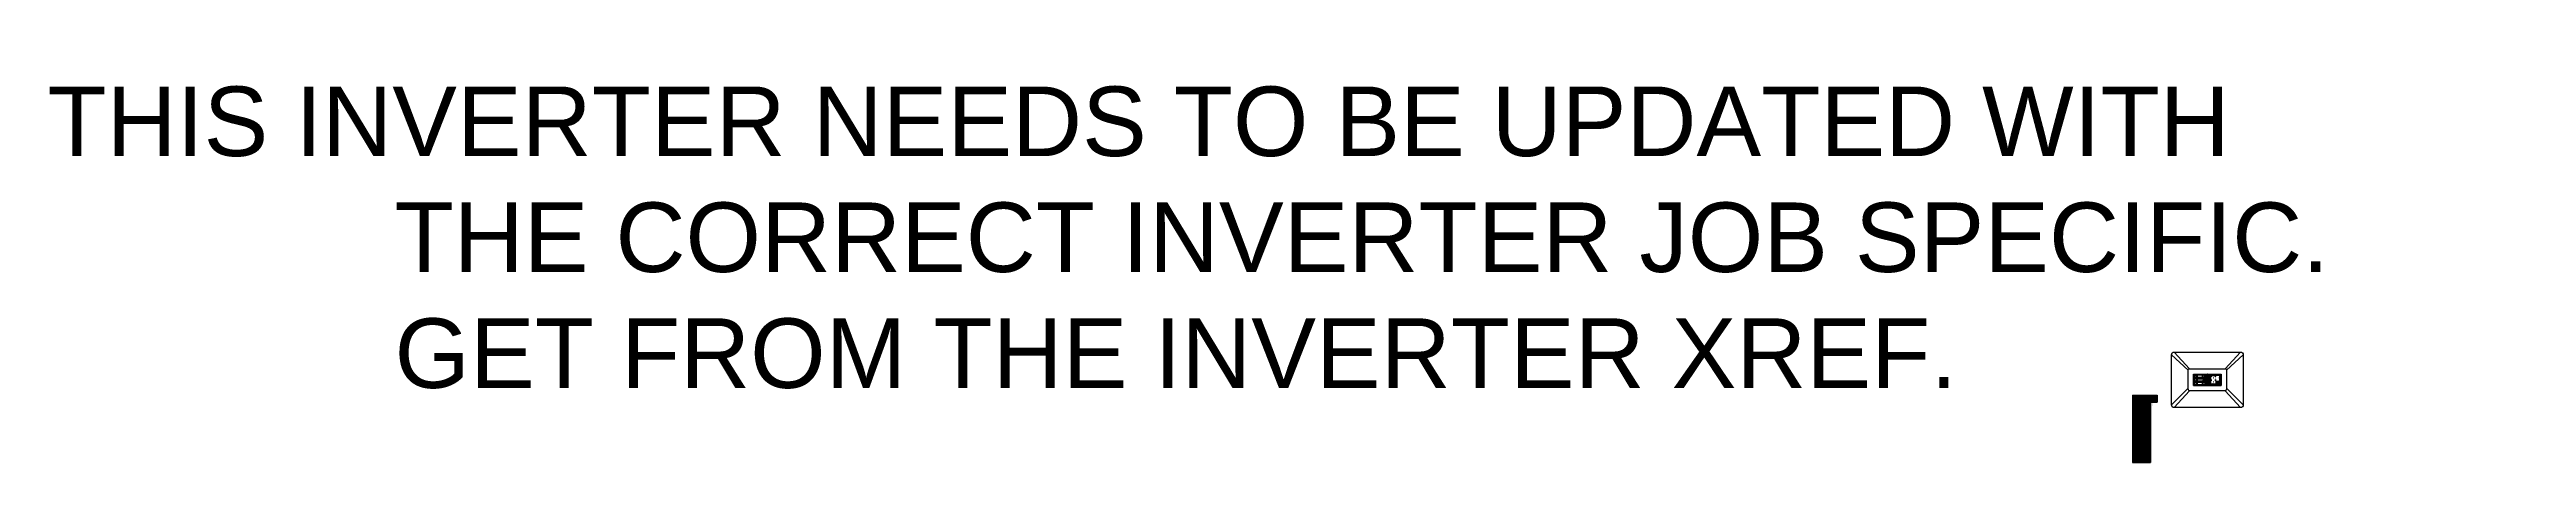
# Model space of a CAD drawing. Extents: x -1522 to 1718, y -48 to 1309.
# Drawn here: x -1522 to 267, y -48 to 249 of the extents above; entities that cross this region are included whole.
import ezdxf
from ezdxf.enums import TextEntityAlignment as Align
from ezdxf.lldxf.tags import DXFTag

# ---------------------------------------------------------------- set-up
doc = ezdxf.new("R2010")
doc.units = 0
doc.header["$MEASUREMENT"] = 0
for name, pattern in [('DASHED2', [0.375, 0.25, -0.125]), ('HIDDEN', [0.375, 0.25, -0.125]), ('PHANTOM2', [1.25, 0.625, -0.125, 0.125, -0.125, 0.125, -0.125]), ('PHANTOM4', [0.6875, 0.3125, 0.0625, -0.0625, 0.0625, -0.0625, 0.0625, -0.0625])]:
    doc.linetypes.add(name, pattern=pattern)
for name, color, linetype in [('C-BERM', 211, 'Continuous'), ('E-EQPM-XFMR-1500V', 141, 'Continuous'), ('G-ANNO-BOM', 1, 'Continuous'), ('G-ANNO-DEMO', 3, 'Continuous'), ('G-ANNO-DIMS', 1, 'Continuous'), ('G-ANNO-REV1', 2, 'Continuous'), ('G-ANNO-REV2', 2, 'Continuous'), ('G-ANNO-REV3', 2, 'Continuous'), ('G-ANNO-REV4', 2, 'Continuous'), ('G-ANNO-REV5', 2, 'Continuous'), ('G-ANNO-REV6', 2, 'Continuous'), ('G-ANNO-SECT', 2, 'Continuous'), ('G-ANNO-STMP', 2, 'Continuous'), ('G-ANNO-TEXT', 1, 'Continuous'), ('G-ANNO-TTBL', 1, 'Continuous'), ('G-ANNO-TTLE', 3, 'Continuous'), ('G-FUTR', 8, 'Continuous'), ('PV-AC-TRENCH', 12, 'ACTR'), ('PV-AG-DC1', 142, 'DC1'), ('PV-AG-DC2', 142, 'AGDC2'), ('PV-AG-DC3', 142, 'AGDC3'), ('PV-AG-DC4', 142, 'AGDC4'), ('PV-AG-LV1', 12, 'AGLV1'), ('PV-AG-LV2', 12, 'AGLV2'), ('PV-AUTOTABLES', 7, 'Continuous'), ('PV-CAB', 102, 'CAB'), ('PV-CABL-120V', 14, '120V'), ('PV-CABL-208V', 14, '208V'), ('PV-CABL-480V', 14, '480V'), ('PV-CABL-FO', 130, 'FIBER'), ('PV-CABL-FO2', 210, 'FO ROUTING #2'), ('PV-CABL-FO3', 80, 'FO ROUTING #3'), ('PV-CABL-FO4', 170, 'FO ROUTING #4'), ('PV-CABL-G1', 159, 'G1'), ('PV-CABL-G2', 104, 'G2'), ('PV-CABL-G3', 112, 'G3'), ('PV-CABL-G4', 64, 'G4'), ('PV-CABL-MV1', 170, 'MV ROUTING #1'), ('PV-CABL-MV10', 130, 'MV ROUTING #10'), ('PV-CABL-MV11', 170, 'MV ROUTING #11'), ('PV-CABL-MV12', 210, 'MV ROUTING #12'), ('PV-CABL-MV13', 170, 'MV ROUTING #13'), ('PV-CABL-MV14', 80, 'MV ROUTING #14'), ('PV-CABL-MV15', 210, 'MV ROUTING #15'), ('PV-CABL-MV16', 10, 'MV ROUTING #16'), ('PV-CABL-MV17', 130, 'MV ROUTING #17'), ('PV-CABL-MV18', 170, 'MV ROUTING #18'), ('PV-CABL-MV19', 80, 'MV ROUTING #19'), ('PV-CABL-MV2', 80, 'MV ROUTING #2'), ('PV-CABL-MV20', 210, 'MV ROUTING #20'), ('PV-CABL-MV21', 10, 'MV ROUTING #21'), ('PV-CABL-MV22', 130, 'MV ROUTING #22'), ('PV-CABL-MV23', 170, 'MV ROUTING #23'), ('PV-CABL-MV24', 210, 'MV ROUTING #24'), ('PV-CABL-MV3', 210, 'MV ROUTING #3'), ('PV-CABL-MV4', 10, 'MV ROUTING #4'), ('PV-CABL-MV5', 130, 'MV ROUTING #5'), ('PV-CABL-MV6', 170, 'MV ROUTING #6'), ('PV-CABL-MV7', 80, 'MV ROUTING #7'), ('PV-CABL-MV8', 210, 'MV ROUTING #8'), ('PV-CABL-MV9', 10, 'MV ROUTING #9'), ('PV-CATV5', 122, 'CATV5'), ('PV-CATV6', 122, 'CATV6'), ('PV-COMM-CU', 42, 'DASHED2'), ('PV-COMM-EQUIP', 52, 'COMMUNICATION'), ('PV-DC-CABL-UG', 6, 'DC ROUTING'), ('PV-DC-EQUP', 22, 'Continuous'), ('PV-DC-TRENCH', 12, 'DCTR'), ('PV-EQUIPM', 255, 'Continuous'), ('PV-GRND-CONN', 94, 'Continuous'), ('PV-HARN', 94, 'Continuous'), ('PV-HR', 74, 'Continuous'), ('PV-INSTRUMENTATION', 7, 'Continuous'), ('PV-INV-PCS', 7, 'Continuous'), ('PV-LBDCMB-BOUNDARY', 7, 'Continuous'), ('PV-LV-EQUP', 212, 'Continuous'), ('PV-LV-TRENCH', 12, 'LVTR'), ('PV-MESS-CABL', 102, 'MESSENGER'), ('PV-MOD-TYP1a', 253, 'Continuous'), ('PV-MOD-TYP1b', 253, 'Continuous'), ('PV-MOD-TYP1c', 253, 'Continuous'), ('PV-MOD-TYP1d', 253, 'Continuous'), ('PV-MOD-TYP2a', 251, 'Continuous'), ('PV-MOD-TYP2b', 251, 'Continuous'), ('PV-MOD-TYP2c', 251, 'Continuous'), ('PV-MOD-TYP2d', 251, 'Continuous'), ('PV-MOD-TYP3a', 250, 'Continuous'), ('PV-MOD-TYP3b', 250, 'Continuous'), ('PV-MOD-TYP3c', 250, 'Continuous'), ('PV-MOD-TYP3d', 250, 'Continuous'), ('PV-MOD-TYP4a', 254, 'Continuous'), ('PV-MOD-TYP4b', 254, 'Continuous'), ('PV-MOD-TYP4c', 254, 'Continuous'), ('PV-MOD-TYP4d', 254, 'Continuous'), ('PV-MV-EQUIP', 162, 'Continuous'), ('PV-OH-MV', 10, 'OVERHEAD'), ('PV-PCS-PAD', 152, 'Continuous'), ('PV-RACK', 132, 'Continuous'), ('PV-SCH-40', 132, 'Continuous'), ('PV-SCH80', 212, 'HIDDEN'), ('PV-TRNK', 212, 'PHANTOM4'), ('PV-UG-DC1', 190, 'UGDC1'), ('PV-UG-DC2', 190, 'UGDC2'), ('PV-UG-DC3', 190, 'UGDC3'), ('PV-UG-DC4', 190, 'UGDC4'), ('PV-UG-LV1', 122, 'UGLV1'), ('PV-UG-LV2', 122, 'UGLV2'), ('PV-VNDR', 8, 'Continuous'), ('PV-WIRE MANAGEMENT', 132, 'Continuous'), ('X-REF', 7, 'Continuous')]:
    doc.layers.add(name, color=color, linetype=linetype)
for name, color, linetype, lineweight in [('G-ANNO-HOLD', 30, 'PHANTOM4', 90), ('PV-FENCE', 5, 'FENCELINE1', 20), ('PV-PCS BOUNDARY', 224, 'DASHED2', 90), ('PV-REGION BOUNDARIES', 232, 'Continuous', 90)]:
    doc.layers.add(name, color=color, linetype=linetype, lineweight=lineweight)
doc.layers.add('G-NPLT', color=67, linetype='Continuous', plot=False)
doc.layers.add('VP', color=31, linetype='Continuous', plot=False)
doc.styles.add('NEI-A', font='arial.ttf')
doc.styles.get("Standard").update_dxf_attribs({"font": 'arial.ttf'})
tags = doc.linetypes.add('120V', pattern='A,0.176989,-0.050727,["120V",NEI-A,S=0.1,R=0,X=0,Y=-0.05],-0.379482,0.176989', length=0.784187).pattern_tags.tags
tags[6] = DXFTag(74, 10)
tags = doc.linetypes.add('208V', pattern='A,0.176989,-0.050727,["208V",NEI-A,S=0.1,R=0,X=0,Y=-0.05],-0.379482,0.176989', length=0.784187).pattern_tags.tags
tags[6] = DXFTag(74, 10)
tags = doc.linetypes.add('480V', pattern='A,0.176989,-0.050727,["480V",NEI-A,S=0.1,R=0,X=0,Y=-0.05],-0.379482,0.176989', length=0.784187).pattern_tags.tags
tags[6] = DXFTag(74, 10)
tags = doc.linetypes.add('ACTR', pattern='A,0.176989,-0.00441,["AC TR",NEI-A,S=0.1,R=0,X=0,Y=-0.05],-0.425798,0.176989', length=0.784186).pattern_tags.tags
tags[6] = DXFTag(74, 10)
tags = doc.linetypes.add('AGDC2', pattern='A,0.176989,-0.035266,["DC2",NEI-A,S=0.1,R=0,X=0,Y=-0.05],-0.314734,0.176989', length=0.703978).pattern_tags.tags
tags[6] = DXFTag(74, 10)
tags = doc.linetypes.add('AGDC3', pattern='A,0.176989,-0.035266,["DC3",NEI-A,S=0.1,R=0,X=0,Y=-0.05],-0.314734,0.176989', length=0.703978).pattern_tags.tags
tags[6] = DXFTag(74, 10)
tags = doc.linetypes.add('AGDC4', pattern='A,0.176989,-0.035266,["DC4",NEI-A,S=0.1,R=0,X=0,Y=-0.05],-0.314734,0.176989', length=0.703978).pattern_tags.tags
tags[6] = DXFTag(74, 10)
tags = doc.linetypes.add('AGLV1', pattern='A,0.176989,-0.050716,["LV1",NEI-A,S=0.1,R=0,X=0,Y=-0.05],-0.299284,0.176989', length=0.703978).pattern_tags.tags
tags[6] = DXFTag(74, 10)
tags = doc.linetypes.add('AGLV2', pattern='A,0.176989,-0.050716,["LV2",NEI-A,S=0.1,R=0,X=0,Y=-0.05],-0.299284,0.176989', length=0.703978).pattern_tags.tags
tags[6] = DXFTag(74, 10)
tags = doc.linetypes.add('CAB', pattern='A,0.176989,-0.031378,["CAB",NEI-A,S=0.1,R=0,X=0,Y=-0.05],-0.318622,0.176989', length=0.703978).pattern_tags.tags
tags[6] = DXFTag(74, 10)
tags = doc.linetypes.add('CATV5', pattern='A,0.18216,-0.054518,["CATV5",NEI-A,S=0.1,R=0,X=0,Y=-0.05],-0.505136,0.176989', length=0.918803).pattern_tags.tags
tags[6] = DXFTag(74, 10)
tags = doc.linetypes.add('CATV6', pattern='A,0.18216,-0.054518,["CATV6",NEI-A,S=0.1,R=0,X=0,Y=-0.05],-0.505136,0.176989', length=0.918803).pattern_tags.tags
tags[6] = DXFTag(74, 10)
tags = doc.linetypes.add('COMMS', pattern='A,0,-2.4e-05,0.176985,-0.034911,["COMMS",NEI-A,S=0.1,R=0.359014,X=0,Y=-0.049632],-0.572284,0.176985,-4e-06', length=0.961193).pattern_tags.tags
tags[10] = DXFTag(74, 10)
doc.linetypes.add('COMMUNICATION', pattern='A,0.45,-0.25,["COM",Standard,S=0.1,R=0,X=-0.15,Y=-0.05],-0.3', length=1)
tags = doc.linetypes.add('DC ROUTING', pattern='A,1,-0.25,0,0.1,-0.25,["DC",NEI-A,S=0.5,R=0,X=0,Y=-0.2],-1.99', length=3.59).pattern_tags.tags
tags[12] = DXFTag(74, 10)
tags = doc.linetypes.add('DC1', pattern='A,0.176989,-0.035266,["DC1",NEI-A,S=0.1,R=0,X=0,Y=-0.05],-0.314734,0.176989', length=0.703978).pattern_tags.tags
tags[6] = DXFTag(74, 10)
tags = doc.linetypes.add('DCTR', pattern='A,0.176989,-0.000454,["DC TR",NEI-A,S=0.1,R=0,X=0,Y=-0.05],-0.429755,0.176989', length=0.784187).pattern_tags.tags
tags[6] = DXFTag(74, 10)
doc.linetypes.add('FENCELINE1', pattern='A,0.25,-0.1,[133,ltypeshp.shx,S=0.1,R=0,X=-0.1,Y=0],-0.1,1', length=1.45)
tags = doc.linetypes.add('FIBER', pattern='A,0.376989,-0.053001,["FO",NEI-A,S=0.1,R=0,X=0,Y=-0.05],-0.246999,0.376989', length=1.053978).pattern_tags.tags
tags[6] = DXFTag(74, 10)
tags = doc.linetypes.add('FO ROUTING #2', pattern='A,1,-0.25,0,0.1,-0.25,["FO2",NEI-A,S=0.5,R=0,X=0,Y=-0.2],-1.99', length=3.59).pattern_tags.tags
tags[12] = DXFTag(74, 10)
tags = doc.linetypes.add('FO ROUTING #3', pattern='A,1,-0.25,0,0.1,-0.25,["FO3",NEI-A,S=0.5,R=0,X=0,Y=-0.2],-1.99', length=3.59).pattern_tags.tags
tags[12] = DXFTag(74, 10)
tags = doc.linetypes.add('FO ROUTING #4', pattern='A,1,-0.25,0,0.1,-0.25,["FO4",NEI-A,S=0.5,R=0,X=0,Y=-0.2],-1.99', length=3.59).pattern_tags.tags
tags[12] = DXFTag(74, 10)
tags = doc.linetypes.add('G1', pattern='A,0.176989,-0.056821,["G1",NEI-A,S=0.1,R=0,X=0,Y=-0.05],-0.243179,0.176989', length=0.653978).pattern_tags.tags
tags[6] = DXFTag(74, 10)
tags = doc.linetypes.add('G2', pattern='A,0.176989,-0.056821,["G2",NEI-A,S=0.1,R=0,X=0,Y=-0.05],-0.243179,0.176989', length=0.653978).pattern_tags.tags
tags[6] = DXFTag(74, 10)
tags = doc.linetypes.add('G3', pattern='A,0.176989,-0.056821,["G3",NEI-A,S=0.1,R=0,X=0,Y=-0.05],-0.243179,0.176989', length=0.653978).pattern_tags.tags
tags[6] = DXFTag(74, 10)
tags = doc.linetypes.add('G4', pattern='A,0.176989,-0.056821,["G4",NEI-A,S=0.1,R=0,X=0,Y=-0.05],-0.243179,0.176989', length=0.653978).pattern_tags.tags
tags[6] = DXFTag(74, 10)
tags = doc.linetypes.add('LVTR', pattern='A,0.176989,-0.015904,["LV TR",NEI-A,S=0.1,R=0,X=0,Y=-0.05],-0.414304,0.176989', length=0.784186).pattern_tags.tags
tags[6] = DXFTag(74, 10)
tags = doc.linetypes.add('MESSENGER', pattern='A,0.176989,-0.031547,["MESS",NEI-A,S=0.1,R=0,X=0,Y=-0.05],-0.429956,0.176989', length=0.815481).pattern_tags.tags
tags[6] = DXFTag(74, 10)
tags = doc.linetypes.add('MV ROUTING #1', pattern='A,1,-0.25,0,0.1,-0.25,["MV1",NEI-A,S=0.5,R=0,X=0,Y=-0.2],-1.99', length=3.59).pattern_tags.tags
tags[12] = DXFTag(74, 10)
tags = doc.linetypes.add('MV ROUTING #10', pattern='A,1,-0.25,0,0.1,-0.25,["MV10",NEI-A,S=0.5,R=0,X=0,Y=-0.2],-1.99', length=3.59).pattern_tags.tags
tags[12] = DXFTag(74, 10)
tags = doc.linetypes.add('MV ROUTING #11', pattern='A,1,-0.25,0,0.1,-0.25,["MV11",NEI-A,S=0.5,R=0,X=0,Y=-0.2],-1.99', length=3.59).pattern_tags.tags
tags[12] = DXFTag(74, 10)
tags = doc.linetypes.add('MV ROUTING #12', pattern='A,1,-0.25,0,0.1,-0.25,["MV12",NEI-A,S=0.5,R=0,X=0,Y=-0.2],-1.99', length=3.59).pattern_tags.tags
tags[12] = DXFTag(74, 10)
tags = doc.linetypes.add('MV ROUTING #13', pattern='A,1,-0.25,0,0.1,-0.25,["MV13",NEI-A,S=0.5,R=0,X=0,Y=-0.2],-1.99', length=3.59).pattern_tags.tags
tags[12] = DXFTag(74, 10)
tags = doc.linetypes.add('MV ROUTING #14', pattern='A,1,-0.25,0,0.1,-0.25,["MV14",NEI-A,S=0.5,R=0,X=0,Y=-0.2],-1.99', length=3.59).pattern_tags.tags
tags[12] = DXFTag(74, 10)
tags = doc.linetypes.add('MV ROUTING #15', pattern='A,1,-0.25,0,0.1,-0.25,["MV15",NEI-A,S=0.5,R=0,X=0,Y=-0.2],-1.99', length=3.59).pattern_tags.tags
tags[12] = DXFTag(74, 10)
tags = doc.linetypes.add('MV ROUTING #16', pattern='A,1,-0.25,0,0.1,-0.25,["MV16",NEI-A,S=0.5,R=0,X=0,Y=-0.2],-1.99', length=3.59).pattern_tags.tags
tags[12] = DXFTag(74, 10)
tags = doc.linetypes.add('MV ROUTING #17', pattern='A,1,-0.25,0,0.1,-0.25,["MV17",NEI-A,S=0.5,R=0,X=0,Y=-0.2],-1.99', length=3.59).pattern_tags.tags
tags[12] = DXFTag(74, 10)
tags = doc.linetypes.add('MV ROUTING #18', pattern='A,1,-0.25,0,0.1,-0.25,["MV18",NEI-A,S=0.5,R=0,X=0,Y=-0.2],-1.99', length=3.59).pattern_tags.tags
tags[12] = DXFTag(74, 10)
tags = doc.linetypes.add('MV ROUTING #19', pattern='A,1,-0.25,0,0.1,-0.25,["MV19",NEI-A,S=0.5,R=0,X=0,Y=-0.2],-1.99', length=3.59).pattern_tags.tags
tags[12] = DXFTag(74, 10)
tags = doc.linetypes.add('MV ROUTING #2', pattern='A,1,-0.25,0,0.1,-0.25,["MV2",NEI-A,S=0.5,R=0,X=0,Y=-0.2],-1.99', length=3.59).pattern_tags.tags
tags[12] = DXFTag(74, 10)
tags = doc.linetypes.add('MV ROUTING #20', pattern='A,1,-0.25,0,0.1,-0.25,["MV20",NEI-A,S=0.5,R=0,X=0,Y=-0.2],-1.99', length=3.59).pattern_tags.tags
tags[12] = DXFTag(74, 10)
tags = doc.linetypes.add('MV ROUTING #21', pattern='A,1,-0.25,0,0.1,-0.25,["MV21",NEI-A,S=0.5,R=0,X=0,Y=-0.2],-1.99', length=3.59).pattern_tags.tags
tags[12] = DXFTag(74, 10)
tags = doc.linetypes.add('MV ROUTING #22', pattern='A,1,-0.25,0,0.1,-0.25,["MV22",NEI-A,S=0.5,R=0,X=0,Y=-0.2],-1.99', length=3.59).pattern_tags.tags
tags[12] = DXFTag(74, 10)
tags = doc.linetypes.add('MV ROUTING #23', pattern='A,1,-0.25,0,0.1,-0.25,["MV23",NEI-A,S=0.5,R=0,X=0,Y=-0.2],-1.99', length=3.59).pattern_tags.tags
tags[12] = DXFTag(74, 10)
tags = doc.linetypes.add('MV ROUTING #24', pattern='A,1,-0.25,0,0.1,-0.25,["MV24",NEI-A,S=0.5,R=0,X=0,Y=-0.2],-1.99', length=3.59).pattern_tags.tags
tags[12] = DXFTag(74, 10)
tags = doc.linetypes.add('MV ROUTING #3', pattern='A,1,-0.25,0,0.1,-0.25,["MV3",NEI-A,S=0.5,R=0,X=0,Y=-0.2],-1.5', length=3.1).pattern_tags.tags
tags[12] = DXFTag(74, 10)
tags = doc.linetypes.add('MV ROUTING #4', pattern='A,1,-0.25,0,0.1,-0.25,["MV4",NEI-A,S=0.5,R=0,X=0,Y=-0.2],-1.5', length=3.1).pattern_tags.tags
tags[12] = DXFTag(74, 10)
tags = doc.linetypes.add('MV ROUTING #5', pattern='A,1,-0.25,0,0.1,-0.25,["MV5",NEI-A,S=0.5,R=0,X=0,Y=-0.2],-1.5', length=3.1).pattern_tags.tags
tags[12] = DXFTag(74, 10)
tags = doc.linetypes.add('MV ROUTING #6', pattern='A,1,-0.25,0,0.1,-0.25,["MV6",NEI-A,S=0.5,R=0,X=0,Y=-0.2],-1.5', length=3.1).pattern_tags.tags
tags[12] = DXFTag(74, 10)
tags = doc.linetypes.add('MV ROUTING #7', pattern='A,1,-0.25,0,0.1,-0.25,["MV7",NEI-A,S=0.5,R=0,X=0,Y=-0.2],-1.5', length=3.1).pattern_tags.tags
tags[12] = DXFTag(74, 10)
tags = doc.linetypes.add('MV ROUTING #8', pattern='A,1,-0.25,0,0.1,-0.25,["MV8",NEI-A,S=0.5,R=0,X=0,Y=-0.2],-1.5', length=3.1).pattern_tags.tags
tags[12] = DXFTag(74, 10)
tags = doc.linetypes.add('MV ROUTING #9', pattern='A,1,-0.25,0,0.1,-0.25,["MV9",NEI-A,S=0.5,R=0,X=0,Y=-0.2],-1.5', length=3.1).pattern_tags.tags
tags[12] = DXFTag(74, 10)
tags = doc.linetypes.add('OVERHEAD', pattern='A,0.226989,-0.048636,["OHE",NEI-A,S=0.1,R=0,X=0,Y=-0.05],-0.351364,0.226989', length=0.853978).pattern_tags.tags
tags[6] = DXFTag(74, 10)
tags = doc.linetypes.add('UGDC1', pattern='A,0.176989,-0.035266,["DC1",NEI-A,S=0.1,R=0,X=0,Y=-0.05],-0.314734,0.176989', length=0.703978).pattern_tags.tags
tags[6] = DXFTag(74, 10)
tags = doc.linetypes.add('UGDC2', pattern='A,0.176989,-0.035266,["DC2",NEI-A,S=0.1,R=0,X=0,Y=-0.05],-0.314734,0.176989', length=0.703978).pattern_tags.tags
tags[6] = DXFTag(74, 10)
tags = doc.linetypes.add('UGDC3', pattern='A,0.176989,-0.035266,["DC3",NEI-A,S=0.1,R=0,X=0,Y=-0.05],-0.314734,0.176989', length=0.703978).pattern_tags.tags
tags[6] = DXFTag(74, 10)
tags = doc.linetypes.add('UGDC4', pattern='A,0.176989,-0.035266,["DC4",NEI-A,S=0.1,R=0,X=0,Y=-0.05],-0.314734,0.176989', length=0.703978).pattern_tags.tags
tags[6] = DXFTag(74, 10)
tags = doc.linetypes.add('UGLV1', pattern='A,0.176989,-0.050716,["LV1",NEI-A,S=0.1,R=0,X=0,Y=-0.05],-0.299284,0.176989', length=0.703978).pattern_tags.tags
tags[6] = DXFTag(74, 10)
tags = doc.linetypes.add('UGLV2', pattern='A,0.176989,-0.050716,["LV2",NEI-A,S=0.1,R=0,X=0,Y=-0.05],-0.299284,0.176989', length=0.703978).pattern_tags.tags
tags[6] = DXFTag(74, 10)

# ---------------------------------------------------------------- blocks, each defined once
blk = doc.blocks.new('INV SKID')
at = {"layer": 'C-BERM'}
for points in [[(-23.9, 20), (23.9, 20, -0.414214), (25.9, 18), (25.9, -18, -0.414214), (23.9, -20), (-23.9, -20, -0.414214), (-25.9, -18), (-25.9, 18, -0.414214)], [(-12.9, 8), (12.9, 8, -0.414214), (13.9, 7), (13.9, -6, -0.26552), (12.9, -8), (-12.9, -8, -0.26552), (-13.9, -6), (-13.9, 7, -0.414214)]]:
    blk.add_lwpolyline(points, format="xyb", close=True, dxfattribs=at)
for points in [[(-13.9, 7), (-25.9, 18)], [(-12.9, 8), (-23.9, 20)], [(12.9, 8), (23.9, 20)], [(13.9, 7), (25.9, 18)], [(-13.9, -6), (-25.9, -18)], [(-12.9, -8), (-23.9, -20)], [(12.9, -8), (23.9, -20)], [(13.9, -6), (25.9, -18)]]:
    blk.add_lwpolyline(points, dxfattribs=at)
at = {"layer": 'E-EQPM-XFMR-1500V', "linetype": 'Continuous'}
for p, q in [((-9.9, 3.5), (-9.9, 4)), ((-9.9, 4), (-9.4, 4)), ((-9.9, 3.5), (-9.4, 3.5)), ((-9.9, 1.5), (-9.9, 1.2)), ((-9.9, 1), (-9.9, 1.2)), ((-9.9, 0.9), (-9.9, 1)), ((-9.9, 0.8), (-9.9, 0.9)), ((-9.9, 0.6), (-9.9, 0.8)), ((-9.9, 0.5), (-9.9, 0.6)), ((-9.9, 0.6), (-9.9, 0.6)), ((-9.8, 0.6), (-9.9, 0.6)), ((-9.9, 0.6), (-9.8, 0.6)), ((-9.9, 0.6), (-9.9, 0.6)), ((-9.9, 0.6), (-9.9, 0.6)), ((-9.9, 0.5), (-9.9, 0.5)), ((-9.9, 0.5), (-9.9, 0.5)), ((-9.9, 0.5), (-9.9, 0.5)), ((-9.9, 0.5), (-9.9, 0.5)), ((-9.9, 0.3), (-9.9, 0.4)), ((-9.9, 0.4), (-9.9, 0.4)), ((-9.9, 0.3), (-9.9, 0.3)), ((-9.9, 0.3), (-9.9, 0.2)), ((-9.9, 0.3), (-9.9, 0.3)), ((-9.9, 0.2), (-9.9, 0.3)), ((-9.9, 0.3), (-9.9, 0.3)), ((-9.9, 0.2), (-9.9, 0.3)), ((-9.9, 0.3), (-9.9, 0.3)), ((-9.8, 0.3), (-9.9, 0.2)), ((-9.9, 0.3), (-9.9, 0.3)), ((-9.9, 0.3), (-9.9, 0.3)), ((-9.9, 0.3), (-9.9, 0.3)), ((-9.9, 0.2), (-9.9, 0.2)), ((-9.9, 0.2), (-9.9, 0.2)), ((-9.9, 0.2), (-9.9, 0.2)), ((-9.9, 0.2), (-9.9, 0.2)), ((-9.9, 0.2), (-9.9, 0.2)), ((-9.9, 0.2), (-9.8, 0.2)), ((-9.9, -0.2), (-9.9, 0)), ((-9.9, 0), (-9.8, 0)), ((-9.8, 3.8), (-9.4, 3.8)), ((-9.8, 3.8), (-9.4, 3.8)), ((-9.4, 3.6), (-9.8, 3.6)), ((-9.4, 3.6), (-9.8, 3.6)), ((-9.8, 3.5), (-9.8, 3.5)), ((-9.8, -3.5), (-9.8, 3.5)), ((-9.8, 3.5), (-9.8, 3.2)), ((-9.8, 3.4), (-9.8, 3.5)), ((-9.8, 3.2), (-9.8, 3.2)), ((-9.8, 3.2), (-9.8, 3.2)), ((-9.8, 1), (-9.8, 2.7)), ((-9.8, 2.7), (-9.8, 1)), ((-9.8, 2.7), (-9.8, 2.7)), ((-9.8, 2.7), (-9.8, 2.7)), ((-9.8, 2.7), (-9.8, 2.7)), ((-9.8, 2.7), (-9.8, 2.7)), ((-9.8, 2.7), (-9.8, 2.7)), ((-9.8, 1.8), (-9.8, 2.2)), ((-9.8, 2.2), (-9.8, 2.2)), ((-9.8, 1.8), (-9.8, 1.8)), ((-9.8, 1.2), (-9.8, 1.5)), ((-9.8, 1.5), (-9.8, 1.5)), ((-9.8, 1.2), (-9.8, 1.1)), ((-9.8, 1.1), (-9.8, 1.2)), ((-9.8, 1.1), (-9.8, 1)), ((-9.8, 1), (-9.8, 1.1)), ((-9.8, 1), (-9.8, 1)), ((-9.8, 0.9), (-9.8, 1)), ((-9.8, 1), (-9.8, 1)), ((-9.8, 1), (-9.8, 1)), ((-9.8, 1), (-9.8, 0.9)), ((-9.8, 0.9), (-9.8, 1)), ((-9.8, 0.9), (-9.8, 1)), ((-9.8, 1), (-9.8, 1)), ((-9.8, 1), (-9.8, 1)), ((-9.8, 1), (-9.8, 1)), ((-9.8, 1), (-9.8, 1)), ((-9.8, 1), (-9.8, 1)), ((-9.8, 1), (-9.8, 1)), ((-9.8, 0.9), (-9.8, 0.9)), ((-9.8, 0.9), (-9.8, 0.9)), ((-9.8, 0.9), (-9.8, 0.9)), ((-9.8, 0.8), (-9.8, 0.9)), ((-9.8, 0.9), (-9.8, 0.8)), ((-9.8, 0.9), (-9.8, 0.8)), ((-9.8, 0.8), (-9.8, 0.9)), ((-9.8, 0.9), (-9.8, 0.8)), ((-9.8, 0.9), (-9.8, 0.9)), ((-9.8, 0.9), (-9.8, 0.9)), ((-9.8, 0.9), (-9.8, 0.9)), ((-9.8, 0.9), (-9.8, 0.9)), ((-9.8, 0.9), (-9.8, 0.9)), ((-9.8, 0.9), (-9.8, 0.9)), ((-9.8, 0.6), (-9.8, 0.8)), ((-9.8, 0.8), (-9.8, 0.8)), ((-9.8, 0.8), (-9.8, 0.8)), ((-9.8, 0.8), (-9.8, 0.8)), ((-9.8, 0.6), (-9.8, 0.6)), ((-9.8, 0.5), (-9.8, 0.6)), ((-9.8, 0.6), (-9.8, 0.6)), ((-9.8, 0.6), (-9.8, 0.6)), ((-9.8, 0.5), (-9.8, 0.5)), ((-9.8, 0.2), (-9.8, 0.5)), ((-9.8, 0.5), (-9.8, 0.5)), ((-9.8, 0.5), (-9.8, 0.2)), ((-9.8, 0.5), (-9.8, 0.5)), ((-9.8, 0.2), (-9.8, 0.5)), ((-9.8, 0.5), (-9.8, 0.4)), ((-9.8, 0.5), (-9.8, 0.5)), ((-9.8, 0.5), (-9.8, 0.5)), ((-9.8, 0.5), (-9.8, 0.5)), ((-9.8, 0.5), (-9.8, 0.5)), ((-9.8, 0.5), (-9.8, 0.5)), ((-9.8, 0.5), (-9.8, 0.5)), ((-9.8, 0.5), (-9.8, 0.5)), ((-9.8, 0.5), (-9.8, 0.5)), ((-9.8, 0.5), (-9.8, 0.5)), ((-9.8, 0.5), (-9.8, 0.5)), ((-9.8, 0.4), (-9.8, 0.3)), ((-9.8, 0.4), (-9.8, 0.4)), ((-9.8, 0.3), (-9.8, 0.4)), ((-9.8, 0.4), (-9.8, 0.4)), ((-9.8, 0.4), (-9.8, 0.4)), ((-9.8, 0.4), (-9.8, 0.4)), ((-9.8, 0.2), (-9.8, 0.3)), ((-9.8, 0.3), (-9.8, 0.3)), ((-9.8, 0.2), (-9.8, 0.2)), ((-9.8, 0.2), (-9.8, 0.2)), ((-9.8, 0.2), (-9.8, 0.2)), ((-9.8, 0.2), (-9.8, 0.2)), ((-9.8, 0.1), (-9.8, 0.1)), ((-9.8, 0), (-9.8, 0.1)), ((-9.8, 0), (-9.8, 0.1)), ((-9.8, 0.1), (-9.8, 0.1)), ((-9.8, 0), (-9.8, -0.2)), ((-9.8, 0), (-9.8, -0.1)), ((-9.8, 0), (-9.8, -0.2)), ((-9.7, -3.5), (-9.7, 3.5)), ((-9.4, 3.5), (-9.4, 4)), ((-9.4, 4), (9.4, 4)), ((-9.4, 3.7), (9.4, 3.7)), ((-9.4, 3.6), (-9.3, 3.6)), ((-9.3, 3.6), (-9.4, 3.6)), ((-9.4, 3.5), (-9.4, -3.5)), ((-9.4, 3.5), (-9.4, -3.5)), ((-9.4, 3.5), (-9.3, 3.5)), ((-9.4, 3.4), (-9.3, 3.4)), ((-9.4, 3.3), (-9.3, 3.3)), ((-9.4, 3.3), (-9.3, 3.3)), ((-9.4, 3.2), (-9.3, 3.2)), ((-9.4, 3.1), (-9.3, 3.1)), ((-9.3, 3.6), (-9.3, 3.5)), ((-9.3, 3.6), (-9.3, 3.5)), ((-9.3, 3.6), (-9.3, 3.5)), ((-9.3, 3.6), (-9.3, 3.5)), ((-9.3, 3.6), (-9.3, 3.6)), ((-9.3, 3.6), (-9.3, 3.6)), ((-9.3, 3.6), (-9.3, 3.5)), ((-9.3, 3.5), (-9.3, 3.6)), ((-9.3, 3.6), (-9.3, 3.6)), ((-9.3, 3.6), (-9.3, 3.6)), ((-9.3, 3.5), (-9.3, 3.6)), ((-9.3, 3.5), (-9.3, 3.6)), ((-9.3, 3.6), (-9.1, 3.6)), ((-9.1, 3.6), (-9.3, 3.6)), ((-9.3, 3.5), (-9.3, 3.5)), ((-9.3, 3.5), (-9.3, 3.5)), ((-9.3, 3.4), (-9.3, 3.5)), ((-9.3, 3.5), (-9.3, 3.5)), ((-9.3, 3.5), (-9.3, 3.5)), ((-9.3, 3.5), (-9.3, 3.5)), ((-9.3, 3.5), (-9.3, 3.5)), ((-9.3, 3.5), (-9.3, 3.5)), ((-9.3, 3.5), (-9.3, 3.5)), ((-9.3, 3.5), (-9.3, 3.5)), ((-9.3, 3.5), (-9.3, 3.5)), ((-9.3, 3.5), (-9.3, 3.5)), ((-9.3, 3.5), (-9.3, 3.5)), ((-9.3, 3.5), (-9.3, 3.5)), ((-9.3, 3.5), (-9.3, 3.5)), ((-9.3, 3.5), (-9.3, 3.5)), ((-9.3, 3.5), (-9.3, 3.5)), ((-9.3, 3.5), (-9, 3.5)), ((-9.1, 3.5), (-9.3, 3.5)), ((-9.3, 3.5), (-9.3, 3.5)), ((-9.3, 3.5), (-9.3, 3.5)), ((-9.3, 3.5), (-9.1, 3.5)), ((-9.3, 3.5), (-9.3, 3.5)), ((-9.3, 3.5), (-9.3, 3.5)), ((-9.3, 3.5), (-9.3, 3.5)), ((-9.3, 3.5), (-9.3, 3.5)), ((-9.3, 3.5), (-9.3, 3.5)), ((-9.1, 3.5), (-9.3, 3.5)), ((-9.3, 3.5), (-9.3, 3.5)), ((-9.1, 3.5), (-9.3, 3.5)), ((-9.3, 3.5), (-9.3, 3.5)), ((-9.3, 3.5), (-9.3, 3.5)), ((-9.3, 3.5), (-9.3, 3.5)), ((-9.3, 3.5), (-9.3, 3.5)), ((-9.3, 3.5), (-9.3, 3.5)), ((-9.3, 3.5), (-9.3, 3.5)), ((-9.3, 3.5), (-9.3, 3.5)), ((-9.3, 3.5), (-9.3, 3.5)), ((-9.3, 3.5), (-9.2, 3.5)), ((-9.3, 3.5), (-9.2, 3.5)), ((-9.3, 3.4), (-9.3, 3.4)), ((-9.3, 3.4), (-9.3, 3.4)), ((-9.3, 3.3), (-9.3, 3.4)), ((-9.3, -3.4), (-9.3, 3.4)), ((-9.3, 3.4), (-9.3, 3.4)), ((-9.3, 3.4), (-9.3, 3.4)), ((-9.3, 3.4), (-9.3, 3.4)), ((-9.3, 3.4), (-9.3, 3.4)), ((-9.3, 3.4), (-9.3, 3.4)), ((-9.3, 3.4), (-9, 3.4)), ((-9.3, 3.2), (-9.3, 3.1)), ((-9.2, 3.6), (-9.2, 3.5)), ((-9.2, 3.6), (-9.2, 3.5)), ((-9.2, 3.6), (-9.2, 3.5)), ((-9.2, 3.6), (-9.2, 3.5)), ((-9.2, 3.6), (-9.2, 3.6)), ((-9.2, 3.6), (-9.2, 3.6)), ((-9.2, 3.6), (-9.2, 3.6)), ((-9.2, 3.6), (-9.2, 3.6)), ((-9.2, 3.6), (-9.2, 3.6)), ((-9.2, 3.6), (-9.2, 3.6)), ((-9.2, 3.6), (-9.2, 3.6)), ((-9.2, 3.6), (-9.2, 3.6)), ((-9.2, 3.5), (-9.2, 3.6)), ((-9.2, 3.5), (-9.2, 3.6)), ((-9.2, 3.5), (-9.2, 3.6)), ((-9.2, 3.5), (-9.2, 3.6)), ((-9.2, 3.5), (-9.2, 3.5)), ((-9.2, 3.5), (-9.2, 3.5)), ((-9.2, 3.5), (-9.2, 3.5)), ((-9.2, 3.5), (-9.2, 3.5)), ((-9.2, 3.5), (-9.2, 3.5)), ((-9.2, 3.5), (-9.2, 3.5)), ((-9.2, 3.5), (-9.2, 3.5)), ((-9.2, 3.5), (-9.2, 3.5)), ((-9.2, 3.5), (-9.1, 3.5)), ((-9.2, 3.5), (-9.2, 3.5)), ((-9.2, 3.5), (-9.2, 3.5)), ((-9.2, 3.5), (-9.1, 3.5)), ((-9.1, 3.6), (-9.1, 3.6)), ((-9.1, 3.6), (-9.1, 3.6)), ((-9.1, 3.6), (-9.1, 3.5)), ((-9.1, 3.5), (-9.1, 3.6)), ((-9.1, 3.6), (-9.1, 3.6)), ((-9.1, 3.6), (-9.1, 3.6)), ((-9.1, 3.6), (-9.1, 3.6)), ((-9.1, 3.6), (-9.1, 3.6)), ((-9.1, 3.6), (-9.1, 3.6)), ((-9.1, 3.6), (-9.1, 3.6)), ((-9.1, 3.6), (-9.1, 3.6)), ((-9.1, 3.5), (-9.1, 3.6)), ((-9.1, 3.5), (-9.1, 3.6)), ((-9.1, 3.5), (-9.1, 3.6)), ((-9.1, 3.5), (-9.1, 3.6)), ((-9.1, 3.6), (-9.1, 3.5)), ((-9.1, 3.6), (-9.1, 3.5)), ((-9.1, 3.6), (-9.1, 3.5)), ((-9.1, 3.6), (-9.1, 3.5)), ((-9.1, 3.6), (-9, 3.6)), ((-9.1, 3.6), (-7.8, 3.6)), ((-0.3, 3.6), (-9.1, 3.6)), ((-9.1, 3.5), (-9.1, 3.5)), ((-9.1, 3.5), (-9.1, 3.5)), ((-9.1, 3.5), (-9.1, 3.5)), ((-9.1, 3.5), (-9.1, 3.5)), ((-9.1, 3.5), (-9.1, 3.5)), ((-9.1, 3.5), (-9.1, 3.5)), ((-9.1, 3.5), (-9.1, 3.5)), ((-9.1, 3.5), (-9.1, 3.5)), ((-9.1, 3.5), (-9.1, 3.5)), ((-9.1, 3.5), (-9.1, 3.5)), ((-9.1, 3.5), (-9.1, 3.5)), ((-9.1, 3.5), (-9.1, 3.5)), ((-9.1, 3.5), (-9.1, 3.5)), ((-9.1, 3.5), (-9.1, 3.5)), ((-9.1, 3.5), (-9.1, 3.5)), ((-9.1, 3.5), (-9.1, 3.5)), ((-9.1, 3.5), (-9.1, 3.5)), ((-9.1, 3.5), (-9.1, 3.5)), ((-9, 3.5), (-9.1, 3.5)), ((-9, 3.5), (-9.1, 3.5)), ((-9.1, 3.5), (-9.1, 3.5)), ((-9.1, 3.5), (-9.1, 3.5)), ((-9.1, 3.5), (-9.1, 3.5)), ((-9.1, 3.5), (-9.1, 3.5)), ((-9.1, 3.5), (-9.1, 3.5)), ((-9, 3.5), (-9.1, 3.5)), ((-9.1, 3.5), (-9.1, 3.5)), ((-9, 3.5), (-9.1, 3.5)), ((-9.1, 3.5), (-9.1, 3.5)), ((-9.1, 3.5), (-9.1, 3.5)), ((-9.1, 3.5), (-9.1, 3.5)), ((-9.1, 3.5), (-9.1, 3.5)), ((-9.1, 3.5), (-9.1, 3.5)), ((-9.1, 3.5), (-9, 3.5)), ((-9.1, 3.5), (-9.1, 3.5)), ((-9.1, 3.5), (-9, 3.5)), ((-9.1, 1.2), (-9.1, 3.2)), ((-9.1, 3.2), (-9, 3.2)), ((-9, 1.2), (-9.1, 1.2)), ((-9, 3.5), (-9, 3.6)), ((-9, 3.5), (-9, 3.6)), ((-9, 3.6), (-9, 3.5)), ((-9, 3.6), (-9, 3.5)), ((-9, 3.6), (-9, 3.6)), ((-9, 3.6), (-9, 3.6)), ((-9, 3.6), (-9, 3.6)), ((-9, 3.6), (-9, 3.6)), ((-9, 1.2), (-9, 3.6)), ((-9, 3.5), (-9, 3.5)), ((-9, 3.5), (-9, 3.5)), ((-9, 3.5), (-9, 3.5)), ((-9, 3.5), (-9, 3.5)), ((-9, 3.5), (-9, 3.5)), ((-9, 3.5), (-9, 3.5)), ((-9, 3), (-9, 3)), ((-9, 3), (-9, 3)), ((-9, 1.3), (-9, 3)), ((-9, 3), (-9, 3)), ((-9, 2.1), (-9, 2.2)), ((-9, 2.2), (-9, 2.1)), ((-9, 2), (-7.8, 2)), ((-9, 1.3), (-9, 1.3)), ((-9, 1.2), (-9, 1.2)), ((-9, 1.2), (-9, 1.2)), ((-7.8, 1.2), (-9, 1.2)), ((-9, 1.2), (-7.8, 1.2)), ((-8.9, 3.6), (-8.9, 3.6)), ((-8.9, 3.6), (-8.9, 3.6)), ((-8.6, 1), (-8.6, 0.9)), ((-8.6, 1), (-8.6, 1)), ((-8.6, 1), (-8.6, 0.9)), ((-8.6, 1), (-8.5, 1)), ((-8.6, 1), (-8.5, 1)), ((-8.5, 0.9), (-8.5, 1)), ((-8.5, 1), (-8.5, 1)), ((-8.5, 1), (-8.5, 1)), ((-8.5, 1), (-8.5, 1)), ((-8.5, 1), (-8.5, 1)), ((-8.5, 1), (-8.5, 1)), ((-8.5, 1), (-8.5, 1)), ((-8.5, 1), (-8.5, 1)), ((-8.5, 1), (-8.5, 1)), ((-8.5, 1), (-8.5, 1)), ((-8.5, 1), (-8.5, 1)), ((-8.5, 1), (-7.5, 1)), ((-8.5, 1), (-8.5, 1)), ((-8.5, 1), (-8.5, 1)), ((-7.5, 1), (-8.5, 1)), ((-7.5, 1), (-8.5, 1)), ((-8.5, 0.9), (-8.5, 0.9)), ((-8.5, 0.9), (-8.5, 0.9)), ((-8.5, 0.9), (-8.5, 0.9)), ((-8.5, 0.9), (-8.5, 0.9)), ((-8.5, 0.9), (-8.5, 0.9)), ((-8.5, 0.9), (-8.5, 0.9)), ((-8.5, 0.9), (-8.5, 0.9)), ((-8.5, 0.9), (-8.5, 0.9)), ((-8.4, 0.9), (-8.5, 0.9)), ((-8.5, 0.9), (-8.5, 0.9)), ((-8.5, 0.9), (-8.5, 0.9)), ((-8.4, 0.9), (-8.5, 0.9)), ((-8.5, 0.9), (-8.5, 0.9)), ((-8.5, 0.9), (-8.5, 0.9)), ((-8.5, 0.9), (-8.5, 0.9)), ((-8.5, 0.9), (-8.5, 0.9)), ((-8.4, 0.9), (-8.5, 0.9)), ((-8.5, 0.9), (-8.5, 0.9)), ((-8.5, 0.9), (-8.5, 0.9)), ((-8.5, 0.9), (-8.5, 0.9)), ((-8.5, 0.9), (-8.5, 0.9)), ((-8.4, 1), (-8.4, 1)), ((-8.4, 1), (-8.4, 1)), ((-8.4, 1), (-8.4, 1)), ((-8.4, 1), (-8.4, 1)), ((-8.4, 1), (-8.4, 1)), ((-8.4, 1), (-8.4, 1)), ((-8.4, 1), (-8.4, 1)), ((-8.4, 1), (-8.4, 1)), ((-8.4, 1), (-8.4, 1)), ((-8.4, 1), (-8.4, 1)), ((-8.4, 1), (-8.4, 1)), ((-8.4, 1), (-8.4, 1)), ((-8.4, 1), (-8.4, 1)), ((-8.4, 1), (-8.4, 1)), ((-8.4, 1), (-8.4, 1)), ((-8.4, 1), (-8.4, 1)), ((-8.4, 1), (-8.4, 1)), ((-8.4, 1), (-8.3, 1)), ((-8.4, 0.9), (-8.4, 0.9)), ((-8.4, 0.9), (-8.4, 0.9)), ((-8.4, 0.9), (-8.4, 0.9)), ((-8.4, 0.9), (-8.4, 0.9)), ((-8.4, 0.9), (-8.4, 0.9)), ((-8.4, 0.9), (-8.4, 0.9)), ((-8.4, 0.9), (-8.4, 0.9)), ((-8.4, 0.9), (-8.4, 0.9)), ((-8.4, 0.9), (-8.4, 0.9)), ((-8.4, 0.9), (-8.4, 0.9)), ((-8.4, 0.9), (-8.4, 0.9)), ((-8.4, 0.9), (-8.4, 0.9)), ((-8.4, 0.9), (-8.4, 0.9)), ((-8.4, 0.9), (-8.4, 0.9)), ((-8.4, 0.9), (-8.4, 0.9)), ((-8.4, 0.9), (-8.4, 0.9)), ((-8.4, 0.9), (-8.4, 0.9)), ((-8.4, 0.9), (-8.4, 0.9)), ((-8.4, 0.9), (-8.4, 0.9)), ((-8.4, 0.9), (-8.4, 0.9)), ((-8.4, 0.9), (-8.4, 0.9)), ((-8.4, 0.9), (-8.4, 0.9)), ((-8.4, 0.9), (-8.4, 0.9)), ((-8.4, 0.9), (-8.3, 0.9)), ((-8.3, 0.9), (-8.4, 0.9)), ((-8.4, 0.9), (-8.4, 0.9)), ((-8.4, 0.9), (-8.4, 0.9)), ((-8.4, 0.9), (-8.4, 0.9)), ((-8.4, 0.9), (-8.4, 0.9)), ((-8.4, 0.9), (-8.4, 0.9)), ((-8.4, 0.9), (-8.4, 0.9)), ((-8.3, 1), (-8.3, 1)), ((-8.3, 1), (-8.3, 1)), ((-8.3, 1), (-8.3, 1)), ((-8.3, 1), (-8.3, 1)), ((-8.3, 1), (-8.3, 1)), ((-8.3, 1), (-8.3, 1)), ((-8.3, 1), (-8.3, 1)), ((-8.3, 1), (-8.3, 1)), ((-8.3, 1), (-8.3, 1)), ((-8.3, 1), (-8.3, 1)), ((-8.3, 1), (-8.3, 1)), ((-8.3, 1), (-8.3, 1)), ((-8.3, 1), (-8.3, 1)), ((-8.2, 1), (-8.3, 1)), ((-8.3, 1), (-8.3, 1)), ((-8.3, 1), (-8.3, 1)), ((-8.3, 1), (-8.3, 1)), ((-8.3, 1), (-8.3, 1)), ((-8.3, 1), (-8.3, 1)), ((-8.3, 0.9), (-8.3, 0.9)), ((-8.3, 0.9), (-8.3, 0.9)), ((-8.3, 0.9), (-8.3, 0.9)), ((-8.3, 0.9), (-8.3, 0.9)), ((-8.3, 0.9), (-8.3, 0.9)), ((-8.3, 0.9), (-8.3, 0.9)), ((-8.3, 0.9), (-8.3, 0.9)), ((-8.3, 0.9), (-8.3, 0.9)), ((-8.3, 0.9), (-8.3, 0.9)), ((-8.3, 0.9), (-8.3, 0.9)), ((-8.2, 0.9), (-8.3, 0.9)), ((-8.3, 0.9), (-8.3, 0.9)), ((-8.3, 0.9), (-8.3, 0.9)), ((-8.3, 0.9), (-8.3, 0.9)), ((-8.2, 0.9), (-8.3, 0.9)), ((-8.3, 0.9), (-8.3, 0.9)), ((-8.3, 0.9), (-8.3, 0.9)), ((-8.3, 0.9), (-8.3, 0.9)), ((-8.2, 0.9), (-8.3, 0.9)), ((-8.3, 0.9), (-8.3, 0.9)), ((-8.3, 0.9), (-8.3, 0.9)), ((-8.3, 0.9), (-8.3, 0.9)), ((-8.3, 0.9), (-8.3, 0.9)), ((-8.3, 0.9), (-8.3, 0.9)), ((-8.3, 0.9), (-8.3, 0.9)), ((-8.2, 0.9), (-8.3, 0.9)), ((-8.3, 0.9), (-8.3, 0.9)), ((-8.3, 0.9), (-8.3, 0.9)), ((-8.3, 0.9), (-8.3, 0.9)), ((-8.3, 0.9), (-8.3, 0.9)), ((-8.3, 0.9), (-8.3, 0.9)), ((-8.2, 1), (-8.2, 1)), ((-8.2, 1), (-8.2, 1)), ((-8.2, 1), (-8.2, 1)), ((-8.2, 1), (-8.2, 1)), ((-8.2, 1), (-8.2, 1)), ((-8.2, 1), (-8.2, 1)), ((-8.2, 1), (-8.2, 1)), ((-8.2, 1), (-8.2, 1)), ((-8.2, 1), (-8.2, 1)), ((-8.2, 1), (-8.2, 1)), ((-8.2, 1), (-8.2, 1)), ((-8.2, 1), (-8.2, 1)), ((-8.2, 1), (-8.1, 1)), ((-8.1, 1), (-8.2, 1)), ((-8.2, 1), (-8.2, 1)), ((-8.2, 1), (-8.2, 1)), ((-8.2, 1), (-8.2, 1)), ((-8.2, 0.9), (-8.2, 0.9)), ((-8.2, 0.9), (-8.2, 0.9)), ((-8.2, 0.9), (-8.2, 0.9)), ((-8.2, 0.9), (-8.2, 0.9)), ((-8.2, 0.9), (-8.2, 0.9)), ((-8.2, 0.9), (-8.2, 0.9)), ((-8.2, 0.9), (-8.2, 0.9)), ((-8.2, 0.9), (-8.2, 0.9)), ((-8.2, 0.9), (-8.2, 0.9)), ((-8.2, 0.9), (-8.2, 0.9)), ((-8.2, 0.9), (-8.2, 0.9)), ((-8.2, 0.9), (-8.2, 0.9)), ((-8.1, 0.9), (-8.2, 0.9)), ((-8.2, 0.9), (-8.2, 0.9)), ((-8.2, 0.9), (-8.2, 0.9)), ((-8.1, 0.9), (-8.2, 0.9)), ((-8.2, 0.9), (-8.2, 0.9)), ((-8.2, 0.9), (-8.2, 0.9)), ((-8.2, 0.9), (-8.2, 0.9)), ((-8.2, 0.9), (-8.2, 0.9)), ((-8.2, 0.9), (-8.2, 0.9)), ((-8.1, 0.9), (-8.2, 0.9)), ((-8.2, 0.9), (-8.2, 0.9)), ((-8.2, 0.9), (-8.2, 0.9)), ((-8.2, 0.9), (-8.2, 0.9)), ((-8.2, 0.9), (-8.2, 0.9)), ((-8.2, 0.9), (-8.2, 0.9)), ((-8.2, 0.9), (-8.2, 0.9)), ((-8.1, 1), (-8.1, 1)), ((-8.1, 1), (-8.1, 1)), ((-8.1, 1), (-8.1, 1)), ((-8.1, 1), (-8.1, 1)), ((-8.1, 1), (-8.1, 1)), ((-8.1, 1), (-8.1, 1)), ((-8.1, 1), (-8.1, 1)), ((-8.1, 1), (-8.1, 1)), ((-8.1, 1), (-8.1, 1)), ((-8.1, 1), (-8.1, 1)), ((-8.1, 1), (-8.1, 1)), ((-8.1, 1), (-8.1, 1)), ((-8.1, 1), (-8.1, 1)), ((-8.1, 1), (-8.1, 1)), ((-8.1, 1), (-8.1, 1)), ((-8.1, 0.9), (-8.1, 0.9)), ((-8.1, 0.9), (-8.1, 0.9)), ((-8.1, 0.9), (-8.1, 0.9)), ((-8.1, 0.9), (-8.1, 0.9)), ((-8.1, 0.9), (-8.1, 0.9)), ((-8.1, 0.9), (-8.1, 0.9)), ((-8.1, 0.9), (-8.1, 0.9)), ((-8.1, 0.9), (-8.1, 0.9)), ((-8.1, 0.9), (-8.1, 0.9)), ((-8.1, 0.9), (-8.1, 0.9)), ((-8.1, 0.9), (-8.1, 0.9)), ((-8.1, 0.9), (-8.1, 0.9)), ((-8, 0.9), (-8.1, 0.9)), ((-8.1, 0.9), (-8.1, 0.9)), ((-8.1, 0.9), (-8.1, 0.9)), ((-8, 0.9), (-8.1, 0.9)), ((-8.1, 0.9), (-8.1, 0.9)), ((-8.1, 0.9), (-8.1, 0.9)), ((-8.1, 0.9), (-8.1, 0.9)), ((-8.1, 0.9), (-8.1, 0.9)), ((-8.1, 0.9), (-8.1, 0.9)), ((-7.5, 0.9), (-8.1, 0.9)), ((-8, 1), (-8, 1)), ((-8, 1), (-8, 1)), ((-8, 1), (-8, 1)), ((-8, 1), (-8, 1)), ((-8, 1), (-8, 1)), ((-8, 1), (-8, 1)), ((-8, 1), (-8, 1)), ((-8, 1), (-8, 1)), ((-8, 1), (-8, 1)), ((-8, 1), (-8, 1)), ((-8, 1), (-8, 1)), ((-8, 1), (-8, 1)), ((-8, 1), (-8, 1)), ((-8, 1), (-8, 1)), ((-8, 1), (-8, 1)), ((-8, 1), (-8, 1)), ((-8, 1), (-8, 1)), ((-8, 0.9), (-8, 0.9)), ((-8, 0.9), (-8, 0.9)), ((-8, 0.9), (-8, 0.9)), ((-8, 0.9), (-8, 0.9)), ((-8, 0.9), (-8, 0.9)), ((-8, 0.9), (-8, 0.9)), ((-8, 0.9), (-8, 0.9)), ((-8, 0.9), (-8, 0.9)), ((-8, 0.9), (-8, 0.9)), ((-8, 0.9), (-8, 0.9)), ((-8, 0.9), (-8, 0.9)), ((-8, 0.9), (-8, 0.9)), ((-7.9, 0.9), (-8, 0.9)), ((-8, 0.9), (-8, 0.9)), ((-8, 0.9), (-8, 0.9)), ((-7.9, 0.9), (-8, 0.9)), ((-8, 0.9), (-8, 0.9)), ((-8, 0.9), (-8, 0.9)), ((-8, 0.9), (-8, 0.9)), ((-8, 0.9), (-8, 0.9)), ((-8, 0.9), (-8, 0.9)), ((-8, 3.6), (-8, 3.6)), ((-8, 3.6), (-8, 3.6)), ((-7.9, 1), (-7.9, 1)), ((-7.9, 1), (-7.9, 1)), ((-7.9, 1), (-7.9, 1)), ((-7.9, 1), (-7.9, 1)), ((-7.9, 1), (-7.9, 1)), ((-7.9, 1), (-7.9, 1)), ((-7.9, 1), (-7.9, 1)), ((-7.9, 1), (-7.9, 1)), ((-7.9, 1), (-7.9, 1)), ((-7.9, 1), (-7.9, 1)), ((-7.9, 1), (-7.9, 1)), ((-7.9, 1), (-7.9, 1)), ((-7.9, 1), (-7.9, 1)), ((-7.9, 1), (-7.9, 1)), ((-7.9, 1), (-7.9, 1)), ((-7.9, 1), (-7.9, 1)), ((-7.9, 1), (-7.9, 1)), ((-7.9, 1), (-7.8, 1)), ((-7.9, 0.9), (-7.9, 0.9)), ((-7.9, 0.9), (-7.9, 0.9)), ((-7.9, 0.9), (-7.9, 0.9)), ((-7.9, 0.9), (-7.9, 0.9)), ((-7.9, 0.9), (-7.9, 0.9)), ((-7.9, 0.9), (-7.9, 0.9)), ((-7.9, 0.9), (-7.9, 0.9)), ((-7.9, 0.9), (-7.9, 0.9)), ((-7.9, 0.9), (-7.9, 0.9)), ((-7.9, 0.9), (-7.9, 0.9)), ((-7.9, 0.9), (-7.9, 0.9)), ((-7.9, 0.9), (-7.9, 0.9)), ((-7.9, 0.9), (-7.9, 0.9)), ((-7.9, 0.9), (-7.9, 0.9)), ((-7.9, 0.9), (-7.9, 0.9)), ((-7.9, 0.9), (-7.9, 0.9)), ((-7.9, 0.9), (-7.9, 0.9)), ((-7.9, 0.9), (-7.9, 0.9)), ((-7.9, 0.9), (-7.9, 0.9)), ((-7.9, 0.9), (-7.9, 0.9)), ((-7.9, 0.9), (-7.9, 0.9)), ((-7.9, 0.9), (-7.9, 0.9)), ((-7.9, 0.9), (-7.9, 0.9)), ((-7.9, 0.9), (-7.8, 0.9)), ((-7.8, 3.6), (-7.8, 3.5)), ((-7.8, 3.6), (-7.8, 3.5)), ((-7.8, 3.6), (-7.8, 3.5)), ((-7.8, 1.2), (-7.8, 3.6)), ((-7.8, 3.6), (-7.8, 3.6)), ((-7.8, 3.6), (-7.8, 3.6)), ((-7.8, 3.6), (-7.8, 3.6)), ((-7.8, 3.6), (-7.8, 3.6)), ((-7.8, 3.6), (-7.8, 3.6)), ((-7.8, 3.6), (-7.8, 3.6)), ((-7.8, 3.6), (-7.8, 3.6)), ((-7.8, 3.5), (-7.8, 3.6)), ((-7.8, 3.5), (-7.8, 3.6)), ((-7.8, 3.5), (-7.8, 3.6)), ((-7.8, 3.6), (-7.8, 3.6)), ((-7.8, 3.5), (-7.8, 3.5)), ((-7.8, 3.5), (-7.8, 3.5)), ((-7.8, 3.5), (-7.8, 3.5)), ((-7.8, 3.5), (-7.8, 3.5)), ((-7.8, 3.5), (-7.8, 3.5)), ((-7.8, 3.5), (-7.8, 3.5)), ((-7.8, 3.5), (-7.5, 3.5)), ((-7.1, 3.5), (-7.8, 3.5)), ((-7.1, 3.5), (-7.8, 3.5)), ((-7.1, 3.5), (-7.8, 3.5)), ((-7.1, 3.5), (-7.8, 3.5)), ((-7.8, 3.5), (-7.8, 3.5)), ((-7.8, 3.5), (-7.7, 3.5)), ((-7.8, 3.5), (-7.8, 3.5)), ((-7.8, 3.5), (-7.8, 3.5)), ((-7.8, 3.5), (-7.7, 3.5)), ((-7.8, 3.4), (-7.5, 3.4)), ((-7.8, 3.2), (-7.8, 1.2)), ((-7.8, 3.2), (-7.8, 3.2)), ((-7.8, 3), (-7.8, 1.3)), ((-7.8, 3), (-7.8, 3)), ((-7.8, 3), (-7.8, 3)), ((-7.8, 3), (-7.8, 3)), ((-7.8, 2.2), (-7.8, 2.1)), ((-7.8, 2.1), (-7.8, 2.2)), ((-7.8, 1.3), (-7.8, 1.3)), ((-7.8, 1.2), (-7.8, 1.2)), ((-7.8, 1.2), (-7.8, 1.2)), ((-7.8, 1.2), (-7.8, 1.2)), ((-7.8, 1), (-7.8, 1)), ((-7.8, 1), (-7.8, 1)), ((-7.8, 1), (-7.8, 1)), ((-7.8, 1), (-7.8, 1)), ((-7.8, 1), (-7.8, 1)), ((-7.8, 1), (-7.8, 1)), ((-7.8, 1), (-7.8, 1)), ((-7.8, 1), (-7.8, 1)), ((-7.8, 1), (-7.8, 1)), ((-7.8, 1), (-7.8, 1)), ((-7.8, 1), (-7.8, 1)), ((-7.8, 1), (-7.8, 1)), ((-7.8, 1), (-7.8, 1)), ((-7.8, 1), (-7.7, 1)), ((-7.8, 1), (-7.8, 1)), ((-7.8, 1), (-7.8, 1)), ((-7.8, 1), (-7.8, 1)), ((-7.8, 1), (-7.8, 1)), ((-7.8, 1), (-7.8, 1)), ((-7.8, 0.9), (-7.8, 0.9)), ((-7.8, 0.9), (-7.8, 0.9)), ((-7.8, 0.9), (-7.8, 0.9)), ((-7.8, 0.9), (-7.8, 0.9)), ((-7.8, 0.9), (-7.8, 0.9)), ((-7.8, 0.9), (-7.8, 0.9)), ((-7.8, 0.9), (-7.8, 0.9)), ((-7.8, 0.9), (-7.8, 0.9)), ((-7.8, 0.9), (-7.8, 0.9)), ((-7.8, 0.9), (-7.8, 0.9)), ((-7.8, 0.9), (-7.7, 0.9)), ((-7.8, 0.9), (-7.8, 0.9)), ((-7.8, 0.9), (-7.8, 0.9)), ((-7.8, 0.9), (-7.8, 0.9)), ((-7.7, 0.9), (-7.8, 0.9)), ((-7.8, 0.9), (-7.8, 0.9)), ((-7.8, 0.9), (-7.8, 0.9)), ((-7.8, 0.9), (-7.8, 0.9)), ((-7.7, 0.9), (-7.8, 0.9)), ((-7.8, 0.9), (-7.8, 0.9)), ((-7.8, 0.9), (-7.8, 0.9)), ((-7.8, 0.9), (-7.8, 0.9)), ((-7.8, 0.9), (-7.8, 0.9)), ((-7.8, 0.9), (-7.8, 0.9)), ((-7.8, 0.9), (-7.8, 0.9)), ((-7.7, 3.6), (-7.7, 3.5)), ((-7.7, 3.6), (-7.7, 3.5)), ((-7.7, 3.6), (-7.7, 3.5)), ((-7.7, 3.6), (-7.7, 3.5)), ((-7.7, 3.6), (-7.7, 3.6)), ((-7.7, 3.6), (-7.7, 3.6)), ((-7.7, 3.6), (-7.7, 3.6)), ((-7.7, 3.6), (-7.7, 3.6)), ((-7.7, 3.6), (-7.7, 3.6)), ((-7.7, 3.6), (-7.7, 3.6)), ((-7.7, 3.6), (-7.7, 3.6)), ((-7.7, 3.6), (-7.7, 3.6)), ((-7.7, 3.5), (-7.7, 3.6)), ((-7.7, 3.5), (-7.7, 3.6)), ((-7.7, 3.5), (-7.7, 3.6)), ((-7.7, 3.5), (-7.7, 3.6)), ((-7.7, 3.5), (-7.7, 3.5)), ((-7.7, 3.5), (-7.7, 3.5)), ((-7.7, 3.5), (-7.7, 3.5)), ((-7.7, 3.5), (-7.7, 3.5)), ((-7.7, 3.5), (-7.7, 3.5)), ((-7.7, 3.5), (-7.7, 3.5)), ((-7.7, 3.5), (-7.7, 3.5)), ((-7.7, 3.5), (-7.7, 3.5)), ((-7.7, 3.5), (-7.7, 3.5)), ((-7.7, 3.5), (-7.6, 3.5)), ((-7.7, 3.5), (-7.7, 3.5)), ((-7.7, 3.5), (-7.6, 3.5)), ((-7.7, 2), (-7.7, 1)), ((-7.7, 2), (-7.7, 1)), ((-7.6, 2), (-7.7, 2)), ((-7.7, 1), (-7.7, 1)), ((-7.7, 1), (-7.7, 1)), ((-7.7, 1), (-7.7, 1)), ((-7.7, 1), (-7.7, 1)), ((-7.7, 1), (-7.7, 1)), ((-7.7, 1), (-7.7, 1)), ((-7.7, 1), (-7.7, 1)), ((-7.7, 1), (-7.7, 1)), ((-7.7, 1), (-7.7, 1)), ((-7.7, 1), (-7.7, 1)), ((-7.7, 1), (-7.7, 1)), ((-7.7, 1), (-7.7, 1)), ((-7.7, 1), (-7.6, 1)), ((-7.6, 1), (-7.7, 1)), ((-7.7, 1), (-7.7, 1)), ((-7.7, 1), (-7.7, 1)), ((-7.7, 1), (-7.7, 1)), ((-7.7, 1), (-7.7, 1)), ((-7.7, 0.9), (-7.7, 0.9)), ((-7.7, 0.9), (-7.7, 0.9)), ((-7.7, 0.9), (-7.7, 0.9)), ((-7.7, 0.9), (-7.7, 0.9)), ((-7.7, 0.9), (-7.7, 0.9)), ((-7.7, 0.9), (-7.7, 0.9)), ((-7.7, 0.9), (-7.7, 0.9)), ((-7.7, 0.9), (-7.7, 0.9)), ((-7.7, 0.9), (-7.7, 0.9)), ((-7.7, 0.9), (-7.7, 0.9)), ((-7.7, 0.9), (-7.7, 0.9)), ((-7.7, 0.9), (-7.7, 0.9)), ((-7.6, 0.9), (-7.7, 0.9)), ((-7.7, 0.9), (-7.7, 0.9)), ((-7.7, 0.9), (-7.7, 0.9)), ((-7.6, 0.9), (-7.7, 0.9)), ((-7.7, 0.9), (-7.7, 0.9)), ((-7.7, 0.9), (-7.7, 0.9)), ((-7.7, 0.9), (-7.7, 0.9)), ((-7.7, 0.9), (-7.7, 0.9)), ((-7.7, 0.9), (-7.7, 0.9)), ((-7.6, 3.6), (-7.6, 3.5)), ((-7.6, 3.6), (-7.6, 3.5)), ((-7.6, 3.6), (-7.6, 3.5)), ((-7.6, 3.6), (-7.6, 3.5)), ((-7.6, 3.6), (-7.6, 3.6)), ((-7.6, 3.6), (-7.6, 3.6)), ((-7.6, 3.6), (-7.6, 3.6)), ((-7.6, 3.6), (-7.6, 3.6)), ((-7.6, 3.6), (-7.6, 3.6)), ((-7.6, 3.6), (-7.6, 3.6)), ((-7.6, 3.6), (-7.6, 3.6)), ((-7.6, 3.6), (-7.6, 3.6)), ((-7.6, 3.5), (-7.6, 3.6)), ((-7.6, 3.5), (-7.6, 3.6)), ((-7.6, 3.5), (-7.6, 3.6)), ((-7.6, 3.5), (-7.6, 3.6)), ((-7.6, 3.5), (-7.6, 3.5)), ((-7.6, 3.5), (-7.6, 3.5)), ((-7.6, 3.5), (-7.6, 3.5)), ((-7.6, 3.5), (-7.6, 3.5)), ((-7.6, 3.5), (-7.6, 3.5)), ((-7.6, 3.5), (-7.6, 3.5)), ((-7.6, 3.5), (-7.6, 3.5)), ((-7.6, 3.5), (-7.6, 3.5)), ((-7.6, 3.5), (-7.6, 3.5)), ((-7.6, 3.5), (-7.6, 3.5)), ((-7.6, 3.5), (-7.5, 3.5)), ((-7.6, 3.5), (-7.5, 3.5)), ((-7.6, 2), (-7.6, 2)), ((-7.6, 2), (-7.6, 2)), ((-7.6, 2), (-7.6, 2)), ((-7.6, 1), (-7.6, 2)), ((-7.6, 2), (-7.6, 2)), ((-7.6, 2), (-7.6, 2)), ((-7.6, 2), (-7.6, 1.4)), ((-7.6, 2), (-7.6, 2)), ((-7.6, 2), (-7.6, 2)), ((-7.6, 2), (-7.6, 2)), ((-7.6, 1.9), (-7.6, 1.9)), ((-7.6, 2), (-7.6, 2)), ((-7.6, 2), (-7.6, 2)), ((-7.6, 2), (-7.6, 2)), ((-7.6, 2), (-7.6, 2)), ((-7.6, 2), (-7.6, 2)), ((-7.6, 2), (-7.6, 2)), ((-7.6, 1.9), (-7.6, 1.9)), ((-7.6, 2), (-7.6, 2)), ((-7.6, 2), (-7.6, 2)), ((-7.6, 2), (-7.6, 2)), ((-7.5, 2), (-7.6, 2)), ((-7.6, 2), (-7.6, 2)), ((-7.6, 2), (-7.6, 2)), ((-7.6, 2), (-7.5, 2)), ((-7.5, 2), (-7.6, 2)), ((-7.6, 2), (-7.6, 2)), ((-7.6, 2), (-7.6, 2)), ((-7.6, 2), (-7.5, 2)), ((-7.5, 2), (-7.6, 2)), ((-7.6, 2), (-7.6, 2)), ((-7.6, 2), (-7.6, 2)), ((-7.6, 2), (-7.5, 2)), ((-7.5, 2), (-7.6, 2)), ((-7.6, 1.8), (-7.6, 1.9)), ((-7.6, 1.9), (-7.6, 1.9)), ((-7.6, 1.9), (-7.6, 1.9)), ((-7.6, 1.9), (-7.6, 1.9)), ((-7.6, 1.9), (-7.6, 1.9)), ((-7.6, 1.9), (-7.6, 1.9)), ((-7.6, 1.9), (-7.6, 1.9)), ((-7.6, 1.9), (-7.6, 1.9)), ((-7.6, 1.9), (-7.6, 1.9)), ((-7.6, 1.9), (-7.6, 1.9)), ((-7.6, 1.9), (-7.6, 1.9)), ((-7.6, 1.9), (-7.6, 1.9)), ((-7.6, 1.9), (-7.6, 1.9)), ((-7.6, 1.9), (-7.6, 1.9)), ((-7.6, 1.9), (-7.6, 1.9)), ((-7.6, 1.9), (-7.6, 1.9)), ((-7.6, 1.9), (-7.6, 1.9)), ((-7.6, 1.9), (-7.6, 1.9)), ((-7.6, 1.9), (-7.6, 1.9)), ((-7.6, 1.9), (-7.5, 1.9)), ((-7.5, 1.9), (-7.6, 1.9)), ((-7.6, 1.9), (-7.6, 1.9)), ((-7.6, 1.9), (-7.6, 1.9)), ((-7.6, 1.9), (-7.5, 1.9)), ((-7.5, 1.9), (-7.6, 1.9)), ((-7.6, 1.9), (-7.6, 1.9)), ((-7.6, 1.9), (-7.6, 1.9)), ((-7.6, 1.9), (-7.5, 1.9)), ((-7.5, 1.9), (-7.6, 1.9)), ((-7.6, 1.9), (-7.6, 1.9)), ((-7.6, 1.9), (-7.6, 1.9)), ((-7.6, 1.9), (-7.5, 1.9)), ((-7.6, 1.8), (-7.6, 1.8)), ((-7.6, 1.8), (-7.6, 1.8)), ((-7.6, 1.8), (-7.6, 1.8)), ((-7.6, 1.8), (-7.6, 1.8)), ((-7.6, 1.8), (-7.6, 1.8)), ((-7.6, 1.8), (-7.6, 1.8)), ((-7.6, 1.8), (-7.6, 1.8)), ((-7.6, 1.8), (-7.6, 1.8)), ((-7.6, 1.8), (-7.6, 1.8)), ((-7.6, 1.8), (-7.6, 1.8)), ((-7.6, 1.8), (-7.6, 1.8)), ((-7.6, 1.8), (-7.6, 1.8)), ((-7.6, 1.8), (-7.6, 1.8)), ((-7.6, 1.8), (-7.6, 1.8)), ((-7.6, 1.8), (-7.6, 1.8)), ((-7.6, 1.8), (-7.6, 1.8)), ((-7.6, 1.8), (-7.6, 1.8)), ((-7.5, 1.8), (-7.6, 1.8)), ((-7.6, 1.8), (-7.6, 1.8)), ((-7.6, 1.8), (-7.6, 1.8)), ((-7.6, 1.8), (-7.5, 1.8)), ((-7.5, 1.8), (-7.6, 1.8)), ((-7.6, 1.8), (-7.6, 1.8)), ((-7.6, 1.8), (-7.6, 1.8)), ((-7.6, 1.8), (-7.5, 1.8)), ((-7.5, 1.8), (-7.6, 1.8)), ((-7.6, 1.8), (-7.6, 1.8)), ((-7.6, 1.8), (-7.6, 1.8)), ((-7.6, 1.8), (-7.5, 1.8)), ((-7.5, 1.8), (-7.6, 1.8)), ((-7.6, 1.8), (-7.6, 1.8)), ((-7.6, 1.7), (-7.6, 1.7)), ((-7.6, 1.7), (-7.6, 1.7)), ((-7.6, 1.7), (-7.6, 1.7)), ((-7.6, 1.7), (-7.6, 1.7)), ((-7.6, 1.7), (-7.6, 1.7)), ((-7.6, 1.7), (-7.6, 1.7)), ((-7.6, 1.7), (-7.6, 1.7)), ((-7.6, 1.7), (-7.6, 1.7)), ((-7.6, 1.7), (-7.6, 1.7)), ((-7.6, 1.7), (-7.6, 1.7)), ((-7.6, 1.7), (-7.6, 1.7)), ((-7.6, 1.7), (-7.6, 1.7)), ((-7.6, 1.7), (-7.6, 1.7)), ((-7.6, 1.7), (-7.6, 1.7)), ((-7.6, 1.7), (-7.6, 1.7)), ((-7.6, 1.7), (-7.6, 1.7)), ((-7.6, 1.7), (-7.6, 1.7)), ((-7.5, 1.7), (-7.6, 1.7)), ((-7.6, 1.7), (-7.6, 1.7)), ((-7.6, 1.7), (-7.6, 1.7)), ((-7.6, 1.7), (-7.5, 1.7)), ((-7.5, 1.7), (-7.6, 1.7)), ((-7.6, 1.7), (-7.6, 1.7)), ((-7.6, 1.7), (-7.6, 1.7)), ((-7.6, 1.7), (-7.5, 1.7)), ((-7.5, 1.7), (-7.6, 1.7)), ((-7.6, 1.7), (-7.6, 1.7)), ((-7.6, 1.7), (-7.6, 1.7)), ((-7.6, 1.7), (-7.5, 1.7)), ((-7.6, 1.6), (-7.6, 1.6)), ((-7.6, 1.6), (-7.6, 1.6)), ((-7.6, 1.6), (-7.6, 1.6)), ((-7.6, 1.6), (-7.6, 1.5)), ((-7.6, 1.5), (-7.6, 1.6)), ((-7.6, 1.6), (-7.6, 1.6)), ((-7.6, 1.6), (-7.6, 1.6)), ((-7.6, 1.6), (-7.6, 1.6)), ((-7.6, 1.6), (-7.6, 1.6)), ((-7.6, 1.6), (-7.6, 1.6)), ((-7.6, 1.6), (-7.6, 1.6)), ((-7.6, 1.6), (-7.6, 1.6)), ((-7.6, 1.6), (-7.6, 1.6)), ((-7.6, 1.6), (-7.6, 1.6)), ((-7.6, 1.6), (-7.6, 1.6)), ((-7.6, 1.6), (-7.6, 1.6)), ((-7.6, 1.6), (-7.6, 1.6)), ((-7.5, 1.6), (-7.6, 1.6)), ((-7.6, 1.6), (-7.6, 1.6)), ((-7.6, 1.6), (-7.6, 1.6)), ((-7.6, 1.6), (-7.5, 1.6)), ((-7.5, 1.6), (-7.6, 1.6)), ((-7.6, 1.6), (-7.6, 1.6)), ((-7.6, 1.6), (-7.6, 1.6)), ((-7.6, 1.6), (-7.5, 1.6)), ((-7.5, 1.6), (-7.6, 1.6)), ((-7.6, 1.6), (-7.6, 1.6)), ((-7.6, 1.6), (-7.6, 1.6)), ((-7.6, 1.6), (-7.5, 1.6)), ((-7.6, 1.5), (-7.6, 1.5)), ((-7.6, 1.5), (-7.6, 1.5)), ((-7.6, 1.5), (-7.6, 1.5)), ((-7.6, 1.5), (-7.6, 1.5)), ((-7.6, 1.5), (-7.6, 1.5)), ((-7.6, 1.5), (-7.6, 1.5)), ((-7.6, 1.4), (-7.6, 1.5)), ((-7.6, 1.5), (-7.6, 1.5)), ((-7.6, 1.5), (-7.6, 1.5)), ((-7.6, 1.5), (-7.6, 1.5)), ((-7.6, 1.5), (-7.6, 1.5)), ((-7.6, 1.5), (-7.6, 1.5)), ((-7.6, 1.5), (-7.6, 1.5)), ((-7.6, 1.4), (-7.6, 1.5)), ((-7.6, 1.5), (-7.6, 1.5)), ((-7.6, 1.5), (-7.6, 1.5)), ((-7.6, 1.5), (-7.6, 1.5)), ((-7.5, 1.5), (-7.6, 1.5)), ((-7.6, 1.5), (-7.6, 1.5)), ((-7.6, 1.5), (-7.6, 1.5)), ((-7.6, 1.5), (-7.5, 1.5)), ((-7.5, 1.5), (-7.6, 1.5)), ((-7.6, 1.5), (-7.6, 1.5)), ((-7.6, 1.5), (-7.6, 1.5)), ((-7.6, 1.5), (-7.5, 1.5)), ((-7.5, 1.5), (-7.6, 1.5)), ((-7.6, 1.5), (-7.6, 1.5)), ((-7.6, 1.5), (-7.6, 1.5)), ((-7.6, 1.5), (-7.5, 1.5)), ((-7.6, 1.3), (-7.6, 1.4)), ((-7.6, 1.4), (-7.6, 1.4)), ((-7.6, 1.4), (-7.6, 1.4)), ((-7.6, 1.4), (-7.6, 1.4)), ((-7.6, 1.4), (-7.6, 1.4)), ((-7.6, 1.4), (-7.6, 1.4)), ((-7.6, 1.4), (-7.6, 1.4)), ((-7.6, 1.4), (-7.6, 1.4)), ((-7.6, 1.4), (-7.6, 1.4)), ((-7.6, 1.4), (-7.6, 1.3)), ((-7.6, 1.4), (-7.6, 1.4)), ((-7.6, 1.4), (-7.6, 1.4)), ((-7.6, 1.4), (-7.6, 1.4)), ((-7.6, 1.4), (-7.6, 1.4)), ((-7.6, 1.4), (-7.6, 1.4)), ((-7.6, 1.4), (-7.6, 1.4)), ((-7.6, 1.4), (-7.6, 1.4)), ((-7.6, 1.4), (-7.6, 1.4)), ((-7.6, 1.4), (-7.6, 1.4)), ((-7.6, 1.4), (-7.6, 1.4)), ((-7.6, 1.4), (-7.6, 1.4)), ((-7.6, 1.4), (-7.6, 1.4)), ((-7.6, 1.4), (-7.6, 1.4)), ((-7.6, 1.4), (-7.5, 1.4)), ((-7.5, 1.4), (-7.6, 1.4)), ((-7.6, 1.4), (-7.6, 1.4)), ((-7.6, 1.4), (-7.6, 1.4)), ((-7.6, 1.4), (-7.5, 1.4)), ((-7.5, 1.4), (-7.6, 1.4)), ((-7.6, 1.4), (-7.6, 1.4)), ((-7.6, 1.4), (-7.6, 1.4)), ((-7.6, 1.4), (-7.5, 1.4)), ((-7.5, 1.4), (-7.6, 1.4)), ((-7.6, 1.4), (-7.6, 1.4)), ((-7.6, 1.4), (-7.6, 1.4)), ((-7.6, 1.4), (-7.5, 1.4)), ((-7.6, 1.3), (-7.6, 1.3)), ((-7.6, 1.3), (-7.6, 1.3)), ((-7.6, 1.3), (-7.6, 1.3)), ((-7.6, 1.3), (-7.6, 1.3)), ((-7.6, 1.3), (-7.6, 1.3)), ((-7.6, 1.3), (-7.6, 1.3)), ((-7.6, 1.3), (-7.6, 1.3)), ((-7.6, 1.3), (-7.6, 1.3)), ((-7.6, 1.3), (-7.6, 1.3)), ((-7.6, 1.3), (-7.6, 1.2)), ((-7.6, 1.3), (-7.6, 1.3)), ((-7.6, 1.3), (-7.6, 1.3)), ((-7.6, 1.3), (-7.6, 1.3)), ((-7.6, 1.3), (-7.6, 1.3)), ((-7.6, 1.3), (-7.6, 1.3)), ((-7.6, 1.3), (-7.6, 1.3)), ((-7.6, 1.3), (-7.6, 1.3)), ((-7.6, 1.3), (-7.6, 1.3)), ((-7.6, 1.3), (-7.6, 1.3)), ((-7.6, 1.3), (-7.6, 1.3)), ((-7.6, 1.3), (-7.6, 1.3)), ((-7.6, 1.3), (-7.6, 1.3)), ((-7.6, 1.3), (-7.6, 1.3)), ((-7.6, 1.3), (-7.6, 1.3)), ((-7.5, 1.3), (-7.6, 1.3)), ((-7.6, 1.3), (-7.6, 1.3)), ((-7.6, 1.3), (-7.6, 1.3)), ((-7.6, 1.3), (-7.5, 1.3)), ((-7.5, 1.3), (-7.6, 1.3)), ((-7.6, 1.3), (-7.6, 1.3)), ((-7.6, 1.3), (-7.6, 1.3)), ((-7.6, 1.3), (-7.5, 1.3)), ((-7.5, 1.3), (-7.6, 1.3)), ((-7.6, 1.3), (-7.6, 1.3)), ((-7.6, 1.3), (-7.6, 1.3)), ((-7.6, 1.3), (-7.5, 1.3)), ((-7.5, 1.3), (-7.6, 1.3)), ((-7.6, 1.3), (-7.6, 1.3)), ((-7.6, 1.2), (-7.6, 1.2)), ((-7.6, 1.2), (-7.6, 1.2)), ((-7.6, 1.2), (-7.6, 1.2)), ((-7.6, 1.2), (-7.6, 1.2)), ((-7.6, 1.2), (-7.6, 1.2)), ((-7.6, 1.2), (-7.6, 1.2)), ((-7.6, 1.2), (-7.6, 1.2)), ((-7.6, 1.2), (-7.6, 1.2)), ((-7.6, 1.2), (-7.6, 1.2)), ((-7.6, 1.2), (-7.6, 1.2)), ((-7.6, 1.2), (-7.6, 1.1)), ((-7.6, 1.2), (-7.6, 1.2)), ((-7.6, 1.2), (-7.6, 1.2)), ((-7.6, 1.2), (-7.6, 1.2)), ((-7.6, 1.2), (-7.6, 1.2)), ((-7.6, 1.2), (-7.6, 1.2)), ((-7.6, 1.2), (-7.6, 1.2)), ((-7.6, 1.2), (-7.6, 1.2)), ((-7.6, 1.2), (-7.6, 1.2)), ((-7.6, 1.2), (-7.6, 1.2)), ((-7.6, 1.2), (-7.6, 1.2)), ((-7.6, 1.2), (-7.6, 1.2)), ((-7.6, 1.2), (-7.6, 1.2)), ((-7.5, 1.2), (-7.6, 1.2)), ((-7.6, 1.2), (-7.6, 1.2)), ((-7.6, 1.2), (-7.6, 1.2)), ((-7.6, 1.2), (-7.5, 1.2)), ((-7.5, 1.2), (-7.6, 1.2)), ((-7.6, 1.2), (-7.6, 1.2)), ((-7.6, 1.2), (-7.6, 1.2)), ((-7.6, 1.2), (-7.5, 1.2)), ((-7.5, 1.2), (-7.6, 1.2)), ((-7.6, 1.2), (-7.6, 1.2)), ((-7.6, 1.2), (-7.6, 1.2)), ((-7.6, 1.2), (-7.5, 1.2)), ((-7.6, 1.1), (-7.6, 1.1)), ((-7.6, 1.1), (-7.6, 1.1)), ((-7.6, 1.1), (-7.6, 1.1)), ((-7.6, 1.1), (-7.6, 1.1)), ((-7.6, 1.1), (-7.6, 1.1)), ((-7.6, 1.1), (-7.6, 1.1)), ((-7.6, 1.1), (-7.6, 1.1)), ((-7.6, 1.1), (-7.6, 1.1)), ((-7.6, 1.1), (-7.6, 1.1)), ((-7.6, 1.1), (-7.6, 1.1)), ((-7.6, 1.1), (-7.6, 1)), ((-7.6, 1.1), (-7.6, 1.1)), ((-7.6, 1.1), (-7.6, 1.1)), ((-7.6, 1.1), (-7.6, 1.1)), ((-7.6, 1.1), (-7.6, 1.1)), ((-7.6, 1.1), (-7.6, 1.1)), ((-7.6, 1.1), (-7.6, 1.1)), ((-7.6, 1.1), (-7.6, 1.1)), ((-7.6, 1.1), (-7.6, 1.1)), ((-7.6, 1.1), (-7.6, 1.1)), ((-7.6, 1.1), (-7.6, 1.1)), ((-7.6, 1.1), (-7.6, 1.1)), ((-7.6, 1.1), (-7.6, 1.1)), ((-7.5, 1.1), (-7.6, 1.1)), ((-7.6, 1.1), (-7.6, 1.1)), ((-7.6, 1.1), (-7.6, 1.1)), ((-7.6, 1.1), (-7.5, 1.1)), ((-7.5, 1.1), (-7.6, 1.1)), ((-7.6, 1.1), (-7.6, 1.1)), ((-7.6, 1.1), (-7.6, 1.1)), ((-7.6, 1.1), (-7.5, 1.1)), ((-7.5, 1.1), (-7.6, 1.1)), ((-7.6, 1.1), (-7.6, 1.1)), ((-7.6, 1.1), (-7.6, 1.1)), ((-7.6, 1.1), (-7.5, 1.1)), ((-7.6, 1), (-7.6, 1)), ((-7.6, 1), (-7.6, 1)), ((-7.6, 1), (-7.6, 1)), ((-7.6, 1), (-7.6, 1)), ((-7.6, 1), (-7.6, 1)), ((-7.6, 1), (-7.6, 1)), ((-7.6, 1), (-7.6, 1)), ((-7.6, 1), (-7.6, 1)), ((-7.6, 1), (-7.6, 1)), ((-7.6, 1), (-7.6, 1)), ((-7.6, 1), (-7.6, 1)), ((-7.6, 1), (-7.6, 1)), ((-7.6, 1), (-7.6, 1)), ((-7.6, 1), (-7.6, 1)), ((-7.6, 1), (-7.6, 1)), ((-7.6, 1), (-7.6, 1)), ((-7.6, 1), (-7.6, 1)), ((-7.6, 1), (-7.6, 1)), ((-7.6, 1), (-7.6, 1)), ((-7.6, 1), (-7.6, 1)), ((-7.6, 1), (-7.6, 1)), ((-7.6, 1), (-7.6, 1)), ((-7.5, 1), (-7.6, 1)), ((-7.6, 1), (-7.6, 1)), ((-7.6, 1), (-7.6, 1)), ((-7.6, 1), (-7.5, 1)), ((-7.6, 0.9), (-7.6, 0.9)), ((-7.6, 0.9), (-7.6, 0.9)), ((-7.6, 0.9), (-7.6, 0.9)), ((-7.6, 0.9), (-7.6, 0.9)), ((-7.6, 0.9), (-7.6, 0.9)), ((-7.6, 0.9), (-7.6, 0.9)), ((-7.6, 0.9), (-7.6, 0.9)), ((-7.6, 0.9), (-7.6, 0.9)), ((-7.6, 0.9), (-7.6, 0.9)), ((-7.6, 0.9), (-7.6, 0.9)), ((-7.6, 0.9), (-7.6, 0.9)), ((-7.6, 0.9), (-7.6, 0.9)), ((-7.5, 0.9), (-7.6, 0.9)), ((-7.6, 0.9), (-7.6, 0.9)), ((-7.6, 0.9), (-7.6, 0.9)), ((-7.5, 0.9), (-7.6, 0.9)), ((-7.6, 0.9), (-7.6, 0.9)), ((-7.6, 0.9), (-7.6, 0.9)), ((-7.6, 0.9), (-7.6, 0.9)), ((-7.6, 0.9), (-7.6, 0.9)), ((-7.6, 0.9), (-7.6, 0.9)), ((-7.5, 3.6), (-7.5, 3.5)), ((-7.5, 3.6), (-7.5, 3.5)), ((-7.5, 3.6), (-7.5, 3.5)), ((-7.5, 3.6), (-7.5, 3.5)), ((-7.5, 3.6), (-7.5, 3.6)), ((-7.5, 3.6), (-7.5, 3.6)), ((-7.5, 3.6), (-7.5, 3.6)), ((-7.5, 3.6), (-7.5, 3.6)), ((-7.5, 3.6), (-7.5, 3.6)), ((-7.5, 3.6), (-7.5, 3.6)), ((-7.5, 3.6), (-7.5, 3.6)), ((-7.5, 3.6), (-7.5, 3.6)), ((-7.5, 3.5), (-7.5, 3.6)), ((-7.5, 3.5), (-7.5, 3.6)), ((-7.5, 3.5), (-7.5, 3.6)), ((-7.5, 3.5), (-7.5, 3.6)), ((-7.5, 3.5), (-7.5, 3.5)), ((-7.5, 3.5), (-7.5, 3.5)), ((-7.5, 3.5), (-7.5, 3.5)), ((-7.5, 3.4), (-7.5, 3.5)), ((-7.5, 3.5), (-7.5, 3.5)), ((-7.5, 3.5), (-7.5, 3.5)), ((-7.5, 3.5), (-7.5, 3.5)), ((-7.5, 3.5), (-7.5, 3.5)), ((-7.5, 3.5), (-7.5, 3.5)), ((-7.5, 3.5), (-7.5, 3.5)), ((-7.5, 3.5), (-7.4, 3.5)), ((-7.5, 3.5), (-7.5, 3.5)), ((-7.5, 3.5), (-7.4, 3.5)), ((-7.5, 3.4), (-7.5, 3.4)), ((-7.5, 3.4), (-7.5, 3.4)), ((-7.5, 3.4), (-7.5, 3.4)), ((-7.5, 3.4), (-7.5, 1)), ((-7.5, 3.4), (-7.5, 3.4)), ((-7.5, 0), (-7.5, 3.4)), ((-7.5, 3.4), (-7.5, 3.4)), ((-7.5, 3.4), (-7.5, 3.4)), ((-7.5, 3.4), (-7.5, 3.4)), ((-7.5, 3.4), (-7.4, 3.4)), ((-7.4, 3.4), (-7.5, 3.4)), ((-7.4, 3.4), (-7.5, 3.4)), ((-7.5, 3.3), (-7.5, 3.3)), ((-7.5, 3.3), (-7.5, 3.3)), ((-7.5, 3.3), (-7.5, 3.3)), ((-7.5, 2), (-7.5, 2)), ((-7.5, 2), (-7.5, 2)), ((-7.5, 2), (-7.5, 2)), ((-7.5, 2), (-7.5, 2)), ((-7.5, 2), (-7.5, 2)), ((-7.5, 2), (-7.5, 2)), ((-7.5, 2), (-7.5, 1.9)), ((-7.5, 2), (-7.5, 2)), ((-7.5, 2), (-7.5, 2)), ((-7.5, 2), (-7.5, 2)), ((-7.5, 2), (-7.5, 1.9)), ((-7.5, 1.8), (-7.5, 1.9)), ((-7.5, 1.9), (-7.5, 1.9)), ((-7.5, 1.9), (-7.5, 1.9)), ((-7.5, 1.9), (-7.5, 1.9)), ((-7.5, 1.9), (-7.5, 1.9)), ((-7.5, 1.9), (-7.5, 1.9)), ((-7.5, 1.9), (-7.5, 1.9)), ((-7.5, 1.9), (-7.5, 1.9)), ((-7.5, 1.9), (-7.5, 1.9)), ((-7.5, 1.9), (-7.5, 1.9)), ((-7.5, 1.8), (-7.5, 1.8)), ((-7.5, 1.8), (-7.5, 1.8)), ((-7.5, 1.8), (-7.5, 1.8)), ((-7.5, 1.8), (-7.5, 1.8)), ((-7.5, 1.8), (-7.5, 1.8)), ((-7.5, 1.8), (-7.5, 1.8)), ((-7.5, 1.8), (-7.5, 1.7)), ((-7.5, 1.8), (-7.5, 1.8)), ((-7.5, 1.8), (-7.5, 1.8)), ((-7.5, 1.8), (-7.5, 1.8)), ((-7.5, 1.8), (-7.5, 1.7)), ((-7.5, 1.7), (-7.5, 1.7)), ((-7.5, 1.7), (-7.5, 1.7)), ((-7.5, 1.7), (-7.5, 1.7)), ((-7.5, 1.7), (-7.5, 1.7)), ((-7.5, 1.7), (-7.5, 1.7)), ((-7.5, 1.7), (-7.5, 1.6)), ((-7.5, 1.7), (-7.5, 1.7)), ((-7.5, 1.7), (-7.5, 1.7)), ((-7.5, 1.7), (-7.5, 1.6)), ((-7.5, 1.6), (-7.5, 1.6)), ((-7.5, 1.6), (-7.5, 1.6)), ((-7.5, 1.6), (-7.5, 1.6)), ((-7.5, 1.6), (-7.5, 1.6)), ((-7.5, 1.6), (-7.5, 1.6)), ((-7.5, 1.6), (-7.5, 1.5)), ((-7.5, 1.6), (-7.5, 1.6)), ((-7.5, 1.6), (-7.5, 1.6)), ((-7.5, 1.6), (-7.5, 1.5)), ((-7.5, 1.5), (-7.5, 1.5)), ((-7.5, 1.5), (-7.5, 1.5)), ((-7.5, 1.5), (-7.5, 1.5)), ((-7.5, 1.5), (-7.5, 1.5)), ((-7.5, 1.5), (-7.5, 1.5)), ((-7.5, 1.5), (-7.5, 1.4)), ((-7.5, 1.5), (-7.5, 1.5)), ((-7.5, 1.5), (-7.5, 1.5)), ((-7.5, 1.5), (-7.5, 1.4)), ((-7.5, 1.3), (-7.5, 1.4)), ((-7.5, 1.4), (-7.5, 1.4)), ((-7.5, 1.4), (-7.5, 1.4)), ((-7.5, 1.4), (-7.5, 1.4)), ((-7.5, 1.4), (-7.5, 1.4)), ((-7.5, 1.4), (-7.5, 1.4)), ((-7.5, 1.4), (-7.5, 1.4)), ((-7.5, 1.4), (-7.5, 1.4)), ((-7.5, 1.4), (-7.5, 1.4)), ((-7.5, 1.4), (-7.5, 1.4)), ((-7.5, 1.3), (-7.5, 1.3)), ((-7.5, 1.3), (-7.5, 1.3)), ((-7.5, 1.3), (-7.5, 1.3)), ((-7.5, 1.3), (-7.5, 1.3)), ((-7.5, 1.3), (-7.5, 1.3)), ((-7.5, 1.3), (-7.5, 1.3)), ((-7.5, 1.3), (-7.5, 1.2)), ((-7.5, 1.3), (-7.5, 1.3)), ((-7.5, 1.3), (-7.5, 1.3)), ((-7.5, 1.3), (-7.5, 1.3)), ((-7.5, 1.3), (-7.5, 1.2)), ((-7.5, 1.2), (-7.5, 1.2)), ((-7.5, 1.2), (-7.5, 1.2)), ((-7.5, 1.2), (-7.5, 1.2)), ((-7.5, 1.2), (-7.5, 1.2)), ((-7.5, 1.2), (-7.5, 1.2)), ((-7.5, 1.2), (-7.5, 1.1)), ((-7.5, 1.2), (-7.5, 1.2)), ((-7.5, 1.2), (-7.5, 1.2)), ((-7.5, 1.2), (-7.5, 1.1)), ((-7.5, 1.1), (-7.5, 1.1)), ((-7.5, 1.1), (-7.5, 1.1)), ((-7.5, 1.1), (-7.5, 1.1)), ((-7.5, 1.1), (-7.5, 1.1)), ((-7.5, 1.1), (-7.5, 1.1)), ((-7.5, 1.1), (-7.5, 1)), ((-7.5, 1.1), (-7.5, 1.1)), ((-7.5, 1.1), (-7.5, 1.1)), ((-7.5, 1.1), (-7.5, 1)), ((-7.5, 1), (-7.5, 1)), ((-7.5, 1), (-7.5, 1)), ((-7.5, 1), (-7.5, 1)), ((-7.5, 1), (-7.5, 1)), ((-7.5, 1), (-7.5, 1)), ((-7.5, 1), (-7.5, 1)), ((-7.5, 1), (-7.5, 1)), ((-7.5, 1), (-7.5, 1)), ((-7.5, 0.9), (-7.5, 1)), ((-7.5, 1), (-7.5, 1)), ((-7.5, 1), (-7.5, 1)), ((-7.5, 1), (-7.5, 1)), ((-7.5, 1), (-7.5, 1)), ((-7.5, 1), (-7.5, 1)), ((-7.5, 1), (-7.5, 1)), ((-7.5, 1), (-7.5, 1)), ((-7.5, 1), (-7.5, 1)), ((-7.5, 1), (-7.5, 1)), ((-7.5, 1), (-7.5, 1)), ((-7.5, 0.9), (-7.5, 0.9)), ((-7.5, 0.9), (-7.5, 0.9)), ((-7.5, 0.9), (-7.5, 0.9)), ((-7.5, 0.9), (-7.5, 0.9)), ((-7.5, 0.9), (-7.5, -0.9)), ((-7.5, 0.9), (-7.5, 0.9)), ((-7.5, 0.9), (-7.5, 0.9)), ((-7.5, 0.9), (-7.5, 0.9)), ((-7.5, 0.9), (-7.5, 0.9)), ((-7.5, 0.9), (-7.5, 0.9)), ((-7.5, 0.9), (-7.5, 0.9)), ((-7.5, 0.9), (-7.5, 0.9)), ((-7.5, 0.9), (-7.5, 0.9)), ((-7.5, 0.9), (-7.5, 0.9)), ((-7.5, 0.9), (-7.5, 0.9)), ((-7.5, 0), (-7.5, 0)), ((-7.5, 0), (-7.4, 0)), ((-7.5, 0), (-7.4, 0)), ((-7.5, 0), (-7.4, 0)), ((-7.4, 3.6), (-7.4, 3.5)), ((-7.4, 3.6), (-7.4, 3.5)), ((-7.4, 3.6), (-7.4, 3.5)), ((-7.4, 3.6), (-7.4, 3.5)), ((-7.4, 3.6), (-7.4, 3.6)), ((-7.4, 3.6), (-7.4, 3.6)), ((-7.4, 3.6), (-7.4, 3.6)), ((-7.4, 3.6), (-7.4, 3.6)), ((-7.4, 3.6), (-7.4, 3.6)), ((-7.4, 3.6), (-7.4, 3.6)), ((-7.4, 3.6), (-7.4, 3.6)), ((-7.4, 3.6), (-7.4, 3.6)), ((-7.4, 3.5), (-7.4, 3.6)), ((-7.4, 3.5), (-7.4, 3.6)), ((-7.4, 3.5), (-7.4, 3.6)), ((-7.4, 3.5), (-7.4, 3.6)), ((-7.4, 3.5), (-7.4, 3.5)), ((-7.4, 3.5), (-7.4, 3.5)), ((-7.4, 3.5), (-7.4, 3.5)), ((-7.4, 3.5), (-7.4, 3.5)), ((-7.4, 3.5), (-7.4, 3.5)), ((-7.4, 3.5), (-7.4, 3.5)), ((-7.4, 3.5), (-7.4, 3.5)), ((-7.4, 3.5), (-7.4, 3.5)), ((-7.4, 3.5), (-7.4, 3.5)), ((-7.4, 3.5), (-7.3, 3.5)), ((-7.4, 3.5), (-7.4, 3.5)), ((-7.4, 3.5), (-7.3, 3.5)), ((-7.4, 3.4), (-7.4, 0)), ((-7.4, 0.9), (-7.4, 3.4)), ((-7.4, 3.4), (-7.3, 3.4)), ((-7.3, 3.4), (-7.4, 3.4)), ((-7.3, 3.4), (-7.4, 3.4)), ((-7.3, 3.4), (-7.4, 3.4)), ((-7.4, 3.2), (-7.4, 3.2)), ((-7.4, 1.5), (-7.4, 1.9)), ((-7.4, 1.9), (-7.4, 1.9)), ((-7.4, 1.8), (-7.4, 1.8)), ((-7.4, 1.8), (-7.4, 1.8)), ((-7.4, 1.8), (-7.4, 1.8)), ((-7.4, 1.7), (-7.4, 1.7)), ((-7.4, 1.7), (-7.4, 1.7)), ((-7.4, 1.7), (-7.4, 1.7)), ((-7.4, 1.5), (-7.4, 1)), ((-7.4, 1.5), (-7.4, 1.5)), ((-7.4, 1.5), (-7.4, 1.5)), ((-7.4, 1.1), (-7.4, 1.1)), ((-7.4, 1.1), (-7.4, 1.1)), ((-7.4, 1.1), (-7.4, 1.1)), ((-7.4, 0.9), (-7.4, 1)), ((-7.4, 1), (-7.4, 1)), ((-7.4, 1), (-7.4, 1)), ((-7.4, 1), (-7.4, 1)), ((-7.4, 0.9), (-7.3, 0.9)), ((-7.4, 0.9), (-7.3, 0.9)), ((-7.4, 0.9), (-7.3, 0.9)), ((-7.4, 0.9), (-7.3, 0.9)), ((-7.4, 0.9), (-7.4, 0.9)), ((-7.4, 0), (-7.4, 0)), ((-7.3, 3.6), (-7.3, 3.5)), ((-7.3, 3.6), (-7.3, 3.5)), ((-7.3, 3.6), (-7.3, 3.5)), ((-7.3, 3.6), (-7.3, 3.5)), ((-7.3, 3.6), (-7.3, 3.6)), ((-7.3, 3.6), (-7.3, 3.6)), ((-7.3, 3.6), (-7.3, 3.6)), ((-7.3, 3.6), (-7.3, 3.6)), ((-7.3, 3.6), (-7.3, 3.6)), ((-7.3, 3.6), (-7.3, 3.6)), ((-7.3, 3.6), (-7.3, 3.6)), ((-7.3, 3.6), (-7.3, 3.6)), ((-7.3, 3.5), (-7.3, 3.6)), ((-7.3, 3.5), (-7.3, 3.6)), ((-7.3, 3.5), (-7.3, 3.6)), ((-7.3, 3.5), (-7.3, 3.6)), ((-7.3, 3.5), (-7.3, 3.5)), ((-7.3, 3.5), (-7.3, 3.5)), ((-7.3, 3.5), (-7.3, 3.5)), ((-7.3, 3.5), (-7.3, 3.5)), ((-7.3, 3.5), (-7.3, 3.5)), ((-7.3, 3.5), (-7.3, 3.5)), ((-7.3, 3.5), (-7.3, 3.5)), ((-7.3, 3.5), (-7.3, 3.5)), ((-7.3, 3.5), (-7.3, 3.5)), ((-7.3, 3.5), (-7.3, 3.5)), ((-7.3, 3.5), (-7.2, 3.5)), ((-7.3, 3.5), (-7.2, 3.5)), ((-7.3, 1.1), (-7.3, 3.4)), ((-7.3, 3.4), (-7.3, 3.4)), ((-7.3, 3.4), (-7.3, 3.4)), ((-7.3, 3.4), (-7.3, 3.4)), ((-7.3, 3.4), (-7.1, 3.4)), ((-7.3, 3.4), (-7.3, 3.4)), ((-7.3, 3.4), (-7.2, 3.4)), ((-7.2, 3.4), (-7.3, 3.4)), ((-7.3, 0.8), (-7.3, 1.1)), ((-7.3, 1.1), (-1.4, 1.1)), ((-7.3, 0.9), (-7.3, 0.8)), ((-7.3, 0.9), (-1.4, 0.9)), ((-7.3, 0.8), (-7.3, 0.8)), ((-7.3, 0.8), (-7.3, 0.8)), ((-7.3, 0.8), (-7.3, 0.8)), ((-3.4, 0.8), (-7.3, 0.8)), ((-7.3, 0.8), (-1.4, 0.8)), ((-7.2, 3.6), (-7.2, 3.6)), ((-7.2, 3.6), (-7.2, 3.6)), ((-7.2, 3.6), (-7.2, 3.6)), ((-7.2, 3.6), (-7.2, 3.6)), ((-7.2, 3.6), (-7.2, 3.6)), ((-7.2, 3.6), (-7.2, 3.6)), ((-7.2, 3.6), (-7.2, 3.6)), ((-7.2, 3.6), (-7.2, 3.6)), ((-7.2, 3.6), (-7.2, 3.6)), ((-7.2, 3.5), (-7.2, 3.6)), ((-7.2, 3.5), (-7.2, 3.6)), ((-7.2, 3.5), (-7.2, 3.6)), ((-7.2, 3.5), (-7.2, 3.6)), ((-7.2, 3.6), (-7.2, 3.5)), ((-7.2, 3.6), (-7.2, 3.5)), ((-7.2, 3.6), (-7.2, 3.5)), ((-7.2, 3.6), (-7.2, 3.5)), ((-7.2, 3.6), (-7.1, 3.6)), ((-7.2, 3.6), (-3.4, 3.6)), ((-7.2, 3.5), (-7.2, 3.5)), ((-7.2, 3.5), (-7.2, 3.5)), ((-7.2, 3.5), (-7.2, 3.5)), ((-7.2, 3.5), (-7.2, 3.5)), ((-7.2, 3.5), (-7.2, 3.5)), ((-7.2, 3.5), (-7.2, 3.5)), ((-7.2, 3.5), (-7.2, 3.5)), ((-7.2, 3.5), (-7.2, 3.5)), ((-7.2, 3.5), (-7.2, 3.5)), ((-7.2, 3.5), (-7.1, 3.5)), ((-7.2, 3.5), (-7.2, 3.5)), ((-7.2, 3.5), (-7.1, 3.5)), ((-7.2, 3.4), (-7.2, 3.4)), ((-7.2, 3.4), (-7.2, 3.4)), ((-7.2, 3.4), (-7.2, 3.4)), ((-7.2, 3.4), (-7.1, 3.4)), ((-7.2, 1.2), (-7.2, 3.2)), ((-7.2, 3.2), (-7.1, 3.2)), ((-7.2, 3.1), (-7.1, 3.1)), ((-7.1, 3.1), (-7.2, 3.1)), ((-7.2, 2.1), (-7.2, 2.2)), ((-7.1, 1.2), (-7.2, 1.2)), ((-7.1, 4), (-7.1, 4)), ((-7.1, 3.5), (-7.1, 3.6)), ((-7.1, 3.6), (-7.1, 3.5)), ((-7.1, 3.6), (-7.1, 3.6)), ((-7.1, 3.6), (-7.1, 3.6)), ((-7.1, 1.2), (-7.1, 3.6)), ((-7.1, 3.5), (-7.1, 3.5)), ((-7.1, 3.5), (-7.1, 3.5)), ((-7.1, 3.5), (-7.1, 3.5)), ((-7.1, 2.2), (-7.1, 2.1)), ((-7.1, 2), (-3.5, 2)), ((-7.1, 1.2), (-7.1, 1.2)), ((-7.1, 1.2), (-7.1, 1.2)), ((-5.4, 1.2), (-7.1, 1.2)), ((-7.1, 1.2), (-3.5, 1.2)), ((-7, 3.6), (-7, 3.6)), ((-7, 3.6), (-7, 3.6)), ((-5.4, 1.2), (-5.4, 1.2)), ((-5.4, 1.2), (-5.4, 1.2)), ((-3.6, 1.2), (-5.4, 1.2)), ((-3.6, 3.6), (-3.6, 3.6)), ((-3.6, 3.6), (-3.6, 3.6)), ((-3.6, 1.2), (-3.6, 1.2)), ((-3.6, 1.2), (-3.6, 1.2)), ((-3.4, 1.2), (-3.6, 1.2)), ((-3.5, 1.2), (-3.5, 3.6)), ((-3.5, 3.6), (-3.4, 3.6)), ((-3, 3.5), (-3.5, 3.5)), ((-3, 3.5), (-3.5, 3.5)), ((-3, 3.5), (-3.5, 3.5)), ((-3, 3.5), (-3.5, 3.5)), ((-3.5, 3.5), (-3, 3.5)), ((-3.5, 3.5), (-3, 3.5)), ((-3.5, 3.4), (-3.5, 3.4)), ((-3.2, 3.4), (-3.5, 3.4)), ((-3.5, 3.4), (-3.4, 3.4)), ((-3.5, 3.4), (-3.5, 3.4)), ((-3.5, 3.4), (-3.4, 3.4)), ((-3.4, 3.4), (-3.5, 3.4)), ((-3.5, 3.2), (-3.4, 3.2)), ((-3.5, 3.2), (-3.2, 3.2)), ((-3.5, 2.2), (-3.5, 2.1)), ((-3.4, 3.6), (-3.4, 3.6)), ((-3.4, 3.4), (-3.4, 3.4)), ((-3.4, 3.4), (-3.4, 3.4)), ((-3.4, 3.4), (-3.4, 3.4)), ((-3.4, 3.4), (-3.4, 3.4)), ((-3.4, 3.4), (-3.4, 3.4)), ((-3.4, 3.4), (-3, 3.4)), ((-3.3, 3.4), (-3.4, 3.4)), ((-3.4, 3.4), (-3.4, 3.4)), ((-3.4, 3.4), (-3.4, 3.4)), ((-3.3, 3.4), (-3.4, 3.4)), ((-3.4, 3.2), (-3.4, 1.2)), ((-3.4, 3.2), (-3.4, 1.1)), ((-3.4, 1.1), (-3.4, 3.2)), ((-3.4, 1.1), (-3.4, 3.2)), ((-3.4, 3.1), (-3.4, 3.1)), ((-3.4, 3.1), (-3.4, 3.1)), ((-3.4, 3.1), (-3.4, 3.1)), ((-3.4, 3.1), (-3.4, 3.1)), ((-3.4, 2.8), (-3.4, 2.8)), ((-3.4, 2.8), (-3.4, 2.8)), ((-3.4, 2.6), (-3.4, 2.6)), ((-3.4, 2.6), (-3.4, 2.6)), ((-3.4, 2.6), (-3.4, 2.6)), ((-3.4, 2.6), (-3.4, 2.6)), ((-3.4, 2.5), (-3.4, 2.5)), ((-3.4, 2.5), (-3.4, 2.5)), ((-3.4, 2.4), (-3.4, 2.4)), ((-3.4, 2.4), (-3.4, 2.4)), ((-3.4, 2.3), (-3.4, 2.3)), ((-3.4, 2.3), (-3.4, 2.3)), ((-3.4, 2.3), (-3.4, 2.3)), ((-3.4, 2.1), (-3.4, 2.2)), ((-3.4, 1.7), (-3.4, 1.7)), ((-3.4, 1.7), (-3.4, 1.7)), ((-3.4, 1.6), (-3.4, 1.6)), ((-3.4, 1.6), (-3.4, 1.6)), ((-3.4, 1.6), (-3.4, 1.6)), ((-3.4, 1.5), (-3.4, 1.5)), ((-3.4, 1.2), (-3.4, 1.2)), ((-3.4, 1.2), (-3.4, 1.2)), ((-3.4, 1.2), (-3.4, 1.2)), ((-3.4, 1.2), (-3.4, 1.2)), ((-3.4, 0.8), (-3.4, 0.8)), ((-3.4, 0.8), (-3.4, 0.8)), ((-3.4, 0.8), (-3.4, 0.8)), ((-3.4, 0.8), (-3.4, 0.8)), ((-3.4, 0.8), (-3.4, 0.8)), ((-3.4, 0.8), (-3.4, 0.8)), ((-1.5, 0.8), (-3.4, 0.8)), ((-3.3, 3.4), (-3.3, 3.4)), ((-3.3, 3.4), (-3.3, 3.4)), ((-3.3, 3.4), (-3.3, 3.4)), ((-3.3, 3.4), (-3.3, 3.4)), ((-3.3, 3.4), (-3, 3.4)), ((-3.3, 3.4), (-3, 3.4)), ((-3.2, 3.2), (-3.2, 3.4)), ((-3.1, 3.6), (-3.1, 3.6)), ((-3.1, 3.6), (-3, 3.6)), ((-3.1, 3.6), (-1.8, 3.6)), ((-3.1, 1.2), (-3.1, 3.2)), ((-3.1, 3.1), (-3.1, 3.2)), ((-3.1, 3.2), (-3.1, 3.2)), ((-3.1, 2.1), (-3.1, 2.2)), ((-3.1, 1.2), (-3.1, 1.2)), ((-3.1, 1.2), (-3.1, 1.2)), ((-3.1, 0.8), (-3.1, 0.8)), ((-3.1, 0.8), (-1.8, 0.8)), ((-1.8, 0.8), (-3.1, 0.8)), ((-3, 1.2), (-3, 3.6)), ((-3, 3.2), (-3, 3.1)), ((-3, 3.2), (-3, 3.2)), ((-3, 2.2), (-3, 2.1)), ((-3, 2), (-1.8, 2)), ((-3, 1.2), (-3, 1.2)), ((-1.8, 1.2), (-3, 1.2)), ((-3, 1.2), (-1.8, 1.2)), ((-2.9, 3.6), (-2.9, 3.6)), ((-2.9, 3.6), (-2.9, 3.6)), ((-2.9, 0.8), (-2.9, 0.8)), ((-2.9, 0.8), (-2.9, 0)), ((-2.8, 0.5), (-2.8, 0.5)), ((-2.8, 0.5), (-2.8, 0.5)), ((-2.7, 0), (-2.7, 0.8)), ((-2.7, 0.8), (-2.7, 0.8)), ((-2.7, 0.7), (-2.7, 0.7)), ((-2.7, 0.7), (-2.5, 0.7)), ((-2.7, 0.6), (-2.5, 0.6)), ((-2.7, 0.6), (-2.7, 0.6)), ((-2.5, 0.4), (-2.7, 0.4)), ((-2.7, 0.4), (-2.7, 0.4)), ((-2.7, 0.4), (-2.7, 0.4)), ((-2.5, 0.4), (-2.7, 0.4)), ((-2.6, 0.7), (-2.5, 0.7)), ((-2.5, 0.6), (-2.6, 0.6)), ((-2.5, 0.4), (-2.6, 0.4)), ((-2.6, 0.4), (-2.5, 0.4)), ((-2.5, 0.8), (-2.5, 0.8)), ((-2.5, 0.8), (-2.5, 0.3)), ((-2.5, 0.4), (-2.3, 0.4)), ((-2.5, 0.1), (-2.5, 0.3)), ((-2.5, 0.1), (-2.5, 0.1)), ((-2.5, 0.1), (-2.5, 0)), ((-2.5, 0.1), (-2.5, 0.1)), ((-2.5, 0.1), (-2.5, 0)), ((-2.5, 0.1), (-2.5, 0.1)), ((-2.5, 0.1), (-2.5, 0.1)), ((-2.5, 0), (-2.5, 0.1)), ((-2.5, 0), (-2.5, 0.1)), ((-2.5, 0.1), (-2.3, 0.1)), ((-2.5, 0.1), (-2.5, 0.1)), ((-2.5, 0.1), (-2.3, 0.1)), ((-2.3, 0.1), (-2.5, 0.1)), ((-2.3, 0.1), (-2.5, 0.1)), ((-2.5, 0), (-2.5, 0)), ((-2.5, 0), (-2.5, 0)), ((-2.3, 0), (-2.5, 0)), ((-2.5, 0), (-0.3, 0)), ((-2.5, 0), (-2.5, 0)), ((-2.5, 0), (-2.5, 0)), ((-2.4, 0.5), (-2.4, 0.5)), ((-2.4, 0.5), (-2.4, 0.5)), ((-2.3, 0.3), (-2.3, 0.8)), ((-2.3, 0.8), (-2.3, 0.8)), ((-2.3, 0.4), (-2.3, 0.7)), ((-2.3, 0.6), (-2.3, 0.6)), ((-2.3, 0.4), (-2.3, 0.4)), ((-2.3, 0.3), (-2.3, 0.1)), ((-2.3, 0.3), (-2.3, 0.1)), ((-2.3, 0.1), (-2.3, 0.1)), ((-2.3, 0.1), (-2.3, 0.1)), ((-2.3, 0.1), (-2.3, 0.1)), ((-2.3, 0), (-2.3, 0.1)), ((-2.3, 0.1), (-2.3, 0.1)), ((-2.3, 0), (-2.3, 0.1)), ((-2.3, 0.1), (-2.3, 0.1)), ((-2.3, 0), (-2.3, 0.1)), ((-2.3, 0.1), (-2.3, 0.1)), ((-2.3, 0.1), (-2.3, 0.1)), ((-2.3, 0), (-2.3, 0)), ((-2.1, 0.8), (-2.1, 0.8)), ((-2.1, 0.8), (-2.1, 0.7)), ((-2.1, 0.5), (-2.1, 0.7)), ((-2.1, 0.7), (-2, 0.7)), ((-2.1, 0.5), (-2.1, 0.4)), ((-1.9, 0.5), (-2.1, 0.5)), ((-2.1, 0.4), (-2.1, 0.4)), ((-2.1, 0.4), (-2.1, 0.4)), ((-2.1, 0.4), (-2.1, 0.4)), ((-2.1, 0.4), (-2.1, 0.3)), ((-2.1, 0.4), (-2.1, 0.3)), ((-2.1, 0.4), (-2.1, 0.4)), ((-2.1, 0.4), (-2.1, 0.4)), ((-2.1, 0.4), (-2.1, 0.4)), ((-2.1, 0.4), (-2.1, 0.3)), ((-2.1, 0.4), (-2.1, 0.4)), ((-2.1, 0.4), (-2.1, 0.4)), ((-2.1, 0.4), (-2.1, 0.4)), ((-0.3, 0.4), (-2.1, 0.4)), ((-2.1, 0.4), (-2, 0.4)), ((-2.1, 0.4), (-2.1, 0.4)), ((-2.1, 0.4), (-2.1, 0.4)), ((-2, 0.4), (-2.1, 0.4)), ((-2.1, 0.4), (-0.3, 0.4)), ((-2.1, 0.4), (-2.1, 0.4)), ((-2.1, 0.4), (-2.1, 0.4)), ((-2.1, 0.4), (-1.9, 0.4)), ((-2.1, 0.4), (-2.1, 0.4)), ((-2.1, 0.4), (-1.9, 0.4)), ((-1.9, 0.4), (-2.1, 0.4)), ((-2.1, 0.2), (-2.1, 0.3)), ((-2.1, 0.3), (-2.1, 0.3)), ((-2.1, 0.3), (-2.1, 0.3)), ((-2.1, 0.3), (-2.1, 0.3)), ((-2.1, 0.3), (-1.9, 0.3)), ((-2.1, 0.3), (-1.9, 0.3)), ((-2.1, 0.3), (-2.1, 0.3)), ((-2.1, 0.3), (-1.9, 0.3)), ((-2.1, 0), (-2.1, 0.2)), ((-2.1, 0.2), (-1.9, 0.2)), ((-2.1, 0), (-2.1, 0)), ((-2, 0), (-2.1, 0)), ((-2, 3.6), (-2, 3.6)), ((-2, 3.6), (-2, 3.6)), ((-1.9, 0.7), (-1.9, 0.8)), ((-1.9, 0.8), (-1.9, 0.8)), ((-1.9, 0.7), (-1.9, 0.5)), ((-1.9, 0.7), (-1.9, 0.5)), ((-1.9, 0.5), (-1.9, 0.4)), ((-1.9, 0.5), (-1.9, 0.4)), ((-1.9, 0.4), (-1.9, 0.5)), ((-1.9, 0.5), (-1.9, 0.5)), ((-1.9, 0.5), (-1.3, 0.5)), ((-1.9, 0.4), (-1.9, 0.4)), ((-1.9, 0.4), (-1.9, 0.4)), ((-1.9, 0.4), (-1.9, 0.4)), ((-1.9, 0.4), (-1.9, 0.3)), ((-1.9, 0.4), (-1.9, 0.4)), ((-1.9, 0.4), (-1.9, 0.4)), ((-1.9, 0.3), (-1.9, 0.4)), ((-1.9, 0.3), (-1.9, 0.4)), ((-1.9, 0.4), (-1.9, 0.4)), ((-1.9, 0), (-1.9, 0.4)), ((-1.9, 0.4), (-1.9, 0.4)), ((-1.9, 0.4), (-1.9, 0.4)), ((-1.9, 0.4), (-1.9, 0.4)), ((-1.9, 0.3), (-1.9, 0.3)), ((-1.9, 0.3), (-1.9, 0.3)), ((-1.9, 0.3), (-1.9, 0.3)), ((-1.9, 0.2), (-1.9, 0.3)), ((-1.9, 0.3), (-1.9, 0.3)), ((-1.9, 0.3), (-1.9, 0.3)), ((-1.9, 0.2), (-1.9, 0)), ((-1.9, 0), (-1.9, 0)), ((-1.8, 1.2), (-1.8, 3.6)), ((-1.8, 3.6), (-1.8, 3.6)), ((-1.8, 3.6), (-1.8, 3.6)), ((-1.8, 3.4), (-1.8, 3.5)), ((-1.8, 3.4), (-1.8, 3.5)), ((-1.8, 3.4), (-1.8, 3.5)), ((-1.8, 3.4), (-1.8, 3.5)), ((-1.7, 3.5), (-1.8, 3.5)), ((-0.3, 3.5), (-1.8, 3.5)), ((-0.3, 3.5), (-1.8, 3.5)), ((-1.8, 3.5), (-0.3, 3.5)), ((-1.8, 3.4), (-1.6, 3.4)), ((-1.8, 3.4), (-1.6, 3.4)), ((-1.8, 3.4), (-1.6, 3.4)), ((-1.8, 3.2), (-1.8, 3.1)), ((-1.8, 3.1), (-1.8, 3.2)), ((-1.8, 3.2), (-1.8, 1.2)), ((-1.8, 3.2), (-1.8, 3.2)), ((-1.8, 3.2), (-1.8, 3.2)), ((-1.8, 2.2), (-1.8, 2.1)), ((-1.8, 2.1), (-1.8, 2.2)), ((-1.8, 1.2), (-1.8, 1.2)), ((-1.8, 1.2), (-1.8, 1.2)), ((-1.8, 1.2), (-1.8, 1.2)), ((-1.8, 0.8), (-1.8, 0.8)), ((-1.8, 0.5), (-1.8, 0.5)), ((-1.8, 0.5), (-1.8, 0.5)), ((-1.8, 0.4), (-1.8, 0.5)), ((-1.8, 0.4), (-1.8, 0.2)), ((-1.8, 0.4), (-1.8, 0.4)), ((-1.8, 0.4), (-1.4, 0.4)), ((-1.8, 0.1), (-1.8, 0.2)), ((-1.8, 0.2), (-1.4, 0.2)), ((-1.8, 0), (-1.8, 0.1)), ((-1.8, 0.1), (-1.4, 0.1)), ((-1.7, 3.4), (-1.7, 3.5)), ((-1.7, 3.4), (-1.7, 3.5)), ((-1.7, 3.4), (-1.7, 3.4)), ((-1.6, 3.4), (-1.7, 3.4)), ((-1.7, 3.4), (-1.6, 3.4)), ((-1.7, 0.3), (-1.7, 0.3)), ((-1.7, 0.3), (-1.7, 0.3)), ((-1.6, 3.4), (-1.6, 3.4)), ((-1.6, 3.4), (-1.6, 3.4)), ((-1.6, 3.3), (-1.6, 3.4)), ((-1.6, 3.4), (-1.6, 3.3)), ((-1.6, 3.4), (-1.6, 3.4)), ((-1.6, 3.4), (-1.6, 3.4)), ((-1.6, 3.4), (-1.6, 3.4)), ((-1.6, 3.4), (-1.6, 3.4)), ((-1.6, 3.4), (-1.4, 3.4)), ((-1.6, 3.4), (-1.6, 3.4)), ((-1.6, 3.4), (-1.5, 3.4)), ((-1.5, 3.4), (-1.6, 3.4)), ((-1.6, 3.3), (-1.6, 3.3)), ((-1.5, 3.4), (-1.5, 3.4)), ((-1.5, 3.4), (-1.5, 3.4)), ((-0.9, 3.4), (-1.5, 3.4)), ((-1.5, 3.4), (-1.5, 3.4)), ((-1.5, 0.8), (-1.5, 0.9)), ((-1.5, 0.8), (-1.5, 0.8)), ((-1.5, 0.8), (-1.5, 0.8)), ((-1.5, 0.8), (-1.5, 0.8)), ((-1.5, 0.3), (-1.5, 0.3)), ((-1.5, 0.3), (-1.5, 0.3)), ((-1.4, 3.4), (-1.4, 3.4)), ((-1.4, 3.4), (-1.4, 0.9)), ((-1.4, 3.3), (-1.4, 3.4)), ((-1.4, 3.4), (-1.4, 3.3)), ((-1.4, 3.4), (-1.4, 3.4)), ((-1.4, 3.4), (-1.4, 3.4)), ((-1.3, 3.4), (-1.4, 3.4)), ((-1.4, 3.4), (-1.4, 3.4)), ((-1.4, 3.4), (-1.3, 3.4)), ((-1.4, 3.4), (-1.4, 3.4)), ((-1.4, 3.4), (-1.4, 3.4)), ((-1.4, 3.4), (-1.3, 3.4)), ((-1.4, 3.4), (-0.3, 3.4)), ((-1.4, 3.3), (-1.4, 0.9)), ((-1.4, 3.3), (-1.4, 3.3)), ((-1.4, 3.2), (-0.3, 3.2)), ((-1.4, 1.3), (-1.4, 1.1)), ((-0.3, 1.3), (-1.4, 1.3)), ((-1.4, 0.8), (-1.4, 1.1)), ((-1.4, 1.1), (-0.3, 1.1)), ((-1.4, 1), (-1.4, 0.9)), ((-1.4, 1), (-1.4, 1)), ((-1.4, 0.9), (-1.4, 0.9)), ((-1.4, 0.9), (-1.4, 0.9)), ((-1.4, 0.9), (-1.4, 0.9)), ((-1.4, 0.5), (-1.4, 0.4)), ((-1.4, 0.4), (-1.4, 0.4)), ((-1.4, 0.4), (-1.4, 0.2)), ((-1.4, 0.2), (-1.4, 0.1)), ((-1.4, 0.1), (-1.4, 0)), ((-1.3, 3.4), (-1.3, 3.4)), ((-1.3, 3.4), (-1.3, 3.4)), ((-1.3, 3.4), (-1.3, 3.4)), ((-1.3, 3.3), (-0.5, 3.3)), ((-1.3, 0.5), (-1.3, 0.5)), ((-1.3, 0.5), (-1.3, 0.5)), ((-1.3, 0.5), (-1.3, 0.4)), ((-1.3, 0.4), (-1.3, 0)), ((-1.1, 3.1), (-0.7, 3.1)), ((-1.1, 2.7), (-1.1, 3.1)), ((-0.7, 2.7), (-1.1, 2.7)), ((-0.9, 3.5), (-0.9, 3.5)), ((-0.9, 3.5), (-0.9, 3.4)), ((-0.9, 3.5), (-0.9, 3.5)), ((-0.8, 3.4), (-0.9, 3.4)), ((-0.9, 0.4), (-0.9, 0.5)), ((-0.9, 0.5), (-0.9, 0.5)), ((-0.9, 0.5), (-0.3, 0.5)), ((-0.9, 0), (-0.9, 0.4)), ((-0.8, 3.5), (-0.8, 3.4)), ((-0.8, 3.5), (-0.8, 3.5)), ((-0.3, 3.4), (-0.8, 3.4)), ((-0.8, 0.5), (-0.8, 0.5)), ((-0.8, 0.4), (-0.8, 0.5)), ((-0.8, 0.4), (-0.8, 0.2)), ((-0.8, 0.4), (-0.8, 0.4)), ((-0.8, 0.4), (-0.4, 0.4)), ((-0.8, 0.1), (-0.8, 0.2)), ((-0.8, 0.2), (-0.4, 0.2)), ((-0.8, 0.1), (-0.4, 0.1)), ((-0.8, 0), (-0.8, 0.1)), ((-0.7, 3.1), (-0.7, 2.7)), ((-0.7, 0.3), (-0.7, 0.3)), ((-0.7, 0.3), (-0.7, 0.3)), ((-0.5, 3.4), (-0.5, 3.4)), ((-0.5, 3.4), (-0.3, 3.4)), ((-0.5, 0.3), (-0.5, 0.3)), ((-0.5, 0.3), (-0.5, 0.3)), ((-0.4, 3.4), (-0.4, 3.4)), ((-0.4, 3.4), (-0.4, 3.4)), ((-0.4, 3.4), (-0.4, 3.4)), ((-0.4, 3.4), (-0.4, 3.4)), ((-0.4, 3.4), (-0.1, 3.4)), ((-0.3, 1.3), (-0.4, 1.3)), ((-0.4, 0.5), (-0.4, 0.4)), ((-0.4, 0.5), (-0.4, 0.5)), ((-0.4, 0.4), (-0.4, 0.4)), ((-0.4, 0.4), (-0.4, 0.2)), ((-0.4, 0.2), (-0.4, 0.1)), ((-0.4, 0.1), (-0.4, 0)), ((-0.3, 3.7), (-0.3, 3.6)), ((-0.3, 3.6), (-0.3, 3.5)), ((-0.3, 3.6), (-0.1, 3.6)), ((0, 3.6), (-0.3, 3.6)), ((-0.3, 3.5), (-0.3, 3.5)), ((-0.3, 3.4), (-0.3, 3.4)), ((-0.3, 3.2), (-0.3, 3.4)), ((-0.3, 3.4), (-0.3, 3.4)), ((-0.3, 3.4), (-0.3, -3.2)), ((-0.2, 3.4), (-0.3, 3.4)), ((-0.3, 3.4), (-0.1, 3.4)), ((-0.3, 1.2), (-0.3, 1.3)), ((-0.3, 1.2), (-0.3, 1.2)), ((-0.3, 1.1), (-0.3, 1.2)), ((-0.3, 0.5), (-0.3, 0.5)), ((-0.3, 0.5), (-0.3, 0.4)), ((-0.3, 0.4), (-0.3, 0)), ((-0.2, 3.4), (-0.2, -3.2)), ((-0.2, -0.5), (-0.2, 3.4)), ((-0.2, 3.4), (-0.1, 3.4)), ((-0.1, 4), (-0.1, 4)), ((0, 4), (-0.1, 4)), ((-0.1, 3.6), (-0.1, 3.7)), ((-0.1, 3.6), (-0.1, -3.3)), ((0, 3.6), (-0.1, 3.6)), ((-0.1, 3.4), (-0.1, 3.4)), ((0.4, 3.2), (-0.1, 3.2)), ((0.4, 3.2), (-0.1, 3.2)), ((0.4, 3.2), (-0.1, 3.2)), ((0, 4), (0, 4)), ((0, 3.6), (0, 3.7)), ((0, 3.6), (0, -3.6)), ((0, 3.6), (9.4, 3.6)), ((0, 3.6), (9.4, 3.6)), ((0, 1.5), (0, -1.5)), ((0, 1.5), (0, 1.5)), ((0.3, 2.5), (0.3, 2.2)), ((2.5, 2.5), (0.3, 2.5)), ((0.4, 2.2), (0.3, 2.2)), ((0.4, 0.1), (0.3, 0.1)), ((0.3, 0.1), (0.3, -0.1)), ((0.4, 2.5), (0.4, 3.2)), ((2.3, 3.2), (0.4, 3.2)), ((0.4, 2.5), (0.4, 2.2)), ((0.4, 2.5), (0.4, 2.3)), ((0.4, 2.5), (0.5, 2.5)), ((0.4, 2.4), (0.4, -2.5)), ((0.4, 2.4), (0.4, -2.5)), ((0.4, 2.4), (0.4, 2.4)), ((0.5, 2.3), (0.4, 2.3)), ((0.4, 2.2), (0.4, 0.1)), ((0.4, 1.5), (0.4, 2.2)), ((2.5, 2.2), (0.4, 2.2)), ((0.4, 1.5), (0.4, 1.5)), ((0.4, 1.5), (2.3, 1.5)), ((0.4, 1.5), (0.4, 0.9)), ((2.3, 0.9), (0.4, 0.9)), ((0.4, 0.1), (0.4, 0.9)), ((0.4, 0.1), (0.5, 0.1)), ((0.4, 0.1), (2.5, 0.1)), ((0.4, 0.1), (0.4, -0.1)), ((0.4, -0.1), (0.4, 0.1)), ((0.5, 2.3), (0.5, 2.5)), ((0.5, -0.1), (0.5, 0.1)), ((1.3, 2.5), (1.4, 2.5)), ((1.3, 2.5), (1.3, 2.3)), ((1.4, 2.3), (1.3, 2.3)), ((1.3, 0.1), (1.4, 0.1)), ((1.3, 0.1), (1.3, -0.1)), ((1.4, 2.3), (1.4, 2.5)), ((1.4, 1.1), (1.4, 1.1)), ((1.4, 1.1), (1.4, 1.1)), ((1.4, 0.9), (1.4, 1.1)), ((1.4, 0.9), (1.4, 1.1)), ((1.4, 1.1), (1.4, 0.9)), ((1.4, 1.1), (1.4, 0.9)), ((1.4, 1), (2.6, 1)), ((1.4, -0.1), (1.4, 0.1)), ((1.6, 0.9), (1.6, 1)), ((1.6, 0.9), (2.6, 0.9)), ((1.6, 0.9), (1.6, 0.9)), ((2, 2.4), (2.1, 2.4)), ((2, 2.3), (2, 2.4)), ((2.1, 2.3), (2, 2.3)), ((2.4, 1.1), (2, 1.1)), ((2.4, 1.1), (2, 1.1)), ((2, 1.1), (2, 1)), ((2, 1.1), (2, 1)), ((2, 0), (2.1, 0.1)), ((2, 0), (2, 0)), ((2.1, 2.4), (2.1, 2.4)), ((2.1, 2.4), (2.1, 2.3)), ((2.1, 2.3), (2.1, 2.3)), ((2.1, 0.1), (2.1, 0)), ((2.1, 0), (2.1, 0)), ((2.8, 3.2), (2.3, 3.2)), ((2.8, 3.2), (2.3, 3.2)), ((2.8, 3.2), (2.3, 3.2)), ((2.3, 2.5), (2.3, 3.2)), ((2.3, 1.5), (2.3, 2.2)), ((2.3, 0.1), (2.3, 0.9)), ((2.3, 0.5), (2.3, 0.5)), ((2.3, 0.5), (2.3, 0.5)), ((2.6, 2.6), (2.5, 2.6)), ((2.5, 2.1), (2.5, 2.6)), ((2.6, 2.1), (2.5, 2.1)), ((2.5, 1), (2.5, 1.1)), ((2.5, 1), (2.5, 1.1)), ((2.6, 0.2), (2.5, 0.2)), ((2.5, -0.2), (2.5, 0.2)), ((2.6, 3.1), (6, 3.1)), ((2.6, 3.1), (6, 3.1)), ((2.6, -3.1), (2.6, 3.1)), ((2.6, -3.1), (2.6, 3.1)), ((2.6, 2.6), (2.6, 2.6)), ((2.6, 2.1), (2.6, 2.6)), ((2.6, 2.1), (2.6, 2.6)), ((2.6, 2.5), (2.6, 2.5)), ((2.6, 2.3), (2.6, 2.5)), ((2.6, 2.3), (2.6, 2.3)), ((2.6, 2.1), (2.6, 2.1)), ((2.6, 0.2), (2.6, 0.2)), ((2.6, -0.2), (2.6, 0.2)), ((2.6, -0.2), (2.6, 0.2)), ((2.6, 0.1), (2.6, 0.1)), ((2.6, -0.1), (2.6, 0.1)), ((2.8, 3.2), (3.2, 3.2)), ((3.2, 3.2), (2.8, 3.2)), ((2.8, 3.2), (2.8, 3.1)), ((2.8, 3.2), (2.8, 3.2)), ((2.8, 3.2), (2.8, 3.2)), ((5.4, 3.4), (3.2, 3.4)), ((3.2, 3.4), (3.2, 3.3)), ((3.4, 3.3), (3.2, 3.3)), ((3.4, 3.3), (3.2, 3.3)), ((3.2, 3.1), (3.2, 3.3)), ((3.4, 3.4), (3.4, 3.4)), ((3.4, 3.4), (3.4, 3.1)), ((3.4, 3.4), (3.4, 3.1)), ((5.2, 3.3), (3.4, 3.3)), ((5.2, 3.3), (3.4, 3.3)), ((5.2, 3.4), (5.3, 3.4)), ((5.2, 3.4), (5.2, 3.1)), ((5.3, 3.4), (5.3, 3.1)), ((5.4, 3.3), (5.3, 3.3)), ((5.4, 3.3), (5.3, 3.3)), ((5.4, 3.4), (5.4, 3.3)), ((5.4, 3.1), (5.4, 3.3)), ((5.4, 3.2), (5.8, 3.2)), ((5.8, 3.2), (5.4, 3.2)), ((5.8, 3.3), (8.8, 3.3)), ((5.8, 3.1), (5.8, 3.3)), ((5.8, 3.1), (5.9, 3.1)), ((5.9, 3.1), (5.8, 3.1)), ((5.8, 3.1), (5.9, 3.1)), ((5.8, 3.1), (5.8, 3.1)), ((5.9, 3.1), (5.9, 3.3)), ((8.8, 3.3), (8.8, -1.2)), ((8.8, 1.2), (8.8, 1.6)), ((9.4, 4), (9.9, 4)), ((9.4, 4), (9.9, 4)), ((9.4, 3.5), (9.4, 4)), ((9.4, 3.5), (9.4, 4)), ((9.8, 3.8), (9.4, 3.8)), ((9.8, 3.8), (9.4, 3.8)), ((9.8, 3.8), (9.4, 3.8)), ((9.8, 3.8), (9.4, 3.8)), ((9.4, 3.6), (9.8, 3.6)), ((9.4, 3.6), (9.8, 3.6)), ((9.4, 3.6), (9.8, 3.6)), ((9.4, 3.6), (9.8, 3.6)), ((9.4, 3.5), (9.9, 3.5)), ((9.4, 3.5), (9.9, 3.5)), ((9.4, -3.5), (9.4, 3.5)), ((9.4, -3.5), (9.4, 3.5)), ((9.7, 3.5), (9.7, -3.5)), ((9.8, 3.4), (9.8, 3.5)), ((9.8, 3.2), (9.8, 3.5)), ((9.8, 3.5), (9.8, -3.5)), ((9.8, 3.5), (9.8, 3.5)), ((9.8, 3.2), (9.8, 3.2)), ((9.8, 3.2), (9.8, 3.2)), ((9.8, 2.8), (9.8, 2.8)), ((9.8, 2.8), (9.8, 2.8)), ((9.8, 2.8), (9.8, 2.6)), ((9.8, 2.6), (9.8, 2.6)), ((9.8, 2.6), (9.8, 2.6)), ((9.8, 2.1), (9.8, 2.1)), ((9.8, 2.1), (9.8, 1.7)), ((9.8, 1.7), (9.8, 1.7)), ((9.8, 1.5), (9.8, 1.5)), ((9.8, 1.2), (9.8, 1.5)), ((9.8, 1.1), (9.8, 1.2)), ((9.8, 1.2), (9.8, 1.1)), ((9.8, 1.1), (9.8, 1.1)), ((9.8, 1.1), (9.8, 1.1)), ((9.8, 1.1), (9.8, 1.1)), ((9.8, 1.1), (9.8, 1.1)), ((9.8, 1.1), (9.8, 1.1)), ((9.8, 1), (9.8, 1.1)), ((9.8, 1), (9.8, 1.1)), ((9.8, 1.1), (9.8, 1.1)), ((9.8, 1.1), (9.8, 1)), ((9.8, 1.1), (9.8, 1.1)), ((9.8, 1), (9.8, 1.1)), ((9.8, 1), (9.8, 1)), ((9.8, 1), (9.8, 1)), ((9.8, 1), (9.8, 1)), ((9.8, 1), (9.8, 1)), ((9.8, 1), (9.8, 1)), ((9.8, 1), (9.8, 1)), ((9.8, 1), (9.8, 1)), ((9.8, 1), (9.8, 1)), ((9.8, 1), (9.8, 1)), ((9.8, 1), (9.8, 0.9)), ((9.8, 1), (9.8, 1)), ((9.8, 0.9), (9.8, 0.9)), ((9.8, 0.9), (9.8, 0.8)), ((9.8, 0.8), (9.8, 0.9)), ((9.8, 0.9), (9.8, 0.9)), ((9.8, 0.9), (9.8, 0.9)), ((9.8, 0.6), (9.8, 0.8)), ((9.8, 0.6), (9.8, 0.6)), ((9.8, 0.6), (9.8, 0.6)), ((9.8, 0.6), (9.8, 0.6)), ((9.8, 0.6), (9.8, 0.6)), ((9.9, 0.6), (9.8, 0.6)), ((9.8, 0.6), (9.8, 0.6)), ((9.8, 0.6), (9.8, 0.6)), ((9.8, 0.5), (9.8, 0.6)), ((9.8, 0.5), (9.8, 0.6)), ((9.8, 0.5), (9.8, 0.6)), ((9.8, 0.6), (9.8, 0.6)), ((9.8, 0.5), (9.8, 0.5)), ((9.8, 0.5), (9.8, 0.5)), ((9.8, 0.5), (9.8, 0.5)), ((9.8, 0.5), (9.8, 0.5)), ((9.8, 0.5), (9.8, 0.5)), ((9.8, 0.5), (9.8, 0.5)), ((9.8, 0.5), (9.8, 0.5)), ((9.8, 0.5), (9.8, 0.5)), ((9.8, 0.5), (9.8, 0.5)), ((9.8, 0.3), (9.8, 0.5)), ((9.8, 0.4), (9.8, 0.5)), ((9.8, 0.5), (9.8, 0.3)), ((9.8, 0.3), (9.8, 0.5)), ((9.8, 0.5), (9.8, 0.5)), ((9.8, 0.4), (9.8, 0.4)), ((9.8, 0.4), (9.8, 0.4)), ((9.8, 0.4), (9.8, 0.4)), ((9.8, 0.3), (9.8, 0.4)), ((9.8, 0.4), (9.8, 0.3)), ((9.8, 0.4), (9.8, 0.4)), ((9.8, 0.3), (9.8, 0.3)), ((9.9, 0.3), (9.8, 0.3)), ((9.8, 0.3), (9.8, 0.3)), ((9.8, 0.3), (9.8, 0.3)), ((9.8, 0.3), (9.8, 0.3)), ((9.8, 0.3), (9.9, 0.3)), ((9.8, 0.3), (9.8, 0.3)), ((9.8, 0.1), (9.8, 0.1)), ((9.8, 0.1), (9.8, 0)), ((9.8, 0.1), (9.8, 0)), ((9.8, 0.1), (9.8, 0.1)), ((9.8, 0), (9.9, 0)), ((9.8, -0.3), (9.8, 0)), ((9.8, -0.1), (9.8, 0)), ((9.8, 0), (9.8, -0.3)), ((9.9, 3.5), (9.9, 4)), ((9.9, 3.5), (9.9, 4)), ((9.9, 1.5), (9.9, 1.2)), ((9.9, 1.1), (9.9, 1.2)), ((9.9, 1), (9.9, 1.1)), ((9.9, 0.9), (9.9, 1)), ((9.9, 1), (9.9, 1)), ((9.9, 0.8), (9.9, 0.9)), ((9.9, 0.6), (9.9, 0.8)), ((9.9, 0.6), (9.9, 0.6)), ((9.9, 0.6), (9.9, 0.6)), ((9.9, 0.6), (9.9, 0.6)), ((9.9, 0.5), (9.9, 0.6)), ((9.9, 0.6), (9.9, 0.5)), ((9.9, 0.5), (9.9, 0.5)), ((9.9, 0.5), (9.9, 0.5)), ((9.9, 0.5), (9.9, 0.5)), ((9.9, 0.4), (9.9, 0.4)), ((9.9, 0.4), (9.9, 0.4)), ((9.9, 0.4), (9.9, 0.4)), ((9.9, 0.4), (9.9, 0.4)), ((9.9, 0.3), (9.9, 0.4)), ((9.9, 0.4), (9.9, 0.4)), ((9.9, 0.3), (9.9, 0.4)), ((9.9, 0.4), (9.9, 0.3)), ((9.9, 0.3), (9.9, 0.3)), ((9.9, 0.2), (9.9, 0.3)), ((9.9, 0.3), (9.9, 0.3)), ((9.9, 0.3), (9.9, 0.3)), ((9.9, 0.3), (9.9, 0.3)), ((9.9, 0.3), (9.9, 0.3)), ((9.9, 0.3), (9.9, 0.3)), ((9.9, 0.3), (9.9, 0.3)), ((9.9, -0.3), (9.9, 0)), ((-9.9, -0.3), (-9.9, -0.2)), ((-9.9, -0.2), (-9.9, -0.2)), ((-9.9, -0.2), (-9.9, -0.3)), ((-9.9, -0.2), (-9.9, -0.2)), ((-9.9, -0.2), (-9.9, -0.3)), ((-9.9, -0.2), (-9.9, -0.2)), ((-9.8, -0.3), (-9.9, -0.2)), ((-9.9, -0.2), (-9.9, -0.2)), ((-9.9, -0.2), (-9.9, -0.2)), ((-9.9, -0.2), (-9.8, -0.2)), ((-9.9, -0.3), (-9.9, -0.3)), ((-9.9, -0.3), (-9.9, -0.4)), ((-9.9, -0.3), (-9.9, -0.3)), ((-9.9, -0.3), (-9.9, -0.3)), ((-9.9, -0.3), (-9.9, -0.3)), ((-9.9, -0.3), (-9.9, -0.3)), ((-9.9, -0.3), (-9.9, -0.3)), ((-9.9, -0.3), (-9.9, -0.3)), ((-9.9, -0.4), (-9.9, -0.4)), ((-9.9, -0.5), (-9.9, -0.5)), ((-9.9, -0.6), (-9.9, -0.5)), ((-9.9, -0.5), (-9.9, -0.5)), ((-9.9, -0.5), (-9.9, -0.5)), ((-9.9, -0.5), (-9.9, -0.5)), ((-9.9, -0.6), (-9.9, -0.6)), ((-9.9, -0.8), (-9.9, -0.6)), ((-9.9, -0.6), (-9.9, -0.6)), ((-9.9, -0.6), (-9.8, -0.6)), ((-9.9, -0.8), (-9.9, -0.9)), ((-9.9, -0.9), (-9.9, -1)), ((-9.9, -1), (-9.9, -1.2)), ((-9.9, -1), (-9.9, -1)), ((-9.9, -1), (-9.9, -1)), ((-9.9, -1.5), (-9.9, -1.2)), ((-9.9, -4), (-9.9, -3.5)), ((-9.9, -3.5), (-9.4, -3.5)), ((-9.9, -4), (-9.4, -4)), ((-9.8, -0.1), (-9.8, -0.1)), ((-9.8, -0.1), (-9.8, -0.2)), ((-9.8, -0.1), (-9.8, -0.1)), ((-9.8, -0.1), (-9.8, -0.1)), ((-9.8, -0.1), (-9.8, -0.1)), ((-9.8, -0.1), (-9.8, -0.1)), ((-9.8, -0.1), (-9.8, -0.1)), ((-9.8, -0.2), (-9.8, -0.2)), ((-9.8, -0.2), (-9.8, -0.2)), ((-9.8, -0.2), (-9.8, -0.2)), ((-9.8, -0.2), (-9.8, -0.5)), ((-9.8, -0.5), (-9.8, -0.2)), ((-9.8, -0.2), (-9.8, -0.2)), ((-9.8, -0.2), (-9.8, -0.5)), ((-9.8, -0.2), (-9.8, -0.3)), ((-9.8, -0.2), (-9.8, -0.2)), ((-9.8, -0.2), (-9.8, -0.2)), ((-9.8, -0.2), (-9.8, -0.2)), ((-9.8, -0.2), (-9.8, -0.2)), ((-9.8, -0.2), (-9.8, -0.2)), ((-9.8, -0.2), (-9.8, -0.2)), ((-9.8, -0.2), (-9.8, -0.2)), ((-9.8, -0.2), (-9.8, -0.2)), ((-9.8, -0.2), (-9.8, -0.2)), ((-9.8, -0.4), (-9.8, -0.3)), ((-9.8, -0.3), (-9.8, -0.4)), ((-9.8, -0.3), (-9.8, -0.3)), ((-9.8, -0.4), (-9.8, -0.4)), ((-9.8, -0.4), (-9.8, -0.4)), ((-9.8, -0.5), (-9.8, -0.4)), ((-9.8, -0.4), (-9.8, -0.4)), ((-9.8, -0.4), (-9.8, -0.4)), ((-9.8, -0.5), (-9.8, -0.6)), ((-9.8, -0.5), (-9.8, -0.5)), ((-9.8, -0.5), (-9.8, -0.5)), ((-9.8, -0.5), (-9.8, -0.5)), ((-9.8, -0.5), (-9.8, -0.5)), ((-9.8, -0.5), (-9.8, -0.5)), ((-9.8, -0.5), (-9.8, -0.5)), ((-9.8, -0.5), (-9.8, -0.5)), ((-9.8, -0.5), (-9.8, -0.5)), ((-9.8, -0.5), (-9.8, -0.5)), ((-9.8, -0.5), (-9.8, -0.5)), ((-9.8, -0.5), (-9.8, -0.5)), ((-9.8, -0.5), (-9.8, -0.5)), ((-9.8, -0.5), (-9.8, -0.5)), ((-9.8, -0.8), (-9.8, -0.6)), ((-9.8, -0.6), (-9.8, -0.6)), ((-9.8, -0.6), (-9.8, -0.6)), ((-9.8, -0.6), (-9.8, -0.6)), ((-9.8, -0.6), (-9.8, -0.6)), ((-9.8, -0.6), (-9.8, -0.6)), ((-9.8, -0.9), (-9.8, -0.8)), ((-9.8, -0.8), (-9.8, -0.9)), ((-9.8, -0.8), (-9.8, -0.8)), ((-9.8, -0.8), (-9.8, -0.9)), ((-9.8, -0.9), (-9.8, -0.8)), ((-9.8, -0.8), (-9.8, -0.8)), ((-9.8, -0.8), (-9.8, -0.8)), ((-9.8, -0.8), (-9.8, -0.8)), ((-9.8, -0.9), (-9.8, -1)), ((-9.8, -0.9), (-9.8, -0.9)), ((-9.8, -0.9), (-9.8, -0.9)), ((-9.8, -1), (-9.8, -0.9)), ((-9.8, -0.9), (-9.8, -0.9)), ((-9.8, -0.9), (-9.8, -1)), ((-9.8, -0.9), (-9.8, -1)), ((-9.8, -0.9), (-9.8, -0.9)), ((-9.8, -0.9), (-9.8, -0.9)), ((-9.8, -0.9), (-9.8, -0.9)), ((-9.8, -0.9), (-9.8, -0.9)), ((-9.8, -0.9), (-9.8, -0.9)), ((-9.8, -1), (-9.8, -1)), ((-9.8, -1), (-9.8, -1)), ((-9.8, -1.1), (-9.8, -1)), ((-9.8, -1), (-9.8, -1)), ((-9.8, -1), (-9.8, -1.1)), ((-9.8, -2.7), (-9.8, -1)), ((-9.8, -1), (-9.8, -2.7)), ((-9.8, -1), (-9.8, -1)), ((-9.8, -1), (-9.8, -1)), ((-9.8, -1), (-9.8, -1)), ((-9.8, -1), (-9.8, -1)), ((-9.8, -1), (-9.8, -1)), ((-9.8, -1), (-9.8, -1)), ((-9.8, -1), (-9.8, -1)), ((-9.8, -1), (-9.8, -1)), ((-9.8, -1.2), (-9.8, -1.1)), ((-9.8, -1.1), (-9.8, -1.2)), ((-9.8, -1.2), (-9.8, -1.5)), ((-9.8, -1.5), (-9.8, -1.5)), ((-9.8, -2.2), (-9.8, -1.8)), ((-9.8, -1.8), (-9.8, -1.8)), ((-9.8, -2.2), (-9.8, -2.2)), ((-9.8, -2.7), (-9.8, -2.7)), ((-9.8, -2.7), (-9.8, -2.7)), ((-9.8, -2.7), (-9.8, -2.7)), ((-9.8, -2.7), (-9.8, -2.7)), ((-9.8, -3.2), (-9.8, -3.2)), ((-9.8, -3.2), (-9.8, -3.5)), ((-9.8, -3.2), (-9.8, -3.2)), ((-9.8, -3.5), (-9.8, -3.4)), ((-9.8, -3.5), (-9.8, -3.5)), ((-9.4, -3.6), (-9.8, -3.6)), ((-9.4, -3.6), (-9.8, -3.6)), ((-9.8, -3.8), (-9.4, -3.8)), ((-9.8, -3.8), (-9.4, -3.8)), ((-9.4, -3.3), (-9.3, -3.3)), ((-9.4, -3.3), (-9.3, -3.3)), ((-9.3, -3.4), (-9.4, -3.4)), ((-9.4, -4), (-9.4, -3.5)), ((-9.4, -3.6), (-9.3, -3.6)), ((-9.4, -3.6), (-9.3, -3.6)), ((-9.4, -3.7), (9.4, -3.7)), ((-9.4, -4), (9.4, -4)), ((-9.3, -3.4), (-9.3, -3.3)), ((-9.3, -3.4), (-9.3, -3.4)), ((-9.3, -3.4), (-9.3, -3.4)), ((-9.3, -3.4), (-9.3, -3.4)), ((-9.3, -3.4), (-9.3, -3.4)), ((-9.3, -3.4), (-9.3, -3.4)), ((-9.3, -3.5), (-9.3, -3.4)), ((-9.3, -3.4), (-9, -3.4)), ((-9.3, -3.4), (-9.3, -3.4)), ((-9.3, -3.4), (-9.3, -3.4)), ((-9.3, -3.5), (-9.3, -3.5)), ((-9.3, -3.6), (-9.3, -3.5)), ((-9.3, -3.5), (-9.3, -3.6)), ((-9.3, -3.5), (-9.3, -3.5)), ((-9.3, -3.5), (-9.3, -3.5)), ((-9.3, -3.5), (-9.3, -3.5)), ((-9.3, -3.6), (-9.3, -3.5)), ((-9.3, -3.5), (-9.3, -3.5)), ((-9.3, -3.5), (-9.3, -3.5)), ((-9.3, -3.5), (-9.3, -3.5)), ((-9.3, -3.5), (-9.3, -3.5)), ((-9.3, -3.5), (-9.3, -3.5)), ((-9.3, -3.5), (-9.3, -3.5)), ((-9.3, -3.5), (-9.3, -3.5)), ((-9.1, -3.5), (-9.3, -3.5)), ((-9.3, -3.5), (-9.3, -3.5)), ((-9.3, -3.5), (-9.3, -3.5)), ((-9.3, -3.5), (-9.3, -3.5)), ((-9.3, -3.5), (-9.3, -3.5)), ((-9.3, -3.5), (-9.1, -3.5)), ((-9.3, -3.5), (-9.3, -3.5)), ((-9.3, -3.5), (-9.3, -3.5)), ((-9.3, -3.5), (-9.3, -3.5)), ((-9.3, -3.5), (-9.3, -3.5)), ((-9.3, -3.5), (-9.3, -3.5)), ((-9.1, -3.5), (-9.3, -3.5)), ((-9.3, -3.5), (-9.3, -3.5)), ((-9.3, -3.5), (-9.1, -3.5)), ((-9, -3.5), (-9.3, -3.5)), ((-9.3, -3.6), (-9.3, -3.7)), ((-9.3, -3.6), (-9.1, -3.6)), ((-9.1, -3.6), (-9.3, -3.6)), ((-9.1, -3.2), (-9.1, -1.2)), ((-9.1, -1.2), (-9, -1.2)), ((-9, -3.2), (-9.1, -3.2)), ((-9.1, -3.5), (-9.1, -3.5)), ((-9.1, -3.5), (-9.1, -3.5)), ((-9.1, -3.5), (-9.1, -3.5)), ((-9.1, -3.5), (-9.1, -3.5)), ((-9.1, -3.5), (-9.1, -3.5)), ((-9.1, -3.5), (-9.1, -3.6)), ((-9.1, -3.5), (-9.1, -3.5)), ((-9.1, -3.5), (-9.1, -3.5)), ((-9.1, -3.5), (-9.1, -3.5)), ((-9.1, -3.6), (-9.1, -3.5)), ((-9.1, -3.5), (-9.1, -3.5)), ((-9.1, -3.5), (-9.1, -3.5)), ((-9, -3.5), (-9.1, -3.5)), ((-9.1, -3.5), (-9.1, -3.5)), ((-9.1, -3.5), (-9.1, -3.5)), ((-9.1, -3.5), (-9, -3.5)), ((-9.1, -3.5), (-9.1, -3.5)), ((-9.1, -3.5), (-9.1, -3.5)), ((-9.1, -3.5), (-9.1, -3.5)), ((-9.1, -3.5), (-9.1, -3.5)), ((-9.1, -3.5), (-9.1, -3.5)), ((-9.1, -3.5), (-9, -3.5)), ((-9.1, -3.6), (-9.1, -3.6)), ((-9.1, -3.6), (-0.3, -3.6)), ((-7.8, -3.6), (-9.1, -3.6)), ((-9, -3.6), (-9.1, -3.6)), ((-9, -1.2), (-9, -1.2)), ((-9, -1.2), (-9, -1.2)), ((-9, -3.6), (-9, -1.2)), ((-7.8, -1.2), (-9, -1.2)), ((-9, -1.2), (-7.8, -1.2)), ((-9, -2.9), (-9, -1.3)), ((-9, -1.3), (-9, -1.3)), ((-7.8, -2), (-9, -2)), ((-9, -2.1), (-9, -2.2)), ((-9, -2.2), (-9, -2.1)), ((-9, -2.9), (-9, -2.9)), ((-9, -3), (-9, -3)), ((-9, -3), (-9, -3)), ((-8.9, -3.6), (-8.9, -3.6)), ((-8.9, -3.6), (-8.9, -3.6)), ((-8.6, -0.3), (-8.6, -0.3)), ((-8.6, -0.9), (-8.6, -1)), ((-8.6, -1), (-8.6, -1)), ((-8.6, -1), (-8.6, -1)), ((-8.6, -1), (-8.5, -1)), ((-8.6, -1), (-8.5, -1)), ((-8.6, -1), (-8.6, -1)), ((-8.5, -1), (-8.5, -0.9)), ((-8.5, -1), (-8.5, -0.9)), ((-8.5, -0.9), (-8.5, -1)), ((-8.5, -0.9), (-8.5, -0.9)), ((-8.5, -0.9), (-8.5, -0.9)), ((-8.5, -0.9), (-8.5, -0.9)), ((-8.5, -0.9), (-8.5, -0.9)), ((-8.5, -0.9), (-8.5, -0.9)), ((-8.5, -0.9), (-8.5, -0.9)), ((-8.5, -0.9), (-8.5, -0.9)), ((-8.5, -0.9), (-8.5, -0.9)), ((-8.5, -0.9), (-8.5, -0.9)), ((-8.5, -0.9), (-8.5, -0.9)), ((-8.5, -0.9), (-8.5, -0.9)), ((-8.5, -0.9), (-7.9, -0.9)), ((-8.5, -0.9), (-8.5, -0.9)), ((-8.5, -0.9), (-8.5, -0.9)), ((-8.4, -0.9), (-8.5, -0.9)), ((-8.5, -0.9), (-8.5, -0.9)), ((-8.5, -0.9), (-8.5, -0.9)), ((-8.5, -0.9), (-8.5, -0.9)), ((-8.5, -0.9), (-8.5, -0.9)), ((-8.5, -0.9), (-8.5, -0.9)), ((-8.5, -0.9), (-8.5, -0.9)), ((-8.5, -0.9), (-8.5, -0.9)), ((-8.5, -0.9), (-8.5, -0.9)), ((-8.5, -1), (-8.5, -1)), ((-8.5, -1), (-8.5, -1)), ((-8.5, -1), (-8.5, -1)), ((-8.5, -1), (-8.5, -1)), ((-8.5, -1), (-8.5, -1)), ((-8.5, -1), (-8.5, -1)), ((-8.5, -1), (-8.5, -1)), ((-8.5, -1), (-8.5, -1)), ((-8.5, -1), (-8.5, -1)), ((-8.5, -1), (-8.5, -1)), ((-8.5, -1), (-8.5, -1)), ((-8.5, -1), (-8.5, -1)), ((-8.5, -1), (-8.5, -1)), ((-8.5, -1), (-8.5, -1)), ((-8.5, -1), (-8.5, -1)), ((-8.5, -1), (-7.5, -1)), ((-8.5, -1), (-7.5, -1)), ((-8.5, -1), (-8.5, -1)), ((-8.4, -1), (-8.5, -1)), ((-8.5, -1), (-8.5, -1)), ((-8.5, -1), (-7.5, -1)), ((-8.5, -1), (-8.5, -1)), ((-8.5, -1), (-8.5, -1)), ((-8.5, -1), (-8.5, -1)), ((-8.4, -0.9), (-8.4, -0.9)), ((-8.4, -0.9), (-8.4, -0.9)), ((-8.4, -0.9), (-8.4, -0.9)), ((-8.4, -0.9), (-8.4, -0.9)), ((-8.4, -0.9), (-8.4, -0.9)), ((-8.4, -0.9), (-8.4, -0.9)), ((-8.4, -0.9), (-8.4, -0.9)), ((-8.4, -0.9), (-8.4, -0.9)), ((-8.4, -0.9), (-8.4, -0.9)), ((-8.4, -0.9), (-8.4, -0.9)), ((-8.4, -0.9), (-8.4, -0.9)), ((-8.4, -0.9), (-8.4, -0.9)), ((-8.4, -0.9), (-8.4, -0.9)), ((-8.4, -0.9), (-8.4, -0.9)), ((-8.4, -0.9), (-8.4, -0.9)), ((-8.4, -0.9), (-8.4, -0.9)), ((-8.4, -0.9), (-8.4, -0.9)), ((-8.4, -0.9), (-8.4, -0.9)), ((-8.4, -0.9), (-8.4, -0.9)), ((-8.4, -0.9), (-8.4, -0.9)), ((-8.4, -0.9), (-8.3, -0.9)), ((-8.4, -0.9), (-8.4, -0.9)), ((-8.4, -0.9), (-8.4, -0.9)), ((-8.4, -0.9), (-8.4, -0.9)), ((-8.4, -0.9), (-8.3, -0.9)), ((-8.4, -1), (-8.4, -1)), ((-8.4, -1), (-8.4, -1)), ((-8.4, -1), (-8.4, -1)), ((-8.4, -1), (-8.4, -1)), ((-8.4, -1), (-8.4, -1)), ((-8.4, -1), (-8.4, -1)), ((-8.4, -1), (-8.4, -1)), ((-8.4, -1), (-8.4, -1)), ((-8.4, -1), (-8.4, -1)), ((-8.4, -1), (-8.4, -1)), ((-8.4, -1), (-8.4, -1)), ((-8.4, -1), (-8.4, -1)), ((-8.4, -1), (-8.4, -1)), ((-8.4, -1), (-8.4, -1)), ((-8.4, -1), (-8.4, -1)), ((-8.4, -1), (-8.4, -1)), ((-8.4, -1), (-8.4, -1)), ((-8.4, -1), (-8.4, -1)), ((-8.4, -1), (-8.4, -1)), ((-8.3, -0.9), (-8.3, -0.9)), ((-8.3, -0.9), (-8.3, -0.9)), ((-8.3, -0.9), (-8.3, -0.9)), ((-8.3, -0.9), (-8.3, -0.9)), ((-8.3, -0.9), (-8.3, -0.9)), ((-8.3, -0.9), (-8.3, -0.9)), ((-8.3, -0.9), (-8.3, -0.9)), ((-8.3, -0.9), (-8.3, -0.9)), ((-8.3, -0.9), (-8.3, -0.9)), ((-8.3, -0.9), (-8.3, -0.9)), ((-8.3, -0.9), (-8.3, -0.9)), ((-8.3, -0.9), (-8.3, -0.9)), ((-8.3, -0.9), (-8.3, -0.9)), ((-8.3, -0.9), (-8.3, -0.9)), ((-8.3, -0.9), (-8.3, -0.9)), ((-8.3, -0.9), (-8.3, -0.9)), ((-8.3, -0.9), (-8.3, -0.9)), ((-8.3, -0.9), (-8.2, -0.9)), ((-8.3, -0.9), (-8.3, -0.9)), ((-8.3, -0.9), (-8.3, -0.9)), ((-8.3, -0.9), (-8.2, -0.9)), ((-8.3, -1), (-8.3, -1)), ((-8.3, -1), (-8.3, -1)), ((-8.3, -1), (-8.3, -1)), ((-8.3, -1), (-8.3, -1)), ((-8.3, -1), (-8.3, -1)), ((-8.3, -1), (-8.3, -1)), ((-8.3, -1), (-8.3, -1)), ((-8.3, -1), (-8.3, -1)), ((-8.3, -1), (-8.3, -1)), ((-8.3, -1), (-8.3, -1)), ((-8.3, -1), (-8.3, -1)), ((-8.3, -1), (-8.3, -1)), ((-8.3, -1), (-8.3, -1)), ((-8.3, -1), (-8.3, -1)), ((-8.3, -1), (-8.3, -1)), ((-8.2, -0.9), (-8.2, -0.9)), ((-8.2, -0.9), (-8.2, -0.9)), ((-8.2, -0.9), (-8.2, -0.9)), ((-8.2, -0.9), (-8.2, -0.9)), ((-8.2, -0.9), (-8.2, -0.9)), ((-8.2, -0.9), (-8.2, -0.9)), ((-8.2, -0.9), (-8.2, -0.9)), ((-8.2, -0.9), (-8.2, -0.9)), ((-8.2, -0.9), (-8.2, -0.9)), ((-8.2, -0.9), (-8.2, -0.9)), ((-8.2, -0.9), (-8.2, -0.9)), ((-8.2, -0.9), (-8.2, -0.9)), ((-8.2, -0.9), (-8.2, -0.9)), ((-8.2, -0.9), (-8.2, -0.9)), ((-8.2, -0.9), (-8.2, -0.9)), ((-8.2, -0.9), (-8.2, -0.9)), ((-8.2, -0.9), (-8.2, -0.9)), ((-8.2, -0.9), (-8.1, -0.9)), ((-8.2, -0.9), (-8.2, -0.9)), ((-8.2, -0.9), (-8.2, -0.9)), ((-8.2, -0.9), (-8.1, -0.9)), ((-8.2, -1), (-8.2, -1)), ((-8.2, -1), (-8.2, -1)), ((-8.2, -1), (-8.2, -1)), ((-8.2, -1), (-8.2, -1)), ((-8.2, -1), (-8.2, -1)), ((-8.2, -1), (-8.2, -1)), ((-8.2, -1), (-8.2, -1)), ((-8.2, -1), (-8.2, -1)), ((-8.2, -1), (-8.2, -1)), ((-8.2, -1), (-8.2, -1)), ((-8.2, -1), (-8.2, -1)), ((-8.2, -1), (-8.2, -1)), ((-8.2, -1), (-8.2, -1)), ((-8.2, -1), (-8.2, -1)), ((-8.2, -1), (-8.2, -1)), ((-8.2, -1), (-8.2, -1)), ((-8.2, -1), (-8.2, -1)), ((-8.1, -0.9), (-8.1, -0.9)), ((-8.1, -0.9), (-8.1, -0.9)), ((-8.1, -0.9), (-8.1, -0.9)), ((-8.1, -0.9), (-8.1, -0.9)), ((-8.1, -0.9), (-8.1, -0.9)), ((-8.1, -0.9), (-8.1, -0.9)), ((-8.1, -0.9), (-8.1, -0.9)), ((-8.1, -0.9), (-8.1, -0.9)), ((-8.1, -0.9), (-8.1, -0.9)), ((-8.1, -0.9), (-8.1, -0.9)), ((-8.1, -0.9), (-8.1, -0.9)), ((-8.1, -0.9), (-8.1, -0.9)), ((-8.1, -0.9), (-8.1, -0.9)), ((-8.1, -0.9), (-8.1, -0.9)), ((-8, -0.9), (-8.1, -0.9)), ((-8.1, -0.9), (-8.1, -0.9)), ((-8.1, -0.9), (-8.1, -0.9)), ((-8.1, -0.9), (-8.1, -0.9)), ((-8.1, -0.9), (-8.1, -0.9)), ((-8.1, -0.9), (-8.1, -0.9)), ((-8.1, -0.9), (-8.1, -0.9)), ((-8.1, -0.9), (-8.1, -0.9)), ((-8.1, -0.9), (-8.1, -0.9)), ((-8.1, -0.9), (-8.1, -0.9)), ((-8.1, -1), (-8.1, -1)), ((-8.1, -1), (-8.1, -1)), ((-8.1, -1), (-8.1, -1)), ((-8.1, -1), (-8.1, -1)), ((-8.1, -1), (-8.1, -1)), ((-8.1, -1), (-8.1, -1)), ((-8.1, -1), (-8.1, -1)), ((-8.1, -1), (-8.1, -1)), ((-8.1, -1), (-8.1, -1)), ((-8.1, -1), (-8.1, -1)), ((-8.1, -1), (-8.1, -1)), ((-8.1, -1), (-8.1, -1)), ((-8.1, -1), (-8.1, -1)), ((-8.1, -1), (-8.1, -1)), ((-8, -1), (-8.1, -1)), ((-8.1, -1), (-8.1, -1)), ((-8.1, -1), (-8.1, -1)), ((-8.1, -1), (-8.1, -1)), ((-8.1, -1), (-8, -1)), ((-8, -1), (-8.1, -1)), ((-8, -0.9), (-8, -0.9)), ((-8, -0.9), (-8, -0.9)), ((-8, -0.9), (-8, -0.9)), ((-8, -0.9), (-8, -0.9)), ((-8, -0.9), (-8, -0.9)), ((-8, -0.9), (-8, -0.9)), ((-8, -0.9), (-8, -0.9)), ((-8, -0.9), (-8, -0.9)), ((-8, -0.9), (-8, -0.9)), ((-8, -0.9), (-8, -0.9)), ((-8, -0.9), (-7.9, -0.9)), ((-8, -0.9), (-8, -0.9)), ((-8, -0.9), (-8, -0.9)), ((-8, -0.9), (-8, -0.9)), ((-8, -0.9), (-8, -0.9)), ((-8, -0.9), (-8, -0.9)), ((-8, -0.9), (-8, -0.9)), ((-8, -0.9), (-8, -0.9)), ((-8, -0.9), (-8, -0.9)), ((-8, -0.9), (-8, -0.9)), ((-8, -0.9), (-7.9, -0.9)), ((-8, -0.9), (-8, -0.9)), ((-8, -0.9), (-8, -0.9)), ((-8, -0.9), (-8, -0.9)), ((-8, -0.9), (-7.9, -0.9)), ((-8, -1), (-8, -1)), ((-8, -1), (-8, -1)), ((-8, -1), (-8, -1)), ((-8, -1), (-8, -1)), ((-8, -1), (-8, -1)), ((-8, -1), (-8, -1)), ((-8, -1), (-8, -1)), ((-8, -1), (-8, -1)), ((-8, -1), (-8, -1)), ((-8, -1), (-8, -1)), ((-8, -1), (-8, -1)), ((-8, -1), (-8, -1)), ((-8, -1), (-8, -1)), ((-8, -1), (-7.9, -1)), ((-8, -1), (-8, -1)), ((-8, -1), (-8, -1)), ((-8, -1), (-8, -1)), ((-7.9, -0.9), (-7.9, -0.9)), ((-7.9, -0.9), (-7.9, -0.9)), ((-7.9, -0.9), (-7.9, -0.9)), ((-7.9, -0.9), (-7.9, -0.9)), ((-7.9, -0.9), (-7.9, -0.9)), ((-7.9, -0.9), (-7.9, -0.9)), ((-7.9, -0.9), (-7.9, -0.9)), ((-7.9, -0.9), (-7.9, -0.9)), ((-7.9, -0.9), (-7.9, -0.9)), ((-7.9, -0.9), (-7.9, -0.9)), ((-7.9, -0.9), (-7.9, -0.9)), ((-7.9, -0.9), (-7.9, -0.9)), ((-7.9, -0.9), (-7.9, -0.9)), ((-7.9, -0.9), (-7.9, -0.9)), ((-7.9, -0.9), (-7.8, -0.9)), ((-7.9, -0.9), (-7.9, -0.9)), ((-7.9, -0.9), (-7.9, -0.9)), ((-7.9, -0.9), (-7.9, -0.9)), ((-7.9, -0.9), (-7.9, -0.9)), ((-7.9, -0.9), (-7.9, -0.9)), ((-7.9, -0.9), (-7.8, -0.9)), ((-7.9, -0.9), (-7.9, -0.9)), ((-7.9, -0.9), (-7.9, -0.9)), ((-7.9, -0.9), (-7.8, -0.9)), ((-7.9, -1), (-7.9, -1)), ((-7.9, -1), (-7.9, -1)), ((-7.9, -1), (-7.9, -1)), ((-7.9, -1), (-7.9, -1)), ((-7.9, -1), (-7.9, -1)), ((-7.9, -1), (-7.9, -1)), ((-7.9, -1), (-7.9, -1)), ((-7.9, -1), (-7.9, -1)), ((-7.9, -1), (-7.9, -1)), ((-7.9, -1), (-7.9, -1)), ((-7.9, -1), (-7.9, -1)), ((-7.9, -1), (-7.9, -1)), ((-7.9, -1), (-7.9, -1)), ((-7.9, -1), (-7.9, -1)), ((-7.9, -1), (-7.9, -1)), ((-7.9, -1), (-7.9, -1)), ((-7.9, -1), (-7.9, -1)), ((-8, -3.6), (-8, -3.6)), ((-8, -3.6), (-8, -3.6)), ((-7.8, -0.9), (-7.8, -0.9)), ((-7.8, -0.9), (-7.8, -0.9)), ((-7.8, -0.9), (-7.8, -0.9)), ((-7.8, -0.9), (-7.8, -0.9)), ((-7.8, -0.9), (-7.8, -0.9)), ((-7.8, -0.9), (-7.8, -0.9)), ((-7.8, -0.9), (-7.8, -0.9)), ((-7.8, -0.9), (-7.8, -0.9)), ((-7.8, -0.9), (-7.8, -0.9)), ((-7.8, -0.9), (-7.8, -0.9)), ((-7.8, -0.9), (-7.8, -0.9)), ((-7.8, -0.9), (-7.8, -0.9)), ((-7.8, -0.9), (-7.8, -0.9)), ((-7.8, -0.9), (-7.8, -0.9)), ((-7.8, -0.9), (-7.8, -0.9)), ((-7.8, -0.9), (-7.8, -0.9)), ((-7.8, -0.9), (-7.8, -0.9)), ((-7.8, -0.9), (-7.7, -0.9)), ((-7.8, -0.9), (-7.8, -0.9)), ((-7.8, -0.9), (-7.8, -0.9)), ((-7.8, -0.9), (-7.8, -0.9)), ((-7.8, -0.9), (-7.8, -0.9)), ((-7.8, -0.9), (-7.8, -0.9)), ((-7.8, -0.9), (-7.7, -0.9)), ((-7.8, -0.9), (-7.8, -0.9)), ((-7.8, -0.9), (-7.8, -0.9)), ((-7.8, -0.9), (-7.7, -0.9)), ((-7.8, -1), (-7.8, -1)), ((-7.8, -1), (-7.8, -1)), ((-7.8, -1), (-7.8, -1)), ((-7.8, -1), (-7.8, -1)), ((-7.8, -1), (-7.8, -1)), ((-7.8, -1), (-7.8, -1)), ((-7.8, -1), (-7.8, -1)), ((-7.8, -1), (-7.8, -1)), ((-7.8, -1), (-7.8, -1)), ((-7.8, -1), (-7.8, -1)), ((-7.8, -1), (-7.8, -1)), ((-7.8, -1), (-7.8, -1)), ((-7.8, -1), (-7.8, -1)), ((-7.8, -1), (-7.8, -1)), ((-7.8, -1), (-7.8, -1)), ((-7.8, -1.2), (-7.8, -3.6)), ((-7.8, -1.2), (-7.8, -1.2)), ((-7.8, -1.2), (-7.8, -1.2)), ((-7.8, -1.2), (-7.8, -3.2)), ((-7.8, -1.2), (-7.8, -1.2)), ((-7.8, -1.3), (-7.8, -2.9)), ((-7.8, -1.3), (-7.8, -1.3)), ((-7.8, -2.2), (-7.8, -2.1)), ((-7.8, -2.1), (-7.8, -2.2)), ((-7.8, -2.9), (-7.8, -2.9)), ((-7.8, -3), (-7.8, -3)), ((-7.8, -3), (-7.8, -3)), ((-7.8, -3.2), (-7.8, -3.2)), ((-7.8, -3.4), (-7.5, -3.4)), ((-7.3, -3.5), (-7.8, -3.5)), ((-7.8, -3.5), (-7.3, -3.5)), ((-7.8, -3.5), (-7.3, -3.5)), ((-7.5, -3.5), (-7.8, -3.5)), ((-7.8, -3.6), (-7.8, -3.6)), ((-7.8, -3.6), (-7.8, -3.6)), ((-7.7, -0.9), (-7.7, -0.9)), ((-7.7, -0.9), (-7.7, -0.9)), ((-7.7, -0.9), (-7.7, -0.9)), ((-7.7, -0.9), (-7.7, -0.9)), ((-7.7, -0.9), (-7.7, -0.9)), ((-7.7, -0.9), (-7.7, -0.9)), ((-7.7, -0.9), (-7.7, -0.9)), ((-7.7, -0.9), (-7.7, -0.9)), ((-7.7, -0.9), (-7.7, -0.9)), ((-7.7, -0.9), (-7.7, -0.9)), ((-7.7, -0.9), (-7.7, -0.9)), ((-7.7, -0.9), (-7.7, -0.9)), ((-7.7, -0.9), (-7.7, -0.9)), ((-7.7, -0.9), (-7.7, -0.9)), ((-7.7, -0.9), (-7.7, -0.9)), ((-7.7, -0.9), (-7.7, -0.9)), ((-7.7, -0.9), (-7.7, -0.9)), ((-7.7, -0.9), (-7.6, -0.9)), ((-7.7, -0.9), (-7.7, -0.9)), ((-7.7, -0.9), (-7.7, -0.9)), ((-7.7, -0.9), (-7.7, -0.9)), ((-7.7, -0.9), (-7.7, -0.9)), ((-7.7, -0.9), (-7.7, -0.9)), ((-7.7, -0.9), (-7.6, -0.9)), ((-7.7, -0.9), (-7.7, -0.9)), ((-7.7, -0.9), (-7.7, -0.9)), ((-7.7, -0.9), (-7.6, -0.9)), ((-7.7, -1), (-7.7, -1)), ((-7.7, -1), (-7.7, -1)), ((-7.7, -1), (-7.7, -1)), ((-7.7, -1), (-7.7, -1)), ((-7.7, -1), (-7.7, -1)), ((-7.7, -1), (-7.7, -1)), ((-7.7, -1), (-7.7, -2)), ((-7.7, -1), (-7.7, -2)), ((-7.7, -1), (-7.7, -1)), ((-7.7, -1), (-7.7, -1)), ((-7.7, -1), (-7.7, -1)), ((-7.7, -1), (-7.7, -1)), ((-7.7, -1), (-7.7, -1)), ((-7.7, -1), (-7.7, -1)), ((-7.6, -1), (-7.7, -1)), ((-7.7, -1), (-7.7, -1)), ((-7.7, -1), (-7.7, -1)), ((-7.7, -1), (-7.7, -1)), ((-7.7, -1), (-7.7, -1)), ((-7.7, -1), (-7.7, -1)), ((-7.7, -2), (-7.5, -2)), ((-7.6, -0.9), (-7.6, -0.9)), ((-7.6, -0.9), (-7.6, -0.9)), ((-7.6, -0.9), (-7.6, -0.9)), ((-7.6, -0.9), (-7.6, -0.9)), ((-7.6, -0.9), (-7.6, -0.9)), ((-7.6, -0.9), (-7.6, -0.9)), ((-7.6, -0.9), (-7.6, -0.9)), ((-7.6, -0.9), (-7.6, -0.9)), ((-7.6, -0.9), (-7.6, -0.9)), ((-7.6, -0.9), (-7.6, -0.9)), ((-7.6, -0.9), (-7.6, -0.9)), ((-7.6, -0.9), (-7.6, -0.9)), ((-7.6, -0.9), (-7.6, -0.9)), ((-7.6, -0.9), (-7.6, -0.9)), ((-7.6, -0.9), (-7.6, -0.9)), ((-7.6, -0.9), (-7.6, -0.9)), ((-7.6, -0.9), (-7.6, -0.9)), ((-7.6, -0.9), (-7.6, -0.9)), ((-7.6, -0.9), (-7.6, -0.9)), ((-7.6, -0.9), (-7.6, -0.9)), ((-7.6, -0.9), (-7.5, -0.9)), ((-7.5, -0.9), (-7.6, -0.9)), ((-7.6, -0.9), (-7.6, -0.9)), ((-7.6, -0.9), (-7.6, -0.9)), ((-7.6, -0.9), (-7.6, -0.9)), ((-7.6, -0.9), (-7.6, -0.9)), ((-7.6, -0.9), (-7.6, -0.9)), ((-7.6, -0.9), (-7.6, -0.9)), ((-7.6, -0.9), (-7.6, -0.9)), ((-7.6, -0.9), (-7.6, -0.9)), ((-7.6, -0.9), (-7.6, -0.9)), ((-7.6, -1), (-7.6, -1)), ((-7.6, -1), (-7.6, -1)), ((-7.6, -2), (-7.6, -1)), ((-7.6, -1), (-7.6, -1)), ((-7.6, -1), (-7.6, -1)), ((-7.6, -1), (-7.6, -1)), ((-7.6, -1), (-7.6, -1)), ((-7.6, -1), (-7.6, -1)), ((-7.6, -1), (-7.6, -1.7)), ((-7.6, -1), (-7.6, -1)), ((-7.6, -1), (-7.6, -1)), ((-7.6, -1), (-7.6, -1)), ((-7.6, -1), (-7.6, -1)), ((-7.6, -1), (-7.6, -1)), ((-7.6, -1), (-7.6, -1)), ((-7.6, -1), (-7.6, -1)), ((-7.6, -1), (-7.6, -1)), ((-7.6, -1), (-7.6, -1)), ((-7.6, -1), (-7.6, -1)), ((-7.5, -1), (-7.6, -1)), ((-7.6, -1), (-7.6, -1)), ((-7.5, -1), (-7.6, -1)), ((-7.6, -1), (-7.6, -1)), ((-7.6, -1), (-7.6, -1)), ((-7.6, -1), (-7.6, -1)), ((-7.6, -1), (-7.5, -1)), ((-7.5, -1), (-7.6, -1)), ((-7.6, -1.2), (-7.6, -1.1)), ((-7.6, -1.1), (-7.6, -1.1)), ((-7.6, -1.1), (-7.6, -1.1)), ((-7.6, -1.1), (-7.6, -1.1)), ((-7.6, -1.1), (-7.6, -1.1)), ((-7.6, -1.1), (-7.6, -1.1)), ((-7.6, -1.1), (-7.6, -1.1)), ((-7.6, -1.1), (-7.6, -1.1)), ((-7.6, -1.1), (-7.6, -1.1)), ((-7.6, -1.1), (-7.6, -1.1)), ((-7.6, -1.1), (-7.6, -1.1)), ((-7.6, -1.1), (-7.6, -1.1)), ((-7.6, -1.1), (-7.6, -1.1)), ((-7.6, -1.1), (-7.6, -1.1)), ((-7.6, -1.1), (-7.6, -1.1)), ((-7.6, -1.1), (-7.6, -1.1)), ((-7.6, -1.1), (-7.6, -1.1)), ((-7.6, -1.1), (-7.6, -1.1)), ((-7.6, -1.1), (-7.6, -1.1)), ((-7.6, -1.1), (-7.5, -1.1)), ((-7.5, -1.1), (-7.6, -1.1)), ((-7.6, -1.1), (-7.6, -1.1)), ((-7.6, -1.1), (-7.6, -1.1)), ((-7.6, -1.1), (-7.5, -1.1)), ((-7.5, -1.1), (-7.6, -1.1)), ((-7.6, -1.1), (-7.6, -1.1)), ((-7.6, -1.1), (-7.6, -1.1)), ((-7.6, -1.1), (-7.5, -1.1)), ((-7.5, -1.1), (-7.6, -1.1)), ((-7.6, -1.1), (-7.6, -1.1)), ((-7.6, -1.1), (-7.6, -1.1)), ((-7.6, -1.1), (-7.5, -1.1)), ((-7.6, -1.2), (-7.6, -1.2)), ((-7.6, -1.2), (-7.6, -1.2)), ((-7.6, -1.2), (-7.6, -1.2)), ((-7.6, -1.2), (-7.6, -1.2)), ((-7.6, -1.2), (-7.6, -1.2)), ((-7.6, -1.2), (-7.6, -1.3)), ((-7.6, -1.2), (-7.6, -1.2)), ((-7.6, -1.2), (-7.6, -1.2)), ((-7.6, -1.2), (-7.6, -1.2)), ((-7.6, -1.2), (-7.6, -1.2)), ((-7.6, -1.2), (-7.6, -1.2)), ((-7.6, -1.2), (-7.6, -1.2)), ((-7.6, -1.2), (-7.6, -1.2)), ((-7.6, -1.2), (-7.6, -1.2)), ((-7.6, -1.2), (-7.6, -1.2)), ((-7.6, -1.2), (-7.6, -1.2)), ((-7.6, -1.2), (-7.6, -1.2)), ((-7.6, -1.2), (-7.6, -1.2)), ((-7.6, -1.2), (-7.6, -1.3)), ((-7.5, -1.2), (-7.6, -1.2)), ((-7.6, -1.2), (-7.6, -1.2)), ((-7.6, -1.2), (-7.6, -1.2)), ((-7.6, -1.2), (-7.5, -1.2)), ((-7.5, -1.2), (-7.6, -1.2)), ((-7.6, -1.2), (-7.6, -1.2)), ((-7.6, -1.2), (-7.6, -1.2)), ((-7.6, -1.2), (-7.5, -1.2)), ((-7.5, -1.2), (-7.6, -1.2)), ((-7.6, -1.2), (-7.6, -1.2)), ((-7.6, -1.2), (-7.6, -1.2)), ((-7.6, -1.2), (-7.5, -1.2)), ((-7.5, -1.2), (-7.6, -1.2)), ((-7.6, -1.2), (-7.6, -1.2)), ((-7.6, -1.3), (-7.6, -1.3)), ((-7.6, -1.3), (-7.6, -1.3)), ((-7.6, -1.3), (-7.6, -1.3)), ((-7.6, -1.3), (-7.6, -1.4)), ((-7.6, -1.4), (-7.6, -1.3)), ((-7.6, -1.3), (-7.6, -1.3)), ((-7.6, -1.3), (-7.6, -1.3)), ((-7.6, -1.3), (-7.6, -1.3)), ((-7.6, -1.3), (-7.6, -1.3)), ((-7.6, -1.3), (-7.6, -1.3)), ((-7.6, -1.3), (-7.6, -1.3)), ((-7.6, -1.3), (-7.6, -1.3)), ((-7.6, -1.3), (-7.6, -1.3)), ((-7.6, -1.3), (-7.6, -1.3)), ((-7.6, -1.3), (-7.6, -1.3)), ((-7.6, -1.3), (-7.6, -1.3)), ((-7.6, -1.3), (-7.6, -1.3)), ((-7.5, -1.3), (-7.6, -1.3)), ((-7.6, -1.3), (-7.6, -1.3)), ((-7.6, -1.3), (-7.6, -1.3)), ((-7.6, -1.3), (-7.5, -1.3)), ((-7.5, -1.3), (-7.6, -1.3)), ((-7.6, -1.3), (-7.6, -1.3)), ((-7.6, -1.3), (-7.6, -1.3)), ((-7.6, -1.3), (-7.5, -1.3)), ((-7.5, -1.3), (-7.6, -1.3)), ((-7.6, -1.3), (-7.6, -1.3)), ((-7.6, -1.3), (-7.6, -1.3)), ((-7.6, -1.3), (-7.5, -1.3)), ((-7.6, -1.4), (-7.6, -1.4)), ((-7.6, -1.4), (-7.6, -1.4)), ((-7.6, -1.4), (-7.6, -1.4)), ((-7.6, -1.4), (-7.6, -1.4)), ((-7.6, -1.4), (-7.6, -1.4)), ((-7.6, -1.4), (-7.6, -1.4)), ((-7.6, -1.4), (-7.6, -1.4)), ((-7.6, -1.4), (-7.6, -1.4)), ((-7.6, -1.4), (-7.6, -1.4)), ((-7.6, -1.4), (-7.6, -1.4)), ((-7.6, -1.4), (-7.6, -1.4)), ((-7.6, -1.4), (-7.6, -1.4)), ((-7.6, -1.4), (-7.6, -1.4)), ((-7.6, -1.4), (-7.6, -1.4)), ((-7.6, -1.4), (-7.6, -1.4)), ((-7.5, -1.4), (-7.6, -1.4)), ((-7.6, -1.4), (-7.6, -1.4)), ((-7.6, -1.4), (-7.6, -1.4)), ((-7.6, -1.4), (-7.5, -1.4)), ((-7.5, -1.4), (-7.6, -1.4)), ((-7.6, -1.4), (-7.6, -1.4)), ((-7.6, -1.4), (-7.6, -1.4)), ((-7.6, -1.4), (-7.5, -1.4)), ((-7.5, -1.4), (-7.6, -1.4)), ((-7.6, -1.4), (-7.6, -1.4)), ((-7.6, -1.4), (-7.6, -1.4)), ((-7.6, -1.4), (-7.5, -1.4)), ((-7.6, -1.5), (-7.6, -1.5)), ((-7.6, -1.5), (-7.6, -1.5)), ((-7.6, -1.5), (-7.6, -1.5)), ((-7.6, -1.5), (-7.6, -1.5)), ((-7.6, -1.5), (-7.6, -1.5)), ((-7.6, -1.5), (-7.6, -1.5)), ((-7.6, -1.5), (-7.6, -1.5)), ((-7.6, -1.5), (-7.6, -1.5)), ((-7.6, -1.5), (-7.6, -1.5)), ((-7.6, -1.5), (-7.6, -1.5)), ((-7.6, -1.5), (-7.6, -1.5)), ((-7.6, -1.5), (-7.6, -1.5)), ((-7.6, -1.5), (-7.6, -1.5)), ((-7.6, -1.5), (-7.6, -1.5)), ((-7.6, -1.5), (-7.6, -1.5)), ((-7.6, -1.5), (-7.6, -1.5)), ((-7.6, -1.5), (-7.6, -1.5)), ((-7.5, -1.5), (-7.6, -1.5)), ((-7.6, -1.5), (-7.6, -1.5)), ((-7.6, -1.5), (-7.6, -1.5)), ((-7.6, -1.5), (-7.5, -1.5)), ((-7.5, -1.5), (-7.6, -1.5)), ((-7.6, -1.5), (-7.6, -1.5)), ((-7.6, -1.5), (-7.6, -1.5)), ((-7.6, -1.5), (-7.5, -1.5)), ((-7.5, -1.5), (-7.6, -1.5)), ((-7.6, -1.5), (-7.6, -1.5)), ((-7.6, -1.5), (-7.6, -1.5)), ((-7.6, -1.5), (-7.5, -1.5)), ((-7.6, -1.7), (-7.6, -1.6)), ((-7.6, -1.6), (-7.6, -1.6)), ((-7.6, -1.6), (-7.6, -1.6)), ((-7.6, -1.6), (-7.6, -1.6)), ((-7.6, -1.6), (-7.6, -1.6)), ((-7.6, -1.6), (-7.6, -1.6)), ((-7.6, -1.6), (-7.6, -1.6)), ((-7.6, -1.6), (-7.6, -1.6)), ((-7.6, -1.6), (-7.6, -1.6)), ((-7.6, -1.6), (-7.6, -1.6)), ((-7.6, -1.6), (-7.6, -1.6)), ((-7.6, -1.6), (-7.6, -1.6)), ((-7.6, -1.6), (-7.6, -1.6)), ((-7.6, -1.6), (-7.6, -1.6)), ((-7.6, -1.6), (-7.6, -1.6)), ((-7.6, -1.6), (-7.6, -1.6)), ((-7.6, -1.6), (-7.6, -1.6)), ((-7.6, -1.6), (-7.6, -1.6)), ((-7.6, -1.6), (-7.6, -1.6)), ((-7.6, -1.6), (-7.5, -1.6)), ((-7.5, -1.6), (-7.6, -1.6)), ((-7.6, -1.6), (-7.6, -1.6)), ((-7.6, -1.6), (-7.6, -1.6)), ((-7.6, -1.6), (-7.5, -1.6)), ((-7.5, -1.6), (-7.6, -1.6)), ((-7.6, -1.6), (-7.6, -1.6)), ((-7.6, -1.6), (-7.6, -1.6)), ((-7.6, -1.6), (-7.5, -1.6)), ((-7.5, -1.6), (-7.6, -1.6)), ((-7.6, -1.6), (-7.6, -1.6)), ((-7.6, -1.6), (-7.6, -1.6)), ((-7.6, -1.6), (-7.5, -1.6)), ((-7.6, -1.7), (-7.6, -1.7)), ((-7.6, -1.7), (-7.6, -1.7)), ((-7.6, -1.7), (-7.6, -1.7)), ((-7.6, -1.7), (-7.6, -1.7)), ((-7.6, -1.7), (-7.6, -1.7)), ((-7.6, -1.7), (-7.6, -1.7)), ((-7.6, -1.7), (-7.6, -1.7)), ((-7.6, -1.7), (-7.6, -1.7)), ((-7.6, -1.7), (-7.6, -1.7)), ((-7.6, -1.7), (-7.6, -1.7)), ((-7.6, -1.7), (-7.6, -1.7)), ((-7.6, -1.7), (-7.6, -1.8)), ((-7.6, -1.7), (-7.6, -1.7)), ((-7.6, -1.7), (-7.6, -1.7)), ((-7.6, -1.7), (-7.6, -1.7)), ((-7.6, -1.7), (-7.6, -1.7)), ((-7.6, -1.7), (-7.6, -1.7)), ((-7.6, -1.7), (-7.6, -1.7)), ((-7.6, -1.7), (-7.6, -1.7)), ((-7.6, -1.7), (-7.6, -1.7)), ((-7.6, -1.7), (-7.6, -1.7)), ((-7.6, -1.7), (-7.6, -1.7)), ((-7.6, -1.7), (-7.6, -1.7)), ((-7.6, -1.7), (-7.6, -1.7)), ((-7.6, -1.7), (-7.6, -1.7)), ((-7.6, -1.7), (-7.6, -1.7)), ((-7.5, -1.7), (-7.6, -1.7)), ((-7.6, -1.7), (-7.6, -1.7)), ((-7.6, -1.7), (-7.6, -1.7)), ((-7.6, -1.7), (-7.5, -1.7)), ((-7.5, -1.7), (-7.6, -1.7)), ((-7.6, -1.7), (-7.6, -1.7)), ((-7.6, -1.7), (-7.6, -1.7)), ((-7.6, -1.7), (-7.5, -1.7)), ((-7.5, -1.7), (-7.6, -1.7)), ((-7.6, -1.7), (-7.6, -1.7)), ((-7.6, -1.7), (-7.6, -1.7)), ((-7.6, -1.7), (-7.5, -1.7)), ((-7.5, -1.7), (-7.6, -1.7)), ((-7.6, -1.7), (-7.6, -1.7)), ((-7.6, -1.8), (-7.6, -1.8)), ((-7.6, -1.8), (-7.6, -1.8)), ((-7.6, -1.8), (-7.6, -1.8)), ((-7.6, -1.8), (-7.6, -1.8)), ((-7.6, -1.8), (-7.6, -1.8)), ((-7.6, -1.8), (-7.6, -1.8)), ((-7.6, -1.8), (-7.6, -1.8)), ((-7.6, -1.8), (-7.6, -1.8)), ((-7.6, -1.8), (-7.6, -1.8)), ((-7.6, -1.8), (-7.6, -1.8)), ((-7.6, -1.8), (-7.6, -1.9)), ((-7.6, -1.8), (-7.6, -1.8)), ((-7.6, -1.8), (-7.6, -1.8)), ((-7.6, -1.8), (-7.6, -1.8)), ((-7.6, -1.8), (-7.6, -1.8)), ((-7.6, -1.8), (-7.6, -1.8)), ((-7.6, -1.8), (-7.6, -1.8)), ((-7.6, -1.8), (-7.6, -1.8)), ((-7.6, -1.8), (-7.6, -1.8)), ((-7.6, -1.8), (-7.6, -1.8)), ((-7.6, -1.8), (-7.6, -1.8)), ((-7.6, -1.8), (-7.6, -1.8)), ((-7.6, -1.8), (-7.6, -1.8)), ((-7.5, -1.8), (-7.6, -1.8)), ((-7.6, -1.8), (-7.6, -1.8)), ((-7.6, -1.8), (-7.6, -1.8)), ((-7.6, -1.8), (-7.5, -1.8)), ((-7.5, -1.8), (-7.6, -1.8)), ((-7.6, -1.8), (-7.6, -1.8)), ((-7.6, -1.8), (-7.6, -1.8)), ((-7.6, -1.8), (-7.5, -1.8)), ((-7.5, -1.8), (-7.6, -1.8)), ((-7.6, -1.8), (-7.6, -1.8)), ((-7.6, -1.8), (-7.6, -1.8)), ((-7.6, -1.8), (-7.5, -1.8)), ((-7.6, -1.9), (-7.6, -1.9)), ((-7.6, -1.9), (-7.6, -1.9)), ((-7.6, -1.9), (-7.6, -1.9)), ((-7.6, -1.9), (-7.6, -1.9)), ((-7.6, -1.9), (-7.6, -1.9)), ((-7.6, -1.9), (-7.6, -1.9)), ((-7.6, -1.9), (-7.6, -1.9)), ((-7.6, -1.9), (-7.6, -1.9)), ((-7.6, -1.9), (-7.6, -2)), ((-7.6, -1.9), (-7.6, -1.9)), ((-7.6, -1.9), (-7.6, -1.9)), ((-7.6, -1.9), (-7.6, -1.9)), ((-7.6, -1.9), (-7.6, -1.9)), ((-7.6, -1.9), (-7.6, -1.9)), ((-7.6, -1.9), (-7.6, -1.9)), ((-7.6, -1.9), (-7.6, -1.9)), ((-7.6, -1.9), (-7.6, -1.9)), ((-7.6, -1.9), (-7.6, -1.9)), ((-7.6, -1.9), (-7.6, -1.9)), ((-7.6, -1.9), (-7.6, -1.9)), ((-7.6, -1.9), (-7.6, -1.9)), ((-7.5, -1.9), (-7.6, -1.9)), ((-7.6, -1.9), (-7.6, -1.9)), ((-7.6, -1.9), (-7.6, -1.9)), ((-7.6, -1.9), (-7.5, -1.9)), ((-7.5, -1.9), (-7.6, -1.9)), ((-7.6, -1.9), (-7.6, -1.9)), ((-7.6, -1.9), (-7.6, -1.9)), ((-7.6, -1.9), (-7.5, -1.9)), ((-7.5, -1.9), (-7.6, -1.9)), ((-7.6, -1.9), (-7.6, -1.9)), ((-7.6, -1.9), (-7.6, -1.9)), ((-7.6, -1.9), (-7.5, -1.9)), ((-7.6, -2), (-7.6, -2)), ((-7.6, -2), (-7.6, -2)), ((-7.6, -2), (-7.6, -2)), ((-7.6, -2), (-7.6, -2)), ((-7.6, -2), (-7.6, -2)), ((-7.6, -2), (-7.6, -2)), ((-7.6, -2), (-7.6, -2)), ((-7.6, -2), (-7.6, -2)), ((-7.6, -2), (-7.6, -2)), ((-7.6, -2), (-7.6, -2)), ((-7.6, -2), (-7.6, -2)), ((-7.6, -2), (-7.6, -2)), ((-7.6, -2), (-7.6, -2)), ((-7.6, -2), (-7.6, -2)), ((-7.6, -2), (-7.6, -2)), ((-7.6, -2), (-7.6, -2)), ((-7.6, -2), (-7.6, -2)), ((-7.6, -2), (-7.6, -2)), ((-7.6, -2), (-7.6, -2)), ((-7.6, -2), (-7.6, -2)), ((-7.6, -2), (-7.6, -2)), ((-7.6, -2), (-7.6, -2)), ((-7.6, -2), (-7.6, -2)), ((-7.5, -2), (-7.6, -2)), ((-7.6, -2), (-7.6, -2)), ((-7.6, -2), (-7.6, -2)), ((-7.6, -2), (-7.5, -2)), ((-7.5, -2), (-7.6, -2)), ((-7.6, -2), (-7.6, -2)), ((-7.6, -2), (-7.6, -2)), ((-7.6, -2), (-7.5, -2)), ((-7.5, -2), (-7.6, -2)), ((-7.6, -2), (-7.6, -2)), ((-7.6, -2), (-7.6, -2)), ((-7.6, -2), (-7.5, -2)), ((-7.5, 0), (-7.5, 0)), ((-7.5, -3.4), (-7.5, 0)), ((-7.5, 0), (-7.4, 0)), ((-7.4, 0), (-7.5, 0)), ((-7.4, 0), (-7.5, 0)), ((-7.5, -0.9), (-7.5, -0.9)), ((-7.5, -0.9), (-7.5, -0.9)), ((-7.5, -0.9), (-7.5, -0.9)), ((-7.5, -1), (-7.5, -0.9)), ((-7.5, -0.9), (-7.5, -0.9)), ((-7.5, -0.9), (-7.5, -0.9)), ((-7.5, -0.9), (-7.5, -0.9)), ((-7.5, -0.9), (-7.5, -0.9)), ((-7.5, -0.9), (-7.5, -0.9)), ((-7.5, -0.9), (-7.5, -0.9)), ((-7.5, -0.9), (-7.5, -0.9)), ((-7.5, -0.9), (-7.5, -0.9)), ((-7.5, -0.9), (-7.5, -0.9)), ((-7.5, -0.9), (-7.5, -0.9)), ((-7.5, -0.9), (-7.5, -0.9)), ((-7.5, -1), (-7.5, -1)), ((-7.5, -1), (-7.5, -1)), ((-7.5, -1), (-7.5, -1.1)), ((-7.5, -1), (-7.5, -1)), ((-7.5, -1), (-7.5, -1)), ((-7.5, -1), (-7.5, -1.1)), ((-7.5, -1), (-7.5, -1)), ((-7.5, -1), (-7.5, -1)), ((-7.5, -1), (-7.5, -3.4)), ((-7.5, -1), (-7.5, -1)), ((-7.5, -1), (-7.5, -1)), ((-7.5, -1), (-7.5, -1)), ((-7.5, -1), (-7.5, -1)), ((-7.5, -1), (-7.5, -1)), ((-7.5, -1), (-7.5, -1)), ((-7.5, -1.2), (-7.5, -1.1)), ((-7.5, -1.1), (-7.5, -1.1)), ((-7.5, -1.1), (-7.5, -1.1)), ((-7.5, -1.1), (-7.5, -1.1)), ((-7.5, -1.1), (-7.5, -1.1)), ((-7.5, -1.1), (-7.5, -1.1)), ((-7.5, -1.1), (-7.5, -1.1)), ((-7.5, -1.1), (-7.5, -1.1)), ((-7.5, -1.1), (-7.5, -1.1)), ((-7.5, -1.1), (-7.5, -1.1)), ((-7.5, -1.2), (-7.5, -1.2)), ((-7.5, -1.2), (-7.5, -1.2)), ((-7.5, -1.2), (-7.5, -1.2)), ((-7.5, -1.2), (-7.5, -1.2)), ((-7.5, -1.2), (-7.5, -1.2)), ((-7.5, -1.2), (-7.5, -1.2)), ((-7.5, -1.2), (-7.5, -1.3)), ((-7.5, -1.2), (-7.5, -1.2)), ((-7.5, -1.2), (-7.5, -1.2)), ((-7.5, -1.2), (-7.5, -1.2)), ((-7.5, -1.2), (-7.5, -1.3)), ((-7.5, -1.3), (-7.5, -1.3)), ((-7.5, -1.3), (-7.5, -1.3)), ((-7.5, -1.3), (-7.5, -1.3)), ((-7.5, -1.3), (-7.5, -1.3)), ((-7.5, -1.3), (-7.5, -1.3)), ((-7.5, -1.3), (-7.5, -1.4)), ((-7.5, -1.3), (-7.5, -1.3)), ((-7.5, -1.3), (-7.5, -1.3)), ((-7.5, -1.3), (-7.5, -1.4)), ((-7.5, -1.4), (-7.5, -1.4)), ((-7.5, -1.4), (-7.5, -1.4)), ((-7.5, -1.4), (-7.5, -1.4)), ((-7.5, -1.4), (-7.5, -1.4)), ((-7.5, -1.4), (-7.5, -1.4)), ((-7.5, -1.4), (-7.5, -1.5)), ((-7.5, -1.4), (-7.5, -1.4)), ((-7.5, -1.4), (-7.5, -1.4)), ((-7.5, -1.4), (-7.5, -1.5)), ((-7.5, -1.5), (-7.5, -1.5)), ((-7.5, -1.5), (-7.5, -1.5)), ((-7.5, -1.5), (-7.5, -1.5)), ((-7.5, -1.5), (-7.5, -1.5)), ((-7.5, -1.5), (-7.5, -1.5)), ((-7.5, -1.5), (-7.5, -1.6)), ((-7.5, -1.5), (-7.5, -1.5)), ((-7.5, -1.5), (-7.5, -1.5)), ((-7.5, -1.5), (-7.5, -1.6)), ((-7.5, -1.7), (-7.5, -1.6)), ((-7.5, -1.6), (-7.5, -1.6)), ((-7.5, -1.6), (-7.5, -1.6)), ((-7.5, -1.6), (-7.5, -1.6)), ((-7.5, -1.6), (-7.5, -1.6)), ((-7.5, -1.6), (-7.5, -1.6)), ((-7.5, -1.6), (-7.5, -1.6)), ((-7.5, -1.6), (-7.5, -1.6)), ((-7.5, -1.6), (-7.5, -1.6)), ((-7.5, -1.6), (-7.5, -1.6)), ((-7.5, -1.7), (-7.5, -1.7)), ((-7.5, -1.7), (-7.5, -1.7)), ((-7.5, -1.7), (-7.5, -1.7)), ((-7.5, -1.7), (-7.5, -1.7)), ((-7.5, -1.7), (-7.5, -1.7)), ((-7.5, -1.7), (-7.5, -1.7)), ((-7.5, -1.7), (-7.5, -1.8)), ((-7.5, -1.7), (-7.5, -1.7)), ((-7.5, -1.7), (-7.5, -1.7)), ((-7.5, -1.7), (-7.5, -1.7)), ((-7.5, -1.7), (-7.5, -1.8)), ((-7.5, -1.8), (-7.5, -1.8)), ((-7.5, -1.8), (-7.5, -1.8)), ((-7.5, -1.8), (-7.5, -1.8)), ((-7.5, -1.8), (-7.5, -1.8)), ((-7.5, -1.8), (-7.5, -1.8)), ((-7.5, -1.8), (-7.5, -1.9)), ((-7.5, -1.8), (-7.5, -1.8)), ((-7.5, -1.8), (-7.5, -1.8)), ((-7.5, -1.8), (-7.5, -1.9)), ((-7.5, -1.9), (-7.5, -1.9)), ((-7.5, -1.9), (-7.5, -1.9)), ((-7.5, -1.9), (-7.5, -1.9)), ((-7.5, -1.9), (-7.5, -1.9)), ((-7.5, -1.9), (-7.5, -1.9)), ((-7.5, -1.9), (-7.5, -2)), ((-7.5, -1.9), (-7.5, -1.9)), ((-7.5, -1.9), (-7.5, -1.9)), ((-7.5, -1.9), (-7.5, -2)), ((-7.5, -2), (-7.5, -2)), ((-7.5, -2), (-7.5, -2)), ((-7.5, -2), (-7.5, -2)), ((-7.5, -2), (-7.5, -2)), ((-7.5, -2), (-7.5, -2)), ((-7.5, -2), (-7.5, -2)), ((-7.5, -2), (-7.5, -2)), ((-7.5, -2), (-7.5, -2)), ((-7.5, -2), (-7.5, -2)), ((-7.5, -3.3), (-7.5, -3.3)), ((-7.5, -3.3), (-7.5, -3.3)), ((-7.5, -3.5), (-7.5, -3.4)), ((-7.5, -3.4), (-7.5, -3.4)), ((-7.5, -3.4), (-7.5, -3.4)), ((-7.5, -3.4), (-7.5, -3.4)), ((-7.5, -3.4), (-7.5, -3.4)), ((-7.5, -3.4), (-7.4, -3.4)), ((-7.5, -3.4), (-7.4, -3.4)), ((-7.5, -3.4), (-7.4, -3.4)), ((-7.5, -3.4), (-7.5, -3.4)), ((-7.5, -3.4), (-7.5, -3.4)), ((-7.5, -3.4), (-7.5, -3.4)), ((-7.4, 0), (-7.4, -3.4)), ((-7.4, -1), (-7.4, -0.9)), ((-7.4, -3.4), (-7.4, -0.9)), ((-7.4, -0.9), (-7.4, -0.9)), ((-7.4, -0.9), (-7.3, -0.9)), ((-7.3, -0.9), (-7.4, -0.9)), ((-7.3, -0.9), (-7.4, -0.9)), ((-7.3, -0.9), (-7.4, -0.9)), ((-7.4, -1.5), (-7.4, -1)), ((-7.4, -1), (-7.4, -1)), ((-7.4, -1), (-7.4, -1)), ((-7.4, -1), (-7.4, -1)), ((-7.4, -1.1), (-7.4, -1.1)), ((-7.4, -1.1), (-7.4, -1.1)), ((-7.4, -1.1), (-7.4, -1.1)), ((-7.4, -1.5), (-7.4, -1.9)), ((-7.4, -1.5), (-7.4, -1.5)), ((-7.4, -1.5), (-7.4, -1.5)), ((-7.4, -1.7), (-7.4, -1.7)), ((-7.4, -1.7), (-7.4, -1.7)), ((-7.4, -1.7), (-7.4, -1.7)), ((-7.4, -1.8), (-7.4, -1.8)), ((-7.4, -1.8), (-7.4, -1.8)), ((-7.4, -1.8), (-7.4, -1.8)), ((-7.4, -1.9), (-7.4, -1.9)), ((-7.4, -3.2), (-7.4, -3.2)), ((-7.4, -3.4), (-7.3, -3.4)), ((-7.4, -3.4), (-7.3, -3.4)), ((-7.4, -3.4), (-7.3, -3.4)), ((-7.4, -3.4), (-7.3, -3.4)), ((-7.3, -0.8), (-7.3, -1.1)), ((-7.3, -0.8), (-7.3, -0.8)), ((-7.3, -0.8), (-7.3, -0.8)), ((-7.3, -0.8), (-7.3, -0.8)), ((-7.3, -0.8), (-7.3, -0.9)), ((-7.3, -0.8), (-1.4, -0.8)), ((-7.3, -0.8), (-3.4, -0.8)), ((-7.3, -0.9), (-1.4, -0.9)), ((-7.3, -3.4), (-7.3, -1.1)), ((-1.4, -1.1), (-7.3, -1.1)), ((-7.3, -3.2), (-7.3, -1.2)), ((-7.3, -3.6), (-7.3, -1.2)), ((-3.6, -1.2), (-7.3, -1.2)), ((-7.3, -1.2), (-7.2, -1.2)), ((-3.6, -2), (-7.3, -2)), ((-7.3, -2.1), (-7.3, -2.2)), ((-7.3, -2.2), (-7.3, -2.1)), ((-7.3, -3.2), (-7.3, -3.2)), ((-7.3, -3.4), (-7.3, -3.4)), ((-7.3, -3.4), (-7.3, -3.4)), ((-7.3, -3.4), (-7.3, -3.4)), ((-7.3, -3.4), (-7.3, -3.4)), ((-7.3, -3.4), (-7.3, -3.4)), ((-7.3, -3.4), (-7.3, -3.4)), ((-7.3, -3.4), (-7.3, -3.4)), ((-7.3, -3.6), (-7.3, -3.6)), ((-3.6, -3.6), (-7.3, -3.6)), ((-7.3, -3.6), (-7.3, -3.6)), ((-7.2, -1.2), (-7.2, -1.2)), ((-7.1, -1.2), (-7.1, -1.2)), ((-7.1, -1.2), (-5.4, -1.2)), ((-7.1, -3.6), (-7.1, -3.6)), ((-7.1, -3.6), (-7.1, -3.6)), ((-5.4, -1.2), (-5.4, -1.2)), ((-5.4, -1.2), (-5.4, -1.2)), ((-5.4, -1.2), (-3.7, -1.2)), ((-3.8, -3.6), (-3.8, -3.6)), ((-3.8, -3.6), (-3.8, -3.6)), ((-3.7, -1.2), (-3.7, -1.2)), ((-3.6, -1.2), (-3.6, -3.6)), ((-3.6, -1.2), (-3.6, -1.2)), ((-3.6, -1.2), (-3.6, -3.2)), ((-3.6, -1.2), (-3.6, -1.2)), ((-3.6, -2.2), (-3.6, -2.1)), ((-3.6, -2.1), (-3.6, -2.2)), ((-3.6, -3.1), (-3.6, -3.1)), ((-3.6, -3.1), (-3.6, -3.1)), ((-3.2, -3.2), (-3.6, -3.2)), ((-3.6, -3.2), (-3.6, -3.2)), ((-3.6, -3.2), (-3.6, -3.4)), ((-3.6, -3.4), (-3.6, -3.4)), ((-3.4, -3.4), (-3.6, -3.4)), ((-3.6, -3.4), (-3.2, -3.4)), ((-3.6, -3.4), (-3.6, -3.4)), ((-3.5, -3.5), (-3.6, -3.5)), ((-3.6, -3.5), (-3.6, -3.5)), ((-3.6, -3.5), (-3.6, -3.5)), ((-3.6, -3.5), (-3, -3.5)), ((-3.6, -3.5), (-3, -3.5)), ((-3.6, -3.6), (-3.6, -3.5)), ((-3.6, -3.6), (-3.6, -3.5)), ((-3.6, -3.5), (-3.6, -3.5)), ((-3.6, -3.5), (-3.6, -3.5)), ((-3.6, -3.5), (-3.6, -3.5)), ((-3.6, -3.5), (-3.6, -3.5)), ((-3.6, -3.5), (-3.6, -3.6)), ((-3.6, -3.5), (-3.6, -3.6)), ((-3.6, -3.6), (-3.6, -3.6)), ((-3.6, -3.6), (-3.6, -3.6)), ((-3.6, -3.6), (-3.6, -3.6)), ((-3.6, -3.6), (-3.6, -3.6)), ((-3.6, -3.6), (-3.6, -3.6)), ((-3.6, -3.6), (-3.6, -3.6)), ((-3.6, -3.6), (-3.6, -3.6)), ((-3.6, -3.6), (-3.6, -3.6)), ((-3.5, -3.4), (-3.4, -3.4)), ((-3.5, -3.4), (-3.5, -3.4)), ((-3.5, -3.4), (-3.4, -3.4)), ((-3.5, -3.4), (-3.5, -3.4)), ((-3.5, -3.4), (-3.5, -3.4)), ((-3.5, -3.4), (-3.5, -3.4)), ((-3.4, -3.5), (-3.5, -3.5)), ((-3.5, -3.5), (-3.5, -3.5)), ((-3.5, -3.6), (-3.5, -3.5)), ((-3.5, -3.6), (-3.5, -3.5)), ((-3.5, -3.5), (-3.5, -3.5)), ((-3.5, -3.5), (-3.5, -3.5)), ((-3.5, -3.5), (-3.5, -3.5)), ((-3.5, -3.5), (-3.5, -3.5)), ((-3.5, -3.5), (-3.5, -3.6)), ((-3.5, -3.5), (-3.5, -3.6)), ((-3.5, -3.6), (-3.5, -3.6)), ((-3.5, -3.6), (-3.5, -3.6)), ((-3.5, -3.6), (-3.5, -3.6)), ((-3.5, -3.6), (-3.5, -3.6)), ((-3.5, -3.6), (-3.5, -3.6)), ((-3.5, -3.6), (-3.5, -3.6)), ((-3.4, -0.8), (-3.4, -0.8)), ((-3.4, -0.8), (-3.4, -0.8)), ((-3.4, -0.8), (-3.4, -0.8)), ((-3.4, -0.8), (-3.4, -0.8)), ((-3.4, -0.8), (-3.4, -0.8)), ((-3.4, -0.8), (-3.4, -0.8)), ((-3.4, -0.8), (-1.5, -0.8)), ((-3.4, -1.1), (-3.4, -3.2)), ((-3.4, -3.2), (-3.4, -1.1)), ((-3.4, -1.2), (-3.4, -1.2)), ((-3.4, -1.2), (-3.4, -1.2)), ((-3.4, -1.2), (-3.4, -1.2)), ((-3.4, -1.2), (-3.4, -1.2)), ((-3.4, -1.5), (-3.4, -1.5)), ((-3.4, -1.6), (-3.4, -1.6)), ((-3.4, -1.6), (-3.4, -1.6)), ((-3.4, -1.6), (-3.4, -1.6)), ((-3.4, -1.6), (-3.4, -1.6)), ((-3.4, -1.7), (-3.4, -1.7)), ((-3.4, -1.9), (-3.4, -1.9)), ((-3.4, -1.9), (-3.4, -1.9)), ((-3.4, -1.9), (-3.4, -1.9)), ((-3.4, -1.9), (-3.4, -1.9)), ((-3.4, -2), (-3.4, -2)), ((-3.4, -2.3), (-3.4, -2.3)), ((-3.4, -2.3), (-3.4, -2.3)), ((-3.4, -2.3), (-3.4, -2.3)), ((-3.4, -2.4), (-3.4, -2.4)), ((-3.4, -2.4), (-3.4, -2.4)), ((-3.4, -2.5), (-3.4, -2.5)), ((-3.4, -2.5), (-3.4, -2.5)), ((-3.4, -2.6), (-3.4, -2.6)), ((-3.4, -2.6), (-3.4, -2.6)), ((-3.4, -2.6), (-3.4, -2.6)), ((-3.4, -2.6), (-3.4, -2.6)), ((-3.4, -2.8), (-3.4, -2.8)), ((-3.4, -2.8), (-3.4, -2.8)), ((-3.4, -3.1), (-3.4, -3.1)), ((-3.4, -3.1), (-3.4, -3.1)), ((-3.4, -3.1), (-3.4, -3.1)), ((-3.4, -3.1), (-3.4, -3.1)), ((-3.4, -3.4), (-3.3, -3.4)), ((-3.3, -3.4), (-3.4, -3.4)), ((-3.4, -3.4), (-3.4, -3.4)), ((-3.4, -3.4), (-3.4, -3.4)), ((-3, -3.4), (-3.4, -3.4)), ((-3.4, -3.4), (-3.4, -3.4)), ((-3.4, -3.4), (-3.4, -3.4)), ((-3.4, -3.4), (-3.4, -3.4)), ((-3.4, -3.4), (-3.4, -3.4)), ((-3.4, -3.4), (-3.4, -3.4)), ((-3.3, -3.5), (-3.4, -3.5)), ((-3.4, -3.5), (-3.4, -3.5)), ((-3.4, -3.6), (-3.4, -3.5)), ((-3.4, -3.6), (-3.4, -3.5)), ((-3.4, -3.5), (-3.4, -3.5)), ((-3.4, -3.5), (-3.4, -3.5)), ((-3.4, -3.5), (-3.4, -3.5)), ((-3.4, -3.5), (-3.4, -3.5)), ((-3.4, -3.5), (-3.4, -3.6)), ((-3.4, -3.5), (-3.4, -3.6)), ((-3.4, -3.6), (-3.4, -3.6)), ((-3.4, -3.6), (-3.4, -3.6)), ((-3.4, -3.6), (-3.4, -3.6)), ((-3.4, -3.6), (-3.4, -3.6)), ((-3.4, -3.6), (-3.4, -3.6)), ((-3.4, -3.6), (-3.4, -3.6)), ((-3, -3.4), (-3.3, -3.4)), ((-3, -3.4), (-3.3, -3.4)), ((-3.3, -3.4), (-3.3, -3.4)), ((-3.3, -3.4), (-3.3, -3.4)), ((-3.3, -3.4), (-3.3, -3.4)), ((-3.3, -3.4), (-3.3, -3.4)), ((-3.2, -3.5), (-3.3, -3.5)), ((-3.3, -3.5), (-3.3, -3.5)), ((-3.3, -3.6), (-3.3, -3.5)), ((-3.3, -3.6), (-3.3, -3.5)), ((-3.3, -3.5), (-3.3, -3.5)), ((-3.3, -3.5), (-3.3, -3.5)), ((-3.3, -3.5), (-3.3, -3.5)), ((-3.3, -3.5), (-3.3, -3.5)), ((-3.3, -3.5), (-3.3, -3.6)), ((-3.3, -3.5), (-3.3, -3.6)), ((-3.3, -3.6), (-3.3, -3.6)), ((-3.3, -3.6), (-3.3, -3.6)), ((-3.3, -3.6), (-3.3, -3.6)), ((-3.3, -3.6), (-3.3, -3.6)), ((-3.3, -3.6), (-3.3, -3.6)), ((-3.3, -3.6), (-3.3, -3.6)), ((-3.2, -3.4), (-3.2, -3.2)), ((-3.1, -3.5), (-3.2, -3.5)), ((-3.2, -3.5), (-3.2, -3.5)), ((-3.2, -3.6), (-3.2, -3.5)), ((-3.2, -3.6), (-3.2, -3.5)), ((-3.2, -3.5), (-3.2, -3.5)), ((-3.2, -3.5), (-3.2, -3.5)), ((-3.2, -3.5), (-3.2, -3.5)), ((-3.2, -3.5), (-3.2, -3.5)), ((-3.2, -3.5), (-3.2, -3.6)), ((-3.2, -3.5), (-3.2, -3.6)), ((-3.2, -3.6), (-3.2, -3.6)), ((-3.2, -3.6), (-3.2, -3.6)), ((-3.2, -3.6), (-3.2, -3.6)), ((-3.2, -3.6), (-3.2, -3.6)), ((-3.2, -3.6), (-3.2, -3.6)), ((-3.2, -3.6), (-3.2, -3.6)), ((-3.1, -0.8), (-3.1, -0.8)), ((-3.1, -0.8), (-1.8, -0.8)), ((-3.1, -3.2), (-3.1, -1.2)), ((-3.1, -1.2), (-3.1, -1.2)), ((-3.1, -1.2), (-3.1, -1.2)), ((-3.1, -2.1), (-3.1, -2.2)), ((-3.1, -3.1), (-3.1, -3.2)), ((-3.1, -3.2), (-3.1, -3.2)), ((-3, -3.5), (-3.1, -3.5)), ((-3.1, -3.5), (-3.1, -3.5)), ((-3.1, -3.6), (-3.1, -3.5)), ((-3.1, -3.6), (-3.1, -3.5)), ((-3.1, -3.5), (-3.1, -3.5)), ((-3.1, -3.5), (-3.1, -3.5)), ((-3.1, -3.5), (-3.1, -3.5)), ((-3.1, -3.5), (-3.1, -3.5)), ((-3.1, -3.5), (-3.1, -3.6)), ((-3.1, -3.5), (-3.1, -3.6)), ((-1.8, -3.6), (-3.1, -3.6)), ((-3, -3.6), (-3.1, -3.6)), ((-3.1, -3.6), (-3.1, -3.6)), ((-3.1, -3.6), (-3.1, -3.6)), ((-3.1, -3.6), (-3.1, -3.6)), ((-3.1, -3.6), (-3.1, -3.6)), ((-3.1, -3.6), (-3.1, -3.6)), ((-3.1, -3.6), (-3.1, -3.6)), ((-3.1, -3.6), (-3.1, -3.6)), ((-3, -1.2), (-3, -1.2)), ((-3, -3.6), (-3, -1.2)), ((-1.8, -1.2), (-3, -1.2)), ((-3, -1.2), (-1.8, -1.2)), ((-1.8, -2), (-3, -2)), ((-3, -2.2), (-3, -2.1)), ((-3, -3.2), (-3, -3.1)), ((-3, -3.2), (-3, -3.2)), ((-3, -3.5), (-3, -3.5)), ((-3, -3.5), (-3, -3.6)), ((-3, -3.6), (-3, -3.6)), ((-3, -3.6), (-3, -3.6)), ((-2.9, -0.2), (-2.9, 0)), ((-2.9, 0), (-2.7, 0)), ((-2.9, -0.2), (-2.9, -0.3)), ((-2.7, -0.2), (-2.9, -0.2)), ((-2.9, -0.3), (-2.9, -0.4)), ((-2.9, -0.3), (-2.9, -0.3)), ((-2.9, -0.3), (-2.9, -0.4)), ((-2.9, -0.3), (-2.9, -0.3)), ((-2.9, -0.3), (-2.9, -0.3)), ((-2.9, -0.4), (-2.9, -0.3)), ((-2.9, -0.4), (-2.9, -0.3)), ((-2.9, -0.3), (-2.7, -0.3)), ((-2.9, -0.3), (-2.9, -0.3)), ((-2.9, -0.3), (-2.7, -0.3)), ((-2.7, -0.3), (-2.9, -0.3)), ((-2.9, -0.4), (-2.9, -0.4)), ((-2.9, -0.4), (-2.9, -0.4)), ((-2.9, -0.5), (-2.9, -0.4)), ((-2.9, -0.4), (-2.9, -0.4)), ((-2.9, -0.4), (-2.9, -0.4)), ((-2.9, -0.4), (-2.9, -0.4)), ((-2.9, -0.4), (-2.9, -0.4)), ((-2.9, -0.4), (-2.9, -0.4)), ((-2.9, -0.4), (-2.7, -0.4)), ((-2.9, -0.4), (-2.7, -0.4)), ((-2.9, -0.4), (-2.9, -0.4)), ((-2.9, -0.4), (-2.7, -0.4)), ((-2.9, -0.4), (-2.9, -0.4)), ((-0.3, -0.4), (-2.9, -0.4)), ((-2.9, -0.4), (-2.7, -0.4)), ((-2.9, -0.4), (-2.9, -0.4)), ((-2.9, -0.4), (-2.9, -0.4)), ((-2.7, -0.4), (-2.9, -0.4)), ((-2.9, -0.4), (-0.3, -0.4)), ((-2.9, -0.4), (-2.9, -0.4)), ((-2.9, -0.4), (-2.9, -0.4)), ((-2.9, -0.7), (-2.9, -0.5)), ((-2.9, -0.5), (-2.7, -0.5)), ((-2.9, -0.7), (-2.9, -0.8)), ((-2.7, -0.7), (-2.9, -0.7)), ((-2.9, -3.6), (-2.9, -3.6)), ((-2.9, -3.6), (-2.9, -3.6)), ((-2.7, 0), (-2.7, -0.2)), ((-2.7, -0.1), (-2.7, -0.2)), ((-2.7, -0.2), (-2.7, -0.3)), ((-2.7, -0.3), (-2.7, -0.3)), ((-2.7, -0.3), (-2.7, -0.3)), ((-2.7, -0.3), (-2.7, -0.3)), ((-2.7, -0.4), (-2.7, -0.3)), ((-2.7, -0.4), (-2.7, -0.3)), ((-2.7, -0.3), (-2.7, -0.3)), ((-2.7, -0.4), (-2.7, -0.3)), ((-2.7, -0.3), (-2.7, -0.3)), ((-2.7, -0.3), (-2.7, -0.3)), ((-2.7, -0.4), (-2.7, -0.4)), ((-2.7, -0.4), (-2.7, -0.4)), ((-2.7, -0.4), (-2.7, -0.4)), ((-2.7, -0.4), (-2.7, -0.4)), ((-2.7, -0.5), (-2.7, -0.4)), ((-2.7, -0.4), (-2.7, -0.4)), ((-2.7, -0.4), (-2.7, -0.4)), ((-2.7, -0.4), (-2.7, -0.4)), ((-2.7, -0.4), (-2.7, -0.4)), ((-2.7, -0.4), (-2.7, -0.4)), ((-2.7, -0.4), (-2.7, -0.4)), ((-2.7, -0.5), (-2.7, -0.7)), ((-2.7, -0.8), (-2.7, -0.7)), ((-2.5, 0), (-2.5, -0.1)), ((-2.5, 0), (-2.5, -0.1)), ((-2.5, 0), (-2.5, -0.1)), ((-2.5, 0), (-2.5, 0)), ((-0.3, 0), (-2.5, 0)), ((-2.5, 0), (-2.3, 0)), ((-2.5, 0), (-2.5, 0)), ((-2.5, -0.1), (-2.5, -0.1)), ((-2.5, -0.1), (-2.5, -0.1)), ((-2.5, -0.1), (-2.5, -0.1)), ((-2.5, -0.3), (-2.5, -0.1)), ((-2.5, -0.1), (-2.5, -0.1)), ((-2.5, -0.1), (-2.3, -0.1)), ((-2.5, -0.1), (-2.3, -0.1)), ((-2.5, -0.1), (-2.3, -0.1)), ((-2.5, -0.1), (-2.5, -0.1)), ((-2.5, -0.1), (-2.3, -0.1)), ((-2.5, -0.3), (-2.5, -0.4)), ((-2.5, -0.4), (-2.5, -0.8)), ((-2.3, -0.4), (-2.5, -0.4)), ((-2.4, -0.5), (-2.5, -0.5)), ((-2.5, -0.6), (-2.5, -0.8)), ((-2.5, -0.6), (-2.5, -0.6)), ((-2.5, -0.6), (-2.5, -0.6)), ((-2.5, -0.6), (-2.5, -0.6)), ((-2.5, -0.6), (-2.5, -0.6)), ((-2.5, -0.7), (-2.5, -0.7)), ((-2.5, -0.7), (-2.5, -0.7)), ((-2.5, -0.7), (-2.5, -0.7)), ((-2.5, -0.7), (-2.5, -0.7)), ((-2.4, -0.5), (-2.4, -0.5)), ((-2.4, -0.5), (-2.4, -0.5)), ((-2.4, -0.6), (-2.4, -0.6)), ((-2.4, -0.6), (-2.4, -0.6)), ((-2.4, -0.6), (-2.4, -0.6)), ((-2.4, -0.6), (-2.4, -0.6)), ((-2.4, -0.7), (-2.4, -0.7)), ((-2.4, -0.7), (-2.4, -0.7)), ((-2.4, -0.7), (-2.4, -0.7)), ((-2.4, -0.7), (-2.4, -0.7)), ((-2.3, 0), (-2.3, -0.1)), ((-2.3, -0.1), (-2.3, 0)), ((-2.3, -0.1), (-2.3, 0)), ((-2.3, 0), (-2.3, 0)), ((-2.3, -0.1), (-2.3, -0.1)), ((-2.3, -0.1), (-2.3, -0.3)), ((-2.3, -0.1), (-2.3, -0.1)), ((-2.3, -0.1), (-2.3, -0.1)), ((-2.3, -0.1), (-2.3, -0.1)), ((-2.3, -0.1), (-2.3, -0.1)), ((-2.3, -0.1), (-2.3, -0.1)), ((-2.3, -0.4), (-2.3, -0.3)), ((-2.3, -0.8), (-2.3, -0.4)), ((-2.3, -0.4), (-2.1, -0.4)), ((-2.3, -0.4), (-2.3, -0.4)), ((-2.3, -0.8), (-2.3, -0.6)), ((-2.3, -0.6), (-2.3, -0.6)), ((-2.1, -0.6), (-2.3, -0.6)), ((-2.1, -0.7), (-2.3, -0.7)), ((-2.3, -0.7), (-2.3, -0.7)), ((-2.1, -0.4), (-2.2, -0.4)), ((-2.2, -0.6), (-2.1, -0.6)), ((-2.1, -0.7), (-2.2, -0.7)), ((-2.1, 0), (-2.1, -0.4)), ((-2.1, -0.4), (-2.1, -0.8)), ((-2, -0.5), (-2.1, -0.5)), ((-2.1, -0.6), (-2.1, -0.8)), ((-2.1, -0.6), (-2.1, -0.6)), ((-2.1, -0.6), (-2.1, -0.6)), ((-2.1, -0.6), (-2.1, -0.6)), ((-2.1, -0.6), (-2.1, -0.6)), ((-2.1, -0.7), (-2.1, -0.7)), ((-2.1, -0.7), (-2.1, -0.7)), ((-2.1, -0.7), (-2.1, -0.7)), ((-2.1, -0.7), (-2.1, -0.7)), ((-2, -0.5), (-2, -0.5)), ((-2, -0.5), (-2, -0.5)), ((-2, -0.6), (-2, -0.6)), ((-2, -0.6), (-2, -0.6)), ((-2, -0.6), (-2, -0.6)), ((-2, -0.6), (-2, -0.6)), ((-2, -0.7), (-2, -0.7)), ((-2, -0.7), (-2, -0.7)), ((-2, -0.7), (-2, -0.7)), ((-2, -0.7), (-2, -0.7)), ((-2, -3.6), (-2, -3.6)), ((-2, -3.6), (-2, -3.6)), ((-1.9, -0.4), (-1.9, 0)), ((-1.9, -0.4), (-1.9, 0)), ((-1.9, -0.8), (-1.9, -0.4)), ((-1.9, -0.5), (-1.9, -0.4)), ((-1.9, -0.5), (-1.3, -0.5)), ((-1.9, -0.8), (-1.9, -0.6)), ((-1.8, 0), (-1.8, -0.2)), ((-1.8, -0.4), (-1.8, -0.2)), ((-1.8, -0.2), (-1.8, -0.2)), ((-1.4, -0.2), (-1.8, -0.2)), ((-1.8, -0.2), (-1.4, -0.2)), ((-1.8, -0.4), (-1.8, -0.4)), ((-1.8, -0.5), (-1.8, -0.4)), ((-1.4, -0.4), (-1.8, -0.4)), ((-1.8, -0.5), (-1.8, -0.5)), ((-1.8, -0.5), (-1.8, -0.5)), ((-1.8, -0.8), (-1.8, -0.8)), ((-1.8, -1.2), (-1.8, -1.2)), ((-1.8, -1.2), (-1.8, -3.6)), ((-1.8, -1.2), (-1.8, -1.2)), ((-1.8, -1.2), (-1.8, -1.2)), ((-1.8, -1.2), (-1.8, -3.2)), ((-1.8, -2.2), (-1.8, -2.1)), ((-1.8, -2.1), (-1.8, -2.2)), ((-1.8, -3.2), (-1.8, -3.1)), ((-1.8, -3.1), (-1.8, -3.2)), ((-1.8, -3.2), (-1.8, -3.2)), ((-1.8, -3.2), (-1.8, -3.2)), ((-1.6, -3.4), (-1.8, -3.4)), ((-1.6, -3.4), (-1.8, -3.4)), ((-1.5, -3.4), (-1.8, -3.4)), ((-1.8, -3.4), (-1.8, -3.5)), ((-1.8, -3.4), (-1.8, -3.5)), ((-1.8, -3.4), (-1.8, -3.5)), ((-1.8, -3.4), (-1.8, -3.5)), ((-1.7, -3.5), (-1.8, -3.5)), ((-1.8, -3.5), (-1.8, -3.5)), ((-1.8, -3.5), (-0.3, -3.5)), ((-1.8, -3.5), (-0.3, -3.5)), ((-0.9, -3.5), (-1.8, -3.5)), ((-1.8, -3.5), (-1.7, -3.5)), ((-1.8, -3.6), (-1.8, -3.5)), ((-1.8, -3.6), (-1.8, -3.5)), ((-1.8, -3.5), (-1.8, -3.5)), ((-1.8, -3.5), (-1.8, -3.5)), ((-1.8, -3.5), (-1.8, -3.5)), ((-1.8, -3.5), (-1.8, -3.6)), ((-1.8, -3.6), (-1.8, -3.6)), ((-1.8, -3.6), (-1.8, -3.6)), ((-1.8, -3.6), (-1.8, -3.6)), ((-1.8, -3.6), (-1.8, -3.6)), ((-1.8, -3.6), (-1.8, -3.6)), ((-1.7, -0.1), (-1.7, -0.1)), ((-1.7, -0.1), (-1.7, -0.1)), ((-1.7, -0.3), (-1.7, -0.3)), ((-1.7, -0.3), (-1.7, -0.3)), ((-1.7, -3.4), (-1.7, -3.5)), ((-1.7, -3.4), (-1.7, -3.5)), ((-1.6, -3.5), (-1.7, -3.5)), ((-1.7, -3.5), (-1.7, -3.5)), ((-1.7, -3.6), (-1.7, -3.5)), ((-1.7, -3.6), (-1.7, -3.5)), ((-1.7, -3.5), (-1.7, -3.5)), ((-1.7, -3.5), (-1.7, -3.5)), ((-1.7, -3.5), (-1.7, -3.5)), ((-1.7, -3.5), (-1.7, -3.5)), ((-1.7, -3.5), (-1.7, -3.6)), ((-1.7, -3.5), (-1.7, -3.6)), ((-1.7, -3.6), (-1.7, -3.6)), ((-1.7, -3.6), (-1.7, -3.6)), ((-1.7, -3.6), (-1.7, -3.6)), ((-1.7, -3.6), (-1.7, -3.6)), ((-1.6, -3.4), (-1.5, -3.4)), ((-1.6, -3.4), (-1.5, -3.4)), ((-1.6, -3.4), (-1.6, -3.4)), ((-1.6, -3.4), (-1.6, -3.4)), ((-1.6, -3.4), (-1.6, -3.4)), ((-1.6, -3.4), (-1.6, -3.4)), ((-1.5, -3.5), (-1.6, -3.5)), ((-1.6, -3.5), (-1.6, -3.5)), ((-1.6, -3.6), (-1.6, -3.5)), ((-1.6, -3.6), (-1.6, -3.5)), ((-1.6, -3.5), (-1.6, -3.5)), ((-1.6, -3.5), (-1.6, -3.5)), ((-1.6, -3.5), (-1.6, -3.5)), ((-1.6, -3.5), (-1.6, -3.5)), ((-1.6, -3.5), (-1.6, -3.6)), ((-1.6, -3.5), (-1.6, -3.6)), ((-1.6, -3.6), (-1.6, -3.6)), ((-1.6, -3.6), (-1.6, -3.6)), ((-1.6, -3.6), (-1.6, -3.6)), ((-1.6, -3.6), (-1.6, -3.6)), ((-1.5, -0.1), (-1.5, -0.1)), ((-1.5, -0.1), (-1.5, -0.1)), ((-1.5, -0.3), (-1.5, -0.3)), ((-1.5, -0.3), (-1.5, -0.3)), ((-1.5, -0.9), (-1.5, -0.8)), ((-1.5, -0.8), (-1.5, -0.8)), ((-1.5, -0.8), (-1.5, -0.8)), ((-1.5, -0.8), (-1.5, -0.8)), ((-1.5, -3.4), (-1.5, -3.4)), ((-1.5, -3.4), (-1.4, -3.4)), ((-1.5, -3.4), (-1.4, -3.4)), ((-1.5, -3.4), (-1.5, -3.4)), ((-1.5, -3.4), (-1.5, -3.4)), ((-1.5, -3.4), (-1.5, -3.4)), ((-1.4, -3.5), (-1.5, -3.5)), ((-1.5, -3.5), (-1.5, -3.5)), ((-1.5, -3.6), (-1.5, -3.5)), ((-1.5, -3.6), (-1.5, -3.5)), ((-1.5, -3.5), (-1.5, -3.5)), ((-1.5, -3.5), (-1.5, -3.5)), ((-1.5, -3.5), (-1.5, -3.5)), ((-1.5, -3.5), (-1.5, -3.5)), ((-1.5, -3.5), (-1.5, -3.6)), ((-1.5, -3.5), (-1.5, -3.6)), ((-1.5, -3.6), (-1.5, -3.6)), ((-1.5, -3.6), (-1.5, -3.6)), ((-1.5, -3.6), (-1.5, -3.6)), ((-1.5, -3.6), (-1.5, -3.6)), ((-1.4, 0), (-1.4, -0.2)), ((-1.4, -0.2), (-1.4, -0.2)), ((-1.4, -0.4), (-1.4, -0.2)), ((-1.4, -0.4), (-1.4, -0.4)), ((-1.4, -0.4), (-1.4, -0.5)), ((-1.4, -1.1), (-1.4, -0.8)), ((-1.4, -0.9), (-1.4, -0.9)), ((-1.4, -0.9), (-1.4, -0.9)), ((-1.4, -0.9), (-1.4, -0.9)), ((-1.4, -0.9), (-1.4, -0.9)), ((-1.4, -0.9), (-1.4, -3.4)), ((-1.4, -1), (-1.4, -0.9)), ((-1.4, -1), (-1.4, -1)), ((-1.4, -1.1), (-1.4, -1.1)), ((-0.4, -1.1), (-1.4, -1.1)), ((-1.4, -1.1), (-1.4, -1.1)), ((-1.4, -1.1), (-1.4, -3.4)), ((-1.4, -1.1), (-1.4, -1.3)), ((-1.4, -1.2), (-1.4, -1.1)), ((-1.4, -1.1), (-1.4, -1.1)), ((-1.4, -1.2), (-1.4, -1.1)), ((-1.4, -1.1), (-1.4, -1.1)), ((-1.4, -1.2), (-1.4, -1.1)), ((-1.3, -1.2), (-1.4, -1.2)), ((-1.4, -3.4), (-1.4, -1.2)), ((-1.4, -1.3), (-1.4, -1.3)), ((-1.4, -1.3), (-1.4, -1.3)), ((-1.4, -2.4), (-1.4, -2.4)), ((-1.4, -2.7), (-1.4, -2.7)), ((-1.4, -3.2), (-1.4, -3.2)), ((-0.9, -3.4), (-1.4, -3.4)), ((-1.4, -3.4), (-1.4, -3.4)), ((-1.4, -3.4), (-1.4, -3.4)), ((-1.4, -3.4), (-1.4, -3.4)), ((-1.4, -3.4), (-1.4, -3.4)), ((-1.3, -3.5), (-1.4, -3.5)), ((-1.4, -3.5), (-1.4, -3.5)), ((-1.4, -3.6), (-1.4, -3.5)), ((-1.4, -3.6), (-1.4, -3.5)), ((-1.4, -3.5), (-1.4, -3.5)), ((-1.4, -3.5), (-1.4, -3.5)), ((-1.4, -3.5), (-1.4, -3.5)), ((-1.4, -3.5), (-1.4, -3.5)), ((-1.4, -3.5), (-1.4, -3.6)), ((-1.4, -3.5), (-1.4, -3.6)), ((-1.3, -3.5), (-1.4, -3.6)), ((-1.4, -3.6), (-1.4, -3.6)), ((-1.4, -3.6), (-1.4, -3.6)), ((-1.4, -3.6), (-1.4, -3.6)), ((-1.4, -3.6), (-1.4, -3.6)), ((-1.4, -3.6), (-1.4, -3.6)), ((-1.3, 0), (-1.3, -0.4)), ((-1.3, -0.4), (-1.3, -0.5)), ((-1.3, -0.5), (-1.3, -0.5)), ((-1.3, -0.5), (-1.3, -0.5)), ((-1.3, -1.2), (-0.4, -1.2)), ((-1.3, -1.2), (-1.3, -1.2)), ((-1.3, -1.3), (-1.3, -1.3)), ((-1.3, -2.8), (-1.3, -2.7)), ((-1.3, -2.7), (-1.3, -2.8)), ((-1.3, -2.7), (-1.3, -2.7)), ((-1.3, -2.9), (-1.3, -2.9)), ((-1.2, -2.9), (-1.3, -2.9)), ((-1.3, -2.9), (-1.3, -2.9)), ((-1.2, -2.9), (-1.3, -2.9)), ((-1.3, -2.9), (-1.3, -2.9)), ((-1.2, -2.9), (-1.3, -2.9)), ((-1.3, -2.9), (-1.3, -2.9)), ((-1.2, -2.9), (-1.3, -2.9)), ((-1.3, -2.9), (-1.3, -2.9)), ((-1.3, -2.9), (-1.3, -2.9)), ((-1.3, -2.9), (-1.3, -2.9)), ((-1.3, -2.9), (-1.3, -2.9)), ((-1.3, -2.9), (-1.3, -2.9)), ((-1.3, -3.5), (-1.3, -3.5)), ((-1.3, -3.5), (-1.3, -3.5)), ((-1.3, -3.6), (-1.3, -3.5)), ((-1.3, -3.6), (-1.3, -3.5)), ((-1.3, -3.5), (-1.3, -3.5)), ((-1.3, -3.5), (-1.3, -3.5)), ((-1.3, -3.5), (-1.3, -3.5)), ((-1.3, -3.5), (-1.3, -3.5)), ((-1.3, -3.5), (-1.3, -3.5)), ((-1.3, -3.5), (-1.3, -3.6)), ((-1.3, -3.5), (-1.3, -3.6)), ((-1.3, -3.6), (-1.3, -3.6)), ((-1.3, -3.6), (-1.3, -3.6)), ((-1.3, -3.6), (-1.3, -3.6)), ((-1.3, -3.6), (-1.3, -3.6)), ((-1.2, -1.7), (-1.2, -1.7)), ((-1.2, -1.7), (-1.2, -1.7)), ((-1.2, -1.8), (-1.2, -1.8)), ((-1.2, -1.8), (-1.2, -1.8)), ((-1.2, -1.8), (-1.2, -1.8)), ((-1.2, -1.8), (-1.2, -1.8)), ((-1.2, -1.8), (-1.2, -1.8)), ((-1.2, -1.8), (-1.2, -1.8)), ((-1.2, -1.8), (-1.2, -1.8)), ((-1.2, -1.8), (-1.2, -1.8)), ((-1.1, -1.8), (-1.2, -1.8)), ((-1.2, -1.8), (-1.2, -1.8)), ((-1.2, -1.8), (-1.2, -1.8)), ((-1.2, -1.8), (-1.2, -1.8)), ((-1.2, -1.8), (-1.2, -1.8)), ((-1.2, -1.9), (-1.2, -1.9)), ((-1.2, -1.9), (-1.2, -1.9)), ((-1.2, -1.9), (-1.2, -1.9)), ((-1.2, -1.9), (-1.2, -1.9)), ((-1.2, -1.9), (-1.2, -1.9)), ((-1.2, -1.9), (-1.2, -1.9)), ((-1.2, -1.9), (-1.2, -1.9)), ((-1.2, -1.9), (-1.2, -1.9)), ((-1.2, -1.9), (-1.2, -1.9)), ((-1.2, -1.9), (-1.2, -1.9)), ((-1.2, -1.9), (-1.2, -1.9)), ((-1.2, -1.9), (-1.2, -1.9)), ((-1.2, -1.9), (-1.2, -1.9)), ((-1.2, -2), (-1.2, -2)), ((-1.2, -2), (-1.2, -2)), ((-1.2, -2), (-1.2, -2)), ((-1.2, -2), (-1.2, -2)), ((-1.2, -2), (-1.2, -2)), ((-1.2, -2), (-1.2, -2)), ((-1.2, -2), (-1.2, -2)), ((-1.2, -2), (-1.2, -2)), ((-1.2, -2), (-1.2, -2)), ((-1.2, -2), (-1.2, -2)), ((-1.2, -2), (-1.2, -2.1)), ((-1.2, -2), (-1.2, -2)), ((-1.2, -2), (-1.2, -2)), ((-1.2, -2), (-1.2, -2)), ((-1.2, -2.1), (-1.2, -2.1)), ((-1.2, -2.1), (-1.2, -2.1)), ((-1.2, -2.1), (-1.2, -2.1)), ((-1.2, -2.1), (-1.2, -2.1)), ((-1.2, -2.1), (-1.2, -2.1)), ((-1.2, -2.1), (-1.2, -2.1)), ((-1.2, -2.1), (-1.2, -2.1)), ((-1.2, -2.1), (-1.2, -2.1)), ((-1.2, -2.1), (-1.2, -2.1)), ((-1.2, -2.1), (-1.2, -2.1)), ((-1.2, -2.1), (-1.2, -2.1)), ((-1.2, -2.1), (-1.2, -2.2)), ((-1.2, -2.2), (-1.2, -2.2)), ((-1.2, -2.2), (-1.2, -2.2)), ((-1.2, -2.2), (-1.2, -2.2)), ((-1.2, -2.9), (-1.2, -2.9)), ((-1.2, -2.9), (-1.2, -2.9)), ((-1.2, -2.9), (-1.2, -2.9)), ((-1.2, -2.9), (-1.2, -2.9)), ((-1.2, -2.9), (-1.2, -2.9)), ((-1.2, -2.9), (-1.2, -2.9)), ((-1.2, -3.5), (-1.2, -3.5)), ((-1.2, -3.5), (-1.2, -3.5)), ((-1.2, -3.6), (-1.2, -3.5)), ((-1.2, -3.6), (-1.2, -3.5)), ((-1.2, -3.5), (-1.2, -3.5)), ((-1.2, -3.5), (-1.2, -3.5)), ((-1.2, -3.5), (-1.2, -3.5)), ((-1.2, -3.5), (-1.2, -3.5)), ((-1.2, -3.5), (-1.2, -3.6)), ((-1.2, -3.5), (-1.2, -3.6)), ((-1.2, -3.6), (-1.2, -3.6)), ((-1.2, -3.6), (-1.2, -3.6)), ((-1.2, -3.6), (-1.2, -3.6)), ((-1.2, -3.6), (-1.2, -3.6)), ((-1, -1.7), (-1.1, -1.7)), ((-1.1, -1.7), (-1, -1.7)), ((-1, -1.7), (-1.1, -1.7)), ((-1.1, -1.7), (-1, -1.7)), ((-1.1, -1.7), (-1.1, -1.7)), ((-1.1, -1.7), (-1.1, -1.7)), ((-1.1, -1.7), (-1.1, -1.7)), ((-1.1, -1.7), (-1.1, -1.7)), ((-1, -1.8), (-1.1, -1.8)), ((-1.1, -1.8), (-1, -1.8)), ((-1, -1.8), (-1.1, -1.8)), ((-1.1, -1.8), (-1, -1.8)), ((-1, -1.8), (-1.1, -1.8)), ((-1.1, -1.8), (-1, -1.8)), ((-1, -1.8), (-1.1, -1.8)), ((-1.1, -1.8), (-1, -1.8)), ((-1.1, -1.8), (-1.1, -1.8)), ((-1.1, -1.8), (-1.1, -1.8)), ((-1.1, -1.8), (-1.1, -1.8)), ((-1, -1.9), (-1.1, -1.9)), ((-1.1, -1.9), (-1, -1.9)), ((-1, -1.9), (-1.1, -1.9)), ((-1.1, -1.9), (-1, -1.9)), ((-1, -1.9), (-1.1, -1.9)), ((-1.1, -1.9), (-1, -1.9)), ((-1, -1.9), (-1.1, -1.9)), ((-1.1, -1.9), (-1, -1.9)), ((-1.1, -1.9), (-1.1, -1.9)), ((-1.1, -2), (-1, -2)), ((-1, -2), (-1.1, -2)), ((-1.1, -2), (-1, -2)), ((-1, -2), (-1.1, -2)), ((-1.1, -2), (-1, -2)), ((-1, -2), (-1.1, -2)), ((-1.1, -2), (-1, -2)), ((-1.1, -2.1), (-1, -2.1)), ((-1, -2.1), (-1.1, -2.1)), ((-1.1, -2.1), (-1, -2.1)), ((-1, -2.1), (-1.1, -2.1)), ((-1.1, -2.1), (-1, -2.1)), ((-1, -2.1), (-1.1, -2.1)), ((-1.1, -2.1), (-1, -2.1)), ((-1, -2.1), (-1.1, -2.1)), ((-1, -2.1), (-1.1, -2.1)), ((-1.1, -2.1), (-1.1, -2.1)), ((-1.1, -2.1), (-1.1, -2.2)), ((-1.1, -2.1), (-1.1, -2.2)), ((-1, -2.2), (-1.1, -2.2)), ((-1.1, -2.2), (-1, -2.2)), ((-1, -2.2), (-1.1, -2.2)), ((-1.1, -2.2), (-1, -2.2)), ((-1, -2.2), (-1.1, -2.2)), ((-1.1, -2.2), (-1.1, -2.2)), ((-1.1, -2.2), (-1.1, -2.2)), ((-1.1, -2.2), (-1.1, -2.2)), ((-1.1, -3.5), (-1.1, -3.5)), ((-1.1, -3.5), (-1.1, -3.5)), ((-1.1, -3.6), (-1.1, -3.5)), ((-1.1, -3.6), (-1.1, -3.5)), ((-1.1, -3.5), (-1.1, -3.5)), ((-1.1, -3.5), (-1.1, -3.5)), ((-1.1, -3.5), (-1.1, -3.5)), ((-1.1, -3.5), (-1.1, -3.5)), ((-1.1, -3.5), (-1.1, -3.6)), ((-1.1, -3.5), (-1.1, -3.6)), ((-1.1, -3.6), (-1.1, -3.6)), ((-1.1, -3.6), (-1.1, -3.6)), ((-1.1, -3.6), (-1.1, -3.6)), ((-1.1, -3.6), (-1.1, -3.6)), ((-1, -1.6), (-0.9, -1.6)), ((-0.9, -1.7), (-1, -1.7)), ((-1, -1.7), (-0.9, -1.7)), ((-0.9, -1.7), (-1, -1.7)), ((-0.9, -1.7), (-1, -1.7)), ((-1, -1.7), (-0.9, -1.7)), ((-0.9, -1.7), (-1, -1.7)), ((-1, -1.7), (-0.9, -1.7)), ((-0.9, -1.7), (-1, -1.7)), ((-0.9, -1.7), (-1, -1.7)), ((-1, -1.7), (-1, -1.7)), ((-0.9, -1.8), (-1, -1.8)), ((-1, -1.8), (-0.9, -1.8)), ((-0.9, -1.8), (-1, -1.8)), ((-1, -1.8), (-0.9, -1.8)), ((-0.9, -1.8), (-1, -1.8)), ((-1, -1.8), (-0.9, -1.8)), ((-1, -1.8), (-0.9, -1.8)), ((-0.9, -1.8), (-1, -1.8)), ((-1, -1.8), (-0.9, -1.8)), ((-1, -1.8), (-1, -1.8)), ((-1, -1.8), (-1, -1.8)), ((-1, -1.8), (-1, -1.8)), ((-1, -1.8), (-1, -1.8)), ((-1, -1.8), (-1, -1.8)), ((-0.9, -1.9), (-1, -1.9)), ((-1, -1.9), (-0.9, -1.9)), ((-0.9, -1.9), (-1, -1.9)), ((-1, -1.9), (-0.9, -1.9)), ((-0.9, -1.9), (-1, -1.9)), ((-1, -1.9), (-0.9, -1.9)), ((-0.9, -1.9), (-1, -1.9)), ((-1, -1.9), (-0.9, -1.9)), ((-1, -1.9), (-1, -1.9)), ((-1, -1.9), (-1, -1.9)), ((-1, -2), (-1, -2)), ((-1, -2), (-0.9, -2)), ((-0.9, -2), (-1, -2)), ((-1, -2), (-0.9, -2)), ((-0.9, -2), (-1, -2)), ((-1, -2), (-0.9, -2)), ((-0.9, -2), (-1, -2)), ((-1, -2), (-0.9, -2)), ((-1, -2), (-1, -2.1)), ((-1, -2.1), (-0.9, -2.1)), ((-0.9, -2.1), (-1, -2.1)), ((-1, -2.1), (-0.9, -2.1)), ((-0.9, -2.1), (-1, -2.1)), ((-1, -2.1), (-0.9, -2.1)), ((-0.9, -2.1), (-1, -2.1)), ((-1, -2.1), (-0.9, -2.1)), ((-0.9, -2.1), (-1, -2.1)), ((-1, -2.1), (-1, -2.1)), ((-1, -2.1), (-1, -2.1)), ((-1, -2.1), (-1, -2.1)), ((-0.9, -2.2), (-1, -2.2)), ((-1, -2.2), (-0.9, -2.2)), ((-1, -2.2), (-0.9, -2.2)), ((-0.9, -2.2), (-1, -2.2)), ((-1, -2.2), (-0.9, -2.2)), ((-0.9, -2.2), (-1, -2.2)), ((-1, -2.2), (-0.9, -2.2)), ((-1, -2.2), (-0.9, -2.2)), ((-0.9, -2.2), (-1, -2.2)), ((-1, -2.2), (-1, -2.2)), ((-1, -2.2), (-1, -2.2)), ((-1, -2.2), (-1, -2.2)), ((-0.9, -2.3), (-1, -2.3)), ((-1, -2.3), (-0.9, -2.3)), ((-1, -3.5), (-1, -3.5)), ((-1, -3.5), (-1, -3.5)), ((-1, -3.6), (-1, -3.5)), ((-1, -3.6), (-1, -3.5)), ((-1, -3.5), (-1, -3.5)), ((-1, -3.5), (-1, -3.5)), ((-1, -3.5), (-1, -3.5)), ((-1, -3.5), (-1, -3.5)), ((-1, -3.5), (-1, -3.6)), ((-1, -3.5), (-1, -3.6)), ((-1, -3.6), (-1, -3.6)), ((-1, -3.6), (-1, -3.6)), ((-1, -3.6), (-1, -3.6)), ((-1, -3.6), (-1, -3.6)), ((-0.9, -0.4), (-0.9, 0)), ((-0.9, -0.5), (-0.9, -0.4)), ((-0.9, -0.5), (-0.3, -0.5)), ((-0.9, -0.5), (-0.9, -0.5)), ((-0.9, -1.6), (-0.8, -1.6)), ((-0.9, -1.7), (-0.9, -1.6)), ((-0.9, -1.7), (-0.9, -1.6)), ((-0.8, -1.7), (-0.9, -1.7)), ((-0.9, -1.7), (-0.8, -1.7)), ((-0.8, -1.7), (-0.9, -1.7)), ((-0.9, -1.7), (-0.8, -1.7)), ((-0.8, -1.7), (-0.9, -1.7)), ((-0.9, -1.7), (-0.8, -1.7)), ((-0.8, -1.7), (-0.9, -1.7)), ((-0.9, -1.7), (-0.9, -1.7)), ((-0.9, -1.7), (-0.9, -1.7)), ((-0.9, -1.7), (-0.9, -1.7)), ((-0.9, -1.7), (-0.9, -1.7)), ((-0.9, -1.7), (-0.9, -1.7)), ((-0.9, -1.7), (-0.9, -1.7)), ((-0.8, -1.8), (-0.9, -1.8)), ((-0.9, -1.8), (-0.8, -1.8)), ((-0.8, -1.8), (-0.9, -1.8)), ((-0.9, -1.8), (-0.8, -1.8)), ((-0.8, -1.8), (-0.9, -1.8)), ((-0.9, -1.8), (-0.8, -1.8)), ((-0.8, -1.8), (-0.9, -1.8)), ((-0.9, -1.8), (-0.8, -1.8)), ((-0.9, -1.8), (-0.9, -1.8)), ((-0.9, -1.8), (-0.9, -1.8)), ((-0.9, -1.8), (-0.9, -1.8)), ((-0.9, -1.8), (-0.9, -1.8)), ((-0.9, -1.8), (-0.9, -1.8)), ((-0.8, -1.9), (-0.9, -1.9)), ((-0.9, -1.9), (-0.8, -1.9)), ((-0.8, -1.9), (-0.9, -1.9)), ((-0.9, -1.9), (-0.8, -1.9)), ((-0.8, -1.9), (-0.9, -1.9)), ((-0.9, -1.9), (-0.8, -1.9)), ((-0.8, -1.9), (-0.9, -1.9)), ((-0.9, -1.9), (-0.8, -1.9)), ((-0.9, -2), (-0.8, -2)), ((-0.8, -2), (-0.9, -2)), ((-0.9, -2), (-0.8, -2)), ((-0.8, -2), (-0.9, -2)), ((-0.9, -2), (-0.8, -2)), ((-0.8, -2), (-0.9, -2)), ((-0.9, -2), (-0.8, -2)), ((-0.9, -2.1), (-0.8, -2.1)), ((-0.8, -2.1), (-0.9, -2.1)), ((-0.9, -2.1), (-0.8, -2.1)), ((-0.8, -2.1), (-0.9, -2.1)), ((-0.9, -2.1), (-0.8, -2.1)), ((-0.8, -2.1), (-0.9, -2.1)), ((-0.9, -2.1), (-0.8, -2.1)), ((-0.8, -2.1), (-0.9, -2.1)), ((-0.9, -2.1), (-0.9, -2.1)), ((-0.9, -2.1), (-0.9, -2.2)), ((-0.9, -2.1), (-0.9, -2.1)), ((-0.9, -2.1), (-0.9, -2.2)), ((-0.9, -2.1), (-0.9, -2.2)), ((-0.8, -2.2), (-0.9, -2.2)), ((-0.9, -2.2), (-0.8, -2.2)), ((-0.8, -2.2), (-0.9, -2.2)), ((-0.9, -2.2), (-0.8, -2.2)), ((-0.8, -2.2), (-0.9, -2.2)), ((-0.9, -2.2), (-0.8, -2.2)), ((-0.8, -2.2), (-0.9, -2.2)), ((-0.9, -2.2), (-0.9, -2.2)), ((-0.9, -2.2), (-0.9, -2.2)), ((-0.9, -2.2), (-0.9, -2.2)), ((-0.9, -2.2), (-0.9, -2.2)), ((-0.9, -2.2), (-0.9, -2.2)), ((-0.9, -2.2), (-0.9, -2.2)), ((-0.8, -2.3), (-0.9, -2.3)), ((-0.9, -2.3), (-0.8, -2.3)), ((-0.9, -2.3), (-0.9, -2.3)), ((-0.9, -2.3), (-0.9, -2.3)), ((-0.9, -3.4), (-0.8, -3.4)), ((-0.9, -3.5), (-0.9, -3.4)), ((-0.9, -3.5), (-0.9, -3.5)), ((-0.9, -3.5), (-0.9, -3.5)), ((-0.9, -3.5), (-0.9, -3.5)), ((-0.9, -3.6), (-0.9, -3.5)), ((-0.9, -3.6), (-0.9, -3.5)), ((-0.9, -3.5), (-0.9, -3.5)), ((-0.9, -3.5), (-0.9, -3.5)), ((-0.9, -3.5), (-0.9, -3.5)), ((-0.9, -3.5), (-0.9, -3.5)), ((-0.9, -3.5), (-0.9, -3.5)), ((-0.9, -3.6), (-0.9, -3.5)), ((-0.9, -3.5), (-0.9, -3.6)), ((-0.9, -3.5), (-0.9, -3.6)), ((-0.9, -3.6), (-0.9, -3.6)), ((-0.9, -3.6), (-0.9, -3.6)), ((-0.9, -3.6), (-0.9, -3.6)), ((-0.9, -3.6), (-0.9, -3.6)), ((-0.9, -3.6), (-0.9, -3.6)), ((-0.8, 0), (-0.8, -0.2)), ((-0.4, -0.2), (-0.8, -0.2)), ((-0.8, -0.2), (-0.4, -0.2)), ((-0.8, -0.4), (-0.8, -0.2)), ((-0.8, -0.2), (-0.8, -0.2)), ((-0.4, -0.4), (-0.8, -0.4)), ((-0.8, -0.4), (-0.8, -0.4)), ((-0.8, -0.5), (-0.8, -0.4)), ((-0.8, -0.5), (-0.8, -0.5)), ((-0.8, -1.6), (-0.7, -1.6)), ((-0.8, -1.7), (-0.8, -1.6)), ((-0.7, -1.7), (-0.8, -1.7)), ((-0.8, -1.7), (-0.7, -1.7)), ((-0.7, -1.7), (-0.8, -1.7)), ((-0.7, -1.7), (-0.8, -1.7)), ((-0.8, -1.7), (-0.7, -1.7)), ((-0.7, -1.7), (-0.8, -1.7)), ((-0.8, -1.7), (-0.7, -1.7)), ((-0.7, -1.7), (-0.8, -1.7)), ((-0.7, -1.7), (-0.8, -1.7)), ((-0.8, -1.7), (-0.8, -1.7)), ((-0.8, -1.7), (-0.8, -1.7)), ((-0.8, -1.7), (-0.8, -1.7)), ((-0.8, -1.7), (-0.7, -1.7)), ((-0.7, -1.8), (-0.8, -1.8)), ((-0.8, -1.8), (-0.7, -1.8)), ((-0.7, -1.8), (-0.8, -1.8)), ((-0.8, -1.8), (-0.7, -1.8)), ((-0.7, -1.8), (-0.8, -1.8)), ((-0.8, -1.8), (-0.7, -1.8)), ((-0.7, -1.8), (-0.8, -1.8)), ((-0.8, -1.8), (-0.7, -1.8)), ((-0.8, -1.8), (-0.8, -1.8)), ((-0.8, -1.8), (-0.8, -1.8)), ((-0.8, -1.8), (-0.8, -1.8)), ((-0.7, -1.9), (-0.8, -1.9)), ((-0.8, -1.9), (-0.7, -1.9)), ((-0.7, -1.9), (-0.8, -1.9)), ((-0.8, -1.9), (-0.7, -1.9)), ((-0.7, -1.9), (-0.8, -1.9)), ((-0.8, -1.9), (-0.7, -1.9)), ((-0.7, -1.9), (-0.8, -1.9)), ((-0.8, -1.9), (-0.7, -1.9)), ((-0.8, -2), (-0.7, -2)), ((-0.7, -2), (-0.8, -2)), ((-0.8, -2), (-0.7, -2)), ((-0.7, -2), (-0.8, -2)), ((-0.8, -2), (-0.7, -2)), ((-0.7, -2), (-0.8, -2)), ((-0.8, -2), (-0.7, -2)), ((-0.8, -2.1), (-0.7, -2.1)), ((-0.7, -2.1), (-0.8, -2.1)), ((-0.8, -2.1), (-0.7, -2.1)), ((-0.7, -2.1), (-0.8, -2.1)), ((-0.8, -2.1), (-0.8, -2.1)), ((-0.8, -2.1), (-0.7, -2.1)), ((-0.7, -2.1), (-0.8, -2.1)), ((-0.8, -2.1), (-0.7, -2.1)), ((-0.7, -2.1), (-0.8, -2.1)), ((-0.8, -2.1), (-0.8, -2.1)), ((-0.8, -2.1), (-0.8, -2.1)), ((-0.8, -2.1), (-0.8, -2.1)), ((-0.8, -2.1), (-0.8, -2.2)), ((-0.7, -2.2), (-0.8, -2.2)), ((-0.8, -2.2), (-0.7, -2.2)), ((-0.8, -2.2), (-0.7, -2.2)), ((-0.7, -2.2), (-0.8, -2.2)), ((-0.8, -2.2), (-0.7, -2.2)), ((-0.7, -2.2), (-0.8, -2.2)), ((-0.8, -2.2), (-0.7, -2.2)), ((-0.8, -2.2), (-0.7, -2.2)), ((-0.7, -2.2), (-0.8, -2.2)), ((-0.8, -2.2), (-0.8, -2.2)), ((-0.8, -2.2), (-0.8, -2.2)), ((-0.8, -2.2), (-0.8, -2.2)), ((-0.7, -2.3), (-0.8, -2.3)), ((-0.8, -2.3), (-0.7, -2.3)), ((-0.8, -2.3), (-0.8, -2.3)), ((-0.8, -3.4), (-0.8, -3.4)), ((-0.4, -3.4), (-0.8, -3.4)), ((-0.8, -3.5), (-0.8, -3.4)), ((-0.7, -3.5), (-0.8, -3.5)), ((-0.8, -3.5), (-0.8, -3.5)), ((-0.8, -3.5), (-0.8, -3.5)), ((-0.7, -3.5), (-0.8, -3.5)), ((-0.8, -3.6), (-0.8, -3.5)), ((-0.8, -3.6), (-0.8, -3.5)), ((-0.8, -3.6), (-0.8, -3.5)), ((-0.8, -3.5), (-0.8, -3.5)), ((-0.8, -3.5), (-0.8, -3.5)), ((-0.8, -3.5), (-0.8, -3.5)), ((-0.8, -3.5), (-0.8, -3.5)), ((-0.8, -3.5), (-0.8, -3.5)), ((-0.8, -3.5), (-0.8, -3.5)), ((-0.8, -3.5), (-0.8, -3.6)), ((-0.8, -3.5), (-0.8, -3.6)), ((-0.8, -3.6), (-0.8, -3.6)), ((-0.8, -3.6), (-0.8, -3.6)), ((-0.8, -3.6), (-0.8, -3.6)), ((-0.8, -3.6), (-0.8, -3.6)), ((-0.7, -0.1), (-0.7, -0.1)), ((-0.7, -0.1), (-0.7, -0.1)), ((-0.7, -0.3), (-0.7, -0.3)), ((-0.7, -0.3), (-0.7, -0.3)), ((-0.6, -1.7), (-0.7, -1.7)), ((-0.7, -1.7), (-0.6, -1.7)), ((-0.6, -1.7), (-0.7, -1.7)), ((-0.7, -1.7), (-0.6, -1.7)), ((-0.7, -1.7), (-0.7, -1.7)), ((-0.7, -1.7), (-0.7, -1.7)), ((-0.6, -1.8), (-0.7, -1.8)), ((-0.7, -1.8), (-0.6, -1.8)), ((-0.6, -1.8), (-0.7, -1.8)), ((-0.7, -1.8), (-0.6, -1.8)), ((-0.6, -1.8), (-0.7, -1.8)), ((-0.7, -1.8), (-0.6, -1.8)), ((-0.6, -1.8), (-0.7, -1.8)), ((-0.7, -1.8), (-0.6, -1.8)), ((-0.7, -1.8), (-0.7, -1.8)), ((-0.7, -1.8), (-0.7, -1.8)), ((-0.7, -1.8), (-0.7, -1.8)), ((-0.7, -1.8), (-0.7, -1.8)), ((-0.7, -1.8), (-0.7, -1.8)), ((-0.7, -1.8), (-0.6, -1.8)), ((-0.6, -1.9), (-0.7, -1.9)), ((-0.7, -1.9), (-0.6, -1.9)), ((-0.6, -1.9), (-0.7, -1.9)), ((-0.7, -1.9), (-0.6, -1.9)), ((-0.6, -1.9), (-0.7, -1.9)), ((-0.7, -1.9), (-0.6, -1.9)), ((-0.6, -1.9), (-0.7, -1.9)), ((-0.7, -1.9), (-0.6, -1.9)), ((-0.7, -1.9), (-0.7, -1.9)), ((-0.7, -2), (-0.6, -2)), ((-0.6, -2), (-0.7, -2)), ((-0.7, -2), (-0.6, -2)), ((-0.6, -2), (-0.7, -2)), ((-0.7, -2), (-0.6, -2)), ((-0.6, -2), (-0.7, -2)), ((-0.7, -2), (-0.6, -2)), ((-0.7, -2), (-0.7, -2)), ((-0.7, -2), (-0.7, -2)), ((-0.7, -2), (-0.7, -2.1)), ((-0.7, -2.1), (-0.6, -2.1)), ((-0.6, -2.1), (-0.7, -2.1)), ((-0.7, -2.1), (-0.6, -2.1)), ((-0.6, -2.1), (-0.7, -2.1)), ((-0.7, -2.1), (-0.6, -2.1)), ((-0.6, -2.1), (-0.7, -2.1)), ((-0.7, -2.1), (-0.6, -2.1)), ((-0.6, -2.1), (-0.7, -2.1)), ((-0.7, -2.1), (-0.7, -2.1)), ((-0.7, -2.1), (-0.7, -2.2)), ((-0.7, -2.1), (-0.7, -2.1)), ((-0.7, -2.1), (-0.7, -2.1)), ((-0.7, -2.1), (-0.7, -2.2)), ((-0.6, -2.2), (-0.7, -2.2)), ((-0.7, -2.2), (-0.6, -2.2)), ((-0.6, -2.2), (-0.7, -2.2)), ((-0.7, -2.2), (-0.6, -2.2)), ((-0.6, -2.2), (-0.7, -2.2)), ((-0.7, -2.2), (-0.7, -2.2)), ((-0.7, -2.2), (-0.7, -2.2)), ((-0.6, -3.5), (-0.7, -3.5)), ((-0.7, -3.5), (-0.7, -3.5)), ((-0.7, -3.5), (-0.7, -3.5)), ((-0.7, -3.6), (-0.7, -3.5)), ((-0.7, -3.6), (-0.7, -3.5)), ((-0.7, -3.5), (-0.7, -3.5)), ((-0.7, -3.5), (-0.7, -3.5)), ((-0.7, -3.5), (-0.7, -3.5)), ((-0.7, -3.5), (-0.7, -3.5)), ((-0.7, -3.5), (-0.7, -3.5)), ((-0.7, -3.5), (-0.7, -3.5)), ((-0.7, -3.5), (-0.7, -3.6)), ((-0.7, -3.5), (-0.7, -3.6)), ((-0.8, -3.6), (-0.8, -3.6)), ((-0.7, -3.6), (-0.7, -3.6)), ((-0.7, -3.6), (-0.7, -3.7)), ((-0.7, -3.6), (-0.7, -3.6)), ((-0.7, -3.6), (-0.7, -3.6)), ((-0.7, -3.6), (-0.7, -3.6)), ((-0.5, -1.7), (-0.6, -1.7)), ((-0.6, -1.7), (-0.5, -1.7)), ((-0.6, -1.7), (-0.6, -1.7)), ((-0.6, -1.7), (-0.6, -1.7)), ((-0.6, -1.7), (-0.6, -1.7)), ((-0.5, -1.8), (-0.6, -1.8)), ((-0.6, -1.8), (-0.5, -1.8)), ((-0.5, -1.8), (-0.6, -1.8)), ((-0.6, -1.8), (-0.5, -1.8)), ((-0.5, -1.8), (-0.6, -1.8)), ((-0.6, -1.8), (-0.5, -1.8)), ((-0.5, -1.8), (-0.6, -1.8)), ((-0.6, -1.8), (-0.5, -1.8)), ((-0.6, -1.8), (-0.6, -1.8)), ((-0.5, -1.9), (-0.6, -1.9)), ((-0.6, -1.9), (-0.5, -1.9)), ((-0.5, -1.9), (-0.6, -1.9)), ((-0.6, -1.9), (-0.5, -1.9)), ((-0.5, -1.9), (-0.6, -1.9)), ((-0.6, -1.9), (-0.5, -1.9)), ((-0.5, -1.9), (-0.6, -1.9)), ((-0.6, -1.9), (-0.5, -1.9)), ((-0.6, -2), (-0.5, -2)), ((-0.5, -2), (-0.6, -2)), ((-0.6, -2), (-0.5, -2)), ((-0.5, -2), (-0.6, -2)), ((-0.6, -2), (-0.5, -2)), ((-0.5, -2), (-0.6, -2)), ((-0.6, -2), (-0.5, -2)), ((-0.6, -2.1), (-0.5, -2.1)), ((-0.5, -2.1), (-0.6, -2.1)), ((-0.6, -2.1), (-0.5, -2.1)), ((-0.5, -2.1), (-0.6, -2.1)), ((-0.6, -2.1), (-0.5, -2.1)), ((-0.5, -2.1), (-0.6, -2.1)), ((-0.6, -2.1), (-0.5, -2.1)), ((-0.5, -2.1), (-0.6, -2.1)), ((-0.6, -2.1), (-0.6, -2.1)), ((-0.6, -2.1), (-0.6, -2.1)), ((-0.6, -2.1), (-0.6, -2.1)), ((-0.5, -2.2), (-0.6, -2.2)), ((-0.6, -2.2), (-0.5, -2.2)), ((-0.5, -2.2), (-0.6, -2.2)), ((-0.6, -2.2), (-0.6, -2.2)), ((-0.6, -2.2), (-0.6, -2.2)), ((-0.6, -2.2), (-0.6, -2.2)), ((-0.5, -3.5), (-0.6, -3.5)), ((-0.6, -3.5), (-0.6, -3.5)), ((-0.6, -3.6), (-0.6, -3.5)), ((-0.6, -3.6), (-0.6, -3.5)), ((-0.6, -3.5), (-0.6, -3.5)), ((-0.6, -3.5), (-0.6, -3.5)), ((-0.6, -3.5), (-0.6, -3.5)), ((-0.6, -3.5), (-0.6, -3.5)), ((-0.6, -3.5), (-0.6, -3.6)), ((-0.6, -3.5), (-0.6, -3.6)), ((-0.6, -3.6), (-0.6, -3.6)), ((-0.6, -3.6), (-0.6, -3.6)), ((-0.6, -3.6), (-0.6, -3.6)), ((-0.6, -3.6), (-0.6, -3.6)), ((-0.5, -0.1), (-0.5, -0.1)), ((-0.5, -0.1), (-0.5, -0.1)), ((-0.5, -0.3), (-0.5, -0.3)), ((-0.5, -0.3), (-0.5, -0.3)), ((-0.3, -1.2), (-0.5, -1.2)), ((-0.5, -1.4), (-0.5, -1.2)), ((-0.4, -1.3), (-0.5, -1.3)), ((-0.5, -1.3), (-0.4, -1.3)), ((-0.3, -1.4), (-0.5, -1.4)), ((-0.5, -1.4), (-0.3, -1.4)), ((-0.5, -1.4), (-0.5, -1.4)), ((-0.5, -1.7), (-0.5, -1.7)), ((-0.5, -1.7), (-0.5, -1.7)), ((-0.5, -1.8), (-0.5, -1.8)), ((-0.5, -1.8), (-0.5, -1.8)), ((-0.5, -1.8), (-0.5, -1.8)), ((-0.5, -1.8), (-0.5, -1.8)), ((-0.5, -1.8), (-0.5, -1.8)), ((-0.5, -1.8), (-0.5, -1.8)), ((-0.5, -1.9), (-0.5, -1.9)), ((-0.5, -1.9), (-0.5, -1.9)), ((-0.5, -1.9), (-0.5, -1.9)), ((-0.5, -1.9), (-0.5, -1.9)), ((-0.5, -1.9), (-0.5, -1.9)), ((-0.5, -1.9), (-0.5, -1.9)), ((-0.5, -1.9), (-0.5, -1.9)), ((-0.5, -2), (-0.5, -2)), ((-0.5, -2.1), (-0.5, -2)), ((-0.5, -2), (-0.5, -2)), ((-0.5, -2), (-0.5, -2)), ((-0.5, -2), (-0.5, -2)), ((-0.5, -2.2), (-0.5, -2.1)), ((-0.5, -2.1), (-0.5, -2.1)), ((-0.5, -2.1), (-0.5, -2.1)), ((-0.5, -2.1), (-0.5, -2.1)), ((-0.3, -2.6), (-0.5, -2.7)), ((-0.5, -2.7), (-0.4, -2.7)), ((-0.5, -2.8), (-0.5, -2.7)), ((-0.3, -2.8), (-0.5, -2.8)), ((-0.5, -2.8), (-0.3, -2.8)), ((-0.4, -2.8), (-0.5, -2.8)), ((-0.5, -2.8), (-0.5, -2.8)), ((-0.4, -2.9), (-0.5, -2.9)), ((-0.5, -2.9), (-0.5, -2.9)), ((-0.5, -2.9), (-0.5, -2.9)), ((-0.5, -2.9), (-0.5, -2.9)), ((-0.5, -2.9), (-0.5, -2.9)), ((-0.5, -2.9), (-0.5, -2.9)), ((-0.5, -2.9), (-0.5, -2.9)), ((-0.5, -2.9), (-0.5, -2.9)), ((-0.5, -2.9), (-0.5, -2.9)), ((-0.5, -2.9), (-0.5, -2.9)), ((-0.4, -3.5), (-0.5, -3.5)), ((-0.5, -3.5), (-0.5, -3.5)), ((-0.5, -3.6), (-0.5, -3.5)), ((-0.5, -3.6), (-0.5, -3.5)), ((-0.5, -3.5), (-0.5, -3.5)), ((-0.5, -3.5), (-0.5, -3.5)), ((-0.5, -3.5), (-0.5, -3.5)), ((-0.5, -3.5), (-0.5, -3.5)), ((-0.5, -3.5), (-0.5, -3.6)), ((-0.5, -3.5), (-0.5, -3.6)), ((-0.5, -3.6), (-0.5, -3.6)), ((-0.5, -3.6), (-0.5, -3.6)), ((-0.5, -3.6), (-0.5, -3.6)), ((-0.5, -3.6), (-0.5, -3.6)), ((-0.4, 0), (-0.4, -0.2)), ((-0.4, -0.2), (-0.4, -0.2)), ((-0.4, -0.4), (-0.4, -0.2)), ((-0.4, -0.4), (-0.4, -0.4)), ((-0.4, -0.4), (-0.4, -0.5)), ((-0.4, -0.5), (-0.4, -0.5)), ((-0.3, -1.1), (-0.4, -1.1)), ((-0.4, -1.1), (-0.4, -1.1)), ((-0.4, -1.1), (-0.4, -1.1)), ((-0.4, -1.2), (-0.4, -1.1)), ((-0.4, -1.1), (-0.4, -1.2)), ((-0.4, -1.1), (-0.4, -1.2)), ((-0.4, -1.1), (-0.4, -1.1)), ((-0.4, -1.2), (-0.4, -1.2)), ((-0.4, -1.2), (-0.4, -1.2)), ((-0.4, -1.2), (-0.4, -1.2)), ((-0.4, -1.3), (-0.4, -1.3)), ((-0.4, -1.3), (-0.4, -1.3)), ((-0.4, -1.3), (-0.4, -1.3)), ((-0.4, -2.7), (-0.4, -1.4)), ((-0.4, -2.4), (-0.4, -2.4)), ((-0.4, -2.7), (-0.4, -2.7)), ((-0.4, -2.8), (-0.4, -2.7)), ((-0.4, -2.8), (-0.4, -2.8)), ((-0.4, -2.7), (-0.4, -2.7)), ((-0.4, -2.7), (-0.4, -2.7)), ((-0.4, -2.7), (-0.4, -2.8)), ((-0.4, -2.8), (-0.4, -2.8)), ((-0.4, -3.4), (-0.4, -2.8)), ((-0.4, -2.9), (-0.4, -2.9)), ((-0.4, -2.9), (-0.4, -2.9)), ((-0.4, -2.9), (-0.4, -2.9)), ((-0.4, -2.9), (-0.4, -2.9)), ((-0.4, -2.9), (-0.4, -2.9)), ((-0.4, -2.9), (-0.4, -2.9)), ((-0.4, -2.9), (-0.4, -2.9)), ((-0.4, -2.9), (-0.4, -2.9)), ((-0.4, -2.9), (-0.4, -2.9)), ((-0.4, -2.9), (-0.4, -2.9)), ((-0.4, -2.9), (-0.4, -2.9)), ((-0.4, -2.9), (-0.4, -2.9)), ((-0.3, -3.2), (-0.4, -3.2)), ((-0.4, -3.4), (-0.4, -3.4)), ((-0.4, -3.4), (-0.3, -3.4)), ((-0.3, -3.5), (-0.4, -3.5)), ((-0.4, -3.5), (-0.4, -3.5)), ((-0.4, -3.6), (-0.4, -3.5)), ((-0.4, -3.6), (-0.4, -3.5)), ((-0.4, -3.5), (-0.4, -3.5)), ((-0.4, -3.5), (-0.4, -3.5)), ((-0.4, -3.5), (-0.4, -3.5)), ((-0.4, -3.5), (-0.4, -3.5)), ((-0.4, -3.5), (-0.4, -3.6)), ((-0.4, -3.5), (-0.4, -3.6)), ((-0.4, -3.6), (-0.4, -3.6)), ((-0.4, -3.6), (-0.4, -3.6)), ((-0.4, -3.6), (-0.4, -3.6)), ((-0.4, -3.6), (-0.4, -3.6)), ((-0.3, 0), (-0.3, -0.4)), ((-0.3, -0.4), (-0.3, -0.5)), ((-0.3, -0.5), (-0.3, -0.5)), ((-0.3, -1.2), (-0.3, -1.1)), ((-0.3, -1.2), (-0.3, -1.2)), ((-0.3, -2.6), (-0.3, -2.6)), ((-0.2, -3.2), (-0.3, -3.2)), ((-0.3, -3.4), (-0.3, -3.2)), ((-0.3, -3.3), (-0.2, -3.3)), ((-0.3, -3.3), (-0.3, -3.3)), ((-0.3, -3.3), (-0.3, -3.3)), ((-0.3, -3.3), (-0.3, -3.3)), ((-0.3, -3.3), (-0.3, -3.3)), ((-0.3, -3.3), (-0.2, -3.3)), ((-0.3, -3.4), (-0.3, -3.3)), ((-0.3, -3.3), (-0.3, -3.4)), ((-0.3, -3.3), (-0.3, -3.3)), ((-0.3, -3.3), (-0.3, -3.3)), ((-0.3, -3.3), (-0.3, -3.3)), ((-0.2, -3.4), (-0.3, -3.4)), ((-0.3, -3.4), (-0.3, -3.4)), ((-0.3, -3.4), (-0.3, -3.4)), ((-0.3, -3.4), (-0.3, -3.4)), ((-0.3, -3.4), (-0.3, -3.4)), ((-0.2, -3.4), (-0.3, -3.4)), ((-0.3, -3.4), (-0.3, -3.4)), ((-0.3, -3.4), (-0.3, -3.4)), ((-0.3, -3.4), (-0.3, -3.4)), ((-0.2, -3.5), (-0.3, -3.5)), ((-0.3, -3.5), (-0.3, -3.5)), ((-0.3, -3.6), (-0.3, -3.5)), ((-0.3, -3.6), (-0.3, -3.6)), ((-0.3, -3.6), (0, -3.6)), ((-0.1, -3.6), (-0.3, -3.6)), ((-0.3, -3.6), (-0.3, -3.7)), ((-0.2, -0.5), (-0.2, -0.5)), ((-0.2, -0.5), (-0.2, -0.5)), ((-0.2, -0.5), (-0.2, -0.5)), ((-0.2, -0.5), (-0.2, -0.5)), ((-0.2, -0.5), (-0.2, -0.5)), ((-0.2, -0.5), (-0.2, -0.5)), ((-0.2, -0.5), (-0.2, -0.5)), ((-0.2, -0.5), (-0.2, -0.5)), ((-0.2, -0.5), (-0.2, -0.5)), ((-0.2, -0.5), (-0.2, -0.5)), ((-0.2, -0.5), (-0.2, -0.5)), ((-0.2, -0.5), (-0.2, -0.5)), ((-0.2, -0.6), (-0.2, -0.5)), ((-0.2, -0.5), (-0.2, -0.5)), ((-0.2, -0.6), (-0.2, -0.6)), ((-0.2, -0.6), (-0.2, -0.6)), ((-0.2, -0.6), (-0.2, -0.6)), ((-0.2, -0.6), (-0.2, -0.6)), ((-0.2, -0.6), (-0.2, -0.6)), ((-0.2, -0.6), (-0.2, -0.6)), ((-0.2, -0.6), (-0.2, -0.6)), ((-0.2, -0.6), (-0.2, -0.6)), ((-0.2, -0.6), (-0.2, -0.6)), ((-0.2, -0.6), (-0.2, -0.6)), ((-0.2, -0.6), (-0.2, -0.6)), ((-0.2, -0.6), (-0.2, -0.6)), ((-0.2, -0.7), (-0.2, -0.6)), ((-0.2, -0.6), (-0.2, -0.6)), ((-0.2, -0.8), (-0.2, -0.7)), ((-0.2, -0.7), (-0.2, -0.7)), ((-0.2, -0.7), (-0.2, -0.7)), ((-0.2, -0.7), (-0.2, -0.7)), ((-0.2, -0.7), (-0.2, -0.7)), ((-0.2, -0.7), (-0.2, -0.7)), ((-0.2, -0.7), (-0.2, -0.7)), ((-0.2, -0.7), (-0.2, -0.7)), ((-0.2, -0.7), (-0.2, -0.7)), ((-0.2, -0.7), (-0.2, -0.7)), ((-0.2, -0.7), (-0.2, -0.7)), ((-0.2, -0.7), (-0.2, -0.7)), ((-0.2, -0.7), (-0.2, -0.7)), ((-0.2, -0.7), (-0.2, -0.7)), ((-0.2, -0.8), (-0.2, -0.7)), ((-0.2, -0.7), (-0.2, -0.7)), ((-0.2, -0.8), (-0.2, -0.8)), ((-0.2, -0.8), (-0.2, -0.8)), ((-0.2, -0.8), (-0.2, -0.8)), ((-0.2, -0.8), (-0.2, -0.8)), ((-0.2, -0.8), (-0.2, -0.8)), ((-0.2, -0.8), (-0.2, -0.8)), ((-0.2, -0.8), (-0.2, -0.8)), ((-0.2, -0.8), (-0.2, -0.8)), ((-0.2, -0.8), (-0.2, -0.8)), ((-0.2, -0.8), (-0.2, -0.8)), ((-0.2, -0.8), (-0.2, -0.8)), ((-0.2, -0.8), (-0.2, -0.8)), ((-0.2, -0.8), (-0.2, -0.8)), ((-0.2, -0.8), (-0.2, -0.8)), ((-0.2, -0.8), (-0.2, -0.8)), ((-0.2, -0.9), (-0.2, -0.9)), ((-0.2, -0.9), (-0.2, -0.9)), ((-0.2, -0.9), (-0.2, -0.9)), ((-0.2, -0.9), (-0.2, -0.9)), ((-0.2, -0.9), (-0.2, -0.9)), ((-0.2, -0.9), (-0.2, -0.9)), ((-0.2, -0.9), (-0.2, -0.9)), ((-0.2, -0.9), (-0.2, -0.9)), ((-0.2, -0.9), (-0.2, -0.9)), ((-0.2, -0.9), (-0.2, -0.9)), ((-0.2, -0.9), (-0.2, -0.9)), ((-0.2, -0.9), (-0.2, -0.9)), ((-0.2, -0.9), (-0.2, -0.9)), ((-0.2, -0.9), (-0.2, -0.9)), ((-0.2, -1), (-0.2, -1)), ((-0.2, -1), (-0.2, -1)), ((-0.2, -1), (-0.2, -1)), ((-0.2, -1), (-0.2, -1)), ((-0.2, -1), (-0.2, -1)), ((-0.2, -1), (-0.2, -1)), ((-0.2, -1), (-0.2, -1)), ((-0.2, -1), (-0.2, -1)), ((-0.2, -1), (-0.2, -1)), ((-0.2, -1), (-0.2, -1)), ((-0.2, -1), (-0.2, -1)), ((-0.2, -1), (-0.2, -1)), ((-0.2, -1), (-0.2, -1)), ((-0.2, -1), (-0.2, -1)), ((-0.2, -1.1), (-0.2, -1.1)), ((-0.2, -1.1), (-0.2, -1.1)), ((-0.2, -1.1), (-0.2, -1.1)), ((-0.2, -1.1), (-0.2, -1.1)), ((-0.2, -1.1), (-0.2, -1.1)), ((-0.2, -1.1), (-0.2, -1.1)), ((-0.2, -1.1), (-0.2, -1.1)), ((-0.2, -1.1), (-0.2, -1.1)), ((-0.2, -1.1), (-0.2, -1.1)), ((-0.2, -1.1), (-0.2, -1.1)), ((-0.2, -1.1), (-0.2, -1.1)), ((-0.2, -1.1), (-0.2, -1.1)), ((-0.2, -1.1), (-0.2, -1.1)), ((-0.2, -1.1), (-0.2, -1.1)), ((-0.2, -1.2), (-0.2, -1.2)), ((-0.2, -1.2), (-0.2, -1.2)), ((-0.2, -1.2), (-0.2, -1.2)), ((-0.2, -1.2), (-0.2, -1.2)), ((-0.2, -1.2), (-0.2, -1.2)), ((-0.2, -1.2), (-0.2, -1.2)), ((-0.2, -1.2), (-0.2, -1.2)), ((-0.2, -1.2), (-0.2, -1.2)), ((-0.2, -1.2), (-0.2, -1.2)), ((-0.2, -1.2), (-0.2, -1.2)), ((-0.2, -1.2), (-0.2, -1.2)), ((-0.2, -1.3), (-0.2, -1.2)), ((-0.2, -1.2), (-0.2, -1.2)), ((-0.2, -1.2), (-0.2, -1.2)), ((-0.2, -1.3), (-0.2, -1.2)), ((-0.2, -1.2), (-0.2, -1.2)), ((-0.2, -1.2), (-0.2, -1.2)), ((-0.2, -1.3), (-0.2, -1.3)), ((-0.2, -1.3), (-0.2, -1.3)), ((-0.2, -1.3), (-0.2, -1.3)), ((-0.2, -1.3), (-0.2, -1.3)), ((-0.2, -1.3), (-0.2, -1.3)), ((-0.2, -1.3), (-0.2, -1.3)), ((-0.2, -1.3), (-0.2, -1.3)), ((-0.2, -1.3), (-0.2, -1.3)), ((-0.2, -1.3), (-0.2, -1.3)), ((-0.2, -1.3), (-0.2, -1.3)), ((-0.2, -1.3), (-0.2, -1.3)), ((-0.2, -1.3), (-0.2, -1.3)), ((-0.2, -1.3), (-0.2, -1.3)), ((-0.2, -1.4), (-0.2, -1.3)), ((-0.2, -1.3), (-0.2, -1.3)), ((-0.2, -1.4), (-0.2, -1.4)), ((-0.2, -1.4), (-0.2, -1.4)), ((-0.2, -1.4), (-0.2, -1.4)), ((-0.2, -1.4), (-0.2, -1.4)), ((-0.2, -1.4), (-0.2, -1.4)), ((-0.2, -1.4), (-0.2, -1.4)), ((-0.2, -1.4), (-0.2, -1.4)), ((-0.2, -1.4), (-0.2, -1.4)), ((-0.2, -1.4), (-0.2, -1.4)), ((-0.2, -1.4), (-0.2, -1.4)), ((-0.2, -1.4), (-0.2, -1.4)), ((-0.2, -1.4), (-0.2, -1.4)), ((-0.2, -1.5), (-0.2, -1.4)), ((-0.2, -1.4), (-0.2, -1.4)), ((-0.2, -1.5), (-0.2, -1.5)), ((-0.2, -1.5), (-0.2, -1.5)), ((-0.2, -1.5), (-0.2, -1.5)), ((-0.2, -1.5), (-0.2, -1.5)), ((-0.2, -1.5), (-0.2, -1.5)), ((-0.2, -1.5), (-0.2, -1.5)), ((-0.2, -1.5), (-0.2, -1.5)), ((-0.2, -1.5), (-0.2, -1.5)), ((-0.2, -1.5), (-0.2, -1.5)), ((-0.2, -1.5), (-0.2, -1.5)), ((-0.2, -1.5), (-0.2, -1.5)), ((-0.2, -1.5), (-0.2, -1.5)), ((-0.2, -1.6), (-0.2, -1.5)), ((-0.2, -1.5), (-0.2, -1.5)), ((-0.2, -1.6), (-0.2, -1.6)), ((-0.2, -1.6), (-0.2, -1.6)), ((-0.2, -1.6), (-0.2, -1.6)), ((-0.2, -1.6), (-0.2, -1.6)), ((-0.2, -1.6), (-0.2, -1.6)), ((-0.2, -1.6), (-0.2, -1.6)), ((-0.2, -1.6), (-0.2, -1.6)), ((-0.2, -1.6), (-0.2, -1.6)), ((-0.2, -1.6), (-0.2, -1.6)), ((-0.2, -1.6), (-0.2, -1.6)), ((-0.2, -1.6), (-0.2, -1.6)), ((-0.2, -1.6), (-0.2, -1.6)), ((-0.2, -1.7), (-0.2, -1.6)), ((-0.2, -1.6), (-0.2, -1.6)), ((-0.2, -1.7), (-0.2, -1.7)), ((-0.2, -1.7), (-0.2, -1.7)), ((-0.2, -1.7), (-0.2, -1.7)), ((-0.2, -1.7), (-0.2, -1.7)), ((-0.2, -1.7), (-0.2, -1.7)), ((-0.2, -1.7), (-0.2, -1.7)), ((-0.2, -1.7), (-0.2, -1.7)), ((-0.2, -1.7), (-0.2, -1.7)), ((-0.2, -1.7), (-0.2, -1.7)), ((-0.2, -1.7), (-0.2, -1.7)), ((-0.2, -1.7), (-0.2, -1.7)), ((-0.2, -1.7), (-0.2, -1.7)), ((-0.2, -1.8), (-0.2, -1.7)), ((-0.2, -1.7), (-0.2, -1.7)), ((-0.2, -1.8), (-0.2, -1.8)), ((-0.2, -1.8), (-0.2, -1.8)), ((-0.2, -1.8), (-0.2, -1.8)), ((-0.2, -1.8), (-0.2, -1.8)), ((-0.2, -1.8), (-0.2, -1.8)), ((-0.2, -1.8), (-0.2, -1.8)), ((-0.2, -1.8), (-0.2, -1.8)), ((-0.2, -1.8), (-0.2, -1.8)), ((-0.2, -1.8), (-0.2, -1.8)), ((-0.2, -1.8), (-0.2, -1.8)), ((-0.2, -1.8), (-0.2, -1.8)), ((-0.2, -1.8), (-0.2, -1.8)), ((-0.2, -1.9), (-0.2, -1.8)), ((-0.2, -1.8), (-0.2, -1.8)), ((-0.2, -1.9), (-0.2, -1.9)), ((-0.2, -1.9), (-0.2, -1.9)), ((-0.2, -1.9), (-0.2, -1.9)), ((-0.2, -1.9), (-0.2, -1.9)), ((-0.2, -1.9), (-0.2, -1.9)), ((-0.2, -1.9), (-0.2, -1.9)), ((-0.2, -1.9), (-0.2, -1.9)), ((-0.2, -1.9), (-0.2, -1.9)), ((-0.2, -1.9), (-0.2, -1.9)), ((-0.2, -1.9), (-0.2, -1.9)), ((-0.2, -1.9), (-0.2, -1.9)), ((-0.2, -1.9), (-0.2, -1.9)), ((-0.2, -2), (-0.2, -1.9)), ((-0.2, -1.9), (-0.2, -1.9)), ((-0.2, -2), (-0.2, -2)), ((-0.2, -2), (-0.2, -2)), ((-0.2, -2), (-0.2, -2)), ((-0.2, -2), (-0.2, -2)), ((-0.2, -2), (-0.2, -2)), ((-0.2, -2), (-0.2, -2)), ((-0.2, -2), (-0.2, -2)), ((-0.2, -2), (-0.2, -2)), ((-0.2, -2), (-0.2, -2)), ((-0.2, -2), (-0.2, -2)), ((-0.2, -2), (-0.2, -2)), ((-0.2, -2), (-0.2, -2)), ((-0.2, -2.1), (-0.2, -2)), ((-0.2, -2), (-0.2, -2)), ((-0.2, -2.1), (-0.2, -2.1)), ((-0.2, -2.1), (-0.2, -2.1)), ((-0.2, -2.1), (-0.2, -2.1)), ((-0.2, -2.1), (-0.2, -2.1)), ((-0.2, -2.1), (-0.2, -2.1)), ((-0.2, -2.1), (-0.2, -2.1)), ((-0.2, -2.1), (-0.2, -2.1)), ((-0.2, -2.1), (-0.2, -2.1)), ((-0.2, -2.1), (-0.2, -2.1)), ((-0.2, -2.1), (-0.2, -2.1)), ((-0.2, -2.1), (-0.2, -2.1)), ((-0.2, -2.1), (-0.2, -2.1)), ((-0.2, -2.1), (-0.2, -2.1)), ((-0.2, -2.2), (-0.2, -2.1)), ((-0.2, -2.2), (-0.2, -2.2)), ((-0.2, -2.2), (-0.2, -2.2)), ((-0.2, -2.2), (-0.2, -2.2)), ((-0.2, -2.2), (-0.2, -2.2)), ((-0.2, -2.2), (-0.2, -2.2)), ((-0.2, -2.2), (-0.2, -2.2)), ((-0.2, -2.2), (-0.2, -2.2)), ((-0.2, -2.2), (-0.2, -2.2)), ((-0.2, -2.2), (-0.2, -2.2)), ((-0.2, -2.2), (-0.2, -2.2)), ((-0.2, -2.2), (-0.2, -2.2)), ((-0.2, -2.2), (-0.2, -2.2)), ((-0.2, -2.3), (-0.2, -2.2)), ((-0.2, -2.2), (-0.2, -2.2)), ((-0.2, -2.3), (-0.2, -2.3)), ((-0.2, -2.3), (-0.2, -2.3)), ((-0.2, -2.3), (-0.2, -2.3)), ((-0.2, -2.3), (-0.2, -2.3)), ((-0.2, -2.3), (-0.2, -2.3)), ((-0.2, -2.3), (-0.2, -2.3)), ((-0.2, -2.3), (-0.2, -2.3)), ((-0.2, -2.3), (-0.2, -2.3)), ((-0.2, -2.3), (-0.2, -2.3)), ((-0.2, -2.3), (-0.2, -2.3)), ((-0.2, -2.3), (-0.2, -2.3)), ((-0.2, -2.3), (-0.2, -2.3)), ((-0.2, -2.4), (-0.2, -2.3)), ((-0.2, -2.3), (-0.2, -2.3)), ((-0.2, -2.4), (-0.2, -2.4)), ((-0.2, -2.4), (-0.2, -2.4)), ((-0.2, -2.4), (-0.2, -2.4)), ((-0.2, -2.4), (-0.2, -2.4)), ((-0.2, -2.4), (-0.2, -2.4)), ((-0.2, -2.4), (-0.2, -2.4)), ((-0.2, -2.4), (-0.2, -2.4)), ((-0.2, -2.4), (-0.2, -2.4)), ((-0.2, -2.4), (-0.2, -2.4)), ((-0.2, -2.4), (-0.2, -2.4)), ((-0.2, -2.4), (-0.2, -2.4)), ((-0.2, -2.4), (-0.2, -2.4)), ((-0.2, -2.5), (-0.2, -2.4)), ((-0.2, -2.4), (-0.2, -2.4)), ((-0.2, -2.5), (-0.2, -2.5)), ((-0.2, -2.5), (-0.2, -2.5)), ((-0.2, -2.5), (-0.2, -2.5)), ((-0.2, -2.5), (-0.2, -2.5)), ((-0.2, -2.5), (-0.2, -2.5)), ((-0.2, -2.5), (-0.2, -2.5)), ((-0.2, -2.5), (-0.2, -2.5)), ((-0.2, -2.5), (-0.2, -2.5)), ((-0.2, -2.5), (-0.2, -2.5)), ((-0.2, -2.5), (-0.2, -2.5)), ((-0.2, -2.5), (-0.2, -2.5)), ((-0.2, -2.5), (-0.2, -2.5)), ((-0.2, -2.6), (-0.2, -2.5)), ((-0.2, -2.5), (-0.2, -2.5)), ((-0.2, -2.6), (-0.2, -2.6)), ((-0.2, -2.6), (-0.2, -2.6)), ((-0.2, -2.6), (-0.2, -2.6)), ((-0.2, -2.6), (-0.2, -2.6)), ((-0.2, -2.6), (-0.2, -2.6)), ((-0.2, -2.6), (-0.2, -2.6)), ((-0.2, -2.6), (-0.2, -2.6)), ((-0.2, -2.6), (-0.2, -2.6)), ((-0.2, -2.6), (-0.2, -2.6)), ((-0.2, -2.6), (-0.2, -2.6)), ((-0.2, -2.6), (-0.2, -2.6)), ((-0.2, -2.6), (-0.2, -2.6)), ((-0.2, -2.7), (-0.2, -2.6)), ((-0.2, -2.6), (-0.2, -2.6)), ((-0.2, -2.7), (-0.2, -2.7)), ((-0.2, -2.7), (-0.2, -2.7)), ((-0.2, -2.7), (-0.2, -2.7)), ((-0.2, -2.7), (-0.2, -2.7)), ((-0.2, -2.7), (-0.2, -2.7)), ((-0.2, -2.7), (-0.2, -2.7)), ((-0.2, -2.7), (-0.2, -2.7)), ((-0.2, -2.7), (-0.2, -2.7)), ((-0.2, -2.7), (-0.2, -2.7)), ((-0.2, -2.7), (-0.2, -2.7)), ((-0.2, -2.7), (-0.2, -2.7)), ((-0.2, -2.7), (-0.2, -2.7)), ((-0.2, -2.8), (-0.2, -2.7)), ((-0.2, -2.7), (-0.2, -2.7)), ((-0.2, -2.7), (-0.2, -2.7)), ((-0.2, -2.7), (-0.2, -2.7)), ((-0.2, -2.7), (-0.2, -2.7)), ((-0.2, -2.7), (-0.2, -2.7)), ((-0.2, -2.7), (-0.2, -2.7)), ((-0.2, -2.7), (-0.2, -2.7)), ((-0.2, -2.8), (-0.2, -2.8)), ((-0.2, -2.8), (-0.2, -2.8)), ((-0.2, -2.8), (-0.2, -2.8)), ((-0.2, -2.8), (-0.2, -2.8)), ((-0.2, -2.8), (-0.2, -2.8)), ((-0.2, -2.8), (-0.2, -2.8)), ((-0.2, -2.8), (-0.2, -2.8)), ((-0.2, -2.8), (-0.2, -2.8)), ((-0.2, -2.8), (-0.2, -2.8)), ((-0.2, -2.8), (-0.2, -2.8)), ((-0.2, -2.8), (-0.2, -2.8)), ((-0.2, -2.8), (-0.2, -2.8)), ((-0.2, -2.8), (-0.2, -2.8)), ((-0.2, -2.9), (-0.2, -2.8)), ((-0.2, -2.8), (-0.2, -2.8)), ((-0.2, -2.8), (-0.2, -2.8)), ((-0.2, -2.8), (-0.2, -2.8)), ((-0.2, -2.8), (-0.2, -2.8)), ((-0.2, -2.8), (-0.2, -2.8)), ((-0.2, -2.8), (-0.2, -2.8)), ((-0.2, -2.9), (-0.2, -2.9)), ((-0.2, -2.9), (-0.2, -2.9)), ((-0.2, -2.9), (-0.2, -2.9)), ((-0.2, -2.9), (-0.2, -2.9)), ((-0.2, -2.9), (-0.2, -2.9)), ((-0.2, -2.9), (-0.2, -2.9)), ((-0.2, -2.9), (-0.2, -2.9)), ((-0.2, -2.9), (-0.2, -2.9)), ((-0.2, -2.9), (-0.2, -2.9)), ((-0.2, -2.9), (-0.2, -2.9)), ((-0.2, -2.9), (-0.2, -2.9)), ((-0.2, -2.9), (-0.2, -2.9)), ((-0.2, -2.9), (-0.2, -2.9)), ((-0.2, -3), (-0.2, -2.9)), ((-0.2, -2.9), (-0.2, -2.9)), ((-0.2, -2.9), (-0.2, -2.9)), ((-0.2, -2.9), (-0.2, -2.9)), ((-0.2, -2.9), (-0.2, -2.9)), ((-0.2, -2.9), (-0.2, -2.9)), ((-0.2, -2.9), (-0.2, -2.9)), ((-0.2, -3), (-0.2, -3)), ((-0.2, -3), (-0.2, -3)), ((-0.2, -3), (-0.2, -3)), ((-0.2, -3), (-0.2, -3)), ((-0.2, -3), (-0.2, -3)), ((-0.2, -3), (-0.2, -3)), ((-0.2, -3), (-0.2, -3)), ((-0.2, -3), (-0.2, -3)), ((-0.2, -3), (-0.2, -3)), ((-0.2, -3), (-0.2, -3)), ((-0.2, -3), (-0.2, -3)), ((-0.2, -3), (-0.2, -3)), ((-0.2, -3.1), (-0.2, -3)), ((-0.2, -3), (-0.2, -3)), ((-0.2, -3), (-0.2, -3)), ((-0.2, -3), (-0.2, -3)), ((-0.2, -3), (-0.2, -3)), ((-0.2, -3), (-0.2, -3)), ((-0.2, -3), (-0.2, -3)), ((-0.2, -3), (-0.2, -3)), ((-0.2, -3.1), (-0.2, -3.1)), ((-0.2, -3.1), (-0.2, -3.1)), ((-0.2, -3.1), (-0.2, -3.1)), ((-0.2, -3.1), (-0.2, -3.1)), ((-0.2, -3.1), (-0.2, -3.1)), ((-0.2, -3.1), (-0.2, -3.1)), ((-0.2, -3.1), (-0.2, -3.1)), ((-0.2, -3.1), (-0.2, -3.1)), ((-0.2, -3.1), (-0.2, -3.1)), ((-0.2, -3.1), (-0.2, -3.1)), ((-0.2, -3.1), (-0.2, -3.1)), ((-0.2, -3.1), (-0.2, -3.1)), ((-0.2, -3.1), (-0.2, -3.1)), ((-0.2, -3.2), (-0.2, -3.1)), ((-0.2, -3.1), (-0.2, -3.1)), ((-0.2, -3.1), (-0.2, -3.1)), ((-0.2, -3.1), (-0.2, -3.1)), ((-0.2, -3.1), (-0.2, -3.1)), ((-0.2, -3.1), (-0.2, -3.1)), ((-0.2, -3.1), (-0.2, -3.1)), ((-0.2, -3.2), (-0.2, -3.2)), ((-0.2, -3.2), (-0.1, -3.2)), ((-0.2, -3.2), (-0.2, -3.2)), ((-0.2, -3.2), (-0.2, -3.2)), ((-0.2, -3.2), (-0.2, -3.2)), ((-0.2, -3.2), (-0.2, -3.2)), ((-0.2, -3.2), (-0.2, -3.2)), ((-0.2, -3.2), (-0.2, -3.2)), ((-0.2, -3.3), (-0.2, -3.2)), ((-0.2, -3.2), (-0.2, -3.2)), ((-0.2, -3.3), (-0.2, -3.2)), ((-0.2, -3.2), (-0.2, -3.2)), ((-0.2, -3.2), (-0.2, -3.2)), ((-0.2, -3.2), (-0.2, -3.3)), ((-0.1, -3.3), (-0.2, -3.3)), ((-0.2, -3.3), (-0.2, -3.3)), ((-0.2, -3.3), (-0.3, -3.3)), ((-0.2, -3.3), (-0.1, -3.3)), ((-0.2, -3.3), (-0.2, -3.3)), ((-0.1, -3.3), (-0.2, -3.3)), ((-0.3, -3.3), (-0.3, -3.3)), ((-0.2, -3.3), (-0.2, -3.3)), ((-0.2, -3.3), (-0.2, -3.3)), ((-0.2, -3.3), (-0.2, -3.3)), ((-0.2, -3.3), (-0.2, -3.3)), ((-0.2, -3.3), (-0.2, -3.3)), ((-0.2, -3.3), (-0.3, -3.3)), ((-0.2, -3.3), (-0.2, -3.3)), ((-0.2, -3.4), (-0.1, -3.4)), ((-0.2, -3.4), (-0.2, -3.4)), ((-0.1, -3.4), (-0.2, -3.4)), ((-0.3, -3.4), (-0.2, -3.4)), ((-0.3, -3.4), (-0.2, -3.4)), ((-0.2, -3.4), (-0.2, -3.4)), ((-0.3, -3.4), (-0.3, -3.4)), ((-0.2, -3.4), (-0.2, -3.4)), ((-0.2, -3.4), (-0.2, -3.4)), ((-0.2, -3.5), (-0.2, -3.5)), ((-0.2, -3.5), (-0.2, -3.5)), ((-0.2, -3.5), (-0.2, -3.5)), ((-0.2, -3.5), (-0.2, -3.5)), ((-0.2, -3.5), (-0.2, -3.5)), ((-0.1, -3.5), (-0.2, -3.5)), ((-0.2, -3.5), (-0.2, -3.5)), ((-0.2, -3.5), (-0.2, -3.5)), ((-0.2, -3.5), (-0.2, -3.5)), ((-0.2, -3.5), (-0.2, -3.5)), ((-0.2, -3.5), (-0.2, -3.5)), ((-0.2, -3.5), (-0.2, -3.5)), ((-0.2, -3.5), (-0.1, -3.5)), ((-0.2, -3.5), (-0.2, -3.5)), ((-0.1, -3.5), (-0.2, -3.5)), ((-0.2, -3.5), (-0.2, -3.5)), ((-0.2, -3.5), (-0.2, -3.6)), ((-0.2, -3.6), (-0.2, -3.5)), ((-0.2, -3.6), (-0.2, -3.5)), ((-0.2, -3.5), (-0.2, -3.6)), ((-0.2, -3.5), (-0.2, -3.5)), ((-0.2, -3.5), (-0.2, -3.5)), ((-0.2, -3.5), (-0.2, -3.5)), ((-0.2, -3.5), (-0.2, -3.5)), ((-0.2, -3.5), (-0.2, -3.5)), ((-0.2, -3.5), (-0.2, -3.5)), ((-0.2, -3.5), (-0.2, -3.5)), ((-0.2, -3.6), (-0.2, -3.5)), ((-0.2, -3.5), (-0.2, -3.5)), ((-0.2, -3.5), (-0.2, -3.6)), ((-0.2, -3.5), (-0.2, -3.5)), ((-0.2, -3.5), (-0.2, -3.5)), ((-0.2, -3.5), (-0.2, -3.5)), ((-0.2, -3.6), (-0.2, -3.6)), ((-0.2, -3.6), (-0.1, -3.6)), ((-0.2, -3.6), (-0.2, -3.6)), ((-0.1, -3.6), (-0.2, -3.6)), ((-0.2, -3.6), (-0.2, -3.6)), ((-0.2, -3.6), (-0.2, -3.6)), ((-0.1, -3.3), (-0.1, -3.4)), ((-0.1, -3.4), (-0.1, -3.3)), ((-0.1, -3.4), (-0.1, -3.6)), ((-0.1, -3.5), (-0.1, -3.6)), ((0, -3.6), (-0.1, -3.6)), ((-0.1, -3.6), (-0.1, -3.7)), ((0, -1.5), (0, -1.5)), ((1.6, -2.7), (0, -2.7)), ((1.6, -2.7), (0, -2.7)), ((0, -3.5), (0, -2.7)), ((0, -3.2), (0.4, -3.2)), ((0, -3.3), (3.3, -3.3)), ((0, -3.3), (3, -3.3)), ((2.5, -3.4), (0, -3.4)), ((0.4, -3.5), (0, -3.5)), ((2.5, -3.5), (0, -3.5)), ((0, -3.6), (0, -3.6)), ((0, -3.6), (9.4, -3.6)), ((0, -3.6), (0.4, -3.6)), ((0, -3.7), (0, -3.6)), ((0.1, -2.7), (0.1, -2.7)), ((0.1, -2.7), (0.1, -2.7)), ((0.1, -3.4), (0.1, -3.4)), ((0.1, -3.5), (0.1, -3.5)), ((0.4, -0.1), (0.3, -0.1)), ((0.4, -2.2), (0.3, -2.2)), ((0.3, -2.2), (0.3, -2.5)), ((2.5, -2.5), (0.3, -2.5)), ((1.9, -2.7), (0.3, -2.7)), ((1.9, -2.7), (0.3, -2.7)), ((0.3, -3.5), (0.4, -3.5)), ((0.3, -3.6), (0.3, -3.5)), ((0.4, -3.6), (0.3, -3.6)), ((0.3, -3.6), (0.3, -3.6)), ((2.5, -0.1), (0.4, -0.1)), ((0.5, -0.1), (0.4, -0.1)), ((0.4, -0.1), (0.4, -2.2)), ((0.4, -0.9), (0.4, -0.1)), ((0.4, -0.9), (0.4, -0.9)), ((0.4, -0.9), (2.3, -0.9)), ((0.4, -0.9), (0.4, -1.5)), ((2.3, -1.5), (0.4, -1.5)), ((0.4, -1.5), (0.4, -1.5)), ((0.4, -2.2), (0.4, -1.5)), ((0.4, -2.2), (2.5, -2.2)), ((0.4, -2.2), (0.4, -2.5)), ((0.4, -2.3), (0.5, -2.3)), ((0.4, -2.4), (0.4, -2.3)), ((0.4, -2.5), (0.4, -2.5)), ((0.5, -2.5), (0.4, -2.5)), ((0.4, -3.2), (0.4, -2.5)), ((0.4, -3.2), (2.3, -3.2)), ((0.4, -3.5), (0.4, -3.6)), ((0.4, -3.6), (0.4, -3.5)), ((0.4, -3.6), (4.2, -3.6)), ((0.4, -3.6), (0.4, -3.6)), ((0.4, -3.6), (0.4, -3.6)), ((0.4, -3.6), (0.4, -3.6)), ((0.4, -3.6), (0.4, -3.6)), ((0.5, -2.5), (0.5, -2.3)), ((1.4, -0.1), (1.3, -0.1)), ((1.3, -2.3), (1.4, -2.3)), ((1.3, -2.3), (1.3, -2.5)), ((1.4, -2.5), (1.3, -2.5)), ((1.3, -2.7), (1.3, -2.7)), ((1.3, -2.7), (1.3, -2.7)), ((1.3, -3.4), (1.3, -3.4)), ((1.3, -3.5), (1.3, -3.5)), ((1.4, -1.1), (1.4, -0.9)), ((1.4, -1.1), (1.4, -0.9)), ((1.4, -0.9), (1.4, -1.1)), ((1.4, -0.9), (1.4, -1.1)), ((1.4, -1), (2.6, -1)), ((1.4, -1.1), (1.4, -1.1)), ((1.4, -1.1), (1.4, -1.1)), ((1.4, -2.5), (1.4, -2.3)), ((1.6, -0.9), (2.6, -0.9)), ((1.6, -0.9), (1.6, -0.9)), ((1.6, -1), (1.6, -0.9)), ((2.2, -2.7), (1.6, -2.7)), ((2.2, -2.7), (1.6, -2.7)), ((2, -2.7), (1.9, -2.7)), ((2, -2.7), (1.9, -2.7)), ((2.1, -0.1), (2, 0)), ((2, -1), (2, -1.1)), ((2, -1), (2, -1.1)), ((2, -1.1), (2.4, -1.1)), ((2, -1.1), (2.4, -1.1)), ((2, -2.4), (2, -2.3)), ((2, -2.3), (2.1, -2.3)), ((2.1, -2.4), (2, -2.4)), ((2.1, 0), (2.1, -0.1)), ((2.1, -2.3), (2.1, -2.3)), ((2.1, -2.3), (2.1, -2.4)), ((2.1, -2.4), (2.1, -2.4)), ((2.2, -2.7), (2.1, -2.7)), ((2.2, -2.7), (2.1, -2.7)), ((2.5, -2.7), (2.2, -2.7)), ((2.5, -2.7), (2.2, -2.7)), ((2.3, -0.9), (2.3, -0.1)), ((2.3, -0.5), (2.3, -0.5)), ((2.3, -0.5), (2.3, -0.5)), ((2.3, -2.2), (2.3, -1.5)), ((2.3, -3.2), (2.3, -2.5)), ((2.5, -2.7), (2.3, -2.7)), ((2.5, -2.7), (2.3, -2.7)), ((2.3, -3.2), (3.1, -3.2)), ((2.4, -2.7), (2.4, -2.7)), ((2.4, -2.7), (2.4, -2.7)), ((2.4, -3.4), (2.4, -3.4)), ((2.4, -3.5), (2.4, -3.5)), ((2.6, -0.2), (2.5, -0.2)), ((2.5, -1.1), (2.5, -1)), ((2.5, -1.1), (2.5, -1)), ((2.6, -2.1), (2.5, -2.1)), ((2.5, -2.6), (2.5, -2.1)), ((2.6, -2.6), (2.5, -2.6)), ((2.5, -3.5), (2.5, -2.7)), ((2.6, -0.1), (2.6, -0.1)), ((2.6, -0.2), (2.6, -0.2)), ((2.6, -2.1), (2.6, -2.1)), ((2.6, -2.6), (2.6, -2.1)), ((2.6, -2.6), (2.6, -2.1)), ((2.6, -2.3), (2.6, -2.3)), ((2.6, -2.5), (2.6, -2.3)), ((2.6, -2.5), (2.6, -2.5)), ((2.6, -2.6), (2.6, -2.6)), ((2.6, -2.7), (2.6, -2.7)), ((2.6, -2.7), (2.6, -2.7)), ((6, -3.1), (2.6, -3.1)), ((6, -3.1), (2.6, -3.1)), ((3.1, -3.1), (2.8, -3.1)), ((2.8, -3.1), (2.8, -3.1)), ((2.8, -3.1), (2.8, -3.2)), ((2.8, -3.2), (3.1, -3.2)), ((3.1, -3.2), (3.1, -3.1)), ((3.4, -3.2), (3.1, -3.2)), ((3.1, -3.2), (3.1, -3.3)), ((3.1, -3.3), (3.4, -3.3)), ((3.4, -3.1), (3.4, -3.4)), ((3.4, -3.4), (3.4, -3.1)), ((3.6, -3.2), (3.4, -3.2)), ((3.4, -3.3), (5.2, -3.3)), ((3.4, -3.3), (3.6, -3.3)), ((3.4, -3.4), (3.4, -3.4)), ((4.5, -3.1), (3.6, -3.1)), ((3.6, -3.2), (3.6, -3.1)), ((3.6, -3.2), (5.2, -3.2)), ((3.6, -3.2), (4, -3.2)), ((3.6, -3.2), (3.6, -3.3)), ((3.6, -3.3), (5.2, -3.3)), ((3.9, -3.1), (4, -3.1)), ((3.9, -3.1), (3.9, -3.1)), ((3.9, -3.1), (3.9, -3.1)), ((3.9, -3.1), (3.9, -3.1)), ((4, -3.1), (4, -3.1)), ((4, -3.2), (4, -3.1)), ((4, -3.1), (4, -3.1)), ((4, -3.1), (4, -3.1)), ((4.2, -3.6), (4.1, -3.6)), ((4.2, -3.6), (4.2, -3.6)), ((4.2, -3.6), (5.6, -3.6)), ((4.2, -3.6), (5.6, -3.6)), ((4.2, -3.6), (4.2, -3.6)), ((4.2, -3.6), (4.2, -3.6)), ((4.2, -3.6), (4.2, -3.6)), ((4.2, -3.6), (4.2, -3.6)), ((4.2, -3.6), (4.2, -3.6)), ((4.5, -3.1), (4.5, -3.2)), ((4.5, -3.2), (4.9, -3.2)), ((4.6, -3.2), (4.7, -3.2)), ((4.6, -3.2), (4.6, -3.2)), ((4.7, -3.2), (4.7, -3.2)), ((4.7, -3.2), (4.7, -3.2)), ((4.7, -3.2), (4.7, -3.2)), ((4.7, -3.2), (5.2, -3.2)), ((4.7, -3.2), (4.7, -3.2)), ((4.7, -3.2), (4.9, -3.2)), ((4.7, -3.2), (4.7, -3.2)), ((4.7, -3.2), (4.7, -3.2)), ((4.7, -3.2), (4.7, -3.2)), ((4.7, -3.2), (4.7, -3.2)), ((4.7, -3.2), (4.7, -3.2)), ((4.7, -3.2), (4.7, -3.2)), ((4.7, -3.2), (4.7, -3.2)), ((4.7, -3.2), (4.7, -3.2)), ((4.7, -3.2), (4.7, -3.2)), ((4.7, -3.2), (4.7, -3.2)), ((4.7, -3.2), (4.7, -3.2)), ((5.2, -3.1), (4.9, -3.1)), ((4.9, -3.1), (4.9, -3.2)), ((4.9, -3.2), (4.9, -3.2)), ((5.2, -3.1), (5.2, -3.4)), ((5.3, -3.4), (5.2, -3.4)), ((5.9, -3.1), (5.3, -3.1)), ((5.3, -3.4), (5.3, -3.1)), ((5.3, -3.2), (6.4, -3.2)), ((5.3, -3.2), (5.8, -3.2)), ((5.3, -3.3), (9.4, -3.3)), ((5.3, -3.3), (9.4, -3.3)), ((5.6, -3.6), (5.6, -3.6)), ((5.6, -3.6), (9.4, -3.6)), ((5.6, -3.6), (5.6, -3.6)), ((5.6, -3.6), (5.6, -3.6)), ((5.6, -3.6), (5.6, -3.6)), ((5.6, -3.6), (5.6, -3.6)), ((5.6, -3.6), (5.6, -3.6)), ((5.6, -3.6), (5.6, -3.6)), ((5.8, -3.2), (5.8, -3.1)), ((5.9, -3.1), (5.9, -3.1)), ((8.8, -1.2), (6, -1.2)), ((6, -2.1), (6.1, -2.1)), ((6, -2.3), (6.1, -2.3)), ((6.1, -2.5), (6, -2.5)), ((6, -2.6), (6.1, -2.6)), ((6.1, -2.1), (6.1, -2.1)), ((6.1, -2.1), (6.1, -2.6)), ((6.1, -2.1), (6.1, -2.6)), ((6.1, -2.1), (6.1, -2.6)), ((6.1, -2.2), (9.2, -2.2)), ((6.1, -2.3), (6.1, -2.5)), ((6.1, -2.5), (9.2, -2.5)), ((6.1, -2.6), (6.1, -2.6)), ((9.1, -1.5), (6.4, -1.5)), ((6.4, -1.5), (6.4, -2.2)), ((6.4, -2.5), (6.4, -3.2)), ((6.4, -3.2), (9.1, -3.2)), ((6.5, -2.4), (6.5, -2.3)), ((6.5, -2.3), (6.6, -2.3)), ((6.6, -2.4), (6.5, -2.4)), ((6.6, -2.3), (6.6, -2.3)), ((6.6, -2.3), (6.6, -2.4)), ((6.6, -2.4), (6.6, -2.4)), ((7.7, -2.3), (7.8, -2.3)), ((7.7, -2.3), (7.7, -2.4)), ((7.7, -2.3), (7.7, -2.3)), ((7.7, -2.4), (7.7, -2.5)), ((7.7, -2.4), (7.7, -2.4)), ((7.8, -2.5), (7.7, -2.5)), ((7.8, -2.4), (7.8, -2.3)), ((7.8, -2.3), (7.8, -2.3)), ((7.8, -2.3), (7.8, -2.3)), ((7.8, -2.5), (7.8, -2.4)), ((9.4, -0.5), (8.8, -0.5)), ((8.8, -0.5), (8.8, -0.5)), ((8.8, -0.9), (8.8, -0.5)), ((8.8, -0.7), (8.8, -0.7)), ((9.3, -0.6), (8.8, -0.6)), ((8.8, -0.6), (8.8, -0.6)), ((8.8, -0.6), (8.8, -0.6)), ((8.8, -0.6), (8.8, -0.6)), ((8.8, -0.6), (8.8, -0.6)), ((8.8, -0.6), (8.8, -0.6)), ((9.4, -0.6), (8.8, -0.6)), ((8.8, -0.7), (8.8, -0.6)), ((8.8, -0.7), (8.8, -0.7)), ((8.8, -0.7), (8.8, -0.7)), ((8.8, -0.7), (8.8, -0.7)), ((8.8, -0.7), (8.8, -0.7)), ((8.8, -0.7), (8.8, -0.7)), ((8.8, -0.8), (8.8, -0.7)), ((8.8, -0.8), (8.8, -0.8)), ((8.8, -0.8), (8.8, -0.8)), ((8.8, -0.8), (8.8, -0.8)), ((8.8, -0.8), (8.8, -0.8)), ((8.8, -0.9), (8.8, -0.8)), ((8.8, -0.9), (8.8, -0.9)), ((8.8, -0.9), (8.8, -0.9)), ((9.1, -1.5), (9.1, -2.2)), ((9.1, -2.4), (9.1, -2.2)), ((9.1, -2.3), (9.1, -2.3)), ((9.1, -2.3), (9.1, -2.4)), ((9.1, -2.3), (9.1, -2.4)), ((9.1, -2.3), (9.1, -2.3)), ((9.1, -2.3), (9.1, -2.3)), ((9.1, -2.4), (9.1, -2.5)), ((9.1, -2.5), (9.1, -2.4)), ((9.1, -2.5), (9.1, -2.4)), ((9.1, -2.5), (9.1, -2.5)), ((9.1, -2.5), (9.1, -3.2)), ((9.1, -3.2), (9.3, -3.2)), ((9.2, -2.5), (9.2, -2.2)), ((9.3, -0.6), (9.4, -0.6)), ((9.3, -3.2), (9.3, -0.6)), ((9.3, -3.2), (9.3, -0.6)), ((9.4, -3.1), (9.3, -3.1)), ((9.3, -3.2), (9.3, -3.1)), ((9.4, -3.2), (9.3, -3.2)), ((9.3, -3.2), (9.4, -3.2)), ((9.4, -0.5), (9.4, -0.6)), ((9.4, -3.2), (9.4, -3.3)), ((9.9, -3.5), (9.4, -3.5)), ((9.4, -3.5), (9.4, -4)), ((9.4, -3.6), (9.8, -3.6)), ((9.4, -3.6), (9.8, -3.6)), ((9.8, -3.8), (9.4, -3.8)), ((9.8, -3.8), (9.4, -3.8)), ((9.4, -4), (9.9, -4)), ((9.8, -0.1), (9.8, -0.1)), ((9.8, -0.1), (9.8, -0.1)), ((9.8, -0.1), (9.8, -0.1)), ((9.8, -0.1), (9.8, -0.1)), ((9.8, -0.1), (9.8, -0.1)), ((9.8, -0.1), (9.8, -0.1)), ((9.8, -0.2), (9.8, -0.1)), ((9.8, -0.2), (9.8, -0.1)), ((9.8, -0.1), (9.8, -0.1)), ((9.8, -0.2), (9.8, -0.2)), ((9.8, -0.2), (9.8, -0.2)), ((9.8, -0.2), (9.8, -0.2)), ((9.8, -0.2), (9.8, -0.2)), ((9.8, -0.2), (9.8, -0.2)), ((9.8, -0.2), (9.8, -0.2)), ((9.8, -0.2), (9.8, -0.2)), ((9.8, -0.2), (9.8, -0.2)), ((9.8, -0.3), (9.8, -0.2)), ((9.8, -0.2), (9.8, -0.2)), ((9.8, -0.3), (9.8, -0.3)), ((9.8, -0.3), (9.8, -0.3)), ((9.9, -0.3), (9.8, -0.3)), ((9.8, -0.3), (9.9, -0.3)), ((9.8, -0.3), (9.8, -0.3)), ((9.8, -0.3), (9.8, -0.3)), ((9.8, -0.3), (9.9, -0.3)), ((9.8, -0.3), (9.8, -0.5)), ((9.8, -0.3), (9.8, -0.3)), ((9.8, -0.3), (9.8, -0.4)), ((9.8, -0.5), (9.8, -0.3)), ((9.8, -0.3), (9.8, -0.5)), ((9.8, -0.4), (9.8, -0.3)), ((9.8, -0.4), (9.8, -0.4)), ((9.8, -0.4), (9.8, -0.4)), ((9.8, -0.4), (9.8, -0.4)), ((9.8, -0.4), (9.8, -0.5)), ((9.8, -0.4), (9.8, -0.4)), ((9.8, -0.5), (9.8, -0.5)), ((9.8, -0.5), (9.8, -0.5)), ((9.8, -0.5), (9.8, -0.5)), ((9.8, -0.5), (9.8, -0.5)), ((9.8, -0.5), (9.8, -0.5)), ((9.8, -0.5), (9.8, -0.5)), ((9.8, -0.5), (9.8, -0.5)), ((9.8, -0.5), (9.8, -0.5)), ((9.8, -0.5), (9.8, -0.5)), ((9.8, -0.6), (9.8, -0.5)), ((9.8, -0.5), (9.8, -0.5)), ((9.8, -0.5), (9.8, -0.6)), ((9.8, -0.5), (9.8, -0.6)), ((9.8, -0.6), (9.9, -0.6)), ((9.8, -0.6), (9.8, -0.6)), ((9.8, -0.6), (9.8, -0.6)), ((9.9, -0.6), (9.8, -0.6)), ((9.8, -0.6), (9.8, -0.6)), ((9.8, -0.6), (9.8, -0.6)), ((9.8, -0.6), (9.8, -0.6)), ((9.8, -0.8), (9.8, -0.6)), ((9.8, -0.8), (9.8, -0.9)), ((9.8, -0.9), (9.8, -0.8)), ((9.8, -0.9), (9.8, -0.9)), ((9.8, -0.9), (9.8, -0.9)), ((9.8, -0.9), (9.8, -0.9)), ((9.8, -1), (9.8, -0.9)), ((9.8, -1), (9.8, -1)), ((9.8, -1), (9.8, -1)), ((9.8, -1), (9.8, -1)), ((9.8, -1), (9.8, -1)), ((9.8, -1), (9.8, -1)), ((9.8, -1), (9.8, -1)), ((9.8, -1), (9.8, -1)), ((9.8, -1), (9.8, -1.1)), ((9.8, -1), (9.8, -1.1)), ((9.8, -1.1), (9.8, -1)), ((9.8, -1), (9.8, -1)), ((9.8, -1), (9.8, -1)), ((9.8, -1), (9.8, -1.1)), ((9.8, -1), (9.8, -1)), ((9.8, -1.1), (9.8, -1.1)), ((9.8, -1.1), (9.8, -1.1)), ((9.8, -1.1), (9.8, -1.1)), ((9.8, -1.1), (9.8, -1.2)), ((9.8, -1.2), (9.8, -1.1)), ((9.8, -1.1), (9.8, -1.1)), ((9.8, -1.1), (9.8, -1.1)), ((9.8, -1.2), (9.8, -1.5)), ((9.8, -1.5), (9.8, -1.5)), ((9.8, -1.7), (9.8, -1.7)), ((9.8, -1.7), (9.8, -2.1)), ((9.8, -2.1), (9.8, -2.1)), ((9.8, -3.2), (9.8, -3.2)), ((9.8, -3.5), (9.8, -3.2)), ((9.8, -3.2), (9.8, -3.2)), ((9.8, -3.4), (9.8, -3.5)), ((9.8, -3.5), (9.8, -3.5)), ((9.9, -0.2), (9.9, -0.3)), ((9.9, -0.3), (9.9, -0.3)), ((9.9, -0.3), (9.9, -0.3)), ((9.9, -0.3), (9.9, -0.4)), ((9.9, -0.3), (9.9, -0.3)), ((9.9, -0.3), (9.9, -0.3)), ((9.9, -0.3), (9.9, -0.3)), ((9.9, -0.3), (9.9, -0.3)), ((9.9, -0.3), (9.9, -0.4)), ((9.9, -0.3), (9.9, -0.3)), ((9.9, -0.4), (9.9, -0.3)), ((9.9, -0.4), (9.9, -0.4)), ((9.9, -0.4), (9.9, -0.4)), ((9.9, -0.4), (9.9, -0.4)), ((9.9, -0.4), (9.9, -0.4)), ((9.9, -0.4), (9.9, -0.4)), ((9.9, -0.5), (9.9, -0.5)), ((9.9, -0.5), (9.9, -0.5)), ((9.9, -0.5), (9.9, -0.5)), ((9.9, -0.6), (9.9, -0.5)), ((9.9, -0.6), (9.9, -0.5)), ((9.9, -0.6), (9.9, -0.6)), ((9.9, -0.6), (9.9, -0.6)), ((9.9, -0.6), (9.9, -0.6)), ((9.9, -0.8), (9.9, -0.6)), ((9.9, -0.6), (9.9, -0.6)), ((9.9, -0.8), (9.9, -0.9)), ((9.9, -0.9), (9.9, -1)), ((9.9, -1), (9.9, -1)), ((9.9, -1), (9.9, -1.1)), ((9.9, -1.1), (9.9, -1.2)), ((9.9, -1.5), (9.9, -1.2)), ((9.9, -4), (9.9, -3.5))]:
    blk.add_line(p, q, dxfattribs=at)
at = {"layer": 'E-EQPM-XFMR-1500V'}
blk.add_lwpolyline([(-9.9, 4), (9.9, 4), (9.9, -4), (-9.9, -4)], close=True, dxfattribs=at)
at = {"layer": 'E-EQPM-XFMR-1500V', "linetype": 'Continuous'}
for points in [[(-9.9, 0.6), (-9.9, 0.6), (-9.9, 0.6)], [(-9.8, 1), (-9.8, 1), (-9.8, 1)], [(-9.8, 0.6), (-9.8, 0.6), (-9.8, 0.6)], [(-9.8, 0.6), (-9.8, 0.6), (-9.8, 0.6)], [(9.8, 0.6), (9.9, 0.6), (9.9, 0.6)], [(9.8, 0.6), (9.8, 0.6), (9.8, 0.6)], [(9.9, 0.6), (9.9, 0.6), (9.9, 0.6)], [(-9.9, -0.6), (-9.9, -0.6), (-9.9, -0.6)], [(-9.8, -0.6), (-9.9, -0.6), (-9.9, -0.6)], [(-9.8, -0.6), (-9.8, -0.6), (-9.8, -0.6)], [(9.8, -0.6), (9.8, -0.6), (9.8, -0.6)], [(9.8, -0.6), (9.8, -0.6), (9.8, -0.6)], [(9.8, -1.1), (9.8, -1.1), (9.8, -1.1)], [(9.9, -0.6), (9.9, -0.6), (9.9, -0.6)]]:
    blk.add_lwpolyline(points, dxfattribs=at)
for centre, radius in [((-9.3, 3.3), 0.023), ((-9.3, 3.3), 0.0197), ((-9.2, 0.9), 0.0148), ((-9.2, 0.9), 0.00984), ((-9, 3), 0.0105), ((-9, 3), 0.0082), ((-9, 2.2), 0.0105), ((-9, 2.2), 0.0082), ((-9, 1.2), 0.0105), ((-9, 1.2), 0.0082), ((-8.6, 0.6), 0.00541), ((-8.6, 0.1), 0.00541), ((-7.8, 3), 0.0105), ((-7.8, 3), 0.0082), ((-7.8, 2.2), 0.0105), ((-7.8, 2.2), 0.0082), ((-7.8, 1.2), 0.0105), ((-7.8, 1.2), 0.0082), ((-7.5, 3.3), 0.023), ((-7.5, 3.3), 0.0197), ((-7.6, 3.1), 0.00541), ((-7.6, 2.6), 0.00541), ((-7.6, 2.1), 0.00541), ((-7.6, 0.9), 0.0148), ((-7.6, 0.9), 0.00984), ((-7.2, 3.3), 0.023), ((-7.2, 3.3), 0.0197), ((-7.2, 1), 0.0262), ((-7.2, 1), 0.023), ((-7.2, 1), 0.0197), ((-7.2, 2.2), 0.0105), ((-7.2, 2.2), 0.0082), ((-7.1, 1.2), 0.0105), ((-7.1, 1.2), 0.0082), ((-5.5, 1), 0.0262), ((-5.4, 1.2), 0.0105), ((-5.4, 1.2), 0.0082), ((-5.3, 1), 0.0262), ((-3.6, 1.2), 0.0105), ((-3.6, 1.2), 0.0082), ((-3.5, 2.2), 0.0105), ((-3.5, 2.2), 0.0082), ((-3.5, 1), 0.0262), ((-3.5, 1), 0.023), ((-3.5, 1), 0.0197), ((-3.3, 3.3), 0.0262), ((-3.3, 3.3), 0.023), ((-3.3, 3.3), 0.0197), ((-3.3, 1), 0.0262), ((-3.3, 1), 0.023), ((-3.3, 1), 0.0197), ((-3.3, 1), 0.0197), ((-3, 3.1), 0.0105), ((-3, 3.1), 0.0082), ((-3, 2.2), 0.0105), ((-3, 2.2), 0.0082), ((-3, 1.2), 0.0105), ((-3, 1.2), 0.0082), ((-2.8, 0.5), 0.0131), ((-2.7, 0.6), 0.00984), ((-2.7, 0.4), 0.00984), ((-2.6, 0.6), 0.00984), ((-2.6, 0.4), 0.00984), ((-2.5, 0.3), 0.0148), ((-2.5, 0.2), 0.0148), ((-2.4, 0.5), 0.0131), ((-2.4, 0.3), 0.0148), ((-2.4, 0.2), 0.0148), ((-2.1, 0.7), 0.0148), ((-2.1, 0.6), 0.0148), ((-2.1, 0.2), 0.0148), ((-2.1, 0.1), 0.0148), ((-2, 0.7), 0.0148), ((-2, 0.6), 0.0148), ((-2, 0.2), 0.0148), ((-2, 0.1), 0.0148), ((-1.8, 3.1), 0.0105), ((-1.8, 3.1), 0.0082), ((-1.8, 2.2), 0.0105), ((-1.8, 2.2), 0.0082), ((-1.8, 1.2), 0.0105), ((-1.8, 1.2), 0.0082), ((-1.8, 0.5), 0.00984), ((-1.7, 3), 0.0492), ((-1.7, 0.3), 0.0164), ((-1.6, 3.3), 0.023), ((-1.6, 3.3), 0.0197), ((-1.6, 1), 0.0262), ((-1.6, 1), 0.023), ((-1.6, 1), 0.0197), ((-1.6, 1), 0.0197), ((-1.5, 0.3), 0.0164), ((-1.3, 0.5), 0.00984), ((-1.2, 3.3), 0.0197), ((-1.2, 1.2), 0.0197), ((-1.1, 3.1), 0.00656), ((-1.1, 2.6), 0.00656), ((-0.8, 0.5), 0.00984), ((-0.7, 3.1), 0.00656), ((-0.7, 2.6), 0.00656), ((-0.7, 0.3), 0.0164), ((-0.5, 3.3), 0.0197), ((-0.5, 1.2), 0.0197), ((-0.5, 0.3), 0.0164), ((-0.3, 0.5), 0.00984), ((1, 1), 0.0164), ((2.1, 2.4), 0.0656), ((2.1, 0), 0.0656), ((-9.8, -0.1), 0.00755), ((-9.8, -0.1), 0.00755), ((-9.8, -0.2), 0.00755), ((-9.8, -0.2), 0.00755), ((-9.3, -3.3), 0.023), ((-9.3, -3.3), 0.0197), ((-9.2, -0.9), 0.0148), ((-9.2, -0.9), 0.00984), ((-9, -1.2), 0.0105), ((-9, -1.2), 0.0082), ((-9, -2.2), 0.0105), ((-9, -2.2), 0.0082), ((-9, -3), 0.0105), ((-9, -3), 0.0082), ((-8.6, -0.3), 0.00541), ((-8.6, -0.7), 0.00541), ((-7.8, -1.2), 0.0105), ((-7.8, -1.2), 0.0082), ((-7.8, -2.2), 0.0105), ((-7.8, -2.2), 0.0082), ((-7.8, -3), 0.0105), ((-7.8, -3), 0.0082), ((-7.6, -0.9), 0.0148), ((-7.6, -0.9), 0.00984), ((-7.6, -2.1), 0.00541), ((-7.6, -2.6), 0.00541), ((-7.6, -3.1), 0.00541), ((-7.5, -3.3), 0.023), ((-7.5, -3.3), 0.0197), ((-7.2, -1), 0.0262), ((-7.2, -1), 0.023), ((-7.2, -1), 0.0197), ((-7.3, -2.2), 0.0105), ((-7.3, -2.2), 0.0082), ((-7.1, -1.2), 0.0105), ((-7.1, -1.2), 0.0082), ((-5.5, -1), 0.0262), ((-5.4, -1.2), 0.0105), ((-5.4, -1.2), 0.0082), ((-5.3, -1), 0.0262), ((-3.6, -1.2), 0.0105), ((-3.6, -1.2), 0.0082), ((-3.6, -2.2), 0.0105), ((-3.6, -2.2), 0.0082), ((-3.5, -1), 0.0262), ((-3.5, -1), 0.023), ((-3.5, -1), 0.0197), ((-3.5, -3.3), 0.0262), ((-3.5, -3.3), 0.023), ((-3.5, -3.3), 0.0197), ((-3.3, -1), 0.0262), ((-3.3, -1), 0.023), ((-3.3, -1), 0.0197), ((-3.3, -1), 0.0197), ((-3.3, -3.3), 0.0262), ((-3.3, -3.3), 0.023), ((-3.3, -3.3), 0.0197), ((-3.1, -1.2), 0.0105), ((-3.1, -1.2), 0.0082), ((-3.1, -2.2), 0.0105), ((-3.1, -2.2), 0.0082), ((-3.1, -3.1), 0.0105), ((-3.1, -3.1), 0.0082), ((-2.9, -0.1), 0.0148), ((-2.9, -0.2), 0.0148), ((-2.9, -0.6), 0.0148), ((-2.9, -0.7), 0.0148), ((-2.8, -0.1), 0.0148), ((-2.8, -0.2), 0.0148), ((-2.8, -0.6), 0.0148), ((-2.8, -0.7), 0.0148), ((-2.5, -0.2), 0.0148), ((-2.5, -0.3), 0.0148), ((-2.5, -0.6), 0.0131), ((-2.5, -0.7), 0.0131), ((-2.4, -0.2), 0.0148), ((-2.4, -0.3), 0.0148), ((-2.4, -0.5), 0.0131), ((-2.4, -0.6), 0.0131), ((-2.4, -0.7), 0.0131), ((-2.3, -0.6), 0.00984), ((-2.2, -0.6), 0.00984), ((-2.1, -0.6), 0.0131), ((-2.1, -0.7), 0.0131), ((-2, -0.5), 0.0131), ((-2, -0.6), 0.0131), ((-2, -0.7), 0.0131), ((-1.8, -0.5), 0.00984), ((-1.8, -1.2), 0.0105), ((-1.8, -1.2), 0.0082), ((-1.8, -2.2), 0.0105), ((-1.8, -2.2), 0.0082), ((-1.8, -3.1), 0.0105), ((-1.8, -3.1), 0.0082), ((-1.7, -0.1), 0.0164), ((-1.7, -0.3), 0.0164), ((-1.7, -3), 0.0492), ((-1.6, -1), 0.0262), ((-1.6, -1), 0.023), ((-1.6, -1), 0.0197), ((-1.6, -1), 0.0197), ((-1.6, -3.3), 0.023), ((-1.6, -3.3), 0.0197), ((-1.5, -0.1), 0.0164), ((-1.5, -0.3), 0.0164), ((-1.3, -0.5), 0.00984), ((-1.3, -1.3), 0.0148), ((-1.3, -2.7), 0.0148), ((-1.3, -2.9), 0.041), ((-1.3, -3.1), 0.041), ((-1.1, -1.7), 0.00984), ((-1.1, -1.7), 0.00738), ((-1.1, -2.2), 0.00984), ((-1.1, -2.2), 0.00738), ((-0.8, -0.5), 0.00984), ((-0.7, -0.1), 0.0164), ((-0.7, -0.3), 0.0164), ((-0.6, -1.7), 0.00984), ((-0.6, -1.7), 0.00738), ((-0.6, -2.2), 0.00984), ((-0.6, -2.2), 0.00738), ((-0.5, -0.1), 0.0164), ((-0.5, -0.3), 0.0164), ((-0.5, -2.9), 0.041), ((-0.5, -3.1), 0.041), ((-0.3, -0.5), 0.00984), ((-0.4, -1.3), 0.0148), ((-0.4, -1.3), 0.0131), ((-0.4, -2.7), 0.0148), ((-0.4, -2.7), 0.0131), ((-0.4, -3), 0.0148), ((0.1, -2.7), 0.00656), ((0.1, -3.4), 0.00656), ((1, -1), 0.0164), ((1.3, -2.7), 0.00656), ((1.3, -3.4), 0.00656), ((2.1, -2.4), 0.0656), ((2.4, -2.7), 0.00656), ((2.4, -2.7), 0.00656), ((2.4, -3.4), 0.00656), ((6.6, -2.4), 0.0656), ((8.9, -1.1), 0.0164), ((9.8, -0.1), 0.00755), ((9.8, -0.1), 0.00755), ((9.8, -0.2), 0.00755), ((9.8, -0.2), 0.00755)]:
    blk.add_circle(centre, radius, dxfattribs=at)
for centre, radius, start, end in [((-9.9, 4), 0.0328, 90, 180), ((-9.9, 4), 0.0328, 90, 180), ((-9.8, 1.5), 0.00656, 90, 180), ((-9.8, 1.2), 0.0492, 180, 213.6901), ((-9.8, 1), 0.0328, 180, 270), ((-9.8, 1), 0.0328, 90, 180), ((-9.8, 0.8), 0.0492, 144.4623, 180), ((-9.9, 0.5), 0.0164, 40, 120), ((-9.9, 0.4), 0.0164, 120, 210), ((-9.9, 0.5), 0.0131, 90, 180), ((-9.9, 0.5), 0.0131, 180, 270), ((-9.9, 0.4), 0.0328, 0, 30), ((-9.8, 0.4), 0.0689, 135.0681, 233.9997), ((-9.8, 0.4), 0.0603, 137.3487, 230), ((-9.9, 0.3), 0.0328, 340, 0), ((-9.9, 0.3), 0.00984, 90, 180), ((-9.9, 0.2), 0.0164, 160, 240), ((-9.9, 0.2), 0.0164, 240, 320), ((-9.6, 3.7), 0.22, 152.0112, 207.9888), ((-9.6, 3.7), 0.203, 152.0112, 207.9888), ((-9.8, 3.8), 0.0328, 90, 152.0112), ((-9.8, 3.8), 0.0164, 90, 152.0112), ((-9.8, 3.6), 0.0328, 207.9888, 270), ((-9.8, 3.6), 0.0164, 207.9888, 270), ((-9.8, 3.5), 0.0328, 202.7659, 206.5651), ((-9.8, 3.5), 0.00984, 185.3557, 194.3062), ((-9.8, 3.4), 0.0656, 0, 26.5651), ((-9.8, 3.2), 0.00984, 0, 14.3062), ((-9.8, 3.2), 0.00984, 180, 270), ((-9.7, 2.7), 0.0082, 248.0103, 258.4336), ((-9.8, 2.7), 0.0246, 337.3801, 22.6199), ((-9.8, 2.7), 0.00656, 90, 180), ((-9.8, 2.7), 0.00328, 22.6199, 90), ((-9.8, 1.5), 0.00656, 0, 90), ((-9.8, 1.2), 0.0328, 180, 213.6901), ((-9.8, 1.1), 0.0492, 0, 33.6901), ((-9.8, 1.1), 0.0328, 0, 33.6901), ((-9.8, 1), 0.0082, 300.0004, 247.6078), ((-9.8, 1), 0.0164, 25.4328, 334.5672), ((-9.8, 1), 0.00328, 90, 180), ((-9.8, 1), 0.0131, 90, 180), ((-9.8, 1), 0.0131, 180, 270), ((-9.8, 1), 0.00328, 90, 180), ((-9.8, 1), 0.00328, 0, 90), ((-9.8, 1), 0.00328, 90, 180), ((-9.8, 1), 0.00328, 0, 90), ((-9.8, 0.9), 0.0492, 330, 0), ((-9.8, 0.9), 0.0328, 324.4623, 0), ((-9.8, 0.9), 0.0082, 120.0004, 60.0001), ((-9.8, 0.9), 0.00328, 180, 270), ((-9.7, 0.9), 0.0082, 101.5664, 111.9897), ((-9.8, 0.9), 0.00328, 270, 0), ((-9.8, 0.9), 0.00328, 90, 180), ((-9.8, 0.9), 0.00328, 180, 270), ((-9.8, 0.9), 0.00328, 180, 270), ((-9.8, 0.9), 0.00328, 270, 0), ((-9.8, 0.9), 0.00328, 180, 270), ((-9.8, 0.9), 0.00328, 270, 0), ((-9.8, 0.8), 0.0328, 150, 180), ((-9.8, 0.8), 0.0246, 337.3801, 22.6199), ((-9.8, 0.8), 0.00656, 180, 270), ((-9.8, 0.8), 0.00328, 270, 337.3801), ((-9.8, 0.5), 0.0131, 270, 0), ((-9.8, 0.5), 0.0131, 0, 90), ((-9.8, 0.5), 0.0115, 329.3026, 0), ((-9.8, 0.4), 0.0603, 310, 330.7397), ((-9.8, 0.4), 0.0328, 0, 40), ((-9.8, 0.4), 0.0328, 359.5599, 65.5409), ((-9.8, 0.3), 0.0328, 320, 0), ((-9.8, 0.4), 0.0689, 306.0003, 318.8745), ((-9.8, 0.1), 0.00984, 330, 0), ((-9.8, 0), 0.0197, 150, 180), ((-9.8, 0), 0.00984, 150, 180), ((-9.6, 3.7), 0.22, 332.0112, 27.9888), ((-9.6, 3.7), 0.203, 332.0112, 27.9888), ((-9.4, 3.8), 0.0328, 27.9888, 90), ((-9.4, 3.8), 0.0164, 27.9888, 90), ((-9.4, 3.6), 0.0328, 270, 332.0112), ((-9.4, 3.6), 0.0164, 270, 332.0112), ((-9.3, 3.6), 0.00492, 0, 180), ((-9.3, 3.6), 0.00492, 0, 180), ((-9.3, 3.4), 0.00656, 90, 180), ((-9.3, 3.4), 0.00164, 90, 180), ((-9.3, 3.4), 0.0164, 90, 180), ((-9.2, 3.6), 0.00492, 0, 180), ((-9.2, 3.6), 0.00492, 0, 180), ((-9.2, 3.6), 0.00492, 0, 180), ((-9.2, 3.6), 0.00492, 0, 180), ((-9.1, 3.6), 0.00492, 0, 180), ((-9.1, 3.6), 0.00492, 0, 180), ((-9.1, 3.6), 0.00492, 0, 180), ((-9.1, 3.6), 0.00492, 0, 180), ((-9, 3.6), 0.00492, 0, 180), ((-9, 3.6), 0.00492, 0, 180), ((-9, 3), 0.0164, 0, 180), ((-9, 3), 0.0164, 180, 0), ((-9, 2.2), 0.0164, 0, 180), ((-9, 2.1), 0.0164, 180, 0), ((-9, 1.2), 0.0164, 0, 180), ((-8.6, 1), 0.0574, 50.8776, 309.6421), ((-8.5, 1), 0.0082, 270, 90), ((-8.5, 1), 0.0082, 90, 270), ((-8.3, 1), 0.0082, 270, 90), ((-8.3, 1), 0.0082, 90, 270), ((-8.3, 1), 0.00541, 321.4309, 38.5556), ((-8.2, 1), 0.0082, 90, 270), ((-8.1, 1), 0.0082, 270, 90), ((-8, 1), 0.0082, 270, 90), ((-8, 1), 0.0082, 90, 270), ((-8, 1), 0.00541, 321.4309, 38.5556), ((-7.8, 3.6), 0.00492, 0, 180), ((-7.8, 3.6), 0.00492, 0, 180), ((-7.8, 3.6), 0.00492, 0, 180), ((-7.8, 3), 0.0164, 0, 180), ((-7.8, 3), 0.0164, 180, 0), ((-7.8, 2.2), 0.0164, 0, 180), ((-7.8, 2.1), 0.0164, 180, 0), ((-7.8, 1.2), 0.0164, 0, 180), ((-7.8, 1), 0.0082, 270, 90), ((-7.8, 1), 0.0082, 90, 270), ((-7.7, 3.6), 0.00492, 0, 180), ((-7.7, 3.6), 0.00492, 0, 180), ((-7.7, 3.6), 0.00492, 0, 180), ((-7.7, 3.6), 0.00492, 0, 180), ((-7.7, 1), 0.0082, 90, 270), ((-7.7, 1), 0.00541, 321.4309, 38.5556), ((-7.6, 3.6), 0.00492, 0, 180), ((-7.6, 3.6), 0.00492, 0, 180), ((-7.6, 3.6), 0.00492, 0, 180), ((-7.6, 3.6), 0.00492, 0, 180), ((-7.6, 2), 0.0082, 180, 0), ((-7.6, 1.9), 0.0082, 0, 180), ((-7.6, 1.9), 0.0082, 180, 0), ((-7.6, 1.7), 0.0082, 0, 180), ((-7.6, 1.7), 0.0082, 180, 0), ((-7.6, 1.6), 0.0082, 0, 180), ((-7.6, 1.5), 0.0082, 180, 0), ((-7.6, 1.4), 0.0082, 0, 180), ((-7.6, 1.4), 0.0082, 180, 0), ((-7.6, 1.2), 0.0082, 0, 180), ((-7.6, 1.2), 0.0082, 180, 0), ((-7.6, 1.1), 0.0082, 180, 0), ((-7.6, 1.1), 0.0082, 0, 180), ((-7.6, 1), 0.0082, 270, 90), ((-7.5, 3.6), 0.00492, 0, 180), ((-7.5, 3.6), 0.00492, 0, 180), ((-7.5, 3.6), 0.00492, 0, 180), ((-7.5, 3.6), 0.00492, 0, 180), ((-7.5, 3.4), 0.00656, 0, 90), ((-7.5, 3.4), 0.00164, 0, 90), ((-7.5, 1), 0.0082, 90, 270), ((-7.4, 3.6), 0.00492, 0, 180), ((-7.4, 3.6), 0.00492, 0, 180), ((-7.4, 3.6), 0.00492, 0, 180), ((-7.4, 3.6), 0.00492, 0, 180), ((-7.4, 3.4), 0.00656, 0, 90), ((-7.4, 3.4), 0.00164, 0, 90), ((-7.4, 3.4), 0.00656, 90, 180), ((-7.4, 3.4), 0.00164, 90, 180), ((-7.4, 0.9), 0.00656, 180, 270), ((-7.4, 0.9), 0.00164, 180, 270), ((-7.4, 0), 0.00656, 270, 0), ((-7.4, 0), 0.00164, 270, 0), ((-7.3, 3.6), 0.00492, 0, 180), ((-7.3, 3.6), 0.00492, 0, 180), ((-7.3, 3.6), 0.00492, 0, 180), ((-7.3, 3.6), 0.00492, 0, 180), ((-7.3, 0.8), 0.00656, 180, 270), ((-7.3, 0.8), 0.00164, 180, 270), ((-7.2, 3.6), 0.00492, 0, 180), ((-7.2, 3.6), 0.00492, 0, 180), ((-7.2, 3.6), 0.00492, 0, 180), ((-7.2, 3.6), 0.00492, 0, 180), ((-7.2, 3.4), 0.00492, 30.1189, 180), ((-7.2, 3.4), 0.00492, 30.1189, 180), ((-7.2, 3.1), 0.0164, 90, 270), ((-7.2, 2.2), 0.0164, 0, 180), ((-7.2, 2.1), 0.0164, 180, 0), ((-7.1, 3.6), 0.00492, 0, 180), ((-7.1, 3.1), 0.0105, 118.6532, 241.3212), ((-7.1, 3.1), 0.0082, 127.1069, 232.8931), ((-7.1, 1.2), 0.0164, 0, 180), ((-5.4, 1.2), 0.0164, 0, 180), ((-3.6, 1.2), 0.0164, 0, 180), ((-3.5, 2.2), 0.0164, 0, 180), ((-3.5, 2.1), 0.0164, 180, 0), ((-3.4, 0.8), 0.00656, 180, 270), ((-3.4, 0.8), 0.00656, 270, 0), ((-3.4, 0.8), 0.00164, 180, 270), ((-3.4, 0.8), 0.00164, 270, 0), ((-3.3, 3.4), 0.00492, 0, 180), ((-3.3, 3.4), 0.00492, 0, 180), ((-3.2, 3.4), 0.0328, 0, 90), ((-3.2, 3.2), 0.0328, 270, 0), ((-3, 3.2), 0.0164, 168.463, 180), ((-3, 3.1), 0.0164, 180, 0), ((-3, 2.2), 0.0164, 0, 180), ((-3, 2.1), 0.0164, 180, 0), ((-3, 1.2), 0.0164, 0, 180), ((-3, 3.2), 0.0164, 0, 11.537), ((-2.8, 0.5), 0.0148, 0, 180), ((-2.8, 0.5), 0.0148, 180, 0), ((-2.7, 0.6), 0.0164, 90, 270), ((-2.7, 0.6), 0.0164, 270, 90), ((-2.7, 0.4), 0.0164, 90, 270), ((-2.7, 0.4), 0.0164, 270, 90), ((-2.6, 0.6), 0.0164, 90, 270), ((-2.6, 0.4), 0.0164, 90, 270), ((-2.5, 0.6), 0.0164, 15.3546, 90), ((-2.5, 0.6), 0.0164, 270, 344.6454), ((-2.5, 0.4), 0.0164, 270, 344.6454), ((-2.5, 0.4), 0.0164, 15.3546, 90), ((-2.5, 0.3), 0.0164, 90, 180), ((-2.5, 0.3), 0.0148, 18.7165, 172.8661), ((-2.5, 0.3), 0.0131, 184.316, 7.7245), ((-2.5, 0.2), 0.0148, 18.7165, 172.8661), ((-2.4, 0.5), 0.0148, 0, 180), ((-2.4, 0.5), 0.0148, 180, 0), ((-2.4, 0.3), 0.0148, 18.7165, 172.8661), ((-2.4, 0.2), 0.0148, 18.7165, 172.8661), ((-2.4, 0.2), 0.0131, 184.316, 7.7245), ((-2.3, 0.7), 0.00984, 0, 20.0913), ((-2.3, 0.3), 0.0164, 0, 90), ((-2.3, 0.4), 0.00984, 339.9087, 0), ((-2.3, 0.4), 0.00984, 255, 137.1738), ((-2.3, 0.3), 0.0164, 0, 15.3546), ((-2.1, 0.7), 0.0164, 90, 180), ((-2.1, 0.7), 0.0148, 18.7165, 172.8661), ((-2.1, 0.7), 0.0131, 184.316, 7.7245), ((-2.1, 0.6), 0.0148, 18.7165, 172.8661), ((-2.1, 0.6), 0.0131, 184.316, 7.7245), ((-2.1, 0.2), 0.0148, 192.9099, 347.0901), ((-2.1, 0.2), 0.0131, 356.4173, 183.5827), ((-2.1, 0.1), 0.0148, 192.9099, 347.0901), ((-2.1, 0.1), 0.0131, 356.4173, 183.5827), ((-2.1, 0), 0.0164, 180, 270), ((-2, 0.7), 0.0164, 0, 90), ((-2, 0.7), 0.0148, 18.7165, 172.8661), ((-2, 0.7), 0.0131, 184.316, 7.7245), ((-2, 0.6), 0.0148, 18.7165, 172.8661), ((-2, 0.6), 0.0131, 184.316, 7.7245), ((-2, 0.2), 0.0148, 192.9099, 347.0901), ((-2, 0.2), 0.0131, 356.4173, 183.5827), ((-2, 0.1), 0.0148, 192.9099, 347.0901), ((-2, 0.1), 0.0131, 356.4173, 183.5827), ((-2, 0), 0.0164, 270, 0), ((-2, 0.7), 0.0164, 0, 15.3546), ((-1.9, 0.5), 0.00984, 90, 180), ((-1.8, 3.2), 0.0164, 168.463, 180), ((-1.8, 3.2), 0.0164, 0, 11.537), ((-1.8, 3.1), 0.0164, 180, 0), ((-1.8, 2.2), 0.0164, 0, 180), ((-1.8, 2.1), 0.0164, 180, 0), ((-1.8, 1.2), 0.0164, 0, 180), ((-1.8, 0.5), 0.0164, 0, 180), ((-1.8, 0.5), 0.0164, 180, 0), ((-1.8, 0.2), 0.0164, 180, 270), ((-1.7, 0.3), 0.0213, 90, 270), ((-1.7, 0.3), 0.0213, 270, 90), ((-1.6, 3.4), 0.0131, 0, 90), ((-1.6, 3.4), 0.00656, 0, 90), ((-1.6, 3.4), 0.00492, 0, 180), ((-1.6, 3.4), 0.00492, 0, 180), ((-1.5, 0.8), 0.00656, 270, 0), ((-1.5, 0.8), 0.00164, 270, 0), ((-1.5, 0.3), 0.0213, 90, 270), ((-1.5, 0.3), 0.0213, 270, 90), ((-1.4, 3.4), 0.0131, 90, 180), ((-1.4, 3.4), 0.00656, 90, 180), ((-1.4, 3.4), 0.00656, 0, 74.4615), ((-1.4, 0.9), 0.00656, 285.5407, 0), ((-1.4, 0.2), 0.0164, 270, 0), ((-1.3, 3.4), 0.00984, 180, 270), ((-1.3, 0.5), 0.0164, 0, 180), ((-1.3, 0.5), 0.0164, 180, 0), ((-1.3, 0.5), 0.00984, 0, 90), ((-1.2, 3.3), 0.0197, 240, 300), ((-1.2, 3.3), 0.0197, 60, 120), ((-1.2, 1.2), 0.0197, 60, 120), ((-1.2, 1.2), 0.0197, 240, 300), ((-1.1, 3.1), 0.0082, 165, 105), ((-1.1, 2.6), 0.0082, 165, 105), ((-0.9, 3.5), 0.0131, 180, 270), ((-0.9, 3.5), 0.0131, 270, 0), ((-0.8, 0.5), 0.0164, 0, 180), ((-0.8, 0.5), 0.0164, 180, 0), ((-0.9, 0.5), 0.00984, 90, 180), ((-0.8, 0.2), 0.0164, 180, 270), ((-0.7, 3.1), 0.0082, 165, 105), ((-0.7, 2.6), 0.0082, 165, 105), ((-0.7, 0.3), 0.0213, 90, 270), ((-0.7, 0.3), 0.0213, 270, 90), ((-0.5, 3.4), 0.00984, 270, 0), ((-0.5, 3.3), 0.0197, 240, 300), ((-0.5, 3.3), 0.0197, 60, 120), ((-0.5, 1.2), 0.0197, 60, 120), ((-0.5, 1.2), 0.0197, 240, 300), ((-0.5, 0.3), 0.0213, 90, 270), ((-0.5, 0.3), 0.0213, 270, 90), ((-0.3, 0.5), 0.0164, 0, 180), ((-0.3, 0.5), 0.0164, 180, 0), ((-0.4, 0.2), 0.0164, 270, 0), ((-0.3, 3.7), 0.0328, 224.4848, 270), ((-0.3, 0.5), 0.00984, 0, 90), ((-0.1, 3.4), 0.0131, 0, 90), ((-0.1, 3.4), 0.00656, 0, 90), ((0, 3.7), 0.0328, 270, 315.5152), ((1.6, 0.9), 0.0212, 100.5131, 109.2124), ((1.6, 0.9), 0.0212, 251.5387, 259.4976), ((1.6, 0.9), 0.0211, 270.0271, 280.5032), ((1.6, 0.9), 0.0211, 79.4864, 89.9756), ((1.9, 0.9), 0.0212, 100.5131, 109.2124), ((1.9, 0.9), 0.0212, 251.5387, 259.4976), ((1.9, 0.9), 0.0211, 270.0271, 280.5032), ((1.9, 0.9), 0.0211, 79.4864, 89.9756), ((2, 1.1), 0.0394, 90, 180), ((2, 1.1), 0.0197, 90, 180), ((2, 1), 0.0164, 18, 180), ((2.1, 0.9), 0.0212, 100.5131, 109.2124), ((2.1, 0.9), 0.0212, 251.5387, 259.4976), ((2.1, 0.9), 0.0211, 270.0271, 280.5032), ((2.1, 0.9), 0.0211, 79.4864, 89.9756), ((2.4, 1.1), 0.0394, 0, 90), ((2.4, 1.1), 0.0197, 0, 90), ((2.4, 0.9), 0.0212, 100.5131, 109.2124), ((2.4, 0.9), 0.0212, 251.5387, 259.4976), ((2.4, 0.9), 0.0211, 270.0271, 280.5032), ((2.4, 0.9), 0.0211, 79.4864, 89.9756), ((2.6, 2.4), 0.0328, 57.5468, 302.4586), ((2.6, 0.9), 0.0212, 100.5131, 109.2124), ((2.6, 0.9), 0.0212, 251.5387, 259.4976), ((2.6, 0.9), 0.0211, 270.0271, 280.5032), ((2.6, 0.9), 0.0211, 79.4864, 89.9756), ((2.6, 0.7), 0.0212, 100.5131, 109.2124), ((2.6, 0.7), 0.0211, 79.4864, 89.9756), ((2.6, 0.7), 0.0212, 251.5387, 259.4976), ((2.6, 0.7), 0.0211, 270.0271, 280.5032), ((2.6, 0.4), 0.0212, 100.5131, 109.2124), ((2.6, 0.4), 0.0212, 251.5387, 259.4976), ((2.6, 0.4), 0.0211, 270.0271, 280.5032), ((2.6, 0.4), 0.0211, 79.4864, 89.9756), ((2.6, 0), 0.0328, 57.5468, 302.4586), ((2.7, 0.4), 0.0198, 82.3095, 90.0001), ((2.7, 0.4), 0.0198, 82.3071, 89.9988), ((2.7, 0.4), 0.0198, 307.8951, 325.0246), ((2.7, 0.4), 0.0198, 307.8937, 325.026), ((2.7, 0.4), 0.0198, 51.6054, 63.5547), ((2.7, 0.4), 0.0198, 282.4633, 296.0514), ((2.7, 0.4), 0.0198, 51.6028, 63.5554), ((2.7, 0.4), 0.0198, 296.0406, 307.7857), ((2.7, 0.4), 0.0198, 296.035, 307.7868), ((2.7, 0.4), 0.0198, 63.539, 76.8237), ((2.7, 0.4), 0.0198, 63.5379, 76.8228), ((2.7, 0.4), 0.0198, 282.4547, 296.0569), ((2.7, 0.4), 0.0197, 269.9899, 282.3529), ((2.7, 0.4), 0.0197, 269.9883, 282.3627), ((2.7, 0.4), 0.0195, 325.044, 333.6936), ((2.7, 0.4), 0.0195, 325.0435, 333.6974), ((2.7, 0.4), 0.0195, 76.8863, 82.3031), ((2.7, 0.4), 0.0195, 76.8869, 82.3054), ((2.7, 0.4), 0.0194, 26.0427, 29.3961), ((2.7, 0.4), 0.0194, 26.0434, 29.3972), ((2.7, 0.1), 0.0198, 82.3095, 90.0001), ((2.7, 0.1), 0.0198, 82.3071, 89.9988), ((2.7, 0.1), 0.0198, 63.539, 76.8237), ((2.7, 0.1), 0.0198, 63.5379, 76.8228), ((2.7, 0.1), 0.0195, 76.8863, 82.3031), ((2.7, 0.1), 0.0195, 76.8869, 82.3054), ((2.7, 0.1), 0.0198, 307.8951, 325.0246), ((2.7, 0.1), 0.0198, 307.8937, 325.026), ((2.7, 0.1), 0.0198, 51.6054, 63.5547), ((2.7, 0.1), 0.0198, 282.4633, 296.0514), ((2.7, 0.1), 0.0198, 51.6028, 63.5554), ((2.7, 0.1), 0.0198, 296.0406, 307.7857), ((2.7, 0.1), 0.0198, 296.035, 307.7868), ((2.7, 0.1), 0.0198, 282.4547, 296.0569), ((2.7, 0.1), 0.0197, 269.9899, 282.3529), ((2.7, 0.1), 0.0197, 269.9883, 282.3627), ((2.7, 0.1), 0.0195, 325.044, 333.6936), ((2.7, 0.1), 0.0195, 325.0435, 333.6974), ((2.7, 0.1), 0.0194, 26.0427, 29.3961), ((2.7, 0.1), 0.0194, 26.0434, 29.3972), ((3.3, 3), 0.0197, 26.1184, 89.9944), ((3.3, 3), 0.0197, 270.0049, 333.7221), ((4.1, 3), 0.0197, 269.9898, 282.4605), ((4.1, 3), 0.0197, 269.9885, 282.4662), ((4.1, 3), 0.0196, 308.0366, 314.1145), ((4.1, 3), 0.0196, 308.0362, 314.1186), ((4.3, 1.5), 0.0197, 270.0001, 270.8332), ((4.3, 1.5), 0.0197, 89.1671, 90.0001), ((5.1, 3), 0.0197, 51.5966, 90.0002), ((5.1, 3), 0.0197, 0.0021, 51.5785), ((5.1, 3), 0.0197, 307.9999, 359.998), ((5.1, 3), 0.0197, 269.9647, 308.0179), ((5.4, 3), 0.0197, 26.1184, 89.9944), ((5.4, 3), 0.0197, 270.0049, 333.7221), ((5.6, 3), 0.0197, 26.1184, 89.9944), ((5.6, 3), 0.0197, 270.0049, 333.7221), ((5.8, 3), 0.0656, 119.8014, 149.6395), ((5.8, 3), 0.0656, 90, 117.6527), ((5.9, 3), 0.0197, 26.1184, 89.9944), ((5.9, 3), 0.0197, 270.0049, 333.7221), ((5.9, 2.7), 0.0197, 26.1184, 89.9944), ((5.9, 2.7), 0.0197, 270.0049, 333.7221), ((5.9, 2.5), 0.0197, 26.1184, 89.9944), ((5.9, 2.5), 0.0197, 270.0049, 333.7221), ((5.9, 2.2), 0.0197, 26.1184, 89.9944), ((5.9, 2.2), 0.0197, 270.0049, 333.7221), ((5.9, 2), 0.0197, 26.1184, 89.9944), ((5.9, 2), 0.0197, 270.0049, 333.7221), ((5.9, 1.7), 0.0197, 26.1184, 89.9944), ((5.9, 1.7), 0.0197, 270.0049, 333.7221), ((5.9, 1.4), 0.0197, 26.1184, 89.9944), ((5.9, 1.4), 0.0197, 270.0049, 333.7221), ((5.9, 1.2), 0.0197, 26.1184, 89.9944), ((5.9, 1.2), 0.0197, 270.0049, 333.7221), ((5.9, 0.9), 0.0197, 26.1184, 89.9944), ((5.9, 0.9), 0.0197, 270.0049, 333.7221), ((5.9, 0.9), 0.0197, 26.1184, 89.9944), ((5.9, 0.9), 0.0197, 270.0049, 333.7221), ((5.9, 0.7), 0.0197, 26.1184, 89.9944), ((5.9, 0.7), 0.0197, 270.0049, 333.7221), ((5.9, 0.4), 0.0197, 26.1184, 89.9944), ((5.9, 0.4), 0.0197, 270.0049, 333.7221), ((5.9, 0.1), 0.0197, 26.1184, 89.9944), ((5.9, 0.1), 0.0197, 26.1184, 89.9944), ((5.9, 0.1), 0.0197, 270.0049, 333.7221), ((5.9, 0.1), 0.0197, 270.0049, 333.7221), ((6, 3.1), 0.00328, 359.9779, 90.0134), ((9.6, 3.7), 0.22, 152.0112, 207.9888), ((9.6, 3.7), 0.22, 152.0112, 207.9888), ((9.6, 3.7), 0.203, 152.0112, 207.9888), ((9.6, 3.7), 0.203, 152.0112, 207.9888), ((9.4, 3.8), 0.0328, 90, 152.0112), ((9.4, 3.8), 0.0328, 90, 152.0112), ((9.4, 3.8), 0.0164, 90, 152.0112), ((9.4, 3.8), 0.0164, 90, 152.0112), ((9.4, 3.6), 0.0328, 207.9888, 270), ((9.4, 3.6), 0.0328, 207.9888, 270), ((9.4, 3.6), 0.0164, 207.9888, 270), ((9.4, 3.6), 0.0164, 207.9888, 270), ((9.6, 3.7), 0.22, 332.0112, 27.9888), ((9.6, 3.7), 0.22, 332.0112, 27.9888), ((9.6, 3.7), 0.203, 332.0112, 27.9888), ((9.6, 3.7), 0.203, 332.0112, 27.9888), ((9.8, 3.8), 0.0328, 27.9888, 90), ((9.8, 3.8), 0.0328, 27.9888, 90), ((9.8, 3.8), 0.0164, 27.9888, 90), ((9.8, 3.8), 0.0164, 27.9888, 90), ((9.8, 3.6), 0.0328, 270, 332.0112), ((9.8, 3.6), 0.0328, 270, 332.0112), ((9.8, 3.6), 0.0164, 270, 332.0112), ((9.8, 3.6), 0.0164, 270, 332.0112), ((9.8, 3.5), 0.0328, 333.4349, 337.2341), ((9.8, 3.5), 0.00984, 345.6938, 354.6443), ((9.8, 3.4), 0.0656, 153.4349, 180), ((9.8, 3.2), 0.00984, 270, 360), ((9.8, 3.2), 0.00984, 165.6938, 180), ((9.8, 1.5), 0.00656, 90, 180), ((9.8, 1.5), 0.00656, 0, 90), ((9.8, 1.2), 0.0492, 326.3099, 0), ((9.8, 1.2), 0.0328, 326.3099, 0), ((9.8, 1.1), 0.00328, 90, 180), ((9.8, 1.1), 0.00328, 0, 90), ((9.8, 1.1), 0.00328, 0, 90), ((9.8, 1.1), 0.0082, 292.3922, 239.9996), ((9.8, 1), 0.0328, 0, 90), ((9.8, 1.1), 0.0492, 146.3099, 180), ((9.8, 1.1), 0.0328, 146.3099, 180), ((9.8, 0.9), 0.0082, 119.9999, 59.9996), ((9.8, 1), 0.0131, 0, 90), ((9.8, 1), 0.0131, 270, 0), ((9.8, 1), 0.00328, 180, 270), ((9.8, 1), 0.00328, 270, 0), ((9.8, 1), 0.00328, 90, 180), ((9.8, 1), 0.00328, 180, 270), ((9.8, 1), 0.00328, 270, 0), ((9.8, 1), 0.00328, 0, 90), ((9.8, 1), 0.00328, 0, 90), ((9.8, 1), 0.00328, 270, 0), ((9.8, 1), 0.0328, 270, 0), ((9.8, 1), 0.0164, 205.4328, 154.5672), ((9.8, 0.9), 0.0492, 180, 210), ((9.8, 0.9), 0.0328, 180, 215.5377), ((9.8, 0.9), 0.00328, 180, 270), ((9.8, 0.9), 0.00328, 270, 0), ((9.8, 0.8), 0.0492, 0, 35.5377), ((9.8, 0.8), 0.0328, 0, 30), ((9.8, 0.6), 0.0131, 90, 180), ((9.8, 0.4), 0.0328, 114.4589, 180.4401), ((9.8, 0.4), 0.0328, 140, 180), ((9.8, 0.5), 0.0131, 180, 270), ((9.8, 0.5), 0.0115, 180, 210.6974), ((9.9, 0.5), 0.0164, 60, 140), ((9.8, 0.4), 0.0689, 221.1255, 233.9997), ((9.8, 0.4), 0.0603, 209.2603, 230), ((9.8, 0.3), 0.0328, 180, 220), ((9.8, 0.3), 0.0115, 149.3026, 180), ((9.8, 0.1), 0.0197, 180, 210), ((9.8, 0.1), 0.00984, 180, 210), ((9.8, 0), 0.0197, 0, 30), ((9.8, 0), 0.00984, 0, 30), ((9.9, 4), 0.0328, 0, 90), ((9.9, 4), 0.0328, 0, 90), ((9.9, 4), 0.0328, 0, 90), ((9.9, 0.6), 0.0131, 0, 90), ((9.8, 0.4), 0.0689, 306.0003, 44.9319), ((9.8, 0.4), 0.0603, 310, 42.6514), ((9.9, 0.4), 0.0328, 150, 180), ((9.9, 0.5), 0.0164, 330, 60), ((9.9, 0.5), 0.0131, 270, 0), ((9.9, 0.4), 0.00984, 0, 90), ((9.9, 0.3), 0.0164, 220, 300), ((9.9, 0.3), 0.0328, 180, 200), ((9.9, 0.3), 0.0164, 300, 20), ((-9.9, -0.2), 0.0164, 120, 200), ((-9.9, -0.2), 0.0164, 40, 120), ((-9.9, -0.3), 0.00984, 180, 270), ((-9.9, -0.3), 0.0328, 0, 20), ((-9.8, -0.4), 0.0689, 126.0003, 224.9319), ((-9.8, -0.4), 0.0603, 130, 222.6513), ((-9.9, -0.4), 0.0328, 330, 0), ((-9.9, -0.4), 0.0164, 150, 240), ((-9.9, -0.5), 0.0164, 240, 320), ((-9.9, -0.5), 0.0131, 180, 270), ((-9.9, -0.5), 0.0131, 90, 180), ((-9.8, -0.8), 0.0492, 180, 215.5377), ((-9.8, -1), 0.0328, 90, 180), ((-9.8, -1), 0.0328, 180, 270), ((-9.8, -1.2), 0.0492, 146.3099, 180), ((-9.8, -1.5), 0.00656, 180, 270), ((-9.9, -4), 0.0328, 180, 244.2857), ((-9.9, -4), 0.0328, 180, 270), ((-9.8, -0.4), 0.0689, 41.1255, 53.9997), ((-9.8, -0.4), 0.0603, 29.2603, 50), ((-9.8, -0.3), 0.0328, 0, 40), ((-9.8, -0.4), 0.0328, 294.6362, 0.4401), ((-9.8, -0.4), 0.0328, 320, 0), ((-9.8, -0.5), 0.0115, 0, 30.6974), ((-9.8, -0.5), 0.0131, 0, 90), ((-9.8, -0.5), 0.0131, 270, 0), ((-9.8, -0.8), 0.0328, 180, 210), ((-9.8, -0.8), 0.0246, 337.3801, 22.6199), ((-9.8, -0.8), 0.00656, 90, 180), ((-9.8, -0.8), 0.00328, 22.6199, 90), ((-9.8, -0.9), 0.00328, 180, 270), ((-9.8, -0.9), 0.00328, 90, 180), ((-9.8, -0.9), 0.00328, 90, 180), ((-9.8, -0.9), 0.00328, 0, 90), ((-9.8, -0.9), 0.00328, 90, 180), ((-9.8, -0.9), 0.00328, 0, 90), ((-9.8, -0.9), 0.0492, 0, 30), ((-9.8, -0.9), 0.0328, 0, 35.5377), ((-9.8, -0.9), 0.0082, 299.9999, 239.9996), ((-9.8, -0.9), 0.00328, 90, 180), ((-9.8, -0.9), 0.00328, 0, 90), ((-9.8, -1), 0.0082, 112.3922, 59.9996), ((-9.8, -1), 0.00328, 180, 270), ((-9.8, -1), 0.0164, 25.4328, 334.5672), ((-9.8, -1), 0.00328, 180, 270), ((-9.8, -1), 0.00328, 270, 0), ((-9.8, -1), 0.00328, 180, 270), ((-9.8, -1), 0.00328, 270, 0), ((-9.8, -1), 0.0131, 180, 270), ((-9.8, -1), 0.0131, 90, 180), ((-9.8, -1.1), 0.0492, 326.3099, 0), ((-9.8, -1.1), 0.0328, 326.3099, 0), ((-9.8, -1.2), 0.0328, 146.3099, 180), ((-9.8, -1.5), 0.00656, 270, 0), ((-9.8, -2.7), 0.0246, 337.3801, 22.6199), ((-9.8, -2.7), 0.00656, 180, 270), ((-9.8, -2.7), 0.00328, 270, 337.3801), ((-9.8, -3.2), 0.00984, 90, 180), ((-9.8, -3.2), 0.00984, 345.6938, 360), ((-9.8, -3.4), 0.0656, 333.4349, 0), ((-9.8, -3.5), 0.0328, 153.4349, 157.2341), ((-9.8, -3.5), 0.00984, 165.6938, 174.6443), ((-9.6, -3.7), 0.22, 152.0112, 207.9888), ((-9.6, -3.7), 0.203, 152.0112, 207.9888), ((-9.8, -3.6), 0.0328, 90, 152.0112), ((-9.8, -3.6), 0.0164, 90, 152.0112), ((-9.8, -3.8), 0.0328, 207.9888, 270), ((-9.8, -3.8), 0.0164, 207.9888, 270), ((-9.6, -3.7), 0.22, 332.0112, 27.9888), ((-9.6, -3.7), 0.203, 332.0112, 27.9888), ((-9.4, -3.6), 0.0328, 27.9888, 90), ((-9.4, -3.6), 0.0164, 27.9888, 90), ((-9.4, -3.8), 0.0328, 270, 332.0112), ((-9.4, -3.8), 0.0164, 270, 332.0112), ((-9.3, -3.4), 0.0164, 180, 270), ((-9.3, -3.4), 0.00656, 180, 270), ((-9.3, -3.4), 0.00164, 180, 270), ((-9, -1.2), 0.0164, 180, 0), ((-9, -2.1), 0.0164, 0, 180), ((-9, -2.2), 0.0164, 180, 0), ((-9, -3), 0.0164, 0, 180), ((-9, -3), 0.0164, 180, 0), ((-8.6, -1), 0.0574, 50.8776, 309.6421), ((-8.6, -0.9), 0.0492, 0, 37.8625), ((-8.6, -0.9), 0.0131, 267.5786, 317.7421), ((-8.6, -0.9), 0.0492, 0, 6.7814), ((-8.5, -1), 0.0082, 270, 90), ((-8.4, -1), 0.0082, 90, 270), ((-8.4, -1), 0.0082, 270, 90), ((-8.2, -1), 0.0082, 90, 270), ((-8.2, -1), 0.0082, 270, 90), ((-8.1, -1), 0.0082, 90, 270), ((-8, -1), 0.0082, 270, 90), ((-7.9, -1), 0.0082, 90, 270), ((-7.9, -1), 0.0082, 270, 90), ((-7.8, -1.2), 0.0164, 180, 0), ((-7.8, -2.1), 0.0164, 0, 180), ((-7.8, -2.2), 0.0164, 180, 0), ((-7.8, -3), 0.0164, 0, 180), ((-7.8, -3), 0.0164, 180, 0), ((-7.7, -1), 0.0082, 90, 270), ((-7.7, -1), 0.0082, 270, 90), ((-7.6, -1), 0.0082, 187.1125, 352.8877), ((-7.6, -1), 0.0082, 90, 270), ((-7.6, -1.2), 0.0082, 0, 180), ((-7.6, -1.2), 0.0082, 180, 0), ((-7.6, -1.3), 0.0082, 0, 180), ((-7.6, -1.4), 0.0082, 180, 0), ((-7.6, -1.5), 0.0082, 0, 180), ((-7.6, -1.5), 0.0082, 180, 0), ((-7.6, -1.7), 0.0082, 0, 180), ((-7.6, -1.7), 0.0082, 180, 0), ((-7.6, -1.8), 0.0082, 0, 180), ((-7.6, -1.8), 0.0082, 180, 0), ((-7.6, -2), 0.0082, 0, 180), ((-7.6, -2), 0.0082, 180, 0), ((-7.5, -1), 0.0082, 270, 90), ((-7.5, -3.4), 0.00656, 270, 0), ((-7.5, -3.4), 0.00164, 270, 0), ((-7.4, 0), 0.00656, 0, 90), ((-7.4, 0), 0.00164, 0, 90), ((-7.4, -0.9), 0.00656, 90, 180), ((-7.4, -0.9), 0.00164, 90, 180), ((-7.4, -3.4), 0.00656, 270, 0), ((-7.4, -3.4), 0.00164, 270, 0), ((-7.4, -3.4), 0.00656, 180, 270), ((-7.4, -3.4), 0.00164, 180, 270), ((-7.3, -0.8), 0.00656, 90, 180), ((-7.3, -0.8), 0.00164, 90, 180), ((-7.3, -2.1), 0.0164, 0, 180), ((-7.3, -2.2), 0.0164, 180, 0), ((-7.1, -1.2), 0.0164, 180, 0), ((-5.4, -1.2), 0.0164, 180, 0), ((-3.6, -1.2), 0.0164, 180, 0), ((-3.6, -2.1), 0.0164, 0, 180), ((-3.6, -2.2), 0.0164, 180, 0), ((-3.6, -3.1), 0.0164, 270, 90), ((-3.6, -3.1), 0.0105, 298.6532, 61.3212), ((-3.6, -3.1), 0.0082, 307.1069, 52.8931), ((-3.6, -3.2), 0.0328, 90, 180), ((-3.6, -3.4), 0.0328, 180, 270), ((-3.6, -3.4), 0.00492, 210.1189, 0), ((-3.6, -3.4), 0.00492, 210.1189, 0), ((-3.6, -3.6), 0.00492, 180, 0), ((-3.6, -3.6), 0.00492, 180, 0), ((-3.5, -3.6), 0.00492, 180, 0), ((-3.5, -3.6), 0.00492, 180, 0), ((-3.4, -0.8), 0.00656, 90, 180), ((-3.4, -0.8), 0.00656, 0, 90), ((-3.4, -0.8), 0.00164, 90, 180), ((-3.4, -0.8), 0.00164, 0, 90), ((-3.4, -3.6), 0.00492, 180, 0), ((-3.4, -3.6), 0.00492, 180, 0), ((-3.3, -3.4), 0.00492, 180, 0), ((-3.3, -3.4), 0.00492, 180, 0), ((-3.3, -3.6), 0.00492, 180, 0), ((-3.3, -3.6), 0.00492, 180, 0), ((-3.2, -3.2), 0.0328, 0, 90), ((-3.2, -3.4), 0.0328, 270, 0), ((-3.2, -3.6), 0.00492, 180, 0), ((-3.2, -3.6), 0.00492, 180, 0), ((-3.1, -1.2), 0.0164, 180, 0), ((-3.1, -2.1), 0.0164, 0, 180), ((-3.1, -2.2), 0.0164, 180, 0), ((-3.1, -3.1), 0.0164, 0, 180), ((-3.1, -3.2), 0.0164, 180, 191.537), ((-3.1, -3.6), 0.00492, 180, 0), ((-3.1, -3.6), 0.00492, 180, 0), ((-3.1, -3.2), 0.0164, 348.463, 0), ((-3, -3.6), 0.00492, 180, 293.0825), ((-2.9, 0), 0.0164, 90, 180), ((-2.9, -0.1), 0.0148, 18.7165, 172.8661), ((-2.9, -0.1), 0.0131, 183.0098, 7.6198), ((-2.9, -0.2), 0.0148, 18.7165, 172.8661), ((-2.9, -0.2), 0.0131, 183.0098, 7.6198), ((-2.9, -0.6), 0.0148, 192.9099, 347.0901), ((-2.9, -0.6), 0.0131, 359.5094, 180.4906), ((-2.9, -0.7), 0.0164, 180, 270), ((-2.9, -0.7), 0.0148, 192.9099, 347.0901), ((-2.9, -0.7), 0.0131, 359.5094, 180.4906), ((-2.8, -0.1), 0.0148, 18.7165, 172.8661), ((-2.8, -0.1), 0.0131, 183.0098, 7.6198), ((-2.8, -0.2), 0.0148, 18.7165, 172.8661), ((-2.8, -0.2), 0.0131, 183.0098, 7.6198), ((-2.8, -0.6), 0.0148, 192.9099, 347.0901), ((-2.8, -0.6), 0.0131, 359.5094, 180.4906), ((-2.8, -0.7), 0.0148, 192.9099, 347.0901), ((-2.8, -0.7), 0.0131, 359.5094, 180.4906), ((-2.7, 0), 0.0164, 0, 90), ((-2.7, -0.1), 0.0164, 0, 15.3546), ((-2.7, -0.7), 0.0164, 270, 0), ((-2.5, -0.2), 0.0148, 192.9099, 347.0901), ((-2.5, -0.2), 0.0131, 359.5094, 180.4906), ((-2.5, -0.3), 0.0164, 180, 270), ((-2.5, -0.3), 0.0148, 192.9099, 347.0901), ((-2.5, -0.6), 0.023, 90, 180), ((-2.5, -0.6), 0.00984, 255, 311.8141), ((-2.5, -0.6), 0.00984, 48.1865, 195), ((-2.4, -0.2), 0.0148, 192.9099, 347.0901), ((-2.4, -0.3), 0.0148, 192.9099, 347.0901), ((-2.4, -0.3), 0.0131, 359.5094, 180.4906), ((-2.4, -0.6), 0.023, 0, 90), ((-2.4, -0.5), 0.0148, 180, 0), ((-2.4, -0.5), 0.0148, 0, 180), ((-2.3, -0.3), 0.0164, 270, 0), ((-2.3, -0.4), 0.0164, 149.8604, 270), ((-2.3, -0.4), 0.0164, 270, 30.1396), ((-2.3, -0.4), 0.00984, 123.017, 56.983), ((-2.3, -0.6), 0.0164, 90, 270), ((-2.3, -0.6), 0.0164, 270, 90), ((-2.2, -0.4), 0.0164, 149.8604, 270), ((-2.2, -0.4), 0.00984, 123.017, 56.983), ((-2.2, -0.6), 0.0164, 90, 270), ((-2.1, -0.4), 0.0164, 270, 30.1396), ((-2.1, -0.6), 0.023, 90, 180), ((-2.1, -0.6), 0.0164, 270, 90), ((-2, -0.6), 0.023, 0, 90), ((-2, -0.5), 0.0148, 180, 0), ((-2, -0.5), 0.0148, 0, 180), ((-1.9, -0.5), 0.00984, 180, 270), ((-1.8, -0.2), 0.0164, 90, 180), ((-1.8, -0.2), 0.0164, 180, 270), ((-1.8, -0.5), 0.0164, 180, 0), ((-1.8, -0.5), 0.0164, 0, 180), ((-1.8, -0.5), 0.00984, 340.1712, 195), ((-1.8, -1.2), 0.0164, 180, 0), ((-1.8, -2.1), 0.0164, 0, 180), ((-1.8, -2.2), 0.0164, 180, 0), ((-1.8, -3.1), 0.0164, 0, 180), ((-1.8, -3.2), 0.0164, 348.463, 0), ((-1.8, -3.2), 0.0164, 180, 191.537), ((-1.8, -3.6), 0.00492, 253.3671, 0), ((-1.8, -3.6), 0.00492, 180, 0), ((-1.7, -0.1), 0.0213, 90, 270), ((-1.7, -0.1), 0.0213, 270, 90), ((-1.7, -0.3), 0.0213, 270, 90), ((-1.7, -0.3), 0.0213, 90, 270), ((-1.7, -3.6), 0.00492, 180, 0), ((-1.7, -3.6), 0.00492, 180, 0), ((-1.6, -3.4), 0.00492, 180, 0), ((-1.6, -3.4), 0.00492, 180, 0), ((-1.6, -3.6), 0.00492, 180, 0), ((-1.6, -3.6), 0.00492, 180, 0), ((-1.5, -0.1), 0.0213, 90, 270), ((-1.5, -0.1), 0.0213, 270, 90), ((-1.5, -0.3), 0.0213, 270, 90), ((-1.5, -0.3), 0.0213, 90, 270), ((-1.5, -0.8), 0.00656, 0, 90), ((-1.5, -0.8), 0.00164, 0, 90), ((-1.5, -3.6), 0.00492, 180, 0), ((-1.5, -3.6), 0.00492, 180, 0), ((-1.4, -0.2), 0.0164, 0, 90), ((-1.4, -0.2), 0.0164, 270, 0), ((-1.4, -0.9), 0.00656, 0, 90), ((-1.4, -0.9), 0.00164, 0, 90), ((-1.4, -1.1), 0.00984, 90, 180), ((-1.4, -1.1), 0.00492, 90, 180), ((-1.4, -3.4), 0.00656, 270, 0), ((-1.4, -3.4), 0.00164, 270, 0), ((-1.4, -3.6), 0.00492, 180, 0), ((-1.4, -3.6), 0.00492, 180, 0), ((-1.3, -3.6), 0.00492, 180, 0), ((-1.3, -0.5), 0.0164, 180, 0), ((-1.3, -0.5), 0.0164, 0, 180), ((-1.3, -0.5), 0.00984, 270, 0), ((-1.3, -3.6), 0.00492, 180, 0), ((-1.2, -3.6), 0.00492, 180, 0), ((-1.2, -1.7), 0.00574, 90, 270), ((-1.2, -1.7), 0.00574, 270, 90), ((-0.9, -2), 0.427, 147.4744, 149.337), ((-1.2, -1.8), 0.0148, 206.3706, 217.7899), ((-1.2, -1.8), 0.0148, 322.2101, 9.6056), ((-1.2, -1.8), 0.00574, 90, 270), ((-1.2, -1.8), 0.00574, 270, 90), ((-1.2, -1.8), 0.00574, 90, 270), ((-1.2, -1.8), 0.00574, 270, 90), ((-1.2, -1.8), 0.00574, 90, 270), ((-1.2, -1.8), 0.00574, 270, 90), ((-1.2, -1.8), 0.00574, 90, 270), ((-1.2, -1.8), 0.00574, 270, 90), ((-0.9, -2), 0.361, 145.7651, 147.9985), ((-0.9, -2), 0.361, 150.6923, 152.7497), ((-0.9, -2), 0.361, 155.3935, 157.391), ((-0.9, -2), 0.361, 159.8815, 161.8205), ((-1.2, -1.9), 0.00574, 90, 270), ((-1.2, -1.9), 0.00574, 270, 90), ((-1.2, -1.9), 0.00574, 90, 270), ((-1.2, -1.9), 0.00574, 270, 90), ((-1.2, -1.9), 0.00574, 90, 270), ((-1.2, -1.9), 0.00574, 270, 90), ((-1.2, -1.9), 0.00574, 90, 270), ((-1.2, -1.9), 0.00574, 270, 90), ((-0.9, -2), 0.361, 164.3082, 166.1707), ((-0.9, -2), 0.361, 168.5694, 170.4347), ((-0.9, -2), 0.361, 172.814, 174.6378), ((-0.9, -2), 0.361, 176.9867, 178.819), ((-1.2, -2), 0.00574, 90, 270), ((-1.2, -2), 0.00574, 270, 90), ((-1.2, -2), 0.00574, 90, 270), ((-1.2, -2), 0.00574, 270, 90), ((-1.2, -2), 0.00574, 90, 270), ((-1.2, -2), 0.00574, 270, 90), ((-1.2, -2), 0.00574, 90, 270), ((-1.2, -2), 0.00574, 270, 90), ((-0.9, -2), 0.361, 181.1816, 183.0139), ((-0.9, -2), 0.361, 185.3627, 187.1866), ((-0.9, -2), 0.361, 189.5659, 191.4312), ((-0.9, -2), 0.361, 193.8299, 195.6924), ((-1.2, -2.1), 0.00574, 90, 270), ((-1.2, -2.1), 0.00574, 270, 90), ((-1.2, -2.1), 0.00574, 90, 270), ((-1.2, -2.1), 0.00574, 270, 90), ((-1.2, -2.1), 0.00574, 90, 270), ((-1.2, -2.1), 0.00574, 270, 90), ((-1.2, -2.2), 0.00574, 90, 270), ((-1.2, -2.2), 0.00574, 270, 90), ((-0.9, -2), 0.361, 198.1801, 200.1191), ((-0.9, -2), 0.361, 202.6096, 204.6071), ((-0.9, -2), 0.361, 207.251, 209.3083), ((-0.9, -2), 0.361, 212.0022, 214.2356), ((-1.2, -2.2), 0.00574, 90, 270), ((-1.2, -2.2), 0.00574, 270, 90), ((-0.9, -2), 0.427, 210.6636, 212.5261), ((-1.2, -3.6), 0.00492, 180, 0), ((-1.1, -3.6), 0.00492, 180, 0), ((-1.1, -1.7), 0.00574, 90, 270), ((-1.1, -1.7), 0.00574, 90, 270), ((-0.9, -2), 0.361, 134.926, 137.5795), ((-1.1, -1.8), 0.00574, 90, 270), ((-1.1, -1.8), 0.00574, 90, 270), ((-1.1, -1.8), 0.00574, 90, 270), ((-1.1, -1.8), 0.00574, 90, 270), ((-1.1, -1.9), 0.00574, 90, 270), ((-1.1, -1.9), 0.00574, 90, 270), ((-1.1, -1.9), 0.00574, 90, 270), ((-1.1, -1.9), 0.00574, 90, 270), ((-1.1, -2), 0.00574, 90, 270), ((-1.1, -2), 0.00574, 90, 270), ((-1.1, -2), 0.00574, 90, 270), ((-1.1, -2), 0.00574, 90, 270), ((-1.1, -2.1), 0.00574, 90, 270), ((-1.1, -2.1), 0.00574, 90, 270), ((-1.1, -2.1), 0.00574, 90, 270), ((-1.1, -2.2), 0.00574, 90, 270), ((-1.1, -2.2), 0.00574, 90, 270), ((-1.1, -2.2), 0.00574, 90, 270), ((-0.9, -2), 0.361, 222.4209, 225.0748), ((-1.1, -3.6), 0.00492, 180, 0), ((-1.1, -3.6), 0.00492, 180, 0), ((-1, -1.6), 0.00574, 188.2417, 270), ((-1, -1.7), 0.00574, 90, 270), ((-1, -1.7), 0.00574, 225.7332, 270), ((-1, -1.7), 0.00574, 90, 270), ((-1, -1.7), 0.00574, 90, 270), ((-1, -1.7), 0.00574, 90, 270), ((-1, -1.7), 0.00574, 270, 90), ((-1, -1.7), 0.00574, 270, 90), ((-1, -1.8), 0.00574, 90, 270), ((-1, -1.8), 0.00574, 90, 270), ((-1, -1.8), 0.00574, 90, 270), ((-1, -1.8), 0.00574, 270, 90), ((-1, -1.8), 0.00574, 270, 90), ((-1, -1.8), 0.00574, 270, 90), ((-1, -1.8), 0.00574, 90, 270), ((-1, -1.8), 0.00574, 270, 90), ((-0.9, -2), 0.164, 135, 136.6829), ((-1, -1.9), 0.00574, 90, 270), ((-1, -1.9), 0.00574, 90, 270), ((-1, -1.9), 0.00574, 270, 90), ((-1, -1.9), 0.00574, 270, 90), ((-1, -1.9), 0.00574, 90, 270), ((-1, -1.9), 0.00574, 90, 270), ((-1, -1.9), 0.00574, 270, 90), ((-1, -1.9), 0.00574, 270, 90), ((-0.9, -2), 0.164, 143.486, 148.2355), ((-0.9, -2), 0.164, 154.1582, 158.5479), ((-0.9, -2), 0.164, 164.1814, 167.2583), ((-1, -2), 0.00574, 188.2417, 270), ((-1, -2), 0.00574, 90, 270), ((-1, -2), 0.00574, 270, 90), ((-1, -2), 0.00574, 90, 270), ((-1, -2), 0.00574, 90, 270), ((-1, -2), 0.00574, 90, 270), ((-1, -2), 0.00574, 270, 90), ((-1, -2), 0.00574, 270, 90), ((-1, -2), 0.00574, 270, 90), ((-0.9, -2), 0.164, 192.6908, 195.741), ((-0.9, -2), 0.164, 201.4705, 205.7934), ((-0.9, -2), 0.164, 211.7338, 214.1022), ((-1, -2.1), 0.00574, 90, 270), ((-1, -2.1), 0.00574, 90, 270), ((-1, -2.1), 0.00574, 90, 270), ((-1, -2.2), 0.00574, 90, 270), ((-1, -2.1), 0.00574, 270, 90), ((-1, -2.1), 0.00574, 270, 90), ((-1, -2.1), 0.00574, 270, 90), ((-1, -2.2), 0.00574, 270, 90), ((-0.9, -2), 0.164, 225, 229.2224), ((-1, -2.2), 0.00574, 90, 171.7583), ((-1, -2.2), 0.00574, 90, 270), ((-1, -2.2), 0.00574, 90, 270), ((-1, -2.2), 0.00574, 90, 270), ((-1, -2.2), 0.00574, 270, 90), ((-1, -2.2), 0.00574, 270, 90), ((-1, -2.3), 0.00574, 90, 270), ((-1, -3.6), 0.00492, 180, 0), ((-1, -3.6), 0.00492, 180, 0), ((-0.8, -0.5), 0.0164, 180, 0), ((-0.8, -0.5), 0.0164, 0, 180), ((-0.8, -0.5), 0.00984, 340.1712, 195), ((-0.9, -0.5), 0.00984, 180, 270), ((-0.9, -1.7), 0.00574, 90, 270), ((-0.9, -1.7), 0.00574, 270, 90), ((-0.9, -1.7), 0.00574, 90, 270), ((-0.9, -1.7), 0.00574, 270, 90), ((-0.9, -1.7), 0.00574, 90, 270), ((-0.9, -1.7), 0.00574, 270, 90), ((-0.9, -1.7), 0.00574, 90, 270), ((-0.9, -1.7), 0.00574, 270, 90), ((-0.9, -2), 0.164, 113.8531, 122.1388), ((-0.9, -1.8), 0.00574, 90, 270), ((-0.9, -1.8), 0.00574, 270, 90), ((-0.9, -1.8), 0.00574, 90, 270), ((-0.9, -1.8), 0.00574, 270, 90), ((-0.9, -1.8), 0.00574, 90, 270), ((-0.9, -1.8), 0.00574, 270, 90), ((-0.9, -1.8), 0.00574, 90, 270), ((-0.9, -1.8), 0.00574, 270, 90), ((-0.9, -1.9), 0.00574, 90, 270), ((-0.9, -1.9), 0.00574, 270, 90), ((-0.9, -1.9), 0.00574, 90, 270), ((-0.9, -1.9), 0.00574, 270, 90), ((-0.9, -1.9), 0.00574, 90, 270), ((-0.9, -1.9), 0.00574, 270, 90), ((-0.9, -1.9), 0.00574, 90, 270), ((-0.9, -1.9), 0.00574, 270, 90), ((-0.9, -2), 0.00574, 90, 270), ((-0.9, -2), 0.00574, 270, 90), ((-0.9, -2), 0.00574, 90, 270), ((-0.9, -2), 0.00574, 270, 90), ((-0.9, -2), 0.00574, 90, 270), ((-0.9, -2), 0.00574, 270, 90), ((-0.9, -2), 0.00574, 90, 270), ((-0.9, -2), 0.00574, 270, 90), ((-0.9, -2.1), 0.00574, 90, 270), ((-0.9, -2.1), 0.00574, 270, 90), ((-0.9, -2.1), 0.00574, 90, 270), ((-0.9, -2.1), 0.00574, 270, 90), ((-0.9, -2.1), 0.00574, 90, 270), ((-0.9, -2.1), 0.00574, 270, 90), ((-0.9, -2.2), 0.00574, 90, 270), ((-0.9, -2.2), 0.00574, 270, 90), ((-0.9, -2), 0.164, 237.9251, 246.2141), ((-0.9, -2.2), 0.00574, 90, 270), ((-0.9, -2.2), 0.00574, 270, 90), ((-0.9, -2.2), 0.00574, 90, 270), ((-0.9, -2.2), 0.00574, 270, 90), ((-0.9, -2.2), 0.00574, 90, 270), ((-0.9, -2.2), 0.00574, 270, 90), ((-0.9, -2.3), 0.00574, 90, 270), ((-0.9, -2.3), 0.00574, 270, 90), ((-0.9, -3.5), 0.0131, 0, 90), ((-0.9, -3.5), 0.0131, 90, 180), ((-0.9, -3.5), 0.0082, 0, 68.1918), ((-0.9, -3.6), 0.0082, 283.0705, 0), ((-0.9, -3.6), 0.00656, 286.241, 70.8555), ((-0.9, -3.6), 0.00656, 337.5683, 69.3224), ((-0.9, -3.6), 0.00492, 180, 0), ((-0.9, -3.6), 0.00492, 180, 0), ((-0.8, -0.2), 0.0164, 90, 180), ((-0.8, -0.2), 0.0164, 180, 270), ((-0.8, -1.7), 0.00574, 90, 270), ((-0.8, -1.7), 0.00574, 270, 90), ((-0.8, -1.7), 0.00574, 90, 270), ((-0.8, -1.7), 0.00574, 270, 90), ((-0.8, -1.7), 0.00574, 90, 270), ((-0.8, -1.7), 0.00574, 270, 90), ((-0.8, -1.7), 0.00574, 90, 270), ((-0.8, -1.7), 0.00574, 270, 90), ((-0.9, -2), 0.164, 45, 49.2206), ((-0.9, -2), 0.164, 57.9229, 66.2122), ((-0.8, -1.8), 0.00574, 90, 270), ((-0.8, -1.8), 0.00574, 270, 90), ((-0.8, -1.8), 0.00574, 90, 270), ((-0.8, -1.8), 0.00574, 270, 90), ((-0.8, -1.8), 0.00574, 90, 270), ((-0.8, -1.8), 0.00574, 270, 90), ((-0.8, -1.8), 0.00574, 90, 270), ((-0.8, -1.8), 0.00574, 270, 90), ((-0.8, -1.9), 0.00574, 90, 270), ((-0.8, -1.9), 0.00574, 270, 90), ((-0.8, -1.9), 0.00574, 90, 270), ((-0.8, -1.9), 0.00574, 270, 90), ((-0.8, -1.9), 0.00574, 90, 270), ((-0.8, -1.9), 0.00574, 270, 90), ((-0.8, -1.9), 0.00574, 90, 270), ((-0.8, -1.9), 0.00574, 270, 90), ((-0.8, -2), 0.00574, 90, 270), ((-0.8, -2), 0.00574, 270, 90), ((-0.8, -2), 0.00574, 90, 270), ((-0.8, -2), 0.00574, 270, 90), ((-0.8, -2), 0.00574, 90, 270), ((-0.8, -2), 0.00574, 270, 90), ((-0.8, -2), 0.00574, 90, 270), ((-0.8, -2), 0.00574, 270, 90), ((-0.8, -2.1), 0.00574, 90, 270), ((-0.8, -2.1), 0.00574, 270, 90), ((-0.8, -2.1), 0.00574, 90, 270), ((-0.8, -2.1), 0.00574, 270, 90), ((-0.8, -2.1), 0.00574, 90, 270), ((-0.8, -2.1), 0.00574, 270, 90), ((-0.8, -2.2), 0.00574, 90, 270), ((-0.8, -2.2), 0.00574, 270, 90), ((-0.9, -2), 0.164, 293.8512, 302.1363), ((-0.8, -2.2), 0.00574, 90, 270), ((-0.8, -2.2), 0.00574, 270, 90), ((-0.8, -2.2), 0.00574, 90, 270), ((-0.8, -2.2), 0.00574, 270, 90), ((-0.8, -2.2), 0.00574, 90, 270), ((-0.8, -2.2), 0.00574, 270, 90), ((-0.8, -2.3), 0.00574, 90, 270), ((-0.8, -2.3), 0.00574, 270, 90), ((-0.8, -3.4), 0.0115, 205.7243, 270), ((-0.8, -3.4), 0.0115, 270, 334.2818), ((-0.8, -3.6), 0.00492, 180, 0), ((-0.8, -3.6), 0.00492, 180, 0), ((-0.7, -0.1), 0.0213, 90, 270), ((-0.7, -0.1), 0.0213, 270, 90), ((-0.7, -0.3), 0.0213, 270, 90), ((-0.7, -0.3), 0.0213, 90, 270), ((-0.7, -1.6), 0.00574, 270, 351.7583), ((-0.7, -1.7), 0.00574, 270, 90), ((-0.7, -1.7), 0.00574, 270, 90), ((-0.7, -1.7), 0.00574, 270, 90), ((-0.7, -1.7), 0.00574, 270, 90), ((-0.7, -1.7), 0.00574, 90, 270), ((-0.7, -1.7), 0.00574, 90, 270), ((-0.7, -1.8), 0.00574, 270, 90), ((-0.7, -1.8), 0.00574, 270, 90), ((-0.7, -1.8), 0.00574, 270, 90), ((-0.7, -1.8), 0.00574, 90, 270), ((-0.7, -1.8), 0.00574, 90, 270), ((-0.7, -1.8), 0.00574, 90, 270), ((-0.7, -1.8), 0.00574, 270, 90), ((-0.7, -1.8), 0.00574, 90, 270), ((-0.9, -2), 0.164, 12.6899, 15.7396), ((-0.9, -2), 0.164, 21.4692, 25.792), ((-0.9, -2), 0.164, 31.7324, 34.1022), ((-0.7, -1.9), 0.00574, 270, 90), ((-0.7, -1.9), 0.00574, 270, 90), ((-0.7, -1.9), 0.00574, 90, 270), ((-0.7, -1.9), 0.00574, 90, 270), ((-0.7, -1.9), 0.00574, 270, 90), ((-0.7, -1.9), 0.00574, 270, 90), ((-0.7, -1.9), 0.00574, 90, 270), ((-0.7, -1.9), 0.00574, 90, 270), ((-0.9, -2), 0.164, 323.4845, 328.2339), ((-0.9, -2), 0.164, 334.1567, 338.5463), ((-0.9, -2), 0.164, 344.1792, 347.257), ((-0.7, -2), 0.00574, 270, 90), ((-0.7, -2), 0.00574, 90, 270), ((-0.7, -2), 0.00574, 270, 90), ((-0.7, -2), 0.00574, 270, 90), ((-0.7, -2), 0.00574, 270, 90), ((-0.7, -2), 0.00574, 90, 270), ((-0.7, -2), 0.00574, 90, 270), ((-0.7, -2), 0.00574, 90, 270), ((-0.9, -2), 0.164, 315, 316.6812), ((-0.7, -2.1), 0.00574, 270, 90), ((-0.7, -2.1), 0.00574, 270, 90), ((-0.7, -2.1), 0.00574, 270, 90), ((-0.7, -2.2), 0.00574, 270, 90), ((-0.7, -2.1), 0.00574, 90, 270), ((-0.7, -2.1), 0.00574, 90, 270), ((-0.7, -2.1), 0.00574, 90, 270), ((-0.7, -2.2), 0.00574, 90, 270), ((-0.7, -2.2), 0.00574, 45.7332, 90), ((-0.7, -2.2), 0.00574, 8.2417, 90), ((-0.7, -2.2), 0.00574, 270, 90), ((-0.7, -2.2), 0.00574, 270, 90), ((-0.7, -2.2), 0.00574, 270, 90), ((-0.7, -2.2), 0.00574, 90, 270), ((-0.7, -2.2), 0.00574, 90, 270), ((-0.7, -2.3), 0.00574, 270, 90), ((-0.7, -3.5), 0.00984, 0, 90), ((-0.7, -3.5), 0.00492, 0, 35.4599), ((-0.7, -3.6), 0.00492, 180, 0), ((-0.7, -3.6), 0.00492, 180, 0), ((-0.9, -2), 0.361, 42.4205, 45.074), ((-0.6, -1.7), 0.00574, 270, 90), ((-0.6, -1.7), 0.00574, 270, 90), ((-0.6, -1.7), 0.00574, 90, 270), ((-0.9, -2), 0.361, 32.0015, 34.2349), ((-0.6, -1.8), 0.00574, 270, 90), ((-0.6, -1.8), 0.00574, 270, 90), ((-0.6, -1.8), 0.00574, 270, 90), ((-0.6, -1.8), 0.00574, 90, 270), ((-0.6, -1.8), 0.00574, 90, 270), ((-0.6, -1.8), 0.00574, 90, 270), ((-0.6, -1.8), 0.00574, 270, 90), ((-0.6, -1.8), 0.00574, 90, 270), ((-0.6, -1.9), 0.00574, 270, 90), ((-0.6, -1.9), 0.00574, 270, 90), ((-0.6, -1.9), 0.00574, 90, 270), ((-0.6, -1.9), 0.00574, 90, 270), ((-0.6, -1.9), 0.00574, 270, 90), ((-0.6, -1.9), 0.00574, 270, 90), ((-0.6, -1.9), 0.00574, 90, 270), ((-0.6, -1.9), 0.00574, 90, 270), ((-0.6, -2), 0.00574, 270, 90), ((-0.6, -2), 0.00574, 90, 270), ((-0.6, -2), 0.00574, 270, 90), ((-0.6, -2), 0.00574, 270, 90), ((-0.6, -2), 0.00574, 270, 90), ((-0.6, -2), 0.00574, 90, 270), ((-0.6, -2), 0.00574, 90, 270), ((-0.6, -2), 0.00574, 90, 270), ((-0.9, -2), 0.361, 325.7644, 327.9978), ((-0.6, -2.1), 0.00574, 270, 90), ((-0.6, -2.1), 0.00574, 270, 90), ((-0.6, -2.1), 0.00574, 270, 90), ((-0.6, -2.2), 0.00574, 270, 90), ((-0.6, -2.1), 0.00574, 90, 270), ((-0.6, -2.1), 0.00574, 90, 270), ((-0.6, -2.1), 0.00574, 90, 270), ((-0.6, -2.2), 0.00574, 90, 270), ((-0.6, -2.2), 0.00574, 270, 90), ((-0.6, -2.2), 0.00574, 270, 90), ((-0.6, -2.2), 0.00574, 90, 270), ((-0.9, -2), 0.361, 314.9252, 317.5791), ((-0.6, -3.6), 0.00492, 180, 0), ((-0.6, -3.6), 0.00492, 180, 0), ((-0.5, -0.1), 0.0213, 90, 270), ((-0.5, -0.1), 0.0213, 270, 90), ((-0.5, -0.3), 0.0213, 90, 270), ((-0.5, -0.3), 0.0213, 270, 90), ((-0.5, -1.3), 0.0197, 90, 270), ((-0.9, -2), 0.427, 30.663, 32.5256), ((-0.5, -1.7), 0.00574, 270, 90), ((-0.9, -2), 0.361, 18.1795, 20.1185), ((-0.9, -2), 0.361, 22.609, 24.6065), ((-0.9, -2), 0.361, 27.2503, 29.3077), ((-0.5, -1.8), 0.0148, 170.3944, 217.7899), ((-0.5, -1.8), 0.0148, 322.2101, 333.6294), ((-0.5, -1.8), 0.00574, 270, 90), ((-0.5, -1.8), 0.00574, 270, 90), ((-0.5, -1.8), 0.00574, 270, 90), ((-0.5, -1.8), 0.00574, 270, 90), ((-0.9, -2), 0.361, 1.181, 3.0133), ((-0.9, -2), 0.361, 5.3622, 7.186), ((-0.9, -2), 0.361, 9.5653, 11.4306), ((-0.9, -2), 0.361, 13.8293, 15.6918), ((-0.5, -1.9), 0.00574, 270, 90), ((-0.5, -1.9), 0.00574, 270, 90), ((-0.5, -1.9), 0.00574, 270, 90), ((-0.5, -1.9), 0.00574, 270, 90), ((-0.9, -2), 0.361, 344.3076, 346.1701), ((-0.9, -2), 0.361, 348.5688, 350.4341), ((-0.9, -2), 0.361, 352.8134, 354.6373), ((-0.9, -2), 0.361, 356.9861, 358.8184), ((-0.5, -2), 0.00574, 270, 90), ((-0.5, -2), 0.00574, 270, 90), ((-0.5, -2), 0.00574, 270, 90), ((-0.5, -2), 0.00574, 270, 90), ((-0.9, -2), 0.361, 330.6917, 332.749), ((-0.9, -2), 0.361, 335.3929, 337.3904), ((-0.9, -2), 0.361, 339.8809, 341.8199), ((-0.5, -2.1), 0.00574, 270, 90), ((-0.5, -2.1), 0.00574, 270, 90), ((-0.5, -2.1), 0.00574, 270, 90), ((-0.5, -2.2), 0.00574, 270, 90), ((-0.5, -2.2), 0.00574, 270, 90), ((-0.9, -2), 0.427, 327.4739, 329.3364), ((-0.5, -2.7), 0.0197, 90, 270), ((-0.5, -3.6), 0.00492, 180, 0), ((-0.5, -3.6), 0.00492, 180, 0), ((-0.4, -0.2), 0.0164, 0, 90), ((-0.4, -0.2), 0.0164, 270, 0), ((-0.3, -0.5), 0.0164, 180, 0), ((-0.3, -0.5), 0.0164, 0, 180), ((-0.4, -1.1), 0.00984, 0, 90), ((-0.4, -1.1), 0.00492, 0, 90), ((-0.4, -1.3), 0.0197, 270, 90), ((-0.4, -2.7), 0.0197, 270, 90), ((-0.4, -2.9), 0.0328, 340.7303, 349.5785), ((-0.4, -2.9), 0.0328, 328.2165, 333), ((-0.4, -2.9), 0.0328, 270, 323.1265), ((-0.4, -3.6), 0.00492, 180, 0), ((-0.4, -3.6), 0.00492, 180, 0), ((-0.3, -0.5), 0.00984, 270, 0), ((-0.3, -3.7), 0.0328, 90, 135.5152), ((-0.2, -0.5), 0.00492, 270, 90), ((-0.2, -0.5), 0.00492, 270, 90), ((-0.2, -0.6), 0.00492, 270, 90), ((-0.2, -0.6), 0.00492, 270, 90), ((-0.2, -0.8), 0.00492, 270, 90), ((-0.2, -0.7), 0.00492, 270, 90), ((-0.2, -0.7), 0.00492, 270, 90), ((-0.2, -0.9), 0.00492, 270, 90), ((-0.2, -0.8), 0.00492, 270, 90), ((-0.2, -1), 0.00492, 270, 90), ((-0.2, -0.9), 0.00492, 270, 90), ((-0.2, -1), 0.00492, 270, 90), ((-0.2, -1), 0.00492, 270, 90), ((-0.2, -1.1), 0.00492, 270, 90), ((-0.2, -1.1), 0.00492, 270, 90), ((-0.2, -1.2), 0.00492, 270, 90), ((-0.2, -1.2), 0.00492, 270, 90), ((-0.2, -1.3), 0.00492, 270, 90), ((-0.2, -1.3), 0.00492, 270, 90), ((-0.2, -1.4), 0.00492, 270, 90), ((-0.2, -1.4), 0.00492, 270, 90), ((-0.2, -1.5), 0.00492, 270, 90), ((-0.2, -1.5), 0.00492, 270, 90), ((-0.2, -1.6), 0.00492, 270, 90), ((-0.2, -1.6), 0.00492, 270, 90), ((-0.2, -1.7), 0.00492, 270, 90), ((-0.2, -1.7), 0.00492, 270, 90), ((-0.2, -1.8), 0.00492, 270, 90), ((-0.2, -1.8), 0.00492, 270, 90), ((-0.2, -1.9), 0.00492, 270, 90), ((-0.2, -1.9), 0.00492, 270, 90), ((-0.2, -2), 0.00492, 270, 90), ((-0.2, -2), 0.00492, 270, 90), ((-0.2, -2.1), 0.00492, 270, 90), ((-0.2, -2.1), 0.00492, 270, 90), ((-0.2, -2.2), 0.00492, 270, 90), ((-0.2, -2.2), 0.00492, 270, 90), ((-0.2, -2.3), 0.00492, 270, 90), ((-0.2, -2.3), 0.00492, 270, 90), ((-0.2, -2.4), 0.00492, 270, 90), ((-0.2, -2.4), 0.00492, 270, 90), ((-0.2, -2.5), 0.00492, 270, 90), ((-0.2, -2.5), 0.00492, 270, 90), ((-0.2, -2.6), 0.00492, 270, 90), ((-0.2, -2.6), 0.00492, 270, 90), ((-0.2, -2.7), 0.00492, 270, 90), ((-0.2, -2.7), 0.00492, 270, 90), ((-0.2, -2.8), 0.00492, 270, 90), ((-0.2, -2.8), 0.00492, 270, 90), ((-0.2, -2.9), 0.00492, 270, 90), ((-0.2, -2.9), 0.00492, 270, 90), ((-0.2, -3), 0.00492, 270, 90), ((-0.2, -3), 0.00492, 270, 90), ((-0.2, -3.1), 0.00492, 270, 90), ((-0.2, -3.1), 0.00492, 270, 90), ((-0.2, -3.2), 0.00492, 270, 90), ((0, -2.7), 0.00984, 90, 180), ((0, -3.5), 0.00984, 180, 270), ((0, -3.7), 0.0328, 44.4848, 90), ((0.1, -2.7), 0.0131, 270, 90), ((0.1, -2.7), 0.0131, 90, 270), ((0.1, -2.7), 0.0082, 255, 195), ((0.1, -3.4), 0.0131, 270, 90), ((0.1, -3.4), 0.0131, 90, 270), ((0.1, -3.4), 0.0082, 255, 195), ((0.4, -3.5), 0.0164, 330, 90), ((1.3, -2.7), 0.0131, 90, 270), ((1.3, -3.4), 0.0131, 90, 270), ((1.3, -2.7), 0.0131, 270, 90), ((1.3, -2.7), 0.0082, 255, 195), ((1.3, -3.4), 0.0131, 270, 90), ((1.3, -3.4), 0.0082, 255, 195), ((1.6, -0.9), 0.0212, 100.5131, 109.2124), ((1.6, -0.9), 0.0212, 251.5387, 259.4976), ((1.6, -0.9), 0.0211, 270.0271, 280.5032), ((1.6, -0.9), 0.0211, 79.4864, 89.9756), ((1.9, -0.9), 0.0212, 100.5131, 109.2124), ((1.9, -0.9), 0.0212, 251.5387, 259.4976), ((1.9, -0.9), 0.0211, 270.0271, 280.5032), ((1.9, -0.9), 0.0211, 79.4864, 89.9756), ((2, -1), 0.0164, 180, 342), ((2, -1.1), 0.0394, 180, 270), ((2, -1.1), 0.0197, 180, 270), ((2.1, -0.9), 0.0212, 100.5131, 109.2124), ((2.1, -0.9), 0.0212, 251.5387, 259.4976), ((2.1, -0.9), 0.0211, 270.0271, 280.5032), ((2.1, -0.9), 0.0211, 79.4864, 89.9756), ((2.4, -0.9), 0.0212, 100.5131, 109.2124), ((2.4, -0.9), 0.0212, 251.5387, 259.4976), ((2.4, -0.9), 0.0211, 270.0271, 280.5032), ((2.4, -0.9), 0.0211, 79.4864, 89.9756), ((2.4, -1.1), 0.0394, 270, 0), ((2.4, -1.1), 0.0197, 270, 0), ((2.4, -2.7), 0.0131, 90, 270), ((2.4, -2.7), 0.0131, 270, 90), ((2.4, -2.7), 0.0082, 255, 195), ((2.4, -2.7), 0.0082, 255, 195), ((2.4, -3.4), 0.0131, 90, 270), ((2.4, -3.4), 0.0131, 270, 90), ((2.4, -3.4), 0.0082, 255, 195), ((2.5, -3.5), 0.00984, 270, 0), ((2.6, -0.4), 0.0212, 251.5387, 259.4976), ((2.6, -0.4), 0.0211, 270.0271, 280.5032), ((2.6, -0.4), 0.0212, 100.5131, 109.2124), ((2.6, -0.4), 0.0211, 79.4864, 89.9756), ((2.6, -0.7), 0.0212, 100.5131, 109.2124), ((2.6, -0.7), 0.0211, 79.4864, 89.9756), ((2.6, -0.7), 0.0212, 251.5387, 259.4976), ((2.6, -0.7), 0.0211, 270.0271, 280.5032), ((2.6, -0.9), 0.0212, 100.5131, 109.2124), ((2.6, -0.9), 0.0212, 251.5387, 259.4976), ((2.6, -0.9), 0.0211, 270.0271, 280.5032), ((2.6, -0.9), 0.0211, 79.4864, 89.9756), ((2.6, -2.4), 0.0328, 57.5468, 302.4586), ((2.6, -2.7), 0.00984, 0, 90), ((2.7, -0.1), 0.0198, 82.3095, 90.0001), ((2.7, -0.1), 0.0198, 82.3071, 89.9988), ((2.7, -0.1), 0.0198, 307.8951, 325.0246), ((2.7, -0.1), 0.0198, 307.8937, 325.026), ((2.7, -0.1), 0.0198, 51.6054, 63.5547), ((2.7, -0.1), 0.0198, 282.4633, 296.0514), ((2.7, -0.1), 0.0198, 51.6028, 63.5554), ((2.7, -0.1), 0.0198, 296.0406, 307.7857), ((2.7, -0.1), 0.0198, 296.035, 307.7868), ((2.7, -0.1), 0.0198, 63.539, 76.8237), ((2.7, -0.1), 0.0198, 63.5379, 76.8228), ((2.7, -0.1), 0.0198, 282.4547, 296.0569), ((2.7, -0.1), 0.0197, 269.9899, 282.3529), ((2.7, -0.1), 0.0197, 269.9883, 282.3627), ((2.7, -0.1), 0.0195, 76.8863, 82.3031), ((2.7, -0.1), 0.0195, 76.8869, 82.3054), ((2.7, -0.1), 0.0195, 325.044, 333.6936), ((2.7, -0.1), 0.0195, 325.0435, 333.6974), ((2.7, -0.1), 0.0194, 26.0427, 29.3961), ((2.7, -0.1), 0.0194, 26.0434, 29.3972), ((2.7, -0.4), 0.0198, 82.3095, 90.0001), ((2.7, -0.4), 0.0198, 82.3071, 89.9988), ((2.7, -0.4), 0.0198, 307.8951, 325.0246), ((2.7, -0.4), 0.0198, 307.8937, 325.026), ((2.7, -0.4), 0.0198, 51.6054, 63.5547), ((2.7, -0.4), 0.0198, 282.4633, 296.0514), ((2.7, -0.4), 0.0198, 51.6028, 63.5554), ((2.7, -0.4), 0.0198, 296.0406, 307.7857), ((2.7, -0.4), 0.0198, 296.035, 307.7868), ((2.7, -0.4), 0.0198, 63.539, 76.8237), ((2.7, -0.4), 0.0198, 63.5379, 76.8228), ((2.7, -0.4), 0.0198, 282.4547, 296.0569), ((2.7, -0.4), 0.0197, 269.9899, 282.3529), ((2.7, -0.4), 0.0197, 269.9883, 282.3627), ((2.7, -0.4), 0.0195, 76.8863, 82.3031), ((2.7, -0.4), 0.0195, 76.8869, 82.3054), ((2.7, -0.4), 0.0195, 325.044, 333.6936), ((2.7, -0.4), 0.0195, 325.0435, 333.6974), ((2.7, -0.4), 0.0194, 26.0427, 29.3961), ((2.7, -0.4), 0.0194, 26.0434, 29.3972), ((3.1, -3.3), 0.0131, 180, 270), ((3.3, -3), 0.0197, 26.1184, 89.9944), ((3.3, -3), 0.0197, 270.0049, 333.7221), ((3.6, -3.3), 0.0131, 270, 0), ((4.1, -3), 0.0197, 269.9898, 282.4605), ((4.1, -3), 0.0197, 269.9885, 282.4662), ((4.1, -3), 0.0196, 308.0366, 314.1145), ((4.1, -3), 0.0196, 308.0362, 314.1186), ((4.3, -1.5), 0.0197, 270.0001, 270.8332), ((4.3, -1.5), 0.0197, 89.1671, 90.0001), ((4.5, -3.2), 0.00563, 180, 270), ((4.9, -3.2), 0.00563, 270, 0), ((5.1, -3), 0.0197, 51.5966, 90.0002), ((5.1, -3), 0.0197, 0.0021, 51.5785), ((5.1, -3), 0.0197, 307.9999, 359.998), ((5.1, -3), 0.0197, 269.9647, 308.0179), ((5.4, -3), 0.0197, 26.1184, 89.9944), ((5.4, -3), 0.0197, 270.0049, 333.7221), ((5.6, -3), 0.0197, 26.1184, 89.9944), ((5.6, -3), 0.0197, 270.0049, 333.7221), ((5.9, -0.1), 0.0197, 26.1184, 89.9944), ((5.9, -0.1), 0.0197, 270.0049, 333.7221), ((5.9, -0.4), 0.0197, 26.1184, 89.9944), ((5.9, -0.4), 0.0197, 270.0049, 333.7221), ((5.9, -0.4), 0.0197, 26.1184, 89.9944), ((5.9, -0.4), 0.0197, 270.0049, 333.7221), ((5.9, -0.7), 0.0197, 26.1184, 89.9944), ((5.9, -0.7), 0.0197, 26.1184, 89.9944), ((5.9, -0.7), 0.0197, 270.0049, 333.7221), ((5.9, -0.7), 0.0197, 270.0049, 333.7221), ((5.9, -0.9), 0.0197, 26.1184, 89.9944), ((5.9, -0.9), 0.0197, 270.0049, 333.7221), ((5.9, -1.2), 0.0197, 26.1184, 89.9944), ((5.9, -1.2), 0.0197, 270.0049, 333.7221), ((5.9, -1.4), 0.0197, 26.1184, 89.9944), ((5.9, -1.4), 0.0197, 270.0049, 333.7221), ((5.9, -1.7), 0.0197, 26.1184, 89.9944), ((5.9, -1.7), 0.0197, 270.0049, 333.7221), ((5.9, -2), 0.0197, 26.1184, 89.9944), ((5.9, -2), 0.0197, 270.0049, 333.7221), ((5.9, -2.2), 0.0197, 26.1184, 89.9944), ((5.9, -2.2), 0.0197, 270.0049, 333.7221), ((5.9, -2.5), 0.0197, 26.1184, 89.9944), ((5.9, -2.5), 0.0197, 270.0049, 333.7221), ((5.9, -2.7), 0.0197, 26.1184, 89.9944), ((5.9, -2.7), 0.0197, 270.0049, 333.7221), ((5.9, -3), 0.0197, 26.1184, 89.9944), ((5.9, -3), 0.0197, 270.0049, 333.7221), ((6, -2.4), 0.0328, 219.9397, 140.0927), ((9.6, -3.7), 0.22, 152.0112, 207.9888), ((9.6, -3.7), 0.203, 152.0112, 207.9888), ((9.4, -3.6), 0.0328, 90, 152.0112), ((9.4, -3.6), 0.0164, 90, 152.0112), ((9.4, -3.8), 0.0328, 207.9888, 270), ((9.4, -3.8), 0.0164, 207.9888, 270), ((9.8, -0.1), 0.00492, 90, 166.5066), ((9.8, -0.2), 0.00492, 193.4934, 270), ((9.8, -0.3), 0.0115, 180, 210.6974), ((9.8, -0.3), 0.0328, 140, 180), ((9.8, -0.4), 0.0328, 179.5599, 245.364), ((9.8, -0.4), 0.0328, 180, 220), ((9.8, -0.4), 0.0689, 126.0003, 138.8745), ((9.8, -0.4), 0.0603, 130, 150.7397), ((9.8, -0.5), 0.0115, 149.3026, 180), ((9.8, -0.5), 0.0131, 90, 180), ((9.9, -0.5), 0.0164, 220, 300), ((9.8, -0.6), 0.0131, 180, 270), ((9.8, -0.8), 0.0328, 330, 0), ((9.8, -0.8), 0.0492, 324.4623, 0), ((9.8, -0.9), 0.00328, 90, 180), ((9.8, -0.9), 0.0492, 150, 180), ((9.8, -0.9), 0.0328, 144.4623, 180), ((9.8, -0.9), 0.0082, 300.0004, 240.0001), ((9.8, -0.9), 0.00328, 0, 90), ((9.8, -1), 0.0131, 270, 0), ((9.8, -1), 0.0131, 0, 90), ((9.8, -1), 0.00328, 90, 180), ((9.8, -1), 0.00328, 0, 90), ((9.8, -1), 0.00328, 180, 270), ((9.8, -1), 0.00328, 90, 180), ((9.8, -1), 0.00328, 0, 90), ((9.8, -1), 0.00328, 270, 0), ((9.8, -1), 0.00328, 0, 90), ((9.8, -1), 0.00328, 270, 0), ((9.8, -1), 0.0328, 270, 0), ((9.8, -1), 0.0328, 0, 90), ((9.8, -1), 0.0164, 205.4328, 154.5672), ((9.8, -1.1), 0.00328, 180, 270), ((9.8, -1.1), 0.00328, 270, 0), ((9.8, -1.1), 0.00328, 270, 0), ((9.8, -1.1), 0.0492, 180, 213.6901), ((9.8, -1.1), 0.0328, 180, 213.6901), ((9.8, -1.1), 0.0082, 120.0004, 67.6078), ((9.8, -1.2), 0.0492, 0, 33.6901), ((9.8, -1.2), 0.0328, 0, 33.6901), ((9.8, -1.5), 0.00656, 180, 270), ((9.8, -1.5), 0.00656, 270, 0), ((9.8, -3.2), 0.00984, 180, 194.3062), ((9.8, -3.2), 0.00984, 0, 90), ((9.8, -3.4), 0.0656, 180, 206.5651), ((9.8, -3.5), 0.0328, 22.7659, 26.5651), ((9.8, -3.5), 0.00984, 5.3557, 14.3062), ((9.6, -3.7), 0.22, 332.0112, 27.9888), ((9.6, -3.7), 0.203, 332.0112, 27.9888), ((9.8, -3.6), 0.0328, 27.9888, 90), ((9.8, -3.6), 0.0164, 27.9888, 90), ((9.8, -3.8), 0.0328, 270, 332.0112), ((9.8, -3.8), 0.0164, 270, 332.0112), ((9.9, -0.3), 0.0164, 60, 140), ((9.9, -0.3), 0.0328, 160, 180), ((9.9, -0.3), 0.0164, 340, 60), ((9.8, -0.4), 0.0689, 315.0681, 53.9997), ((9.8, -0.4), 0.0603, 317.3486, 50), ((9.9, -0.4), 0.0328, 180, 210), ((9.9, -0.4), 0.00984, 270, 0), ((9.9, -0.5), 0.0131, 0, 90), ((9.9, -0.5), 0.0164, 300, 30), ((9.9, -0.6), 0.0131, 270, 0), ((9.9, -4), 0.0328, 270, 0), ((9.9, -4), 0.0328, 270, 0)]:
    blk.add_arc(centre, radius, start, end, dxfattribs=at)
for centre, major_axis, ratio, start_param, end_param in [((-9.8, 2.7), (0.00656, 0), 1, 2.341408, 3.141593), ((-9.8, 2.7), (0, 0.00656), 1, 0.420194, 0.770612), ((-9.8, 2.7), (0.00656, 0), 1, 1.570796, 1.99099), ((-9.8, 0.8), (0, 0.00656), 1, 1.570796, 1.903468), ((-9.8, 0.8), (0.00656, 0), 1, -2.808921, -2.683847), ((-9.8, 0.8), (0, 0.00656), 1, -4.254643, -4.064531), ((-9.8, 0.8), (0.00656, 0), 1, -2.493734, -2.341408), ((-9.8, 0.8), (0, 0.00656), 1, 2.370981, 2.839419), ((-9.8, 0.8), (0.00656, 0), 1, -1.87297, -1.570796), ((-9.8, 0.4), (0, 0.0164), 0.330337, -1.570796, -0.261799), ((-9.8, 0.3), (0, 0.0164), 0.330337, -2.879793, -1.570796), ((-7.3, 0.9), (0, 0.0164), 0.833333, -1.570796, 0), ((-1.5, 0.9), (0, 0.0164), 0.833333, 0, 1.570796), ((9.8, 0.5), (0, 0.0164), 0.330337, 0.261799, 1.570796), ((9.8, 0.3), (0, 0.0164), 0.330337, -4.712389, -3.403392), ((-9.8, -0.3), (0, 0.0164), 0.330337, -1.570796, -0.261799), ((-9.8, -0.4), (0, 0.0164), 0.330337, -2.879793, -1.570796), ((-9.8, -0.8), (0.00656, 0), 1, 2.683847, 3.141593), ((-9.8, -0.8), (0, 0.00656), 1, 0.922938, 1.11305), ((-9.8, -0.8), (0.00656, 0), 1, 1.87297, 2.493734), ((-9.8, -0.8), (0, 0.00656), 1, 0, 0.302173), ((-9.8, -2.7), (0.00656, 0), 1, 3.141593, 3.941777), ((-9.8, -2.7), (0, 0.00656), 1, -3.912205, -3.753886), ((-9.8, -2.7), (0.00656, 0), 1, -2.18309, -1.99099), ((-9.8, -2.7), (0, 0.00656), 1, -3.561787, -3.443766), ((-9.8, -2.7), (0.00656, 0), 1, -1.87297, -1.570796), ((-7.3, -0.9), (0, 0.0164), 0.833333, -3.141593, -1.570796), ((-1.5, -0.9), (0, 0.0164), 0.833333, -4.712389, -3.141593), ((9.8, -0.3), (0, 0.0164), 0.330337, 0.261799, 1.570796), ((9.8, -0.5), (0, 0.0164), 0.330337, -4.712389, -3.403392)]:
    blk.add_ellipse(centre, major_axis=major_axis, ratio=ratio, start_param=start_param, end_param=end_param, dxfattribs=at)
for points, knots in [([(-1.8, 3.5), (-1.8, 3.5), (-1.8, 3.5), (-1.8, 3.5), (-1.8, 3.5), (-1.8, 3.5)], [0, 0, 0, 0, 0.085417, 0.298361, 1, 1, 1, 1]), ([(-1.8, 3.5), (-1.8, 3.5), (-1.8, 3.5), (-1.8, 3.5), (-1.8, 3.5)], [0, 0, 0, 0, 0.200206, 1, 1, 1, 1]), ([(-1.8, 3.5), (-1.8, 3.5), (-1.8, 3.5), (-1.8, 3.5), (-1.8, 3.5), (-1.8, 3.5)], [0, 0, 0, 0, 0.085412, 0.298358, 1, 1, 1, 1]), ([(-1.8, 3.5), (-1.8, 3.5), (-1.8, 3.5), (-1.8, 3.5), (-1.8, 3.5)], [0, 0, 0, 0, 0.2002, 1, 1, 1, 1]), ([(-1.7, 3.5), (-1.7, 3.5), (-1.7, 3.5), (-1.7, 3.5), (-1.7, 3.5)], [0, 0, 0, 0, 0.499589, 1, 1, 1, 1]), ([(-1.7, 3.5), (-1.7, 3.5), (-1.7, 3.5), (-1.7, 3.5), (-1.7, 3.5)], [0, 0, 0, 0, 0.45815, 1, 1, 1, 1]), ([(1.7, 0.9), (1.7, 0.9), (1.7, 0.9), (1.7, 0.9), (1.6, 0.9), (1.6, 0.9), (1.6, 0.9)], [0, 0, 0, 0, 0.254453, 0.506482, 0.754871, 1, 1, 1, 1]), ([(1.6, 0.9), (1.6, 0.9), (1.6, 0.9), (1.6, 0.9), (1.6, 0.9), (1.6, 0.9), (1.6, 0.9)], [0, 0, 0, 0, 0.253833, 0.505741, 0.75447, 1, 1, 1, 1]), ([(1.6, 0.9), (1.6, 0.9), (1.6, 0.9), (1.7, 0.9), (1.7, 0.9), (1.7, 0.9), (1.7, 0.9)], [0, 0, 0, 0, 0.245119, 0.493509, 0.745549, 1, 1, 1, 1]), ([(1.6, 0.9), (1.6, 0.9), (1.6, 0.9), (1.6, 0.9), (1.6, 0.9), (1.6, 0.9), (1.6, 0.9)], [0, 0, 0, 0, 0.24548, 0.494186, 0.746116, 1, 1, 1, 1]), ([(1.6, 0.9), (1.6, 0.9), (1.6, 0.9), (1.6, 0.9), (1.6, 0.9), (1.6, 0.9), (1.6, 0.9)], [0, 0, 0, 0, 0.255081, 0.507151, 0.755069, 1, 1, 1, 1]), ([(1.6, 0.9), (1.6, 0.9), (1.6, 0.9), (1.6, 0.9), (1.6, 0.9), (1.6, 0.9), (1.6, 0.9)], [0, 0, 0, 0, 0.24492, 0.492838, 0.744919, 1, 1, 1, 1]), ([(1.8, 0.9), (1.8, 0.9), (1.8, 0.9), (1.8, 0.9), (1.9, 0.9), (1.9, 0.9), (1.9, 0.9)], [0, 0, 0, 0, 0.253833, 0.505741, 0.75447, 1, 1, 1, 1]), ([(1.9, 0.9), (1.9, 0.9), (1.9, 0.9), (1.8, 0.9), (1.8, 0.9), (1.8, 0.9), (1.8, 0.9)], [0, 0, 0, 0, 0.24548, 0.494186, 0.746116, 1, 1, 1, 1]), ([(1.8, 0.9), (1.8, 0.9), (1.8, 0.9), (1.8, 0.9), (1.8, 0.9), (1.9, 0.9), (1.9, 0.9)], [0, 0, 0, 0, 0.255081, 0.507151, 0.755069, 1, 1, 1, 1]), ([(1.9, 0.9), (1.9, 0.9), (1.8, 0.9), (1.8, 0.9), (1.8, 0.9), (1.8, 0.9), (1.8, 0.9)], [0, 0, 0, 0, 0.24492, 0.492838, 0.744919, 1, 1, 1, 1]), ([(1.9, 0.9), (1.9, 0.9), (1.9, 0.9), (1.9, 0.9), (1.9, 0.9), (1.9, 0.9), (1.9, 0.9)], [0, 0, 0, 0, 0.254453, 0.506482, 0.754871, 1, 1, 1, 1]), ([(1.9, 0.9), (1.9, 0.9), (1.9, 0.9), (1.9, 0.9), (1.9, 0.9), (1.9, 0.9), (1.9, 0.9)], [0, 0, 0, 0, 0.245119, 0.493509, 0.745549, 1, 1, 1, 1]), ([(2.1, 0.9), (2.1, 0.9), (2.1, 0.9), (2.1, 0.9), (2.1, 0.9), (2.1, 0.9), (2.1, 0.9)], [0, 0, 0, 0, 0.254453, 0.506482, 0.754871, 1, 1, 1, 1]), ([(2.1, 0.9), (2.1, 0.9), (2.1, 0.9), (2.1, 0.9), (2.1, 0.9), (2.1, 0.9), (2.1, 0.9)], [0, 0, 0, 0, 0.253833, 0.505741, 0.75447, 1, 1, 1, 1]), ([(2.1, 0.9), (2.1, 0.9), (2.1, 0.9), (2.1, 0.9), (2.1, 0.9), (2.1, 0.9), (2.1, 0.9)], [0, 0, 0, 0, 0.24548, 0.494186, 0.746116, 1, 1, 1, 1]), ([(2.1, 0.9), (2.1, 0.9), (2.1, 0.9), (2.1, 0.9), (2.1, 0.9), (2.1, 0.9), (2.1, 0.9)], [0, 0, 0, 0, 0.245119, 0.493509, 0.745549, 1, 1, 1, 1]), ([(2.1, 0.9), (2.1, 0.9), (2.1, 0.9), (2.1, 0.9), (2.1, 0.9), (2.1, 0.9), (2.1, 0.9)], [0, 0, 0, 0, 0.24492, 0.492838, 0.744919, 1, 1, 1, 1]), ([(2.1, 0.9), (2.1, 0.9), (2.1, 0.9), (2.1, 0.9), (2.1, 0.9), (2.1, 0.9), (2.1, 0.9)], [0, 0, 0, 0, 0.255081, 0.507151, 0.755069, 1, 1, 1, 1]), ([(2.3, 0.9), (2.3, 0.9), (2.3, 0.9), (2.3, 0.9), (2.4, 0.9), (2.4, 0.9), (2.4, 0.9)], [0, 0, 0, 0, 0.253833, 0.505741, 0.75447, 1, 1, 1, 1]), ([(2.4, 0.9), (2.4, 0.9), (2.4, 0.9), (2.3, 0.9), (2.3, 0.9), (2.3, 0.9), (2.3, 0.9)], [0, 0, 0, 0, 0.24548, 0.494186, 0.746116, 1, 1, 1, 1]), ([(2.3, 0.9), (2.3, 0.9), (2.3, 0.9), (2.3, 0.9), (2.3, 0.9), (2.4, 0.9), (2.4, 0.9)], [0, 0, 0, 0, 0.255081, 0.507151, 0.755069, 1, 1, 1, 1]), ([(2.4, 0.9), (2.4, 0.9), (2.3, 0.9), (2.3, 0.9), (2.3, 0.9), (2.3, 0.9), (2.3, 0.9)], [0, 0, 0, 0, 0.24492, 0.492838, 0.744919, 1, 1, 1, 1]), ([(2.3, 0.5), (2.3, 0.5), (2.3, 0.5), (2.3, 0.5), (2.3, 0.5), (2.3, 0.5), (2.3, 0.5)], [0, 0, 0, 0, 0.255062, 0.507142, 0.755066, 1, 1, 1, 1]), ([(2.3, 0.5), (2.3, 0.5), (2.3, 0.5), (2.3, 0.5), (2.3, 0.5), (2.3, 0.5), (2.3, 0.5)], [0, 0, 0, 0, 0.244924, 0.492848, 0.744937, 1, 1, 1, 1]), ([(2.4, 0.9), (2.4, 0.9), (2.4, 0.9), (2.4, 0.9), (2.4, 0.9), (2.4, 0.9), (2.4, 0.9)], [0, 0, 0, 0, 0.254453, 0.506482, 0.754871, 1, 1, 1, 1]), ([(2.4, 0.9), (2.4, 0.9), (2.4, 0.9), (2.4, 0.9), (2.4, 0.9), (2.4, 0.9), (2.4, 0.9)], [0, 0, 0, 0, 0.245119, 0.493509, 0.745549, 1, 1, 1, 1]), ([(2.5, 0.9), (2.5, 0.9), (2.5, 0.9), (2.6, 0.9), (2.6, 0.9), (2.6, 0.9), (2.6, 0.9)], [0, 0, 0, 0, 0.253833, 0.505741, 0.75447, 1, 1, 1, 1]), ([(2.6, 0.9), (2.6, 0.9), (2.6, 0.9), (2.6, 0.9), (2.5, 0.9), (2.5, 0.9), (2.5, 0.9)], [0, 0, 0, 0, 0.24548, 0.494186, 0.746116, 1, 1, 1, 1]), ([(2.5, 0.9), (2.5, 0.9), (2.5, 0.9), (2.5, 0.9), (2.6, 0.9), (2.6, 0.9), (2.6, 0.9)], [0, 0, 0, 0, 0.255081, 0.507151, 0.755069, 1, 1, 1, 1]), ([(2.6, 0.9), (2.6, 0.9), (2.6, 0.9), (2.5, 0.9), (2.5, 0.9), (2.5, 0.9), (2.5, 0.9)], [0, 0, 0, 0, 0.24492, 0.492838, 0.744919, 1, 1, 1, 1]), ([(2.6, 0.6), (2.6, 0.6), (2.6, 0.6), (2.6, 0.6), (2.5, 0.6), (2.5, 0.7), (2.5, 0.7)], [0, 0, 0, 0, 0.24548, 0.494186, 0.746116, 1, 1, 1, 1]), ([(2.5, 0.7), (2.5, 0.7), (2.5, 0.7), (2.6, 0.7), (2.6, 0.7), (2.6, 0.7), (2.6, 0.7)], [0, 0, 0, 0, 0.253833, 0.505741, 0.75447, 1, 1, 1, 1]), ([(2.5, 0.7), (2.5, 0.7), (2.5, 0.6), (2.5, 0.6), (2.6, 0.6), (2.6, 0.6), (2.6, 0.6)], [0, 0, 0, 0, 0.255081, 0.507151, 0.755069, 1, 1, 1, 1]), ([(2.6, 0.7), (2.6, 0.7), (2.6, 0.7), (2.5, 0.7), (2.5, 0.7), (2.5, 0.7), (2.5, 0.7)], [0, 0, 0, 0, 0.24492, 0.492838, 0.744919, 1, 1, 1, 1]), ([(2.6, 0.4), (2.6, 0.4), (2.6, 0.4), (2.6, 0.4), (2.5, 0.4), (2.5, 0.4), (2.5, 0.4)], [0, 0, 0, 0, 0.24548, 0.494186, 0.746116, 1, 1, 1, 1]), ([(2.5, 0.4), (2.5, 0.4), (2.5, 0.4), (2.6, 0.4), (2.6, 0.4), (2.6, 0.4), (2.6, 0.4)], [0, 0, 0, 0, 0.253833, 0.505741, 0.75447, 1, 1, 1, 1]), ([(2.5, 0.4), (2.5, 0.4), (2.5, 0.4), (2.5, 0.4), (2.6, 0.4), (2.6, 0.4), (2.6, 0.4)], [0, 0, 0, 0, 0.255081, 0.507151, 0.755069, 1, 1, 1, 1]), ([(2.6, 0.4), (2.6, 0.4), (2.6, 0.4), (2.5, 0.4), (2.5, 0.4), (2.5, 0.4), (2.5, 0.4)], [0, 0, 0, 0, 0.24492, 0.492838, 0.744919, 1, 1, 1, 1]), ([(2.6, 3.1), (2.6, 3.1), (2.6, 3.1), (2.6, 3.1), (2.6, 3.1)], [0, 0, 0, 0, 0.499838, 1, 1, 1, 1]), ([(2.6, 3.1), (2.6, 3.1), (2.6, 3.1), (2.6, 3.1), (2.6, 3.1)], [0, 0, 0, 0, 0.499838, 1, 1, 1, 1]), ([(2.6, 0.9), (2.6, 0.9), (2.6, 0.9), (2.6, 0.9), (2.6, 0.9), (2.6, 0.9), (2.6, 0.9)], [0, 0, 0, 0, 0.254453, 0.506482, 0.754871, 1, 1, 1, 1]), ([(2.6, 0.9), (2.6, 0.9), (2.6, 0.9), (2.6, 0.9), (2.6, 0.9), (2.6, 0.9), (2.6, 0.9)], [0, 0, 0, 0, 0.245119, 0.493509, 0.745549, 1, 1, 1, 1]), ([(2.6, 0.7), (2.6, 0.7), (2.6, 0.7), (2.6, 0.7), (2.6, 0.7), (2.6, 0.7), (2.6, 0.7)], [0, 0, 0, 0, 0.254453, 0.506482, 0.754871, 1, 1, 1, 1]), ([(2.6, 0.6), (2.6, 0.6), (2.6, 0.6), (2.6, 0.6), (2.6, 0.6), (2.6, 0.7), (2.6, 0.7)], [0, 0, 0, 0, 0.245119, 0.493509, 0.745549, 1, 1, 1, 1]), ([(2.6, 0.4), (2.6, 0.4), (2.6, 0.4), (2.6, 0.4), (2.6, 0.4), (2.6, 0.4), (2.6, 0.4)], [0, 0, 0, 0, 0.254453, 0.506482, 0.754871, 1, 1, 1, 1]), ([(2.6, 0.4), (2.6, 0.4), (2.6, 0.4), (2.6, 0.4), (2.6, 0.4), (2.6, 0.4), (2.6, 0.4)], [0, 0, 0, 0, 0.245119, 0.493509, 0.745549, 1, 1, 1, 1]), ([(2.7, 3), (2.7, 3), (2.7, 3), (2.7, 3), (2.7, 3), (2.7, 3), (2.7, 3)], [0, 0, 0, 0, 0.250013, 0.50015, 0.750038, 1, 1, 1, 1]), ([(2.7, 3), (2.7, 3), (2.7, 3), (2.7, 3), (2.7, 3), (2.7, 3), (2.7, 3)], [0, 0, 0, 0, 0.24994, 0.499821, 0.749989, 1, 1, 1, 1]), ([(2.7, 3), (2.7, 3), (2.7, 3), (2.7, 3), (2.7, 3), (2.7, 3), (2.7, 3)], [0, 0, 0, 0, 0.24994, 0.499821, 0.749989, 1, 1, 1, 1]), ([(2.7, 3), (2.7, 3), (2.7, 3), (2.7, 3), (2.7, 3), (2.7, 3), (2.7, 3)], [0, 0, 0, 0, 0.250013, 0.50015, 0.750038, 1, 1, 1, 1]), ([(2.7, 3), (2.7, 3), (2.7, 3), (2.7, 3), (2.7, 3), (2.7, 3), (2.7, 3)], [0, 0, 0, 0, 0.250013, 0.50015, 0.750038, 1, 1, 1, 1]), ([(2.7, 3), (2.7, 3), (2.7, 3), (2.7, 3), (2.7, 3), (2.7, 3), (2.7, 3)], [0, 0, 0, 0, 0.24994, 0.499821, 0.749989, 1, 1, 1, 1]), ([(2.7, 3), (2.7, 3), (2.7, 3), (2.7, 3), (2.7, 3), (2.7, 3), (2.7, 3)], [0, 0, 0, 0, 0.24994, 0.499821, 0.749989, 1, 1, 1, 1]), ([(2.7, 3), (2.7, 3), (2.7, 3), (2.7, 3), (2.7, 3), (2.7, 3), (2.7, 3)], [0, 0, 0, 0, 0.250013, 0.50015, 0.750038, 1, 1, 1, 1]), ([(2.7, 2.7), (2.7, 2.7), (2.7, 2.7), (2.7, 2.7), (2.7, 2.7), (2.7, 2.7), (2.7, 2.7)], [0, 0, 0, 0, 0.24994, 0.499821, 0.749989, 1, 1, 1, 1]), ([(2.7, 2.7), (2.7, 2.7), (2.7, 2.7), (2.7, 2.7), (2.7, 2.7), (2.7, 2.7), (2.7, 2.7)], [0, 0, 0, 0, 0.250013, 0.50015, 0.750038, 1, 1, 1, 1]), ([(2.7, 2.7), (2.7, 2.7), (2.7, 2.7), (2.7, 2.7), (2.7, 2.7), (2.7, 2.7), (2.7, 2.7)], [0, 0, 0, 0, 0.24994, 0.499821, 0.749989, 1, 1, 1, 1]), ([(2.7, 2.7), (2.7, 2.7), (2.7, 2.7), (2.7, 2.7), (2.7, 2.7), (2.7, 2.7), (2.7, 2.7)], [0, 0, 0, 0, 0.250013, 0.50015, 0.750038, 1, 1, 1, 1]), ([(2.7, 2.7), (2.7, 2.7), (2.7, 2.7), (2.7, 2.7), (2.7, 2.7), (2.7, 2.7), (2.7, 2.7)], [0, 0, 0, 0, 0.250013, 0.50015, 0.750038, 1, 1, 1, 1]), ([(2.7, 2.7), (2.7, 2.7), (2.7, 2.7), (2.7, 2.7), (2.7, 2.7), (2.7, 2.7), (2.7, 2.7)], [0, 0, 0, 0, 0.24994, 0.499821, 0.749989, 1, 1, 1, 1]), ([(2.7, 2.7), (2.7, 2.7), (2.7, 2.7), (2.7, 2.7), (2.7, 2.7), (2.7, 2.7), (2.7, 2.7)], [0, 0, 0, 0, 0.250013, 0.50015, 0.750038, 1, 1, 1, 1]), ([(2.7, 2.7), (2.7, 2.7), (2.7, 2.7), (2.7, 2.7), (2.7, 2.7), (2.7, 2.7), (2.7, 2.7)], [0, 0, 0, 0, 0.24994, 0.499821, 0.749989, 1, 1, 1, 1]), ([(2.7, 2.5), (2.7, 2.5), (2.7, 2.5), (2.7, 2.5), (2.7, 2.5), (2.7, 2.5), (2.7, 2.5)], [0, 0, 0, 0, 0.24994, 0.499821, 0.749989, 1, 1, 1, 1]), ([(2.7, 2.5), (2.7, 2.5), (2.7, 2.5), (2.7, 2.5), (2.7, 2.5), (2.7, 2.5), (2.7, 2.5)], [0, 0, 0, 0, 0.250013, 0.50015, 0.750038, 1, 1, 1, 1]), ([(2.7, 2.5), (2.7, 2.5), (2.7, 2.5), (2.7, 2.5), (2.7, 2.5), (2.7, 2.5), (2.7, 2.5)], [0, 0, 0, 0, 0.24994, 0.499821, 0.749989, 1, 1, 1, 1]), ([(2.7, 2.5), (2.7, 2.5), (2.7, 2.5), (2.7, 2.5), (2.7, 2.5), (2.7, 2.5), (2.7, 2.5)], [0, 0, 0, 0, 0.250013, 0.50015, 0.750038, 1, 1, 1, 1]), ([(2.7, 2.5), (2.7, 2.5), (2.7, 2.5), (2.7, 2.5), (2.7, 2.5), (2.7, 2.5), (2.7, 2.5)], [0, 0, 0, 0, 0.250013, 0.50015, 0.750038, 1, 1, 1, 1]), ([(2.7, 2.5), (2.7, 2.5), (2.7, 2.5), (2.7, 2.5), (2.7, 2.5), (2.7, 2.5), (2.7, 2.5)], [0, 0, 0, 0, 0.24994, 0.499821, 0.749989, 1, 1, 1, 1]), ([(2.7, 2.5), (2.7, 2.5), (2.7, 2.5), (2.7, 2.5), (2.7, 2.5), (2.7, 2.5), (2.7, 2.5)], [0, 0, 0, 0, 0.250013, 0.50015, 0.750038, 1, 1, 1, 1]), ([(2.7, 2.5), (2.7, 2.5), (2.7, 2.5), (2.7, 2.5), (2.7, 2.5), (2.7, 2.5), (2.7, 2.5)], [0, 0, 0, 0, 0.24994, 0.499821, 0.749989, 1, 1, 1, 1]), ([(2.7, 2.2), (2.7, 2.2), (2.7, 2.2), (2.7, 2.2), (2.7, 2.3), (2.7, 2.3), (2.7, 2.3)], [0, 0, 0, 0, 0.250013, 0.50015, 0.750038, 1, 1, 1, 1]), ([(2.7, 2.3), (2.7, 2.3), (2.7, 2.3), (2.7, 2.2), (2.7, 2.2), (2.7, 2.2), (2.7, 2.2)], [0, 0, 0, 0, 0.24994, 0.499821, 0.749989, 1, 1, 1, 1]), ([(2.7, 2.2), (2.7, 2.2), (2.7, 2.2), (2.7, 2.2), (2.7, 2.3), (2.7, 2.3), (2.7, 2.3)], [0, 0, 0, 0, 0.250013, 0.50015, 0.750038, 1, 1, 1, 1]), ([(2.7, 2.3), (2.7, 2.3), (2.7, 2.3), (2.7, 2.2), (2.7, 2.2), (2.7, 2.2), (2.7, 2.2)], [0, 0, 0, 0, 0.24994, 0.499821, 0.749989, 1, 1, 1, 1]), ([(2.7, 2.2), (2.7, 2.2), (2.7, 2.2), (2.7, 2.2), (2.7, 2.2), (2.7, 2.2), (2.7, 2.2)], [0, 0, 0, 0, 0.24994, 0.499821, 0.749989, 1, 1, 1, 1]), ([(2.7, 2.2), (2.7, 2.2), (2.7, 2.2), (2.7, 2.2), (2.7, 2.2), (2.7, 2.2), (2.7, 2.2)], [0, 0, 0, 0, 0.250013, 0.50015, 0.750038, 1, 1, 1, 1]), ([(2.7, 2.2), (2.7, 2.2), (2.7, 2.2), (2.7, 2.2), (2.7, 2.2), (2.7, 2.2), (2.7, 2.2)], [0, 0, 0, 0, 0.24994, 0.499821, 0.749989, 1, 1, 1, 1]), ([(2.7, 2.2), (2.7, 2.2), (2.7, 2.2), (2.7, 2.2), (2.7, 2.2), (2.7, 2.2), (2.7, 2.2)], [0, 0, 0, 0, 0.250013, 0.50015, 0.750038, 1, 1, 1, 1]), ([(2.7, 2), (2.7, 2), (2.7, 2), (2.7, 2), (2.7, 2), (2.7, 2), (2.7, 2)], [0, 0, 0, 0, 0.250013, 0.50015, 0.750038, 1, 1, 1, 1]), ([(2.7, 1.9), (2.7, 1.9), (2.7, 1.9), (2.7, 2), (2.7, 2), (2.7, 2), (2.7, 2)], [0, 0, 0, 0, 0.24994, 0.499821, 0.749989, 1, 1, 1, 1]), ([(2.7, 2), (2.7, 2), (2.7, 2), (2.7, 2), (2.7, 1.9), (2.7, 1.9), (2.7, 1.9)], [0, 0, 0, 0, 0.250013, 0.50015, 0.750038, 1, 1, 1, 1]), ([(2.7, 2), (2.7, 2), (2.7, 2), (2.7, 2), (2.7, 2), (2.7, 2), (2.7, 2)], [0, 0, 0, 0, 0.24994, 0.499821, 0.749989, 1, 1, 1, 1]), ([(2.7, 2), (2.7, 2), (2.7, 2), (2.7, 2), (2.7, 2), (2.7, 2), (2.7, 2)], [0, 0, 0, 0, 0.250013, 0.50015, 0.750038, 1, 1, 1, 1]), ([(2.7, 1.9), (2.7, 1.9), (2.7, 1.9), (2.7, 2), (2.7, 2), (2.7, 2), (2.7, 2)], [0, 0, 0, 0, 0.24994, 0.499821, 0.749989, 1, 1, 1, 1]), ([(2.7, 2), (2.7, 2), (2.7, 2), (2.7, 2), (2.7, 1.9), (2.7, 1.9), (2.7, 1.9)], [0, 0, 0, 0, 0.250013, 0.50015, 0.750038, 1, 1, 1, 1]), ([(2.7, 2), (2.7, 2), (2.7, 2), (2.7, 2), (2.7, 2), (2.7, 2), (2.7, 2)], [0, 0, 0, 0, 0.24994, 0.499821, 0.749989, 1, 1, 1, 1]), ([(2.7, 1.7), (2.7, 1.7), (2.7, 1.7), (2.7, 1.7), (2.7, 1.7), (2.7, 1.7), (2.7, 1.7)], [0, 0, 0, 0, 0.250013, 0.50015, 0.750038, 1, 1, 1, 1]), ([(2.7, 1.7), (2.7, 1.7), (2.7, 1.7), (2.7, 1.7), (2.7, 1.7), (2.7, 1.7), (2.7, 1.7)], [0, 0, 0, 0, 0.24994, 0.499821, 0.749989, 1, 1, 1, 1]), ([(2.7, 1.7), (2.7, 1.7), (2.7, 1.7), (2.7, 1.7), (2.7, 1.7), (2.7, 1.7), (2.7, 1.7)], [0, 0, 0, 0, 0.24994, 0.499821, 0.749989, 1, 1, 1, 1]), ([(2.7, 1.7), (2.7, 1.7), (2.7, 1.7), (2.7, 1.7), (2.7, 1.7), (2.7, 1.7), (2.7, 1.7)], [0, 0, 0, 0, 0.250013, 0.50015, 0.750038, 1, 1, 1, 1]), ([(2.7, 1.7), (2.7, 1.7), (2.7, 1.7), (2.7, 1.7), (2.7, 1.7), (2.7, 1.7), (2.7, 1.7)], [0, 0, 0, 0, 0.250013, 0.50015, 0.750038, 1, 1, 1, 1]), ([(2.7, 1.7), (2.7, 1.7), (2.7, 1.7), (2.7, 1.7), (2.7, 1.7), (2.7, 1.7), (2.7, 1.7)], [0, 0, 0, 0, 0.24994, 0.499821, 0.749989, 1, 1, 1, 1]), ([(2.7, 1.7), (2.7, 1.7), (2.7, 1.7), (2.7, 1.7), (2.7, 1.7), (2.7, 1.7), (2.7, 1.7)], [0, 0, 0, 0, 0.250013, 0.50015, 0.750038, 1, 1, 1, 1]), ([(2.7, 1.7), (2.7, 1.7), (2.7, 1.7), (2.7, 1.7), (2.7, 1.7), (2.7, 1.7), (2.7, 1.7)], [0, 0, 0, 0, 0.24994, 0.499821, 0.749989, 1, 1, 1, 1]), ([(2.7, 1.4), (2.7, 1.4), (2.7, 1.5), (2.7, 1.5), (2.7, 1.5), (2.7, 1.5), (2.7, 1.5)], [0, 0, 0, 0, 0.250013, 0.50015, 0.750038, 1, 1, 1, 1]), ([(2.7, 1.5), (2.7, 1.5), (2.7, 1.5), (2.7, 1.5), (2.7, 1.5), (2.7, 1.4), (2.7, 1.4)], [0, 0, 0, 0, 0.24994, 0.499821, 0.749989, 1, 1, 1, 1]), ([(2.7, 1.4), (2.7, 1.4), (2.7, 1.5), (2.7, 1.5), (2.7, 1.5), (2.7, 1.5), (2.7, 1.5)], [0, 0, 0, 0, 0.250013, 0.50015, 0.750038, 1, 1, 1, 1]), ([(2.7, 1.5), (2.7, 1.5), (2.7, 1.5), (2.7, 1.5), (2.7, 1.5), (2.7, 1.4), (2.7, 1.4)], [0, 0, 0, 0, 0.24994, 0.499821, 0.749989, 1, 1, 1, 1]), ([(2.7, 1.4), (2.7, 1.4), (2.7, 1.4), (2.7, 1.4), (2.7, 1.4), (2.7, 1.4), (2.7, 1.4)], [0, 0, 0, 0, 0.24994, 0.499821, 0.749989, 1, 1, 1, 1]), ([(2.7, 1.4), (2.7, 1.4), (2.7, 1.4), (2.7, 1.4), (2.7, 1.4), (2.7, 1.4), (2.7, 1.4)], [0, 0, 0, 0, 0.250013, 0.50015, 0.750038, 1, 1, 1, 1]), ([(2.7, 1.4), (2.7, 1.4), (2.7, 1.4), (2.7, 1.4), (2.7, 1.4), (2.7, 1.4), (2.7, 1.4)], [0, 0, 0, 0, 0.24994, 0.499821, 0.749989, 1, 1, 1, 1]), ([(2.7, 1.4), (2.7, 1.4), (2.7, 1.4), (2.7, 1.4), (2.7, 1.4), (2.7, 1.4), (2.7, 1.4)], [0, 0, 0, 0, 0.250013, 0.50015, 0.750038, 1, 1, 1, 1]), ([(2.7, 1.2), (2.7, 1.2), (2.7, 1.2), (2.7, 1.2), (2.7, 1.2), (2.7, 1.2), (2.7, 1.2)], [0, 0, 0, 0, 0.250013, 0.50015, 0.750038, 1, 1, 1, 1]), ([(2.7, 1.2), (2.7, 1.2), (2.7, 1.2), (2.7, 1.2), (2.7, 1.2), (2.7, 1.2), (2.7, 1.2)], [0, 0, 0, 0, 0.24994, 0.499821, 0.749989, 1, 1, 1, 1]), ([(2.7, 1.2), (2.7, 1.2), (2.7, 1.2), (2.7, 1.2), (2.7, 1.2), (2.7, 1.2), (2.7, 1.2)], [0, 0, 0, 0, 0.24994, 0.499821, 0.749989, 1, 1, 1, 1]), ([(2.7, 1.2), (2.7, 1.2), (2.7, 1.2), (2.7, 1.2), (2.7, 1.2), (2.7, 1.2), (2.7, 1.2)], [0, 0, 0, 0, 0.250013, 0.50015, 0.750038, 1, 1, 1, 1]), ([(2.7, 1.2), (2.7, 1.2), (2.7, 1.2), (2.7, 1.2), (2.7, 1.2), (2.7, 1.2), (2.7, 1.2)], [0, 0, 0, 0, 0.250013, 0.50015, 0.750038, 1, 1, 1, 1]), ([(2.7, 1.2), (2.7, 1.2), (2.7, 1.2), (2.7, 1.2), (2.7, 1.2), (2.7, 1.2), (2.7, 1.2)], [0, 0, 0, 0, 0.24994, 0.499821, 0.749989, 1, 1, 1, 1]), ([(2.7, 1.2), (2.7, 1.2), (2.7, 1.2), (2.7, 1.2), (2.7, 1.2), (2.7, 1.2), (2.7, 1.2)], [0, 0, 0, 0, 0.250013, 0.50015, 0.750038, 1, 1, 1, 1]), ([(2.7, 1.2), (2.7, 1.2), (2.7, 1.2), (2.7, 1.2), (2.7, 1.2), (2.7, 1.2), (2.7, 1.2)], [0, 0, 0, 0, 0.24994, 0.499821, 0.749989, 1, 1, 1, 1]), ([(2.7, 0.9), (2.7, 0.9), (2.7, 0.9), (2.7, 0.9), (2.7, 0.9), (2.7, 0.9), (2.7, 0.9)], [0, 0, 0, 0, 0.250013, 0.50015, 0.750038, 1, 1, 1, 1]), ([(2.7, 0.9), (2.7, 0.9), (2.7, 0.9), (2.7, 0.9), (2.7, 0.9), (2.7, 0.9), (2.7, 0.9)], [0, 0, 0, 0, 0.24994, 0.499821, 0.749989, 1, 1, 1, 1]), ([(2.7, 0.9), (2.7, 0.9), (2.7, 0.9), (2.7, 0.9), (2.7, 0.9), (2.7, 0.9), (2.7, 0.9)], [0, 0, 0, 0, 0.24994, 0.499821, 0.749989, 1, 1, 1, 1]), ([(2.7, 0.9), (2.7, 0.9), (2.7, 0.9), (2.7, 0.9), (2.7, 0.9), (2.7, 0.9), (2.7, 0.9)], [0, 0, 0, 0, 0.250013, 0.50015, 0.750038, 1, 1, 1, 1]), ([(2.7, 0.9), (2.7, 0.9), (2.7, 0.9), (2.7, 0.9), (2.7, 0.9), (2.7, 0.9), (2.7, 0.9)], [0, 0, 0, 0, 0.250013, 0.50015, 0.750038, 1, 1, 1, 1]), ([(2.7, 0.9), (2.7, 0.9), (2.7, 0.9), (2.7, 0.9), (2.7, 0.9), (2.7, 0.9), (2.7, 0.9)], [0, 0, 0, 0, 0.24994, 0.499821, 0.749989, 1, 1, 1, 1]), ([(2.7, 0.9), (2.7, 0.9), (2.7, 0.9), (2.7, 0.9), (2.7, 0.9), (2.7, 0.9), (2.7, 0.9)], [0, 0, 0, 0, 0.250013, 0.50015, 0.750038, 1, 1, 1, 1]), ([(2.7, 0.9), (2.7, 0.9), (2.7, 0.9), (2.7, 0.9), (2.7, 0.9), (2.7, 0.9), (2.7, 0.9)], [0, 0, 0, 0, 0.24994, 0.499821, 0.749989, 1, 1, 1, 1]), ([(2.7, 0.7), (2.7, 0.7), (2.7, 0.7), (2.7, 0.7), (2.7, 0.7), (2.7, 0.7), (2.7, 0.7)], [0, 0, 0, 0, 0.250013, 0.50015, 0.750038, 1, 1, 1, 1]), ([(2.7, 0.6), (2.7, 0.6), (2.7, 0.6), (2.7, 0.6), (2.7, 0.6), (2.7, 0.7), (2.7, 0.7)], [0, 0, 0, 0, 0.24994, 0.499821, 0.749989, 1, 1, 1, 1]), ([(2.7, 0.7), (2.7, 0.7), (2.7, 0.7), (2.7, 0.7), (2.7, 0.7), (2.7, 0.7), (2.7, 0.7)], [0, 0, 0, 0, 0.24994, 0.499821, 0.749989, 1, 1, 1, 1]), ([(2.7, 0.7), (2.7, 0.7), (2.7, 0.6), (2.7, 0.6), (2.7, 0.6), (2.7, 0.6), (2.7, 0.6)], [0, 0, 0, 0, 0.250013, 0.50015, 0.750038, 1, 1, 1, 1]), ([(2.7, 0.7), (2.7, 0.7), (2.7, 0.7), (2.7, 0.7), (2.7, 0.7), (2.7, 0.7), (2.7, 0.7)], [0, 0, 0, 0, 0.250013, 0.50015, 0.750038, 1, 1, 1, 1]), ([(2.7, 0.6), (2.7, 0.6), (2.7, 0.6), (2.7, 0.6), (2.7, 0.6), (2.7, 0.7), (2.7, 0.7)], [0, 0, 0, 0, 0.24994, 0.499821, 0.749989, 1, 1, 1, 1]), ([(2.7, 0.7), (2.7, 0.7), (2.7, 0.6), (2.7, 0.6), (2.7, 0.6), (2.7, 0.6), (2.7, 0.6)], [0, 0, 0, 0, 0.250013, 0.50015, 0.750038, 1, 1, 1, 1]), ([(2.7, 0.7), (2.7, 0.7), (2.7, 0.7), (2.7, 0.7), (2.7, 0.7), (2.7, 0.7), (2.7, 0.7)], [0, 0, 0, 0, 0.24994, 0.499821, 0.749989, 1, 1, 1, 1]), ([(2.7, 0.4), (2.7, 0.4), (2.7, 0.4), (2.7, 0.4), (2.7, 0.4), (2.7, 0.4), (2.7, 0.4)], [0, 0, 0, 0, 0.24994, 0.499821, 0.749989, 1, 1, 1, 1]), ([(2.7, 0.4), (2.7, 0.4), (2.7, 0.4), (2.7, 0.4), (2.7, 0.4), (2.7, 0.4), (2.7, 0.4)], [0, 0, 0, 0, 0.250013, 0.50015, 0.750038, 1, 1, 1, 1]), ([(2.7, 0.4), (2.7, 0.4), (2.7, 0.4), (2.7, 0.4), (2.7, 0.4), (2.7, 0.4), (2.7, 0.4)], [0, 0, 0, 0, 0.250002, 0.500174, 0.750076, 1, 1, 1, 1]), ([(2.7, 0.4), (2.7, 0.4), (2.7, 0.4), (2.7, 0.4), (2.7, 0.4), (2.7, 0.4), (2.7, 0.4)], [0, 0, 0, 0, 0.249944, 0.499871, 0.750044, 1, 1, 1, 1]), ([(2.7, 0.2), (2.7, 0.2), (2.7, 0.2), (2.7, 0.1), (2.7, 0.1), (2.7, 0.1), (2.7, 0.1)], [0, 0, 0, 0, 0.24994, 0.499821, 0.749989, 1, 1, 1, 1]), ([(2.7, 0.2), (2.7, 0.2), (2.7, 0.2), (2.7, 0.1), (2.7, 0.1), (2.7, 0.1), (2.7, 0.1)], [0, 0, 0, 0, 0.249944, 0.499871, 0.750044, 1, 1, 1, 1]), ([(2.7, 0.1), (2.7, 0.1), (2.7, 0.1), (2.7, 0.1), (2.7, 0.1), (2.7, 0.1), (2.7, 0.1)], [0, 0, 0, 0, 0.250013, 0.50015, 0.750038, 1, 1, 1, 1]), ([(2.7, 0.1), (2.7, 0.1), (2.7, 0.1), (2.7, 0.1), (2.7, 0.1), (2.7, 0.1), (2.7, 0.1)], [0, 0, 0, 0, 0.250002, 0.500174, 0.750076, 1, 1, 1, 1]), ([(3, 3), (3, 3), (3, 3), (3, 3), (3, 3), (3, 3), (3, 3)], [0, 0, 0, 0, 0.24994, 0.499821, 0.749989, 1, 1, 1, 1]), ([(3, 3), (3, 3), (3, 3), (3, 3), (3, 3), (3, 3), (3, 3)], [0, 0, 0, 0, 0.250013, 0.50015, 0.750038, 1, 1, 1, 1]), ([(3, 3), (3, 3), (3, 3), (3, 3), (3, 3), (3, 3), (3, 3)], [0, 0, 0, 0, 0.250013, 0.50015, 0.750038, 1, 1, 1, 1]), ([(3, 3), (3, 3), (3, 3), (3, 3), (3, 3), (3, 3), (3, 3)], [0, 0, 0, 0, 0.24994, 0.499821, 0.749989, 1, 1, 1, 1]), ([(3, 3), (3, 3), (3, 3), (3, 3), (3, 3), (3, 3), (3, 3)], [0, 0, 0, 0, 0.250013, 0.50015, 0.750038, 1, 1, 1, 1]), ([(3, 3), (3, 3), (3, 3), (3, 3), (3, 3), (3, 3), (3, 3)], [0, 0, 0, 0, 0.24994, 0.499821, 0.749989, 1, 1, 1, 1]), ([(3, 3), (3, 3), (3, 3), (3, 3), (3, 3), (3, 3), (3, 3)], [0, 0, 0, 0, 0.250013, 0.50015, 0.750038, 1, 1, 1, 1]), ([(3, 3), (3, 3), (3, 3), (3, 3), (3, 3), (3, 3), (3, 3)], [0, 0, 0, 0, 0.24994, 0.499821, 0.749989, 1, 1, 1, 1]), ([(3.2, 3), (3.2, 3), (3.2, 3), (3.3, 3), (3.3, 3), (3.3, 3), (3.3, 3)], [0, 0, 0, 0, 0.250013, 0.50015, 0.750038, 1, 1, 1, 1]), ([(3.3, 3), (3.3, 3), (3.3, 3), (3.3, 3), (3.2, 3), (3.2, 3), (3.2, 3)], [0, 0, 0, 0, 0.24994, 0.499821, 0.749989, 1, 1, 1, 1]), ([(3.2, 3), (3.2, 3), (3.2, 3), (3.3, 3), (3.3, 3), (3.3, 3), (3.3, 3)], [0, 0, 0, 0, 0.250013, 0.50015, 0.750038, 1, 1, 1, 1]), ([(3.3, 3), (3.3, 3), (3.3, 3), (3.3, 3), (3.2, 3), (3.2, 3), (3.2, 3)], [0, 0, 0, 0, 0.24994, 0.499821, 0.749989, 1, 1, 1, 1]), ([(3.3, 3), (3.3, 3), (3.3, 3), (3.3, 3), (3.3, 3), (3.3, 3), (3.3, 3)], [0, 0, 0, 0, 0.250013, 0.50015, 0.750038, 1, 1, 1, 1]), ([(3.3, 3), (3.3, 3), (3.3, 3), (3.3, 3), (3.3, 3), (3.3, 3), (3.3, 3)], [0, 0, 0, 0, 0.24994, 0.499821, 0.749989, 1, 1, 1, 1]), ([(3.5, 3), (3.5, 3), (3.5, 3), (3.5, 3), (3.5, 3), (3.5, 3), (3.5, 3)], [0, 0, 0, 0, 0.24994, 0.499821, 0.749989, 1, 1, 1, 1]), ([(3.5, 3), (3.5, 3), (3.5, 3), (3.5, 3), (3.5, 3), (3.5, 3), (3.5, 3)], [0, 0, 0, 0, 0.250013, 0.50015, 0.750038, 1, 1, 1, 1]), ([(3.5, 3), (3.5, 3), (3.5, 3), (3.5, 3), (3.5, 3), (3.5, 3), (3.5, 3)], [0, 0, 0, 0, 0.250013, 0.50015, 0.750038, 1, 1, 1, 1]), ([(3.5, 3), (3.5, 3), (3.5, 3), (3.5, 3), (3.5, 3), (3.5, 3), (3.5, 3)], [0, 0, 0, 0, 0.24994, 0.499821, 0.749989, 1, 1, 1, 1]), ([(3.5, 3), (3.5, 3), (3.5, 3), (3.5, 3), (3.5, 3), (3.5, 3), (3.5, 3)], [0, 0, 0, 0, 0.250013, 0.50015, 0.750038, 1, 1, 1, 1]), ([(3.5, 3), (3.5, 3), (3.5, 3), (3.5, 3), (3.5, 3), (3.5, 3), (3.5, 3)], [0, 0, 0, 0, 0.24994, 0.499821, 0.749989, 1, 1, 1, 1]), ([(3.5, 3), (3.5, 3), (3.5, 3), (3.5, 3), (3.5, 3), (3.5, 3), (3.5, 3)], [0, 0, 0, 0, 0.250013, 0.50015, 0.750038, 1, 1, 1, 1]), ([(3.5, 3), (3.5, 3), (3.5, 3), (3.5, 3), (3.5, 3), (3.5, 3), (3.5, 3)], [0, 0, 0, 0, 0.24994, 0.499821, 0.749989, 1, 1, 1, 1]), ([(3.8, 3), (3.8, 3), (3.8, 3), (3.8, 3), (3.8, 3), (3.8, 3), (3.8, 3)], [0, 0, 0, 0, 0.24994, 0.499821, 0.749989, 1, 1, 1, 1]), ([(3.8, 3), (3.8, 3), (3.8, 3), (3.8, 3), (3.8, 3), (3.8, 3), (3.8, 3)], [0, 0, 0, 0, 0.250013, 0.50015, 0.750038, 1, 1, 1, 1]), ([(3.8, 3), (3.8, 3), (3.8, 3), (3.8, 3), (3.8, 3), (3.8, 3), (3.8, 3)], [0, 0, 0, 0, 0.250013, 0.50015, 0.750038, 1, 1, 1, 1]), ([(3.8, 3), (3.8, 3), (3.8, 3), (3.8, 3), (3.8, 3), (3.8, 3), (3.8, 3)], [0, 0, 0, 0, 0.24994, 0.499821, 0.749989, 1, 1, 1, 1]), ([(3.8, 3), (3.8, 3), (3.8, 3), (3.8, 3), (3.8, 3), (3.8, 3), (3.8, 3)], [0, 0, 0, 0, 0.250013, 0.50015, 0.750038, 1, 1, 1, 1]), ([(3.8, 3), (3.8, 3), (3.8, 3), (3.8, 3), (3.8, 3), (3.8, 3), (3.8, 3)], [0, 0, 0, 0, 0.24994, 0.499821, 0.749989, 1, 1, 1, 1]), ([(3.8, 3), (3.8, 3), (3.8, 3), (3.8, 3), (3.8, 3), (3.8, 3), (3.8, 3)], [0, 0, 0, 0, 0.250013, 0.50015, 0.750038, 1, 1, 1, 1]), ([(3.8, 3), (3.8, 3), (3.8, 3), (3.8, 3), (3.8, 3), (3.8, 3), (3.8, 3)], [0, 0, 0, 0, 0.24994, 0.499821, 0.749989, 1, 1, 1, 1]), ([(4, 3), (4, 3), (4, 3), (4, 3), (4, 3), (4.1, 3), (4.1, 3)], [0, 0, 0, 0, 0.250013, 0.50015, 0.750038, 1, 1, 1, 1]), ([(4.1, 3), (4.1, 3), (4, 3), (4, 3), (4, 3), (4, 3), (4, 3)], [0, 0, 0, 0, 0.24994, 0.499821, 0.749989, 1, 1, 1, 1]), ([(4, 3), (4, 3), (4, 3), (4, 3), (4, 3), (4.1, 3), (4.1, 3)], [0, 0, 0, 0, 0.250018, 0.50015, 0.750042, 1, 1, 1, 1]), ([(4.1, 3), (4.1, 3), (4, 3), (4, 3), (4, 3), (4, 3), (4, 3)], [0, 0, 0, 0, 0.24994, 0.499821, 0.749989, 1, 1, 1, 1]), ([(4.1, 3), (4.1, 3), (4.1, 3), (4.1, 3), (4.1, 3), (4.1, 3), (4.1, 3)], [0, 0, 0, 0, 0.250013, 0.50015, 0.750038, 1, 1, 1, 1]), ([(4.1, 3), (4.1, 3), (4.1, 3), (4.1, 3), (4.1, 3), (4.1, 3), (4.1, 3)], [0, 0, 0, 0, 0.250013, 0.50015, 0.750038, 1, 1, 1, 1]), ([(4.3, 3), (4.3, 3), (4.3, 3), (4.3, 3), (4.3, 3), (4.3, 3), (4.3, 3)], [0, 0, 0, 0, 0.24994, 0.499821, 0.749989, 1, 1, 1, 1]), ([(4.3, 3), (4.3, 3), (4.3, 3), (4.3, 3), (4.3, 3), (4.3, 3), (4.3, 3)], [0, 0, 0, 0, 0.250013, 0.50015, 0.750038, 1, 1, 1, 1]), ([(4.3, 3), (4.3, 3), (4.3, 3), (4.3, 3), (4.3, 3), (4.3, 3), (4.3, 3)], [0, 0, 0, 0, 0.24994, 0.499821, 0.749989, 1, 1, 1, 1]), ([(4.3, 3), (4.3, 3), (4.3, 3), (4.3, 3), (4.3, 3), (4.3, 3), (4.3, 3)], [0, 0, 0, 0, 0.250013, 0.50015, 0.750038, 1, 1, 1, 1]), ([(4.3, 3), (4.3, 3), (4.3, 3), (4.3, 3), (4.3, 3), (4.3, 3), (4.3, 3)], [0, 0, 0, 0, 0.250013, 0.50015, 0.750038, 1, 1, 1, 1]), ([(4.3, 3), (4.3, 3), (4.3, 3), (4.3, 3), (4.3, 3), (4.3, 3), (4.3, 3)], [0, 0, 0, 0, 0.24994, 0.499821, 0.749989, 1, 1, 1, 1]), ([(4.3, 3), (4.3, 3), (4.3, 3), (4.3, 3), (4.3, 3), (4.3, 3), (4.3, 3)], [0, 0, 0, 0, 0.250013, 0.50015, 0.750038, 1, 1, 1, 1]), ([(4.3, 3), (4.3, 3), (4.3, 3), (4.3, 3), (4.3, 3), (4.3, 3), (4.3, 3)], [0, 0, 0, 0, 0.24994, 0.499821, 0.749989, 1, 1, 1, 1]), ([(4.4, 1.5), (4.4, 1.5), (4.4, 1.5), (4.4, 1.5), (4.4, 1.5), (4.3, 1.5), (4.3, 1.5), (4.3, 1.5), (4.3, 1.5), (4.3, 1.5), (4.3, 1.5)], [0, 0, 0, 0, 0.125012, 0.250017, 0.375022, 0.500024, 0.625022, 0.750017, 0.875009, 1, 1, 1, 1]), ([(4.3, 1.5), (4.3, 1.5), (4.3, 1.5), (4.3, 1.5), (4.3, 1.5), (4.3, 1.5), (4.3, 1.5), (4.3, 1.5), (4.3, 1.5), (4.3, 1.5), (4.3, 1.5)], [0, 0, 0, 0, 0.125012, 0.250015, 0.375021, 0.500023, 0.625022, 0.750018, 0.87501, 1, 1, 1, 1]), ([(4.3, 1.5), (4.3, 1.5), (4.3, 1.5), (4.3, 1.5), (4.3, 1.5), (4.3, 1.5), (4.3, 1.5), (4.3, 1.5), (4.3, 1.5), (4.3, 1.5), (4.3, 1.5)], [0, 0, 0, 0, 0.125012, 0.250017, 0.375022, 0.500024, 0.625022, 0.750017, 0.875009, 1, 1, 1, 1]), ([(4.3, 1.5), (4.3, 1.5), (4.3, 1.5), (4.3, 1.5), (4.3, 1.5), (4.3, 1.5), (4.3, 1.5), (4.3, 1.5), (4.3, 1.5), (4.3, 1.5), (4.3, 1.5)], [0, 0, 0, 0, 0.125013, 0.250015, 0.375021, 0.500023, 0.625023, 0.750018, 0.87501, 1, 1, 1, 1]), ([(4.3, 1.4), (4.3, 1.4), (4.3, 1.4), (4.3, 1.4), (4.3, 1.4), (4.3, 1.4), (4.4, 1.5), (4.4, 1.5), (4.4, 1.5), (4.4, 1.5), (4.4, 1.5)], [0, 0, 0, 0, 0.124991, 0.249983, 0.374977, 0.499975, 0.624977, 0.749982, 0.874987, 1, 1, 1, 1]), ([(4.3, 1.4), (4.3, 1.4), (4.3, 1.4), (4.3, 1.4), (4.3, 1.4), (4.3, 1.4), (4.3, 1.5), (4.3, 1.5), (4.3, 1.5), (4.3, 1.5), (4.3, 1.5)], [0, 0, 0, 0, 0.124991, 0.249983, 0.374977, 0.499975, 0.624977, 0.749982, 0.874987, 1, 1, 1, 1]), ([(4.3, 1.5), (4.3, 1.5), (4.3, 1.5), (4.3, 1.5), (4.3, 1.5), (4.3, 1.5), (4.3, 1.5), (4.3, 1.5), (4.3, 1.5), (4.3, 1.5), (4.3, 1.5)], [0, 0, 0, 0, 0.12499, 0.249982, 0.374976, 0.499974, 0.624975, 0.749981, 0.874985, 1, 1, 1, 1]), ([(4.3, 1.5), (4.3, 1.5), (4.3, 1.5), (4.3, 1.5), (4.3, 1.5), (4.3, 1.5), (4.3, 1.5), (4.3, 1.5), (4.3, 1.5), (4.3, 1.5), (4.3, 1.5)], [0, 0, 0, 0, 0.12499, 0.249982, 0.374976, 0.499974, 0.624975, 0.749981, 0.874985, 1, 1, 1, 1]), ([(4.4, 1.5), (4.4, 1.5), (4.4, 1.5), (4.4, 1.5), (4.4, 1.5), (4.3, 1.4), (4.3, 1.4), (4.3, 1.4), (4.3, 1.4), (4.3, 1.4), (4.3, 1.4)], [0, 0, 0, 0, 0.125012, 0.250017, 0.375022, 0.500024, 0.625022, 0.750017, 0.875009, 1, 1, 1, 1]), ([(4.3, 1.5), (4.3, 1.5), (4.3, 1.5), (4.3, 1.5), (4.3, 1.5), (4.3, 1.5), (4.3, 1.5), (4.3, 1.5), (4.3, 1.5), (4.3, 1.5), (4.3, 1.5)], [0, 0, 0, 0, 0.125013, 0.250015, 0.375021, 0.500023, 0.625023, 0.750018, 0.87501, 1, 1, 1, 1]), ([(4.3, 1.5), (4.3, 1.5), (4.3, 1.5), (4.3, 1.5), (4.3, 1.5), (4.3, 1.5), (4.4, 1.5), (4.4, 1.5), (4.4, 1.5), (4.4, 1.5), (4.4, 1.5)], [0, 0, 0, 0, 0.124991, 0.249983, 0.374977, 0.499975, 0.624977, 0.749982, 0.874987, 1, 1, 1, 1]), ([(4.3, 1.5), (4.3, 1.5), (4.3, 1.5), (4.3, 1.5), (4.3, 1.5), (4.3, 1.5), (4.3, 1.5), (4.3, 1.5), (4.3, 1.5), (4.3, 1.5), (4.3, 1.5)], [0, 0, 0, 0, 0.12499, 0.249982, 0.374976, 0.499974, 0.624975, 0.749981, 0.874985, 1, 1, 1, 1]), ([(4.6, 3), (4.6, 3), (4.6, 3), (4.6, 3), (4.6, 3), (4.6, 3), (4.6, 3)], [0, 0, 0, 0, 0.24994, 0.499821, 0.749989, 1, 1, 1, 1]), ([(4.6, 3), (4.6, 3), (4.6, 3), (4.6, 3), (4.6, 3), (4.6, 3), (4.6, 3)], [0, 0, 0, 0, 0.250013, 0.50015, 0.750038, 1, 1, 1, 1]), ([(4.6, 3), (4.6, 3), (4.6, 3), (4.6, 3), (4.6, 3), (4.6, 3), (4.6, 3)], [0, 0, 0, 0, 0.24994, 0.499821, 0.749989, 1, 1, 1, 1]), ([(4.6, 3), (4.6, 3), (4.6, 3), (4.6, 3), (4.6, 3), (4.6, 3), (4.6, 3)], [0, 0, 0, 0, 0.250013, 0.50015, 0.750038, 1, 1, 1, 1]), ([(4.6, 3), (4.6, 3), (4.6, 3), (4.6, 3), (4.6, 3), (4.6, 3), (4.6, 3)], [0, 0, 0, 0, 0.250013, 0.50015, 0.750038, 1, 1, 1, 1]), ([(4.6, 3), (4.6, 3), (4.6, 3), (4.6, 3), (4.6, 3), (4.6, 3), (4.6, 3)], [0, 0, 0, 0, 0.24994, 0.499821, 0.749989, 1, 1, 1, 1]), ([(4.6, 3), (4.6, 3), (4.6, 3), (4.6, 3), (4.6, 3), (4.6, 3), (4.6, 3)], [0, 0, 0, 0, 0.250013, 0.50015, 0.750038, 1, 1, 1, 1]), ([(4.6, 3), (4.6, 3), (4.6, 3), (4.6, 3), (4.6, 3), (4.6, 3), (4.6, 3)], [0, 0, 0, 0, 0.24994, 0.499821, 0.749989, 1, 1, 1, 1]), ([(4.8, 3), (4.8, 3), (4.8, 3), (4.9, 3), (4.9, 3), (4.9, 3), (4.9, 3)], [0, 0, 0, 0, 0.24994, 0.499821, 0.749989, 1, 1, 1, 1]), ([(4.9, 3), (4.9, 3), (4.9, 3), (4.9, 3), (4.8, 3), (4.8, 3), (4.8, 3)], [0, 0, 0, 0, 0.250013, 0.50015, 0.750038, 1, 1, 1, 1]), ([(4.8, 3), (4.8, 3), (4.8, 3), (4.8, 3), (4.8, 3), (4.8, 3), (4.8, 3)], [0, 0, 0, 0, 0.24994, 0.499821, 0.749989, 1, 1, 1, 1]), ([(4.8, 3), (4.8, 3), (4.8, 3), (4.8, 3), (4.8, 3), (4.8, 3), (4.8, 3)], [0, 0, 0, 0, 0.250013, 0.50015, 0.750038, 1, 1, 1, 1]), ([(4.9, 3), (4.9, 3), (4.9, 3), (4.9, 3), (4.8, 3), (4.8, 3), (4.8, 3)], [0, 0, 0, 0, 0.250013, 0.50015, 0.750038, 1, 1, 1, 1]), ([(4.8, 3), (4.8, 3), (4.8, 3), (4.9, 3), (4.9, 3), (4.9, 3), (4.9, 3)], [0, 0, 0, 0, 0.24994, 0.499821, 0.749989, 1, 1, 1, 1]), ([(4.8, 3), (4.8, 3), (4.8, 3), (4.8, 3), (4.8, 3), (4.8, 3), (4.8, 3)], [0, 0, 0, 0, 0.250013, 0.50015, 0.750038, 1, 1, 1, 1]), ([(4.8, 3), (4.8, 3), (4.8, 3), (4.8, 3), (4.8, 3), (4.8, 3), (4.8, 3)], [0, 0, 0, 0, 0.24994, 0.499821, 0.749989, 1, 1, 1, 1]), ([(5.1, 3), (5.1, 3), (5.1, 3), (5.1, 3), (5.1, 3), (5.1, 3), (5.1, 3)], [0, 0, 0, 0, 0.24994, 0.499821, 0.749989, 1, 1, 1, 1]), ([(5.1, 3), (5.1, 3), (5.1, 3), (5.1, 3), (5.1, 3), (5.1, 3), (5.1, 3)], [0, 0, 0, 0, 0.250013, 0.50015, 0.750038, 1, 1, 1, 1]), ([(5.1, 3), (5.1, 3), (5.1, 3), (5.1, 3), (5.1, 3), (5.1, 3), (5.1, 3)], [0, 0, 0, 0, 0.250013, 0.50015, 0.750038, 1, 1, 1, 1]), ([(5.1, 3), (5.1, 3), (5.1, 3), (5.1, 3), (5.1, 3), (5.1, 3), (5.1, 3)], [0, 0, 0, 0, 0.24994, 0.499821, 0.749989, 1, 1, 1, 1]), ([(5.1, 3), (5.1, 3), (5.1, 3), (5.1, 3), (5.1, 3), (5.1, 3), (5.1, 3)], [0, 0, 0, 0, 0.250013, 0.50015, 0.750038, 1, 1, 1, 1]), ([(5.1, 3), (5.1, 3), (5.1, 3), (5.1, 3), (5.1, 3), (5.1, 3), (5.1, 3)], [0, 0, 0, 0, 0.24994, 0.499821, 0.749989, 1, 1, 1, 1]), ([(5.4, 3), (5.4, 3), (5.4, 3), (5.4, 3), (5.3, 3), (5.3, 3), (5.3, 3)], [0, 0, 0, 0, 0.24994, 0.499821, 0.749989, 1, 1, 1, 1]), ([(5.3, 3), (5.3, 3), (5.3, 3), (5.4, 3), (5.4, 3), (5.4, 3), (5.4, 3)], [0, 0, 0, 0, 0.250013, 0.50015, 0.750038, 1, 1, 1, 1]), ([(5.3, 3), (5.3, 3), (5.3, 3), (5.4, 3), (5.4, 3), (5.4, 3), (5.4, 3)], [0, 0, 0, 0, 0.250013, 0.50015, 0.750038, 1, 1, 1, 1]), ([(5.4, 3), (5.4, 3), (5.4, 3), (5.4, 3), (5.3, 3), (5.3, 3), (5.3, 3)], [0, 0, 0, 0, 0.24994, 0.499821, 0.749989, 1, 1, 1, 1]), ([(5.4, 3), (5.4, 3), (5.4, 3), (5.4, 3), (5.4, 3), (5.4, 3), (5.4, 3)], [0, 0, 0, 0, 0.250013, 0.50015, 0.750038, 1, 1, 1, 1]), ([(5.4, 3), (5.4, 3), (5.4, 3), (5.4, 3), (5.4, 3), (5.4, 3), (5.4, 3)], [0, 0, 0, 0, 0.24994, 0.499821, 0.749989, 1, 1, 1, 1]), ([(5.6, 3), (5.6, 3), (5.6, 3), (5.6, 3), (5.6, 3), (5.6, 3), (5.6, 3)], [0, 0, 0, 0, 0.24994, 0.499821, 0.749989, 1, 1, 1, 1]), ([(5.6, 3), (5.6, 3), (5.6, 3), (5.6, 3), (5.6, 3), (5.6, 3), (5.6, 3)], [0, 0, 0, 0, 0.250013, 0.50015, 0.750038, 1, 1, 1, 1]), ([(5.6, 3), (5.6, 3), (5.6, 3), (5.6, 3), (5.6, 3), (5.6, 3), (5.6, 3)], [0, 0, 0, 0, 0.250013, 0.50015, 0.750038, 1, 1, 1, 1]), ([(5.6, 3), (5.6, 3), (5.6, 3), (5.6, 3), (5.6, 3), (5.6, 3), (5.6, 3)], [0, 0, 0, 0, 0.24994, 0.499821, 0.749989, 1, 1, 1, 1]), ([(5.6, 3), (5.6, 3), (5.6, 3), (5.6, 3), (5.6, 3), (5.6, 3), (5.6, 3)], [0, 0, 0, 0, 0.250013, 0.50015, 0.750038, 1, 1, 1, 1]), ([(5.6, 3), (5.6, 3), (5.6, 3), (5.6, 3), (5.6, 3), (5.6, 3), (5.6, 3)], [0, 0, 0, 0, 0.24994, 0.499821, 0.749989, 1, 1, 1, 1]), ([(5.9, 3), (5.9, 3), (5.9, 3), (5.9, 3), (5.9, 3), (5.9, 3), (5.9, 3)], [0, 0, 0, 0, 0.24994, 0.499821, 0.749989, 1, 1, 1, 1]), ([(5.9, 3), (5.9, 3), (5.9, 3), (5.9, 3), (5.9, 3), (5.9, 3), (5.9, 3)], [0, 0, 0, 0, 0.250013, 0.50015, 0.750038, 1, 1, 1, 1]), ([(5.9, 3), (5.9, 3), (5.9, 3), (5.9, 3), (5.9, 3), (5.9, 3), (5.9, 3)], [0, 0, 0, 0, 0.250013, 0.50015, 0.750038, 1, 1, 1, 1]), ([(5.9, 3), (5.9, 3), (5.9, 3), (5.9, 3), (5.9, 3), (5.9, 3), (5.9, 3)], [0, 0, 0, 0, 0.24994, 0.499821, 0.749989, 1, 1, 1, 1]), ([(5.9, 3), (5.9, 3), (5.9, 3), (5.9, 3), (5.9, 3), (5.9, 3), (5.9, 3)], [0, 0, 0, 0, 0.24994, 0.499821, 0.749989, 1, 1, 1, 1]), ([(5.9, 3), (5.9, 3), (5.9, 3), (5.9, 3), (5.9, 3), (5.9, 3), (5.9, 3)], [0, 0, 0, 0, 0.250013, 0.50015, 0.750038, 1, 1, 1, 1]), ([(5.9, 2.7), (5.9, 2.7), (5.9, 2.7), (5.9, 2.7), (5.9, 2.7), (5.9, 2.7), (5.9, 2.7)], [0, 0, 0, 0, 0.24994, 0.499821, 0.749989, 1, 1, 1, 1]), ([(5.9, 2.7), (5.9, 2.7), (5.9, 2.7), (5.9, 2.7), (5.9, 2.7), (5.9, 2.7), (5.9, 2.7)], [0, 0, 0, 0, 0.250013, 0.50015, 0.750038, 1, 1, 1, 1]), ([(5.9, 2.7), (5.9, 2.7), (5.9, 2.7), (5.9, 2.7), (5.9, 2.7), (5.9, 2.7), (5.9, 2.7)], [0, 0, 0, 0, 0.250013, 0.50015, 0.750038, 1, 1, 1, 1]), ([(5.9, 2.7), (5.9, 2.7), (5.9, 2.7), (5.9, 2.7), (5.9, 2.7), (5.9, 2.7), (5.9, 2.7)], [0, 0, 0, 0, 0.24994, 0.499821, 0.749989, 1, 1, 1, 1]), ([(5.9, 2.7), (5.9, 2.7), (5.9, 2.7), (5.9, 2.7), (5.9, 2.7), (5.9, 2.7), (5.9, 2.7)], [0, 0, 0, 0, 0.250013, 0.50015, 0.750038, 1, 1, 1, 1]), ([(5.9, 2.7), (5.9, 2.7), (5.9, 2.7), (5.9, 2.7), (5.9, 2.7), (5.9, 2.7), (5.9, 2.7)], [0, 0, 0, 0, 0.24994, 0.499821, 0.749989, 1, 1, 1, 1]), ([(5.9, 2.5), (5.9, 2.5), (5.9, 2.5), (5.9, 2.5), (5.9, 2.5), (5.9, 2.5), (5.9, 2.5)], [0, 0, 0, 0, 0.250013, 0.50015, 0.750038, 1, 1, 1, 1]), ([(5.9, 2.5), (5.9, 2.5), (5.9, 2.5), (5.9, 2.5), (5.9, 2.5), (5.9, 2.5), (5.9, 2.5)], [0, 0, 0, 0, 0.24994, 0.499821, 0.749989, 1, 1, 1, 1]), ([(5.9, 2.5), (5.9, 2.5), (5.9, 2.5), (5.9, 2.5), (5.9, 2.5), (5.9, 2.5), (5.9, 2.5)], [0, 0, 0, 0, 0.250013, 0.50015, 0.750038, 1, 1, 1, 1]), ([(5.9, 2.5), (5.9, 2.5), (5.9, 2.5), (5.9, 2.5), (5.9, 2.5), (5.9, 2.5), (5.9, 2.5)], [0, 0, 0, 0, 0.24994, 0.499821, 0.749989, 1, 1, 1, 1]), ([(5.9, 2.5), (5.9, 2.5), (5.9, 2.5), (5.9, 2.5), (5.9, 2.5), (5.9, 2.5), (5.9, 2.5)], [0, 0, 0, 0, 0.250013, 0.50015, 0.750038, 1, 1, 1, 1]), ([(5.9, 2.5), (5.9, 2.5), (5.9, 2.5), (5.9, 2.5), (5.9, 2.5), (5.9, 2.5), (5.9, 2.5)], [0, 0, 0, 0, 0.24994, 0.499821, 0.749989, 1, 1, 1, 1]), ([(5.9, 2.3), (5.9, 2.3), (5.9, 2.3), (5.9, 2.2), (5.9, 2.2), (5.9, 2.2), (5.9, 2.2)], [0, 0, 0, 0, 0.24994, 0.499821, 0.749989, 1, 1, 1, 1]), ([(5.9, 2.2), (5.9, 2.2), (5.9, 2.2), (5.9, 2.2), (5.9, 2.3), (5.9, 2.3), (5.9, 2.3)], [0, 0, 0, 0, 0.250013, 0.50015, 0.750038, 1, 1, 1, 1]), ([(5.9, 2.3), (5.9, 2.3), (5.9, 2.3), (5.9, 2.2), (5.9, 2.2), (5.9, 2.2), (5.9, 2.2)], [0, 0, 0, 0, 0.24994, 0.499821, 0.749989, 1, 1, 1, 1]), ([(5.9, 2.2), (5.9, 2.2), (5.9, 2.2), (5.9, 2.2), (5.9, 2.2), (5.9, 2.2), (5.9, 2.2)], [0, 0, 0, 0, 0.250013, 0.50015, 0.750038, 1, 1, 1, 1]), ([(5.9, 2.2), (5.9, 2.2), (5.9, 2.2), (5.9, 2.2), (5.9, 2.2), (5.9, 2.2), (5.9, 2.2)], [0, 0, 0, 0, 0.24994, 0.499821, 0.749989, 1, 1, 1, 1]), ([(5.9, 2.2), (5.9, 2.2), (5.9, 2.2), (5.9, 2.2), (5.9, 2.2), (5.9, 2.2), (5.9, 2.2)], [0, 0, 0, 0, 0.250013, 0.50015, 0.750038, 1, 1, 1, 1]), ([(5.9, 2), (5.9, 2), (5.9, 2), (5.9, 2), (5.9, 1.9), (5.9, 1.9), (5.9, 1.9)], [0, 0, 0, 0, 0.250013, 0.50015, 0.750038, 1, 1, 1, 1]), ([(5.9, 2), (5.9, 2), (5.9, 2), (5.9, 2), (5.9, 2), (5.9, 2), (5.9, 2)], [0, 0, 0, 0, 0.24994, 0.499821, 0.749989, 1, 1, 1, 1]), ([(5.9, 2), (5.9, 2), (5.9, 2), (5.9, 2), (5.9, 2), (5.9, 2), (5.9, 2)], [0, 0, 0, 0, 0.250013, 0.50015, 0.750038, 1, 1, 1, 1]), ([(5.9, 1.9), (5.9, 1.9), (5.9, 1.9), (5.9, 2), (5.9, 2), (5.9, 2), (5.9, 2)], [0, 0, 0, 0, 0.24994, 0.499821, 0.749989, 1, 1, 1, 1]), ([(5.9, 2), (5.9, 2), (5.9, 2), (5.9, 2), (5.9, 1.9), (5.9, 1.9), (5.9, 1.9)], [0, 0, 0, 0, 0.250013, 0.50015, 0.750038, 1, 1, 1, 1]), ([(5.9, 2), (5.9, 2), (5.9, 2), (5.9, 2), (5.9, 2), (5.9, 2), (5.9, 2)], [0, 0, 0, 0, 0.24994, 0.499821, 0.749989, 1, 1, 1, 1]), ([(5.9, 1.7), (5.9, 1.7), (5.9, 1.7), (5.9, 1.7), (5.9, 1.7), (5.9, 1.7), (5.9, 1.7)], [0, 0, 0, 0, 0.250013, 0.50015, 0.750038, 1, 1, 1, 1]), ([(5.9, 1.7), (5.9, 1.7), (5.9, 1.7), (5.9, 1.7), (5.9, 1.7), (5.9, 1.7), (5.9, 1.7)], [0, 0, 0, 0, 0.24994, 0.499821, 0.749989, 1, 1, 1, 1]), ([(5.9, 1.7), (5.9, 1.7), (5.9, 1.7), (5.9, 1.7), (5.9, 1.7), (5.9, 1.7), (5.9, 1.7)], [0, 0, 0, 0, 0.250013, 0.50015, 0.750038, 1, 1, 1, 1]), ([(5.9, 1.7), (5.9, 1.7), (5.9, 1.7), (5.9, 1.7), (5.9, 1.7), (5.9, 1.7), (5.9, 1.7)], [0, 0, 0, 0, 0.24994, 0.499821, 0.749989, 1, 1, 1, 1]), ([(5.9, 1.7), (5.9, 1.7), (5.9, 1.7), (5.9, 1.7), (5.9, 1.7), (5.9, 1.7), (5.9, 1.7)], [0, 0, 0, 0, 0.250013, 0.50015, 0.750038, 1, 1, 1, 1]), ([(5.9, 1.7), (5.9, 1.7), (5.9, 1.7), (5.9, 1.7), (5.9, 1.7), (5.9, 1.7), (5.9, 1.7)], [0, 0, 0, 0, 0.24994, 0.499821, 0.749989, 1, 1, 1, 1]), ([(5.9, 1.5), (5.9, 1.5), (5.9, 1.5), (5.9, 1.5), (5.9, 1.5), (5.9, 1.4), (5.9, 1.4)], [0, 0, 0, 0, 0.24994, 0.499821, 0.749989, 1, 1, 1, 1]), ([(5.9, 1.4), (5.9, 1.4), (5.9, 1.5), (5.9, 1.5), (5.9, 1.5), (5.9, 1.5), (5.9, 1.5)], [0, 0, 0, 0, 0.250013, 0.50015, 0.750038, 1, 1, 1, 1]), ([(5.9, 1.5), (5.9, 1.5), (5.9, 1.5), (5.9, 1.5), (5.9, 1.5), (5.9, 1.4), (5.9, 1.4)], [0, 0, 0, 0, 0.24994, 0.499821, 0.749989, 1, 1, 1, 1]), ([(5.9, 1.4), (5.9, 1.4), (5.9, 1.4), (5.9, 1.4), (5.9, 1.4), (5.9, 1.4), (5.9, 1.4)], [0, 0, 0, 0, 0.250013, 0.50015, 0.750038, 1, 1, 1, 1]), ([(5.9, 1.4), (5.9, 1.4), (5.9, 1.4), (5.9, 1.4), (5.9, 1.4), (5.9, 1.4), (5.9, 1.4)], [0, 0, 0, 0, 0.24994, 0.499821, 0.749989, 1, 1, 1, 1]), ([(5.9, 1.4), (5.9, 1.4), (5.9, 1.4), (5.9, 1.4), (5.9, 1.4), (5.9, 1.4), (5.9, 1.4)], [0, 0, 0, 0, 0.250013, 0.50015, 0.750038, 1, 1, 1, 1]), ([(5.9, 1.2), (5.9, 1.2), (5.9, 1.2), (5.9, 1.2), (5.9, 1.2), (5.9, 1.2), (5.9, 1.2)], [0, 0, 0, 0, 0.250013, 0.50015, 0.750038, 1, 1, 1, 1]), ([(5.9, 1.2), (5.9, 1.2), (5.9, 1.2), (5.9, 1.2), (5.9, 1.2), (5.9, 1.2), (5.9, 1.2)], [0, 0, 0, 0, 0.24994, 0.499821, 0.749989, 1, 1, 1, 1]), ([(5.9, 1.2), (5.9, 1.2), (5.9, 1.2), (5.9, 1.2), (5.9, 1.2), (5.9, 1.2), (5.9, 1.2)], [0, 0, 0, 0, 0.250013, 0.50015, 0.750038, 1, 1, 1, 1]), ([(5.9, 1.2), (5.9, 1.2), (5.9, 1.2), (5.9, 1.2), (5.9, 1.2), (5.9, 1.2), (5.9, 1.2)], [0, 0, 0, 0, 0.24994, 0.499821, 0.749989, 1, 1, 1, 1]), ([(5.9, 1.2), (5.9, 1.2), (5.9, 1.2), (5.9, 1.2), (5.9, 1.2), (5.9, 1.2), (5.9, 1.2)], [0, 0, 0, 0, 0.250013, 0.50015, 0.750038, 1, 1, 1, 1]), ([(5.9, 1.2), (5.9, 1.2), (5.9, 1.2), (5.9, 1.2), (5.9, 1.2), (5.9, 1.2), (5.9, 1.2)], [0, 0, 0, 0, 0.24994, 0.499821, 0.749989, 1, 1, 1, 1]), ([(5.9, 0.9), (5.9, 0.9), (5.9, 0.9), (5.9, 0.9), (5.9, 0.9), (5.9, 0.9), (5.9, 0.9)], [0, 0, 0, 0, 0.250013, 0.50015, 0.750038, 1, 1, 1, 1]), ([(5.9, 0.9), (5.9, 0.9), (5.9, 0.9), (5.9, 0.9), (5.9, 0.9), (5.9, 0.9), (5.9, 0.9)], [0, 0, 0, 0, 0.24994, 0.499821, 0.749989, 1, 1, 1, 1]), ([(5.9, 0.9), (5.9, 0.9), (5.9, 0.9), (5.9, 0.9), (5.9, 0.9), (5.9, 0.9), (5.9, 0.9)], [0, 0, 0, 0, 0.250013, 0.50015, 0.750038, 1, 1, 1, 1]), ([(5.9, 0.9), (5.9, 0.9), (5.9, 0.9), (5.9, 0.9), (5.9, 0.9), (5.9, 0.9), (5.9, 0.9)], [0, 0, 0, 0, 0.24994, 0.499821, 0.749989, 1, 1, 1, 1]), ([(5.9, 0.9), (5.9, 0.9), (5.9, 0.9), (5.9, 0.9), (5.9, 0.9), (5.9, 0.9), (5.9, 0.9)], [0, 0, 0, 0, 0.250013, 0.50015, 0.750038, 1, 1, 1, 1]), ([(5.9, 0.9), (5.9, 0.9), (5.9, 0.9), (5.9, 0.9), (5.9, 0.9), (5.9, 0.9), (5.9, 0.9)], [0, 0, 0, 0, 0.24994, 0.499821, 0.749989, 1, 1, 1, 1]), ([(5.9, 0.9), (5.9, 0.9), (5.9, 0.9), (5.9, 0.9), (5.9, 0.9), (5.9, 0.9), (5.9, 0.9)], [0, 0, 0, 0, 0.250013, 0.50015, 0.750038, 1, 1, 1, 1]), ([(5.9, 0.9), (5.9, 0.9), (5.9, 0.9), (5.9, 0.9), (5.9, 0.9), (5.9, 0.9), (5.9, 0.9)], [0, 0, 0, 0, 0.24994, 0.499821, 0.749989, 1, 1, 1, 1]), ([(5.9, 0.9), (5.9, 0.9), (5.9, 0.9), (5.9, 0.9), (5.9, 0.9), (5.9, 0.9), (5.9, 0.9)], [0, 0, 0, 0, 0.250013, 0.50015, 0.750038, 1, 1, 1, 1]), ([(5.9, 0.9), (5.9, 0.9), (5.9, 0.9), (5.9, 0.9), (5.9, 0.9), (5.9, 0.9), (5.9, 0.9)], [0, 0, 0, 0, 0.24994, 0.499821, 0.749989, 1, 1, 1, 1]), ([(5.9, 0.9), (5.9, 0.9), (5.9, 0.9), (5.9, 0.9), (5.9, 0.9), (5.9, 0.9), (5.9, 0.9)], [0, 0, 0, 0, 0.250013, 0.50015, 0.750038, 1, 1, 1, 1]), ([(5.9, 0.9), (5.9, 0.9), (5.9, 0.9), (5.9, 0.9), (5.9, 0.9), (5.9, 0.9), (5.9, 0.9)], [0, 0, 0, 0, 0.24994, 0.499821, 0.749989, 1, 1, 1, 1]), ([(5.9, 0.7), (5.9, 0.7), (5.9, 0.6), (5.9, 0.6), (5.9, 0.6), (5.9, 0.6), (5.9, 0.6)], [0, 0, 0, 0, 0.250013, 0.50015, 0.750038, 1, 1, 1, 1]), ([(5.9, 0.7), (5.9, 0.7), (5.9, 0.7), (5.9, 0.7), (5.9, 0.7), (5.9, 0.7), (5.9, 0.7)], [0, 0, 0, 0, 0.24994, 0.499821, 0.749989, 1, 1, 1, 1]), ([(5.9, 0.7), (5.9, 0.7), (5.9, 0.7), (5.9, 0.7), (5.9, 0.7), (5.9, 0.7), (5.9, 0.7)], [0, 0, 0, 0, 0.250013, 0.50015, 0.750038, 1, 1, 1, 1]), ([(5.9, 0.6), (5.9, 0.6), (5.9, 0.6), (5.9, 0.6), (5.9, 0.6), (5.9, 0.7), (5.9, 0.7)], [0, 0, 0, 0, 0.24994, 0.499821, 0.749989, 1, 1, 1, 1]), ([(5.9, 0.7), (5.9, 0.7), (5.9, 0.6), (5.9, 0.6), (5.9, 0.6), (5.9, 0.6), (5.9, 0.6)], [0, 0, 0, 0, 0.250013, 0.50015, 0.750038, 1, 1, 1, 1]), ([(5.9, 0.7), (5.9, 0.7), (5.9, 0.7), (5.9, 0.7), (5.9, 0.7), (5.9, 0.7), (5.9, 0.7)], [0, 0, 0, 0, 0.24994, 0.499821, 0.749989, 1, 1, 1, 1]), ([(5.9, 0.4), (5.9, 0.4), (5.9, 0.4), (5.9, 0.4), (5.9, 0.4), (5.9, 0.4), (5.9, 0.4)], [0, 0, 0, 0, 0.250013, 0.50015, 0.750038, 1, 1, 1, 1]), ([(5.9, 0.4), (5.9, 0.4), (5.9, 0.4), (5.9, 0.4), (5.9, 0.4), (5.9, 0.4), (5.9, 0.4)], [0, 0, 0, 0, 0.24994, 0.499821, 0.749989, 1, 1, 1, 1]), ([(5.9, 0.4), (5.9, 0.4), (5.9, 0.4), (5.9, 0.4), (5.9, 0.4), (5.9, 0.4), (5.9, 0.4)], [0, 0, 0, 0, 0.250013, 0.50015, 0.750038, 1, 1, 1, 1]), ([(5.9, 0.4), (5.9, 0.4), (5.9, 0.4), (5.9, 0.4), (5.9, 0.4), (5.9, 0.4), (5.9, 0.4)], [0, 0, 0, 0, 0.24994, 0.499821, 0.749989, 1, 1, 1, 1]), ([(5.9, 0.4), (5.9, 0.4), (5.9, 0.4), (5.9, 0.4), (5.9, 0.4), (5.9, 0.4), (5.9, 0.4)], [0, 0, 0, 0, 0.250013, 0.50015, 0.750038, 1, 1, 1, 1]), ([(5.9, 0.4), (5.9, 0.4), (5.9, 0.4), (5.9, 0.4), (5.9, 0.4), (5.9, 0.4), (5.9, 0.4)], [0, 0, 0, 0, 0.24994, 0.499821, 0.749989, 1, 1, 1, 1]), ([(5.9, 0.2), (5.9, 0.2), (5.9, 0.2), (5.9, 0.1), (5.9, 0.1), (5.9, 0.1), (5.9, 0.1)], [0, 0, 0, 0, 0.24994, 0.499821, 0.749989, 1, 1, 1, 1]), ([(5.9, 0.1), (5.9, 0.1), (5.9, 0.1), (5.9, 0.1), (5.9, 0.2), (5.9, 0.2), (5.9, 0.2)], [0, 0, 0, 0, 0.250013, 0.50015, 0.750038, 1, 1, 1, 1]), ([(5.9, 0.2), (5.9, 0.2), (5.9, 0.2), (5.9, 0.1), (5.9, 0.1), (5.9, 0.1), (5.9, 0.1)], [0, 0, 0, 0, 0.24994, 0.499821, 0.749989, 1, 1, 1, 1]), ([(5.9, 0.2), (5.9, 0.2), (5.9, 0.2), (5.9, 0.1), (5.9, 0.1), (5.9, 0.1), (5.9, 0.1)], [0, 0, 0, 0, 0.24994, 0.499821, 0.749989, 1, 1, 1, 1]), ([(5.9, 0.1), (5.9, 0.1), (5.9, 0.1), (5.9, 0.1), (5.9, 0.2), (5.9, 0.2), (5.9, 0.2)], [0, 0, 0, 0, 0.250013, 0.50015, 0.750038, 1, 1, 1, 1]), ([(5.9, 0.2), (5.9, 0.2), (5.9, 0.2), (5.9, 0.1), (5.9, 0.1), (5.9, 0.1), (5.9, 0.1)], [0, 0, 0, 0, 0.24994, 0.499821, 0.749989, 1, 1, 1, 1]), ([(5.9, 0.1), (5.9, 0.1), (5.9, 0.1), (5.9, 0.1), (5.9, 0.1), (5.9, 0.1), (5.9, 0.1)], [0, 0, 0, 0, 0.250013, 0.50015, 0.750038, 1, 1, 1, 1]), ([(5.9, 0.1), (5.9, 0.1), (5.9, 0.1), (5.9, 0.1), (5.9, 0.1), (5.9, 0.1), (5.9, 0.1)], [0, 0, 0, 0, 0.24994, 0.499821, 0.749989, 1, 1, 1, 1]), ([(5.9, 0.1), (5.9, 0.1), (5.9, 0.1), (5.9, 0.1), (5.9, 0.1), (5.9, 0.1), (5.9, 0.1)], [0, 0, 0, 0, 0.250013, 0.50015, 0.750038, 1, 1, 1, 1]), ([(5.9, 0.1), (5.9, 0.1), (5.9, 0.1), (5.9, 0.1), (5.9, 0.1), (5.9, 0.1), (5.9, 0.1)], [0, 0, 0, 0, 0.250013, 0.50015, 0.750038, 1, 1, 1, 1]), ([(5.9, 0.1), (5.9, 0.1), (5.9, 0.1), (5.9, 0.1), (5.9, 0.1), (5.9, 0.1), (5.9, 0.1)], [0, 0, 0, 0, 0.24994, 0.499821, 0.749989, 1, 1, 1, 1]), ([(5.9, 0.1), (5.9, 0.1), (5.9, 0.1), (5.9, 0.1), (5.9, 0.1), (5.9, 0.1), (5.9, 0.1)], [0, 0, 0, 0, 0.250013, 0.50015, 0.750038, 1, 1, 1, 1]), ([(6, 3.1), (6, 3.1), (6, 3.1), (6, 3.1), (6, 3.1)], [0, 0, 0, 0, 0.499838, 1, 1, 1, 1]), ([(-1.8, -3.5), (-1.8, -3.5), (-1.8, -3.5), (-1.8, -3.5), (-1.8, -3.5)], [0, 0, 0, 0, 0.200206, 1, 1, 1, 1]), ([(-1.8, -3.5), (-1.8, -3.5), (-1.8, -3.5), (-1.8, -3.5), (-1.8, -3.5), (-1.8, -3.5)], [0, 0, 0, 0, 0.085417, 0.298361, 1, 1, 1, 1]), ([(-1.8, -3.5), (-1.8, -3.5), (-1.8, -3.5), (-1.8, -3.5), (-1.8, -3.5), (-1.8, -3.5)], [0, 0, 0, 0, 0.085412, 0.298358, 1, 1, 1, 1]), ([(-1.8, -3.5), (-1.8, -3.5), (-1.8, -3.5), (-1.8, -3.5), (-1.8, -3.5)], [0, 0, 0, 0, 0.2002, 1, 1, 1, 1]), ([(-1.7, -3.5), (-1.7, -3.5), (-1.7, -3.5), (-1.7, -3.5), (-1.7, -3.5)], [0, 0, 0, 0, 0.499589, 1, 1, 1, 1]), ([(-1.7, -3.5), (-1.7, -3.5), (-1.7, -3.5), (-1.7, -3.5), (-1.7, -3.5)], [0, 0, 0, 0, 0.458149, 1, 1, 1, 1]), ([(-0.7, -3.5), (-0.7, -3.5), (-0.7, -3.5), (-0.7, -3.5), (-0.7, -3.5)], [0, 0, 0, 0, 0.66109, 1, 1, 1, 1]), ([(1.7, -0.9), (1.7, -0.9), (1.7, -0.9), (1.7, -0.9), (1.6, -0.9), (1.6, -0.9), (1.6, -0.9)], [0, 0, 0, 0, 0.254453, 0.506482, 0.754871, 1, 1, 1, 1]), ([(1.6, -0.9), (1.6, -0.9), (1.6, -0.9), (1.6, -0.9), (1.6, -0.9), (1.6, -0.9), (1.6, -0.9)], [0, 0, 0, 0, 0.253833, 0.505741, 0.75447, 1, 1, 1, 1]), ([(1.6, -0.9), (1.6, -0.9), (1.6, -0.9), (1.7, -0.9), (1.7, -0.9), (1.7, -0.9), (1.7, -0.9)], [0, 0, 0, 0, 0.245119, 0.493509, 0.745549, 1, 1, 1, 1]), ([(1.6, -0.9), (1.6, -0.9), (1.6, -0.9), (1.6, -0.9), (1.6, -0.9), (1.6, -0.9), (1.6, -0.9)], [0, 0, 0, 0, 0.24548, 0.494186, 0.746116, 1, 1, 1, 1]), ([(1.6, -0.9), (1.6, -0.9), (1.6, -0.9), (1.6, -0.9), (1.6, -0.9), (1.6, -0.9), (1.6, -0.9)], [0, 0, 0, 0, 0.24492, 0.492838, 0.744919, 1, 1, 1, 1]), ([(1.6, -0.9), (1.6, -0.9), (1.6, -0.9), (1.6, -0.9), (1.6, -0.9), (1.6, -0.9), (1.6, -0.9)], [0, 0, 0, 0, 0.255081, 0.507151, 0.755069, 1, 1, 1, 1]), ([(1.8, -0.9), (1.8, -0.9), (1.8, -0.9), (1.8, -0.9), (1.9, -0.9), (1.9, -0.9), (1.9, -0.9)], [0, 0, 0, 0, 0.253833, 0.505741, 0.75447, 1, 1, 1, 1]), ([(1.9, -0.9), (1.9, -0.9), (1.9, -0.9), (1.8, -0.9), (1.8, -0.9), (1.8, -0.9), (1.8, -0.9)], [0, 0, 0, 0, 0.24548, 0.494186, 0.746116, 1, 1, 1, 1]), ([(1.8, -0.9), (1.8, -0.9), (1.8, -0.9), (1.8, -0.9), (1.8, -0.9), (1.9, -0.9), (1.9, -0.9)], [0, 0, 0, 0, 0.255081, 0.507151, 0.755069, 1, 1, 1, 1]), ([(1.9, -0.9), (1.9, -0.9), (1.8, -0.9), (1.8, -0.9), (1.8, -0.9), (1.8, -0.9), (1.8, -0.9)], [0, 0, 0, 0, 0.24492, 0.492838, 0.744919, 1, 1, 1, 1]), ([(1.9, -0.9), (1.9, -0.9), (1.9, -0.9), (1.9, -0.9), (1.9, -0.9), (1.9, -0.9), (1.9, -0.9)], [0, 0, 0, 0, 0.254453, 0.506482, 0.754871, 1, 1, 1, 1]), ([(1.9, -0.9), (1.9, -0.9), (1.9, -0.9), (1.9, -0.9), (1.9, -0.9), (1.9, -0.9), (1.9, -0.9)], [0, 0, 0, 0, 0.245119, 0.493509, 0.745549, 1, 1, 1, 1]), ([(2.1, -0.9), (2.1, -0.9), (2.1, -0.9), (2.1, -0.9), (2.1, -0.9), (2.1, -0.9), (2.1, -0.9)], [0, 0, 0, 0, 0.254453, 0.506482, 0.754871, 1, 1, 1, 1]), ([(2.1, -0.9), (2.1, -0.9), (2.1, -0.9), (2.1, -0.9), (2.1, -0.9), (2.1, -0.9), (2.1, -0.9)], [0, 0, 0, 0, 0.253833, 0.505741, 0.75447, 1, 1, 1, 1]), ([(2.1, -0.9), (2.1, -0.9), (2.1, -0.9), (2.1, -0.9), (2.1, -0.9), (2.1, -0.9), (2.1, -0.9)], [0, 0, 0, 0, 0.245119, 0.493509, 0.745549, 1, 1, 1, 1]), ([(2.1, -0.9), (2.1, -0.9), (2.1, -0.9), (2.1, -0.9), (2.1, -0.9), (2.1, -0.9), (2.1, -0.9)], [0, 0, 0, 0, 0.24548, 0.494186, 0.746116, 1, 1, 1, 1]), ([(2.1, -0.9), (2.1, -0.9), (2.1, -0.9), (2.1, -0.9), (2.1, -0.9), (2.1, -0.9), (2.1, -0.9)], [0, 0, 0, 0, 0.255081, 0.507151, 0.755069, 1, 1, 1, 1]), ([(2.1, -0.9), (2.1, -0.9), (2.1, -0.9), (2.1, -0.9), (2.1, -0.9), (2.1, -0.9), (2.1, -0.9)], [0, 0, 0, 0, 0.24492, 0.492838, 0.744919, 1, 1, 1, 1]), ([(2.3, -0.5), (2.3, -0.5), (2.3, -0.5), (2.3, -0.5), (2.3, -0.5), (2.3, -0.5), (2.3, -0.5)], [0, 0, 0, 0, 0.255062, 0.507142, 0.755066, 1, 1, 1, 1]), ([(2.3, -0.5), (2.3, -0.5), (2.3, -0.5), (2.3, -0.5), (2.3, -0.5), (2.3, -0.5), (2.3, -0.5)], [0, 0, 0, 0, 0.244924, 0.492848, 0.744937, 1, 1, 1, 1]), ([(2.3, -0.9), (2.3, -0.9), (2.3, -0.9), (2.3, -0.9), (2.4, -0.9), (2.4, -0.9), (2.4, -0.9)], [0, 0, 0, 0, 0.253833, 0.505741, 0.75447, 1, 1, 1, 1]), ([(2.4, -0.9), (2.4, -0.9), (2.4, -0.9), (2.3, -0.9), (2.3, -0.9), (2.3, -0.9), (2.3, -0.9)], [0, 0, 0, 0, 0.24548, 0.494186, 0.746116, 1, 1, 1, 1]), ([(2.3, -0.9), (2.3, -0.9), (2.3, -0.9), (2.3, -0.9), (2.3, -0.9), (2.4, -0.9), (2.4, -0.9)], [0, 0, 0, 0, 0.255081, 0.507151, 0.755069, 1, 1, 1, 1]), ([(2.4, -0.9), (2.4, -0.9), (2.3, -0.9), (2.3, -0.9), (2.3, -0.9), (2.3, -0.9), (2.3, -0.9)], [0, 0, 0, 0, 0.24492, 0.492838, 0.744919, 1, 1, 1, 1]), ([(2.4, -0.9), (2.4, -0.9), (2.4, -0.9), (2.4, -0.9), (2.4, -0.9), (2.4, -0.9), (2.4, -0.9)], [0, 0, 0, 0, 0.254453, 0.506482, 0.754871, 1, 1, 1, 1]), ([(2.4, -0.9), (2.4, -0.9), (2.4, -0.9), (2.4, -0.9), (2.4, -0.9), (2.4, -0.9), (2.4, -0.9)], [0, 0, 0, 0, 0.245119, 0.493509, 0.745549, 1, 1, 1, 1]), ([(2.5, -0.4), (2.5, -0.4), (2.5, -0.4), (2.6, -0.4), (2.6, -0.4), (2.6, -0.4), (2.6, -0.4)], [0, 0, 0, 0, 0.253833, 0.505741, 0.75447, 1, 1, 1, 1]), ([(2.6, -0.4), (2.6, -0.4), (2.6, -0.4), (2.6, -0.4), (2.5, -0.4), (2.5, -0.4), (2.5, -0.4)], [0, 0, 0, 0, 0.24548, 0.494186, 0.746116, 1, 1, 1, 1]), ([(2.6, -0.4), (2.6, -0.4), (2.6, -0.4), (2.5, -0.4), (2.5, -0.4), (2.5, -0.4), (2.5, -0.4)], [0, 0, 0, 0, 0.24492, 0.492838, 0.744919, 1, 1, 1, 1]), ([(2.5, -0.4), (2.5, -0.4), (2.5, -0.4), (2.5, -0.4), (2.6, -0.4), (2.6, -0.4), (2.6, -0.4)], [0, 0, 0, 0, 0.255081, 0.507151, 0.755069, 1, 1, 1, 1]), ([(2.5, -0.7), (2.5, -0.7), (2.5, -0.7), (2.6, -0.6), (2.6, -0.6), (2.6, -0.6), (2.6, -0.6)], [0, 0, 0, 0, 0.253833, 0.505741, 0.75447, 1, 1, 1, 1]), ([(2.6, -0.6), (2.6, -0.6), (2.6, -0.6), (2.5, -0.6), (2.5, -0.7), (2.5, -0.7), (2.5, -0.7)], [0, 0, 0, 0, 0.24492, 0.492838, 0.744919, 1, 1, 1, 1]), ([(2.6, -0.7), (2.6, -0.7), (2.6, -0.7), (2.6, -0.7), (2.5, -0.7), (2.5, -0.7), (2.5, -0.7)], [0, 0, 0, 0, 0.24548, 0.494186, 0.746116, 1, 1, 1, 1]), ([(2.5, -0.7), (2.5, -0.7), (2.5, -0.7), (2.5, -0.7), (2.6, -0.7), (2.6, -0.7), (2.6, -0.7)], [0, 0, 0, 0, 0.255081, 0.507151, 0.755069, 1, 1, 1, 1]), ([(2.5, -0.9), (2.5, -0.9), (2.5, -0.9), (2.6, -0.9), (2.6, -0.9), (2.6, -0.9), (2.6, -0.9)], [0, 0, 0, 0, 0.253833, 0.505741, 0.75447, 1, 1, 1, 1]), ([(2.6, -0.9), (2.6, -0.9), (2.6, -0.9), (2.6, -0.9), (2.5, -0.9), (2.5, -0.9), (2.5, -0.9)], [0, 0, 0, 0, 0.24548, 0.494186, 0.746116, 1, 1, 1, 1]), ([(2.6, -0.9), (2.6, -0.9), (2.6, -0.9), (2.5, -0.9), (2.5, -0.9), (2.5, -0.9), (2.5, -0.9)], [0, 0, 0, 0, 0.24492, 0.492838, 0.744919, 1, 1, 1, 1]), ([(2.5, -0.9), (2.5, -0.9), (2.5, -0.9), (2.5, -0.9), (2.6, -0.9), (2.6, -0.9), (2.6, -0.9)], [0, 0, 0, 0, 0.255081, 0.507151, 0.755069, 1, 1, 1, 1]), ([(2.6, -0.4), (2.6, -0.4), (2.6, -0.4), (2.6, -0.4), (2.6, -0.4), (2.6, -0.4), (2.6, -0.4)], [0, 0, 0, 0, 0.254453, 0.506482, 0.754871, 1, 1, 1, 1]), ([(2.6, -0.4), (2.6, -0.4), (2.6, -0.4), (2.6, -0.4), (2.6, -0.4), (2.6, -0.4), (2.6, -0.4)], [0, 0, 0, 0, 0.245119, 0.493509, 0.745549, 1, 1, 1, 1]), ([(2.6, -0.7), (2.6, -0.7), (2.6, -0.7), (2.6, -0.6), (2.6, -0.6), (2.6, -0.6), (2.6, -0.6)], [0, 0, 0, 0, 0.254453, 0.506482, 0.754871, 1, 1, 1, 1]), ([(2.6, -0.7), (2.6, -0.7), (2.6, -0.7), (2.6, -0.7), (2.6, -0.7), (2.6, -0.7), (2.6, -0.7)], [0, 0, 0, 0, 0.245119, 0.493509, 0.745549, 1, 1, 1, 1]), ([(2.6, -0.9), (2.6, -0.9), (2.6, -0.9), (2.6, -0.9), (2.6, -0.9), (2.6, -0.9), (2.6, -0.9)], [0, 0, 0, 0, 0.254453, 0.506482, 0.754871, 1, 1, 1, 1]), ([(2.6, -0.9), (2.6, -0.9), (2.6, -0.9), (2.6, -0.9), (2.6, -0.9), (2.6, -0.9), (2.6, -0.9)], [0, 0, 0, 0, 0.245119, 0.493509, 0.745549, 1, 1, 1, 1]), ([(2.7, -0.1), (2.7, -0.1), (2.7, -0.1), (2.7, -0.1), (2.7, -0.1), (2.7, -0.1), (2.7, -0.1)], [0, 0, 0, 0, 0.24994, 0.499821, 0.749989, 1, 1, 1, 1]), ([(2.7, -0.1), (2.7, -0.1), (2.7, -0.1), (2.7, -0.1), (2.7, -0.1), (2.7, -0.2), (2.7, -0.2)], [0, 0, 0, 0, 0.250013, 0.50015, 0.750038, 1, 1, 1, 1]), ([(2.7, -0.1), (2.7, -0.1), (2.7, -0.1), (2.7, -0.1), (2.7, -0.1), (2.7, -0.2), (2.7, -0.2)], [0, 0, 0, 0, 0.250002, 0.500174, 0.750076, 1, 1, 1, 1]), ([(2.7, -0.1), (2.7, -0.1), (2.7, -0.1), (2.7, -0.1), (2.7, -0.1), (2.7, -0.1), (2.7, -0.1)], [0, 0, 0, 0, 0.249944, 0.499871, 0.750044, 1, 1, 1, 1]), ([(2.7, -0.4), (2.7, -0.4), (2.7, -0.4), (2.7, -0.4), (2.7, -0.4), (2.7, -0.4), (2.7, -0.4)], [0, 0, 0, 0, 0.250013, 0.50015, 0.750038, 1, 1, 1, 1]), ([(2.7, -0.4), (2.7, -0.4), (2.7, -0.4), (2.7, -0.4), (2.7, -0.4), (2.7, -0.4), (2.7, -0.4)], [0, 0, 0, 0, 0.24994, 0.499821, 0.749989, 1, 1, 1, 1]), ([(2.7, -0.4), (2.7, -0.4), (2.7, -0.4), (2.7, -0.4), (2.7, -0.4), (2.7, -0.4), (2.7, -0.4)], [0, 0, 0, 0, 0.250002, 0.500174, 0.750076, 1, 1, 1, 1]), ([(2.7, -0.4), (2.7, -0.4), (2.7, -0.4), (2.7, -0.4), (2.7, -0.4), (2.7, -0.4), (2.7, -0.4)], [0, 0, 0, 0, 0.249944, 0.499871, 0.750044, 1, 1, 1, 1]), ([(2.7, -0.7), (2.7, -0.7), (2.7, -0.7), (2.7, -0.6), (2.7, -0.6), (2.7, -0.6), (2.7, -0.6)], [0, 0, 0, 0, 0.250013, 0.50015, 0.750038, 1, 1, 1, 1]), ([(2.7, -0.6), (2.7, -0.6), (2.7, -0.6), (2.7, -0.6), (2.7, -0.7), (2.7, -0.7), (2.7, -0.7)], [0, 0, 0, 0, 0.24994, 0.499821, 0.749989, 1, 1, 1, 1]), ([(2.7, -0.7), (2.7, -0.7), (2.7, -0.7), (2.7, -0.6), (2.7, -0.6), (2.7, -0.6), (2.7, -0.6)], [0, 0, 0, 0, 0.250013, 0.50015, 0.750038, 1, 1, 1, 1]), ([(2.7, -0.6), (2.7, -0.6), (2.7, -0.6), (2.7, -0.6), (2.7, -0.7), (2.7, -0.7), (2.7, -0.7)], [0, 0, 0, 0, 0.24994, 0.499821, 0.749989, 1, 1, 1, 1]), ([(2.7, -0.7), (2.7, -0.7), (2.7, -0.7), (2.7, -0.7), (2.7, -0.7), (2.7, -0.7), (2.7, -0.7)], [0, 0, 0, 0, 0.24994, 0.499821, 0.749989, 1, 1, 1, 1]), ([(2.7, -0.7), (2.7, -0.7), (2.7, -0.7), (2.7, -0.7), (2.7, -0.7), (2.7, -0.7), (2.7, -0.7)], [0, 0, 0, 0, 0.250013, 0.50015, 0.750038, 1, 1, 1, 1]), ([(2.7, -0.7), (2.7, -0.7), (2.7, -0.7), (2.7, -0.7), (2.7, -0.7), (2.7, -0.7), (2.7, -0.7)], [0, 0, 0, 0, 0.24994, 0.499821, 0.749989, 1, 1, 1, 1]), ([(2.7, -0.7), (2.7, -0.7), (2.7, -0.7), (2.7, -0.7), (2.7, -0.7), (2.7, -0.7), (2.7, -0.7)], [0, 0, 0, 0, 0.250013, 0.50015, 0.750038, 1, 1, 1, 1]), ([(2.7, -0.9), (2.7, -0.9), (2.7, -0.9), (2.7, -0.9), (2.7, -0.9), (2.7, -0.9), (2.7, -0.9)], [0, 0, 0, 0, 0.250013, 0.50015, 0.750038, 1, 1, 1, 1]), ([(2.7, -0.9), (2.7, -0.9), (2.7, -0.9), (2.7, -0.9), (2.7, -0.9), (2.7, -0.9), (2.7, -0.9)], [0, 0, 0, 0, 0.24994, 0.499821, 0.749989, 1, 1, 1, 1]), ([(2.7, -0.9), (2.7, -0.9), (2.7, -0.9), (2.7, -0.9), (2.7, -0.9), (2.7, -0.9), (2.7, -0.9)], [0, 0, 0, 0, 0.250013, 0.50015, 0.750038, 1, 1, 1, 1]), ([(2.7, -0.9), (2.7, -0.9), (2.7, -0.9), (2.7, -0.9), (2.7, -0.9), (2.7, -0.9), (2.7, -0.9)], [0, 0, 0, 0, 0.24994, 0.499821, 0.749989, 1, 1, 1, 1]), ([(2.7, -0.9), (2.7, -0.9), (2.7, -0.9), (2.7, -0.9), (2.7, -0.9), (2.7, -0.9), (2.7, -0.9)], [0, 0, 0, 0, 0.250013, 0.50015, 0.750038, 1, 1, 1, 1]), ([(2.7, -0.9), (2.7, -0.9), (2.7, -0.9), (2.7, -0.9), (2.7, -0.9), (2.7, -0.9), (2.7, -0.9)], [0, 0, 0, 0, 0.24994, 0.499821, 0.749989, 1, 1, 1, 1]), ([(2.7, -0.9), (2.7, -0.9), (2.7, -0.9), (2.7, -0.9), (2.7, -0.9), (2.7, -0.9), (2.7, -0.9)], [0, 0, 0, 0, 0.250013, 0.50015, 0.750038, 1, 1, 1, 1]), ([(2.7, -0.9), (2.7, -0.9), (2.7, -0.9), (2.7, -0.9), (2.7, -0.9), (2.7, -0.9), (2.7, -0.9)], [0, 0, 0, 0, 0.24994, 0.499821, 0.749989, 1, 1, 1, 1]), ([(2.7, -1.2), (2.7, -1.2), (2.7, -1.2), (2.7, -1.2), (2.7, -1.2), (2.7, -1.2), (2.7, -1.2)], [0, 0, 0, 0, 0.250013, 0.50015, 0.750038, 1, 1, 1, 1]), ([(2.7, -1.2), (2.7, -1.2), (2.7, -1.2), (2.7, -1.2), (2.7, -1.2), (2.7, -1.2), (2.7, -1.2)], [0, 0, 0, 0, 0.24994, 0.499821, 0.749989, 1, 1, 1, 1]), ([(2.7, -1.2), (2.7, -1.2), (2.7, -1.2), (2.7, -1.2), (2.7, -1.2), (2.7, -1.2), (2.7, -1.2)], [0, 0, 0, 0, 0.250013, 0.50015, 0.750038, 1, 1, 1, 1]), ([(2.7, -1.2), (2.7, -1.2), (2.7, -1.2), (2.7, -1.2), (2.7, -1.2), (2.7, -1.2), (2.7, -1.2)], [0, 0, 0, 0, 0.24994, 0.499821, 0.749989, 1, 1, 1, 1]), ([(2.7, -1.2), (2.7, -1.2), (2.7, -1.2), (2.7, -1.2), (2.7, -1.2), (2.7, -1.2), (2.7, -1.2)], [0, 0, 0, 0, 0.250013, 0.50015, 0.750038, 1, 1, 1, 1]), ([(2.7, -1.2), (2.7, -1.2), (2.7, -1.2), (2.7, -1.2), (2.7, -1.2), (2.7, -1.2), (2.7, -1.2)], [0, 0, 0, 0, 0.24994, 0.499821, 0.749989, 1, 1, 1, 1]), ([(2.7, -1.2), (2.7, -1.2), (2.7, -1.2), (2.7, -1.2), (2.7, -1.2), (2.7, -1.2), (2.7, -1.2)], [0, 0, 0, 0, 0.250013, 0.50015, 0.750038, 1, 1, 1, 1]), ([(2.7, -1.2), (2.7, -1.2), (2.7, -1.2), (2.7, -1.2), (2.7, -1.2), (2.7, -1.2), (2.7, -1.2)], [0, 0, 0, 0, 0.24994, 0.499821, 0.749989, 1, 1, 1, 1]), ([(2.7, -1.4), (2.7, -1.4), (2.7, -1.4), (2.7, -1.4), (2.7, -1.4), (2.7, -1.4), (2.7, -1.4)], [0, 0, 0, 0, 0.250013, 0.50015, 0.750038, 1, 1, 1, 1]), ([(2.7, -1.5), (2.7, -1.5), (2.7, -1.5), (2.7, -1.5), (2.7, -1.5), (2.7, -1.4), (2.7, -1.4)], [0, 0, 0, 0, 0.24994, 0.499821, 0.749989, 1, 1, 1, 1]), ([(2.7, -1.4), (2.7, -1.4), (2.7, -1.5), (2.7, -1.5), (2.7, -1.5), (2.7, -1.5), (2.7, -1.5)], [0, 0, 0, 0, 0.250013, 0.50015, 0.750038, 1, 1, 1, 1]), ([(2.7, -1.4), (2.7, -1.4), (2.7, -1.4), (2.7, -1.4), (2.7, -1.4), (2.7, -1.4), (2.7, -1.4)], [0, 0, 0, 0, 0.24994, 0.499821, 0.749989, 1, 1, 1, 1]), ([(2.7, -1.4), (2.7, -1.4), (2.7, -1.4), (2.7, -1.4), (2.7, -1.4), (2.7, -1.4), (2.7, -1.4)], [0, 0, 0, 0, 0.250013, 0.50015, 0.750038, 1, 1, 1, 1]), ([(2.7, -1.5), (2.7, -1.5), (2.7, -1.5), (2.7, -1.5), (2.7, -1.5), (2.7, -1.4), (2.7, -1.4)], [0, 0, 0, 0, 0.24994, 0.499821, 0.749989, 1, 1, 1, 1]), ([(2.7, -1.4), (2.7, -1.4), (2.7, -1.5), (2.7, -1.5), (2.7, -1.5), (2.7, -1.5), (2.7, -1.5)], [0, 0, 0, 0, 0.250013, 0.50015, 0.750038, 1, 1, 1, 1]), ([(2.7, -1.4), (2.7, -1.4), (2.7, -1.4), (2.7, -1.4), (2.7, -1.4), (2.7, -1.4), (2.7, -1.4)], [0, 0, 0, 0, 0.24994, 0.499821, 0.749989, 1, 1, 1, 1]), ([(2.7, -1.7), (2.7, -1.7), (2.7, -1.7), (2.7, -1.7), (2.7, -1.7), (2.7, -1.7), (2.7, -1.7)], [0, 0, 0, 0, 0.250013, 0.50015, 0.750038, 1, 1, 1, 1]), ([(2.7, -1.7), (2.7, -1.7), (2.7, -1.7), (2.7, -1.7), (2.7, -1.7), (2.7, -1.7), (2.7, -1.7)], [0, 0, 0, 0, 0.24994, 0.499821, 0.749989, 1, 1, 1, 1]), ([(2.7, -1.7), (2.7, -1.7), (2.7, -1.7), (2.7, -1.7), (2.7, -1.7), (2.7, -1.7), (2.7, -1.7)], [0, 0, 0, 0, 0.250013, 0.50015, 0.750038, 1, 1, 1, 1]), ([(2.7, -1.7), (2.7, -1.7), (2.7, -1.7), (2.7, -1.7), (2.7, -1.7), (2.7, -1.7), (2.7, -1.7)], [0, 0, 0, 0, 0.24994, 0.499821, 0.749989, 1, 1, 1, 1]), ([(2.7, -1.7), (2.7, -1.7), (2.7, -1.7), (2.7, -1.7), (2.7, -1.7), (2.7, -1.7), (2.7, -1.7)], [0, 0, 0, 0, 0.250013, 0.50015, 0.750038, 1, 1, 1, 1]), ([(2.7, -1.7), (2.7, -1.7), (2.7, -1.7), (2.7, -1.7), (2.7, -1.7), (2.7, -1.7), (2.7, -1.7)], [0, 0, 0, 0, 0.24994, 0.499821, 0.749989, 1, 1, 1, 1]), ([(2.7, -1.7), (2.7, -1.7), (2.7, -1.7), (2.7, -1.7), (2.7, -1.7), (2.7, -1.7), (2.7, -1.7)], [0, 0, 0, 0, 0.250013, 0.50015, 0.750038, 1, 1, 1, 1]), ([(2.7, -1.7), (2.7, -1.7), (2.7, -1.7), (2.7, -1.7), (2.7, -1.7), (2.7, -1.7), (2.7, -1.7)], [0, 0, 0, 0, 0.24994, 0.499821, 0.749989, 1, 1, 1, 1]), ([(2.7, -2), (2.7, -2), (2.7, -2), (2.7, -2), (2.7, -1.9), (2.7, -1.9), (2.7, -1.9)], [0, 0, 0, 0, 0.250013, 0.50015, 0.750038, 1, 1, 1, 1]), ([(2.7, -1.9), (2.7, -1.9), (2.7, -1.9), (2.7, -2), (2.7, -2), (2.7, -2), (2.7, -2)], [0, 0, 0, 0, 0.24994, 0.499821, 0.749989, 1, 1, 1, 1]), ([(2.7, -2), (2.7, -2), (2.7, -2), (2.7, -2), (2.7, -1.9), (2.7, -1.9), (2.7, -1.9)], [0, 0, 0, 0, 0.250013, 0.50015, 0.750038, 1, 1, 1, 1]), ([(2.7, -1.9), (2.7, -1.9), (2.7, -1.9), (2.7, -2), (2.7, -2), (2.7, -2), (2.7, -2)], [0, 0, 0, 0, 0.24994, 0.499821, 0.749989, 1, 1, 1, 1]), ([(2.7, -2), (2.7, -2), (2.7, -2), (2.7, -2), (2.7, -2), (2.7, -2), (2.7, -2)], [0, 0, 0, 0, 0.24994, 0.499821, 0.749989, 1, 1, 1, 1]), ([(2.7, -2), (2.7, -2), (2.7, -2), (2.7, -2), (2.7, -2), (2.7, -2), (2.7, -2)], [0, 0, 0, 0, 0.250013, 0.50015, 0.750038, 1, 1, 1, 1]), ([(2.7, -2), (2.7, -2), (2.7, -2), (2.7, -2), (2.7, -2), (2.7, -2), (2.7, -2)], [0, 0, 0, 0, 0.24994, 0.499821, 0.749989, 1, 1, 1, 1]), ([(2.7, -2), (2.7, -2), (2.7, -2), (2.7, -2), (2.7, -2), (2.7, -2), (2.7, -2)], [0, 0, 0, 0, 0.250013, 0.50015, 0.750038, 1, 1, 1, 1]), ([(2.7, -2.2), (2.7, -2.2), (2.7, -2.2), (2.7, -2.2), (2.7, -2.2), (2.7, -2.2), (2.7, -2.2)], [0, 0, 0, 0, 0.250013, 0.50015, 0.750038, 1, 1, 1, 1]), ([(2.7, -2.2), (2.7, -2.2), (2.7, -2.2), (2.7, -2.2), (2.7, -2.2), (2.7, -2.2), (2.7, -2.2)], [0, 0, 0, 0, 0.24994, 0.499821, 0.749989, 1, 1, 1, 1]), ([(2.7, -2.2), (2.7, -2.2), (2.7, -2.2), (2.7, -2.2), (2.7, -2.2), (2.7, -2.2), (2.7, -2.2)], [0, 0, 0, 0, 0.250013, 0.50015, 0.750038, 1, 1, 1, 1]), ([(2.7, -2.2), (2.7, -2.2), (2.7, -2.2), (2.7, -2.2), (2.7, -2.2), (2.7, -2.2), (2.7, -2.2)], [0, 0, 0, 0, 0.24994, 0.499821, 0.749989, 1, 1, 1, 1]), ([(2.7, -2.2), (2.7, -2.2), (2.7, -2.2), (2.7, -2.2), (2.7, -2.2), (2.7, -2.2), (2.7, -2.2)], [0, 0, 0, 0, 0.250013, 0.50015, 0.750038, 1, 1, 1, 1]), ([(2.7, -2.2), (2.7, -2.2), (2.7, -2.2), (2.7, -2.2), (2.7, -2.2), (2.7, -2.2), (2.7, -2.2)], [0, 0, 0, 0, 0.24994, 0.499821, 0.749989, 1, 1, 1, 1]), ([(2.7, -2.2), (2.7, -2.2), (2.7, -2.2), (2.7, -2.2), (2.7, -2.2), (2.7, -2.2), (2.7, -2.2)], [0, 0, 0, 0, 0.250013, 0.50015, 0.750038, 1, 1, 1, 1]), ([(2.7, -2.2), (2.7, -2.2), (2.7, -2.2), (2.7, -2.2), (2.7, -2.2), (2.7, -2.2), (2.7, -2.2)], [0, 0, 0, 0, 0.24994, 0.499821, 0.749989, 1, 1, 1, 1]), ([(2.7, -2.5), (2.7, -2.5), (2.7, -2.5), (2.7, -2.5), (2.7, -2.5), (2.7, -2.5), (2.7, -2.5)], [0, 0, 0, 0, 0.250013, 0.50015, 0.750038, 1, 1, 1, 1]), ([(2.7, -2.5), (2.7, -2.5), (2.7, -2.5), (2.7, -2.5), (2.7, -2.5), (2.7, -2.5), (2.7, -2.5)], [0, 0, 0, 0, 0.24994, 0.499821, 0.749989, 1, 1, 1, 1]), ([(2.7, -2.5), (2.7, -2.5), (2.7, -2.5), (2.7, -2.5), (2.7, -2.5), (2.7, -2.5), (2.7, -2.5)], [0, 0, 0, 0, 0.250013, 0.50015, 0.750038, 1, 1, 1, 1]), ([(2.7, -2.5), (2.7, -2.5), (2.7, -2.5), (2.7, -2.5), (2.7, -2.5), (2.7, -2.5), (2.7, -2.5)], [0, 0, 0, 0, 0.24994, 0.499821, 0.749989, 1, 1, 1, 1]), ([(2.7, -2.5), (2.7, -2.5), (2.7, -2.5), (2.7, -2.5), (2.7, -2.5), (2.7, -2.5), (2.7, -2.5)], [0, 0, 0, 0, 0.250013, 0.50015, 0.750038, 1, 1, 1, 1]), ([(2.7, -2.5), (2.7, -2.5), (2.7, -2.5), (2.7, -2.5), (2.7, -2.5), (2.7, -2.5), (2.7, -2.5)], [0, 0, 0, 0, 0.24994, 0.499821, 0.749989, 1, 1, 1, 1]), ([(2.7, -2.5), (2.7, -2.5), (2.7, -2.5), (2.7, -2.5), (2.7, -2.5), (2.7, -2.5), (2.7, -2.5)], [0, 0, 0, 0, 0.250013, 0.50015, 0.750038, 1, 1, 1, 1]), ([(2.7, -2.5), (2.7, -2.5), (2.7, -2.5), (2.7, -2.5), (2.7, -2.5), (2.7, -2.5), (2.7, -2.5)], [0, 0, 0, 0, 0.24994, 0.499821, 0.749989, 1, 1, 1, 1]), ([(2.7, -2.7), (2.7, -2.7), (2.7, -2.7), (2.7, -2.7), (2.7, -2.7), (2.7, -2.7), (2.7, -2.7)], [0, 0, 0, 0, 0.24994, 0.499821, 0.749989, 1, 1, 1, 1]), ([(2.7, -2.7), (2.7, -2.7), (2.7, -2.7), (2.7, -2.7), (2.7, -2.7), (2.7, -2.7), (2.7, -2.7)], [0, 0, 0, 0, 0.250013, 0.50015, 0.750038, 1, 1, 1, 1]), ([(2.7, -2.7), (2.7, -2.7), (2.7, -2.7), (2.7, -2.7), (2.7, -2.7), (2.7, -2.7), (2.7, -2.7)], [0, 0, 0, 0, 0.250013, 0.50015, 0.750038, 1, 1, 1, 1]), ([(2.7, -2.7), (2.7, -2.7), (2.7, -2.7), (2.7, -2.7), (2.7, -2.7), (2.7, -2.7), (2.7, -2.7)], [0, 0, 0, 0, 0.24994, 0.499821, 0.749989, 1, 1, 1, 1]), ([(2.7, -2.7), (2.7, -2.7), (2.7, -2.7), (2.7, -2.7), (2.7, -2.7), (2.7, -2.7), (2.7, -2.7)], [0, 0, 0, 0, 0.250013, 0.50015, 0.750038, 1, 1, 1, 1]), ([(2.7, -2.7), (2.7, -2.7), (2.7, -2.7), (2.7, -2.7), (2.7, -2.7), (2.7, -2.7), (2.7, -2.7)], [0, 0, 0, 0, 0.24994, 0.499821, 0.749989, 1, 1, 1, 1]), ([(2.7, -2.7), (2.7, -2.7), (2.7, -2.7), (2.7, -2.7), (2.7, -2.7), (2.7, -2.7), (2.7, -2.7)], [0, 0, 0, 0, 0.250013, 0.50015, 0.750038, 1, 1, 1, 1]), ([(2.7, -2.7), (2.7, -2.7), (2.7, -2.7), (2.7, -2.7), (2.7, -2.7), (2.7, -2.7), (2.7, -2.7)], [0, 0, 0, 0, 0.24994, 0.499821, 0.749989, 1, 1, 1, 1]), ([(2.7, -3), (2.7, -3), (2.7, -3), (2.7, -3), (2.7, -2.9), (2.7, -2.9), (2.7, -2.9)], [0, 0, 0, 0, 0.250013, 0.50015, 0.750038, 1, 1, 1, 1]), ([(2.7, -2.9), (2.7, -2.9), (2.7, -2.9), (2.7, -3), (2.7, -3), (2.7, -3), (2.7, -3)], [0, 0, 0, 0, 0.24994, 0.499821, 0.749989, 1, 1, 1, 1]), ([(2.7, -3), (2.7, -3), (2.7, -3), (2.7, -3), (2.7, -2.9), (2.7, -2.9), (2.7, -2.9)], [0, 0, 0, 0, 0.250013, 0.50015, 0.750038, 1, 1, 1, 1]), ([(2.7, -2.9), (2.7, -2.9), (2.7, -2.9), (2.7, -3), (2.7, -3), (2.7, -3), (2.7, -3)], [0, 0, 0, 0, 0.24994, 0.499821, 0.749989, 1, 1, 1, 1]), ([(2.7, -3), (2.7, -3), (2.7, -3), (2.7, -3), (2.7, -3), (2.7, -3), (2.7, -3)], [0, 0, 0, 0, 0.24994, 0.499821, 0.749989, 1, 1, 1, 1]), ([(2.7, -3), (2.7, -3), (2.7, -3), (2.7, -3), (2.7, -3), (2.7, -3), (2.7, -3)], [0, 0, 0, 0, 0.250013, 0.50015, 0.750038, 1, 1, 1, 1]), ([(2.7, -3), (2.7, -3), (2.7, -3), (2.7, -3), (2.7, -3), (2.7, -3), (2.7, -3)], [0, 0, 0, 0, 0.24994, 0.499821, 0.749989, 1, 1, 1, 1]), ([(2.7, -3), (2.7, -3), (2.7, -3), (2.7, -3), (2.7, -3), (2.7, -3), (2.7, -3)], [0, 0, 0, 0, 0.250013, 0.50015, 0.750038, 1, 1, 1, 1]), ([(3, -3), (3, -3), (3, -3), (3, -3), (3, -2.9), (3, -2.9), (3, -2.9)], [0, 0, 0, 0, 0.250013, 0.50015, 0.750038, 1, 1, 1, 1]), ([(3, -2.9), (3, -2.9), (3, -2.9), (3, -3), (3, -3), (3, -3), (3, -3)], [0, 0, 0, 0, 0.24994, 0.499821, 0.749989, 1, 1, 1, 1]), ([(3, -3), (3, -3), (3, -3), (3, -3), (3, -2.9), (3, -2.9), (3, -2.9)], [0, 0, 0, 0, 0.250013, 0.50015, 0.750038, 1, 1, 1, 1]), ([(3, -2.9), (3, -2.9), (3, -2.9), (3, -3), (3, -3), (3, -3), (3, -3)], [0, 0, 0, 0, 0.24994, 0.499821, 0.749989, 1, 1, 1, 1]), ([(3, -3), (3, -3), (3, -3), (3, -3), (3, -3), (3, -3), (3, -3)], [0, 0, 0, 0, 0.24994, 0.499821, 0.749989, 1, 1, 1, 1]), ([(3, -3), (3, -3), (3, -3), (3, -3), (3, -3), (3, -3), (3, -3)], [0, 0, 0, 0, 0.250013, 0.50015, 0.750038, 1, 1, 1, 1]), ([(3, -3), (3, -3), (3, -3), (3, -3), (3, -3), (3, -3), (3, -3)], [0, 0, 0, 0, 0.24994, 0.499821, 0.749989, 1, 1, 1, 1]), ([(3, -3), (3, -3), (3, -3), (3, -3), (3, -3), (3, -3), (3, -3)], [0, 0, 0, 0, 0.250013, 0.50015, 0.750038, 1, 1, 1, 1]), ([(3.3, -2.9), (3.3, -2.9), (3.3, -2.9), (3.3, -3), (3.2, -3), (3.2, -3), (3.2, -3)], [0, 0, 0, 0, 0.24994, 0.499821, 0.749989, 1, 1, 1, 1]), ([(3.3, -2.9), (3.3, -2.9), (3.3, -2.9), (3.3, -3), (3.2, -3), (3.2, -3), (3.2, -3)], [0, 0, 0, 0, 0.24994, 0.499821, 0.749989, 1, 1, 1, 1]), ([(3.2, -3), (3.2, -3), (3.2, -3), (3.3, -3), (3.3, -3), (3.3, -3), (3.3, -3)], [0, 0, 0, 0, 0.250013, 0.50015, 0.750038, 1, 1, 1, 1]), ([(3.2, -3), (3.2, -3), (3.2, -3), (3.3, -3), (3.3, -3), (3.3, -3), (3.3, -3)], [0, 0, 0, 0, 0.250013, 0.50015, 0.750038, 1, 1, 1, 1]), ([(3.3, -3), (3.3, -3), (3.3, -3), (3.3, -3), (3.3, -2.9), (3.3, -2.9), (3.3, -2.9)], [0, 0, 0, 0, 0.250013, 0.50015, 0.750038, 1, 1, 1, 1]), ([(3.3, -3), (3.3, -3), (3.3, -3), (3.3, -3), (3.3, -3), (3.3, -3), (3.3, -3)], [0, 0, 0, 0, 0.24994, 0.499821, 0.749989, 1, 1, 1, 1]), ([(3.5, -3), (3.5, -3), (3.5, -3), (3.5, -3), (3.5, -2.9), (3.5, -2.9), (3.5, -2.9)], [0, 0, 0, 0, 0.250013, 0.50015, 0.750038, 1, 1, 1, 1]), ([(3.5, -2.9), (3.5, -2.9), (3.5, -2.9), (3.5, -3), (3.5, -3), (3.5, -3), (3.5, -3)], [0, 0, 0, 0, 0.24994, 0.499821, 0.749989, 1, 1, 1, 1]), ([(3.5, -3), (3.5, -3), (3.5, -3), (3.5, -3), (3.5, -2.9), (3.5, -2.9), (3.5, -2.9)], [0, 0, 0, 0, 0.250013, 0.50015, 0.750038, 1, 1, 1, 1]), ([(3.5, -2.9), (3.5, -2.9), (3.5, -2.9), (3.5, -3), (3.5, -3), (3.5, -3), (3.5, -3)], [0, 0, 0, 0, 0.24994, 0.499821, 0.749989, 1, 1, 1, 1]), ([(3.5, -3), (3.5, -3), (3.5, -3), (3.5, -3), (3.5, -3), (3.5, -3), (3.5, -3)], [0, 0, 0, 0, 0.24994, 0.499821, 0.749989, 1, 1, 1, 1]), ([(3.5, -3), (3.5, -3), (3.5, -3), (3.5, -3), (3.5, -3), (3.5, -3), (3.5, -3)], [0, 0, 0, 0, 0.250013, 0.50015, 0.750038, 1, 1, 1, 1]), ([(3.5, -3), (3.5, -3), (3.5, -3), (3.5, -3), (3.5, -3), (3.5, -3), (3.5, -3)], [0, 0, 0, 0, 0.24994, 0.499821, 0.749989, 1, 1, 1, 1]), ([(3.5, -3), (3.5, -3), (3.5, -3), (3.5, -3), (3.5, -3), (3.5, -3), (3.5, -3)], [0, 0, 0, 0, 0.250013, 0.50015, 0.750038, 1, 1, 1, 1]), ([(3.8, -3), (3.8, -3), (3.8, -3), (3.8, -3), (3.8, -2.9), (3.8, -2.9), (3.8, -2.9)], [0, 0, 0, 0, 0.250013, 0.50015, 0.750038, 1, 1, 1, 1]), ([(3.8, -2.9), (3.8, -2.9), (3.8, -2.9), (3.8, -3), (3.8, -3), (3.8, -3), (3.8, -3)], [0, 0, 0, 0, 0.24994, 0.499821, 0.749989, 1, 1, 1, 1]), ([(3.8, -3), (3.8, -3), (3.8, -3), (3.8, -3), (3.8, -2.9), (3.8, -2.9), (3.8, -2.9)], [0, 0, 0, 0, 0.250013, 0.50015, 0.750038, 1, 1, 1, 1]), ([(3.8, -2.9), (3.8, -2.9), (3.8, -2.9), (3.8, -3), (3.8, -3), (3.8, -3), (3.8, -3)], [0, 0, 0, 0, 0.24994, 0.499821, 0.749989, 1, 1, 1, 1]), ([(3.8, -3), (3.8, -3), (3.8, -3), (3.8, -3), (3.8, -3), (3.8, -3), (3.8, -3)], [0, 0, 0, 0, 0.24994, 0.499821, 0.749989, 1, 1, 1, 1]), ([(3.8, -3), (3.8, -3), (3.8, -3), (3.8, -3), (3.8, -3), (3.8, -3), (3.8, -3)], [0, 0, 0, 0, 0.250013, 0.50015, 0.750038, 1, 1, 1, 1]), ([(3.8, -3), (3.8, -3), (3.8, -3), (3.8, -3), (3.8, -3), (3.8, -3), (3.8, -3)], [0, 0, 0, 0, 0.24994, 0.499821, 0.749989, 1, 1, 1, 1]), ([(3.8, -3), (3.8, -3), (3.8, -3), (3.8, -3), (3.8, -3), (3.8, -3), (3.8, -3)], [0, 0, 0, 0, 0.250013, 0.50015, 0.750038, 1, 1, 1, 1]), ([(3.9, -3.1), (3.9, -3.1), (3.9, -3.1), (3.9, -3.1), (3.9, -3.1), (3.9, -3.1), (3.9, -3.1), (3.9, -3.1), (3.9, -3.1), (3.9, -3.1), (3.9, -3.1)], [0, 0, 0, 0, 0.130818, 0.257245, 0.379795, 0.5, 0.620205, 0.742755, 0.869182, 1, 1, 1, 1]), ([(3.9, -3.1), (3.9, -3.1), (3.9, -3.1), (3.9, -3.1), (3.9, -3.1), (3.9, -3.1), (3.9, -3.1), (3.9, -3.1), (4, -3.1)], [0, 0, 0, 0, 0.249946, 0.374973, 0.5, 0.625027, 0.750054, 1, 1, 1, 1]), ([(3.9, -3.1), (3.9, -3.1), (3.9, -3.1), (3.9, -3.1), (3.9, -3.1), (3.9, -3.1), (3.9, -3.1)], [0, 0, 0, 0, 0.243907, 0.500009, 0.756106, 1, 1, 1, 1]), ([(4.1, -2.9), (4.1, -2.9), (4, -2.9), (4, -3), (4, -3), (4, -3), (4, -3)], [0, 0, 0, 0, 0.24994, 0.499821, 0.749989, 1, 1, 1, 1]), ([(4.1, -2.9), (4.1, -2.9), (4, -2.9), (4, -3), (4, -3), (4, -3), (4, -3)], [0, 0, 0, 0, 0.24994, 0.499821, 0.749989, 1, 1, 1, 1]), ([(4, -3), (4, -3), (4, -3), (4, -3), (4, -3), (4.1, -3), (4.1, -3)], [0, 0, 0, 0, 0.250013, 0.50015, 0.750038, 1, 1, 1, 1]), ([(4, -3), (4, -3), (4, -3), (4, -3), (4, -3), (4.1, -3), (4.1, -3)], [0, 0, 0, 0, 0.250018, 0.50015, 0.750042, 1, 1, 1, 1]), ([(4, -3.1), (4, -3.1), (4, -3.1), (4, -3.1), (4, -3.1), (4, -3.1), (4, -3.1), (4, -3.1), (4, -3.1), (4, -3.1), (4, -3.1)], [0, 0, 0, 0, 0.130818, 0.257245, 0.379795, 0.5, 0.620205, 0.742756, 0.869182, 1, 1, 1, 1]), ([(4.1, -3), (4.1, -3), (4.1, -3), (4.1, -3), (4.1, -2.9), (4.1, -2.9), (4.1, -2.9)], [0, 0, 0, 0, 0.250013, 0.50015, 0.750038, 1, 1, 1, 1]), ([(4.1, -3), (4.1, -3), (4.1, -3), (4.1, -3), (4.1, -2.9), (4.1, -2.9), (4.1, -2.9)], [0, 0, 0, 0, 0.250013, 0.50015, 0.750038, 1, 1, 1, 1]), ([(4.4, -1.5), (4.4, -1.5), (4.4, -1.5), (4.4, -1.5), (4.4, -1.5), (4.3, -1.4), (4.3, -1.4), (4.3, -1.4), (4.3, -1.4), (4.3, -1.4), (4.3, -1.4)], [0, 0, 0, 0, 0.125012, 0.250017, 0.375022, 0.500024, 0.625022, 0.750017, 0.875009, 1, 1, 1, 1]), ([(4.3, -1.5), (4.3, -1.5), (4.3, -1.5), (4.3, -1.5), (4.3, -1.5), (4.3, -1.4), (4.3, -1.4), (4.3, -1.4), (4.3, -1.4), (4.3, -1.4), (4.3, -1.4)], [0, 0, 0, 0, 0.125012, 0.250017, 0.375022, 0.500024, 0.625022, 0.750017, 0.875009, 1, 1, 1, 1]), ([(4.3, -1.4), (4.3, -1.4), (4.3, -1.4), (4.3, -1.4), (4.3, -1.4), (4.3, -1.4), (4.4, -1.5), (4.4, -1.5), (4.4, -1.5), (4.4, -1.5), (4.4, -1.5)], [0, 0, 0, 0, 0.124991, 0.249983, 0.374977, 0.499975, 0.624977, 0.749982, 0.874987, 1, 1, 1, 1]), ([(4.3, -1.5), (4.3, -1.5), (4.3, -1.5), (4.3, -1.5), (4.3, -1.5), (4.3, -1.5), (4.3, -1.5), (4.3, -1.5), (4.3, -1.5), (4.3, -1.5), (4.3, -1.5)], [0, 0, 0, 0, 0.125012, 0.250015, 0.375021, 0.500023, 0.625022, 0.750018, 0.87501, 1, 1, 1, 1]), ([(4.3, -1.5), (4.3, -1.5), (4.3, -1.5), (4.3, -1.5), (4.3, -1.5), (4.3, -1.5), (4.3, -1.5), (4.3, -1.5), (4.3, -1.5), (4.3, -1.5), (4.3, -1.5)], [0, 0, 0, 0, 0.125013, 0.250015, 0.375021, 0.500023, 0.625023, 0.750018, 0.87501, 1, 1, 1, 1]), ([(4.3, -1.5), (4.3, -1.5), (4.3, -1.5), (4.3, -1.5), (4.3, -1.5), (4.3, -1.5), (4.4, -1.5), (4.4, -1.5), (4.4, -1.5), (4.4, -1.5), (4.4, -1.5)], [0, 0, 0, 0, 0.124991, 0.249983, 0.374977, 0.499975, 0.624977, 0.749982, 0.874987, 1, 1, 1, 1]), ([(4.3, -1.5), (4.3, -1.5), (4.3, -1.5), (4.3, -1.5), (4.3, -1.5), (4.3, -1.5), (4.3, -1.5), (4.3, -1.5), (4.3, -1.5), (4.3, -1.5), (4.3, -1.5)], [0, 0, 0, 0, 0.124991, 0.249983, 0.374977, 0.499975, 0.624977, 0.749982, 0.874987, 1, 1, 1, 1]), ([(4.3, -1.5), (4.3, -1.5), (4.3, -1.5), (4.3, -1.5), (4.3, -1.5), (4.3, -1.5), (4.3, -1.5), (4.3, -1.5), (4.3, -1.5), (4.3, -1.5), (4.3, -1.5)], [0, 0, 0, 0, 0.12499, 0.249982, 0.374976, 0.499974, 0.624975, 0.749981, 0.874985, 1, 1, 1, 1]), ([(4.3, -1.5), (4.3, -1.5), (4.3, -1.5), (4.3, -1.5), (4.3, -1.5), (4.3, -1.5), (4.3, -1.5), (4.3, -1.5), (4.3, -1.5), (4.3, -1.5), (4.3, -1.5)], [0, 0, 0, 0, 0.12499, 0.249982, 0.374976, 0.499974, 0.624975, 0.749981, 0.874985, 1, 1, 1, 1]), ([(4.4, -1.5), (4.4, -1.5), (4.4, -1.5), (4.4, -1.5), (4.4, -1.5), (4.3, -1.5), (4.3, -1.5), (4.3, -1.5), (4.3, -1.5), (4.3, -1.5), (4.3, -1.5)], [0, 0, 0, 0, 0.125012, 0.250017, 0.375022, 0.500024, 0.625022, 0.750017, 0.875009, 1, 1, 1, 1]), ([(4.3, -1.5), (4.3, -1.5), (4.3, -1.5), (4.3, -1.5), (4.3, -1.5), (4.3, -1.5), (4.3, -1.5), (4.3, -1.5), (4.3, -1.5), (4.3, -1.5), (4.3, -1.5)], [0, 0, 0, 0, 0.125013, 0.250015, 0.375021, 0.500023, 0.625023, 0.750018, 0.87501, 1, 1, 1, 1]), ([(4.3, -1.5), (4.3, -1.5), (4.3, -1.5), (4.3, -1.5), (4.3, -1.5), (4.3, -1.5), (4.3, -1.5), (4.3, -1.5), (4.3, -1.5), (4.3, -1.5), (4.3, -1.5)], [0, 0, 0, 0, 0.12499, 0.249982, 0.374976, 0.499974, 0.624975, 0.749981, 0.874985, 1, 1, 1, 1]), ([(4.3, -3), (4.3, -3), (4.3, -3), (4.3, -3), (4.3, -2.9), (4.3, -2.9), (4.3, -2.9)], [0, 0, 0, 0, 0.250013, 0.50015, 0.750038, 1, 1, 1, 1]), ([(4.3, -2.9), (4.3, -2.9), (4.3, -2.9), (4.3, -3), (4.3, -3), (4.3, -3), (4.3, -3)], [0, 0, 0, 0, 0.24994, 0.499821, 0.749989, 1, 1, 1, 1]), ([(4.3, -3), (4.3, -3), (4.3, -3), (4.3, -3), (4.3, -2.9), (4.3, -2.9), (4.3, -2.9)], [0, 0, 0, 0, 0.250013, 0.50015, 0.750038, 1, 1, 1, 1]), ([(4.3, -2.9), (4.3, -2.9), (4.3, -2.9), (4.3, -3), (4.3, -3), (4.3, -3), (4.3, -3)], [0, 0, 0, 0, 0.24994, 0.499821, 0.749989, 1, 1, 1, 1]), ([(4.3, -3), (4.3, -3), (4.3, -3), (4.3, -3), (4.3, -3), (4.3, -3), (4.3, -3)], [0, 0, 0, 0, 0.24994, 0.499821, 0.749989, 1, 1, 1, 1]), ([(4.3, -3), (4.3, -3), (4.3, -3), (4.3, -3), (4.3, -3), (4.3, -3), (4.3, -3)], [0, 0, 0, 0, 0.250013, 0.50015, 0.750038, 1, 1, 1, 1]), ([(4.3, -3), (4.3, -3), (4.3, -3), (4.3, -3), (4.3, -3), (4.3, -3), (4.3, -3)], [0, 0, 0, 0, 0.24994, 0.499821, 0.749989, 1, 1, 1, 1]), ([(4.3, -3), (4.3, -3), (4.3, -3), (4.3, -3), (4.3, -3), (4.3, -3), (4.3, -3)], [0, 0, 0, 0, 0.250013, 0.50015, 0.750038, 1, 1, 1, 1]), ([(4.6, -3), (4.6, -3), (4.6, -3), (4.6, -3), (4.6, -2.9), (4.6, -2.9), (4.6, -2.9)], [0, 0, 0, 0, 0.250013, 0.50015, 0.750038, 1, 1, 1, 1]), ([(4.6, -2.9), (4.6, -2.9), (4.6, -2.9), (4.6, -3), (4.6, -3), (4.6, -3), (4.6, -3)], [0, 0, 0, 0, 0.24994, 0.499821, 0.749989, 1, 1, 1, 1]), ([(4.6, -3), (4.6, -3), (4.6, -3), (4.6, -3), (4.6, -2.9), (4.6, -2.9), (4.6, -2.9)], [0, 0, 0, 0, 0.250013, 0.50015, 0.750038, 1, 1, 1, 1]), ([(4.6, -2.9), (4.6, -2.9), (4.6, -2.9), (4.6, -3), (4.6, -3), (4.6, -3), (4.6, -3)], [0, 0, 0, 0, 0.24994, 0.499821, 0.749989, 1, 1, 1, 1]), ([(4.6, -3), (4.6, -3), (4.6, -3), (4.6, -3), (4.6, -3), (4.6, -3), (4.6, -3)], [0, 0, 0, 0, 0.24994, 0.499821, 0.749989, 1, 1, 1, 1]), ([(4.6, -3), (4.6, -3), (4.6, -3), (4.6, -3), (4.6, -3), (4.6, -3), (4.6, -3)], [0, 0, 0, 0, 0.250013, 0.50015, 0.750038, 1, 1, 1, 1]), ([(4.6, -3), (4.6, -3), (4.6, -3), (4.6, -3), (4.6, -3), (4.6, -3), (4.6, -3)], [0, 0, 0, 0, 0.24994, 0.499821, 0.749989, 1, 1, 1, 1]), ([(4.6, -3), (4.6, -3), (4.6, -3), (4.6, -3), (4.6, -3), (4.6, -3), (4.6, -3)], [0, 0, 0, 0, 0.250013, 0.50015, 0.750038, 1, 1, 1, 1]), ([(4.9, -3), (4.9, -3), (4.9, -3), (4.9, -3), (4.8, -2.9), (4.8, -2.9), (4.8, -2.9)], [0, 0, 0, 0, 0.250013, 0.50015, 0.750038, 1, 1, 1, 1]), ([(4.8, -2.9), (4.8, -2.9), (4.8, -2.9), (4.8, -3), (4.8, -3), (4.8, -3), (4.8, -3)], [0, 0, 0, 0, 0.24994, 0.499821, 0.749989, 1, 1, 1, 1]), ([(4.9, -3), (4.9, -3), (4.9, -3), (4.9, -3), (4.8, -2.9), (4.8, -2.9), (4.8, -2.9)], [0, 0, 0, 0, 0.250013, 0.50015, 0.750038, 1, 1, 1, 1]), ([(4.8, -2.9), (4.8, -2.9), (4.8, -2.9), (4.8, -3), (4.8, -3), (4.8, -3), (4.8, -3)], [0, 0, 0, 0, 0.24994, 0.499821, 0.749989, 1, 1, 1, 1]), ([(4.8, -3), (4.8, -3), (4.8, -3), (4.9, -3), (4.9, -3), (4.9, -3), (4.9, -3)], [0, 0, 0, 0, 0.24994, 0.499821, 0.749989, 1, 1, 1, 1]), ([(4.8, -3), (4.8, -3), (4.8, -3), (4.8, -3), (4.8, -3), (4.8, -3), (4.8, -3)], [0, 0, 0, 0, 0.250013, 0.50015, 0.750038, 1, 1, 1, 1]), ([(4.8, -3), (4.8, -3), (4.8, -3), (4.9, -3), (4.9, -3), (4.9, -3), (4.9, -3)], [0, 0, 0, 0, 0.24994, 0.499821, 0.749989, 1, 1, 1, 1]), ([(4.8, -3), (4.8, -3), (4.8, -3), (4.8, -3), (4.8, -3), (4.8, -3), (4.8, -3)], [0, 0, 0, 0, 0.250013, 0.50015, 0.750038, 1, 1, 1, 1]), ([(5.1, -2.9), (5.1, -2.9), (5.1, -2.9), (5.1, -3), (5.1, -3), (5.1, -3), (5.1, -3)], [0, 0, 0, 0, 0.24994, 0.499821, 0.749989, 1, 1, 1, 1]), ([(5.1, -3), (5.1, -3), (5.1, -3), (5.1, -3), (5.1, -2.9), (5.1, -2.9), (5.1, -2.9)], [0, 0, 0, 0, 0.250013, 0.50015, 0.750038, 1, 1, 1, 1]), ([(5.1, -2.9), (5.1, -2.9), (5.1, -2.9), (5.1, -3), (5.1, -3), (5.1, -3), (5.1, -3)], [0, 0, 0, 0, 0.24994, 0.499821, 0.749989, 1, 1, 1, 1]), ([(5.1, -3), (5.1, -3), (5.1, -3), (5.1, -3), (5.1, -3), (5.1, -3), (5.1, -3)], [0, 0, 0, 0, 0.250013, 0.50015, 0.750038, 1, 1, 1, 1]), ([(5.1, -3), (5.1, -3), (5.1, -3), (5.1, -3), (5.1, -3), (5.1, -3), (5.1, -3)], [0, 0, 0, 0, 0.24994, 0.499821, 0.749989, 1, 1, 1, 1]), ([(5.1, -3), (5.1, -3), (5.1, -3), (5.1, -3), (5.1, -3), (5.1, -3), (5.1, -3)], [0, 0, 0, 0, 0.250013, 0.50015, 0.750038, 1, 1, 1, 1]), ([(5.4, -2.9), (5.4, -2.9), (5.4, -2.9), (5.4, -3), (5.3, -3), (5.3, -3), (5.3, -3)], [0, 0, 0, 0, 0.24994, 0.499821, 0.749989, 1, 1, 1, 1]), ([(5.4, -2.9), (5.4, -2.9), (5.4, -2.9), (5.4, -3), (5.3, -3), (5.3, -3), (5.3, -3)], [0, 0, 0, 0, 0.24994, 0.499821, 0.749989, 1, 1, 1, 1]), ([(5.3, -3), (5.3, -3), (5.3, -3), (5.4, -3), (5.4, -3), (5.4, -3), (5.4, -3)], [0, 0, 0, 0, 0.250013, 0.50015, 0.750038, 1, 1, 1, 1]), ([(5.3, -3), (5.3, -3), (5.3, -3), (5.4, -3), (5.4, -3), (5.4, -3), (5.4, -3)], [0, 0, 0, 0, 0.250013, 0.50015, 0.750038, 1, 1, 1, 1]), ([(5.4, -3), (5.4, -3), (5.4, -3), (5.4, -3), (5.4, -2.9), (5.4, -2.9), (5.4, -2.9)], [0, 0, 0, 0, 0.250013, 0.50015, 0.750038, 1, 1, 1, 1]), ([(5.4, -3), (5.4, -3), (5.4, -3), (5.4, -3), (5.4, -3), (5.4, -3), (5.4, -3)], [0, 0, 0, 0, 0.24994, 0.499821, 0.749989, 1, 1, 1, 1]), ([(5.6, -2.9), (5.6, -2.9), (5.6, -2.9), (5.6, -3), (5.6, -3), (5.6, -3), (5.6, -3)], [0, 0, 0, 0, 0.24994, 0.499821, 0.749989, 1, 1, 1, 1]), ([(5.6, -3), (5.6, -3), (5.6, -3), (5.6, -3), (5.6, -2.9), (5.6, -2.9), (5.6, -2.9)], [0, 0, 0, 0, 0.250013, 0.50015, 0.750038, 1, 1, 1, 1]), ([(5.6, -2.9), (5.6, -2.9), (5.6, -2.9), (5.6, -3), (5.6, -3), (5.6, -3), (5.6, -3)], [0, 0, 0, 0, 0.24994, 0.499821, 0.749989, 1, 1, 1, 1]), ([(5.6, -3), (5.6, -3), (5.6, -3), (5.6, -3), (5.6, -3), (5.6, -3), (5.6, -3)], [0, 0, 0, 0, 0.250013, 0.50015, 0.750038, 1, 1, 1, 1]), ([(5.6, -3), (5.6, -3), (5.6, -3), (5.6, -3), (5.6, -3), (5.6, -3), (5.6, -3)], [0, 0, 0, 0, 0.24994, 0.499821, 0.749989, 1, 1, 1, 1]), ([(5.6, -3), (5.6, -3), (5.6, -3), (5.6, -3), (5.6, -3), (5.6, -3), (5.6, -3)], [0, 0, 0, 0, 0.250013, 0.50015, 0.750038, 1, 1, 1, 1]), ([(5.9, -0.1), (5.9, -0.1), (5.9, -0.1), (5.9, -0.1), (5.9, -0.1), (5.9, -0.2), (5.9, -0.2)], [0, 0, 0, 0, 0.250013, 0.50015, 0.750038, 1, 1, 1, 1]), ([(5.9, -0.1), (5.9, -0.1), (5.9, -0.1), (5.9, -0.1), (5.9, -0.1), (5.9, -0.1), (5.9, -0.1)], [0, 0, 0, 0, 0.24994, 0.499821, 0.749989, 1, 1, 1, 1]), ([(5.9, -0.1), (5.9, -0.1), (5.9, -0.1), (5.9, -0.1), (5.9, -0.1), (5.9, -0.1), (5.9, -0.1)], [0, 0, 0, 0, 0.250013, 0.50015, 0.750038, 1, 1, 1, 1]), ([(5.9, -0.2), (5.9, -0.2), (5.9, -0.1), (5.9, -0.1), (5.9, -0.1), (5.9, -0.1), (5.9, -0.1)], [0, 0, 0, 0, 0.24994, 0.499821, 0.749989, 1, 1, 1, 1]), ([(5.9, -0.1), (5.9, -0.1), (5.9, -0.1), (5.9, -0.1), (5.9, -0.1), (5.9, -0.2), (5.9, -0.2)], [0, 0, 0, 0, 0.250013, 0.50015, 0.750038, 1, 1, 1, 1]), ([(5.9, -0.1), (5.9, -0.1), (5.9, -0.1), (5.9, -0.1), (5.9, -0.1), (5.9, -0.1), (5.9, -0.1)], [0, 0, 0, 0, 0.24994, 0.499821, 0.749989, 1, 1, 1, 1]), ([(5.9, -0.4), (5.9, -0.4), (5.9, -0.4), (5.9, -0.4), (5.9, -0.4), (5.9, -0.4), (5.9, -0.4)], [0, 0, 0, 0, 0.250013, 0.50015, 0.750038, 1, 1, 1, 1]), ([(5.9, -0.4), (5.9, -0.4), (5.9, -0.4), (5.9, -0.4), (5.9, -0.4), (5.9, -0.4), (5.9, -0.4)], [0, 0, 0, 0, 0.24994, 0.499821, 0.749989, 1, 1, 1, 1]), ([(5.9, -0.4), (5.9, -0.4), (5.9, -0.4), (5.9, -0.4), (5.9, -0.4), (5.9, -0.4), (5.9, -0.4)], [0, 0, 0, 0, 0.250013, 0.50015, 0.750038, 1, 1, 1, 1]), ([(5.9, -0.4), (5.9, -0.4), (5.9, -0.4), (5.9, -0.4), (5.9, -0.4), (5.9, -0.4), (5.9, -0.4)], [0, 0, 0, 0, 0.24994, 0.499821, 0.749989, 1, 1, 1, 1]), ([(5.9, -0.4), (5.9, -0.4), (5.9, -0.4), (5.9, -0.4), (5.9, -0.4), (5.9, -0.4), (5.9, -0.4)], [0, 0, 0, 0, 0.24994, 0.499821, 0.749989, 1, 1, 1, 1]), ([(5.9, -0.4), (5.9, -0.4), (5.9, -0.4), (5.9, -0.4), (5.9, -0.4), (5.9, -0.4), (5.9, -0.4)], [0, 0, 0, 0, 0.250013, 0.50015, 0.750038, 1, 1, 1, 1]), ([(5.9, -0.4), (5.9, -0.4), (5.9, -0.4), (5.9, -0.4), (5.9, -0.4), (5.9, -0.4), (5.9, -0.4)], [0, 0, 0, 0, 0.250013, 0.50015, 0.750038, 1, 1, 1, 1]), ([(5.9, -0.4), (5.9, -0.4), (5.9, -0.4), (5.9, -0.4), (5.9, -0.4), (5.9, -0.4), (5.9, -0.4)], [0, 0, 0, 0, 0.24994, 0.499821, 0.749989, 1, 1, 1, 1]), ([(5.9, -0.4), (5.9, -0.4), (5.9, -0.4), (5.9, -0.4), (5.9, -0.4), (5.9, -0.4), (5.9, -0.4)], [0, 0, 0, 0, 0.250013, 0.50015, 0.750038, 1, 1, 1, 1]), ([(5.9, -0.4), (5.9, -0.4), (5.9, -0.4), (5.9, -0.4), (5.9, -0.4), (5.9, -0.4), (5.9, -0.4)], [0, 0, 0, 0, 0.24994, 0.499821, 0.749989, 1, 1, 1, 1]), ([(5.9, -0.4), (5.9, -0.4), (5.9, -0.4), (5.9, -0.4), (5.9, -0.4), (5.9, -0.4), (5.9, -0.4)], [0, 0, 0, 0, 0.250013, 0.50015, 0.750038, 1, 1, 1, 1]), ([(5.9, -0.4), (5.9, -0.4), (5.9, -0.4), (5.9, -0.4), (5.9, -0.4), (5.9, -0.4), (5.9, -0.4)], [0, 0, 0, 0, 0.24994, 0.499821, 0.749989, 1, 1, 1, 1]), ([(5.9, -0.6), (5.9, -0.6), (5.9, -0.6), (5.9, -0.6), (5.9, -0.7), (5.9, -0.7), (5.9, -0.7)], [0, 0, 0, 0, 0.24994, 0.499821, 0.749989, 1, 1, 1, 1]), ([(5.9, -0.7), (5.9, -0.7), (5.9, -0.7), (5.9, -0.6), (5.9, -0.6), (5.9, -0.6), (5.9, -0.6)], [0, 0, 0, 0, 0.250013, 0.50015, 0.750038, 1, 1, 1, 1]), ([(5.9, -0.6), (5.9, -0.6), (5.9, -0.6), (5.9, -0.6), (5.9, -0.7), (5.9, -0.7), (5.9, -0.7)], [0, 0, 0, 0, 0.24994, 0.499821, 0.749989, 1, 1, 1, 1]), ([(5.9, -0.6), (5.9, -0.6), (5.9, -0.6), (5.9, -0.6), (5.9, -0.7), (5.9, -0.7), (5.9, -0.7)], [0, 0, 0, 0, 0.24994, 0.499821, 0.749989, 1, 1, 1, 1]), ([(5.9, -0.7), (5.9, -0.7), (5.9, -0.7), (5.9, -0.6), (5.9, -0.6), (5.9, -0.6), (5.9, -0.6)], [0, 0, 0, 0, 0.250013, 0.50015, 0.750038, 1, 1, 1, 1]), ([(5.9, -0.6), (5.9, -0.6), (5.9, -0.6), (5.9, -0.6), (5.9, -0.7), (5.9, -0.7), (5.9, -0.7)], [0, 0, 0, 0, 0.24994, 0.499821, 0.749989, 1, 1, 1, 1]), ([(5.9, -0.7), (5.9, -0.7), (5.9, -0.7), (5.9, -0.7), (5.9, -0.7), (5.9, -0.7), (5.9, -0.7)], [0, 0, 0, 0, 0.250013, 0.50015, 0.750038, 1, 1, 1, 1]), ([(5.9, -0.7), (5.9, -0.7), (5.9, -0.7), (5.9, -0.7), (5.9, -0.7), (5.9, -0.7), (5.9, -0.7)], [0, 0, 0, 0, 0.24994, 0.499821, 0.749989, 1, 1, 1, 1]), ([(5.9, -0.7), (5.9, -0.7), (5.9, -0.7), (5.9, -0.7), (5.9, -0.7), (5.9, -0.7), (5.9, -0.7)], [0, 0, 0, 0, 0.250013, 0.50015, 0.750038, 1, 1, 1, 1]), ([(5.9, -0.7), (5.9, -0.7), (5.9, -0.7), (5.9, -0.7), (5.9, -0.7), (5.9, -0.7), (5.9, -0.7)], [0, 0, 0, 0, 0.250013, 0.50015, 0.750038, 1, 1, 1, 1]), ([(5.9, -0.7), (5.9, -0.7), (5.9, -0.7), (5.9, -0.7), (5.9, -0.7), (5.9, -0.7), (5.9, -0.7)], [0, 0, 0, 0, 0.24994, 0.499821, 0.749989, 1, 1, 1, 1]), ([(5.9, -0.7), (5.9, -0.7), (5.9, -0.7), (5.9, -0.7), (5.9, -0.7), (5.9, -0.7), (5.9, -0.7)], [0, 0, 0, 0, 0.250013, 0.50015, 0.750038, 1, 1, 1, 1]), ([(5.9, -0.9), (5.9, -0.9), (5.9, -0.9), (5.9, -0.9), (5.9, -0.9), (5.9, -0.9), (5.9, -0.9)], [0, 0, 0, 0, 0.250013, 0.50015, 0.750038, 1, 1, 1, 1]), ([(5.9, -0.9), (5.9, -0.9), (5.9, -0.9), (5.9, -0.9), (5.9, -0.9), (5.9, -0.9), (5.9, -0.9)], [0, 0, 0, 0, 0.24994, 0.499821, 0.749989, 1, 1, 1, 1]), ([(5.9, -0.9), (5.9, -0.9), (5.9, -0.9), (5.9, -0.9), (5.9, -0.9), (5.9, -0.9), (5.9, -0.9)], [0, 0, 0, 0, 0.250013, 0.50015, 0.750038, 1, 1, 1, 1]), ([(5.9, -0.9), (5.9, -0.9), (5.9, -0.9), (5.9, -0.9), (5.9, -0.9), (5.9, -0.9), (5.9, -0.9)], [0, 0, 0, 0, 0.24994, 0.499821, 0.749989, 1, 1, 1, 1]), ([(5.9, -0.9), (5.9, -0.9), (5.9, -0.9), (5.9, -0.9), (5.9, -0.9), (5.9, -0.9), (5.9, -0.9)], [0, 0, 0, 0, 0.24994, 0.499821, 0.749989, 1, 1, 1, 1]), ([(5.9, -0.9), (5.9, -0.9), (5.9, -0.9), (5.9, -0.9), (5.9, -0.9), (5.9, -0.9), (5.9, -0.9)], [0, 0, 0, 0, 0.250013, 0.50015, 0.750038, 1, 1, 1, 1]), ([(5.9, -1.2), (5.9, -1.2), (5.9, -1.2), (5.9, -1.2), (5.9, -1.2), (5.9, -1.2), (5.9, -1.2)], [0, 0, 0, 0, 0.250013, 0.50015, 0.750038, 1, 1, 1, 1]), ([(5.9, -1.2), (5.9, -1.2), (5.9, -1.2), (5.9, -1.2), (5.9, -1.2), (5.9, -1.2), (5.9, -1.2)], [0, 0, 0, 0, 0.24994, 0.499821, 0.749989, 1, 1, 1, 1]), ([(5.9, -1.2), (5.9, -1.2), (5.9, -1.2), (5.9, -1.2), (5.9, -1.2), (5.9, -1.2), (5.9, -1.2)], [0, 0, 0, 0, 0.250013, 0.50015, 0.750038, 1, 1, 1, 1]), ([(5.9, -1.2), (5.9, -1.2), (5.9, -1.2), (5.9, -1.2), (5.9, -1.2), (5.9, -1.2), (5.9, -1.2)], [0, 0, 0, 0, 0.24994, 0.499821, 0.749989, 1, 1, 1, 1]), ([(5.9, -1.2), (5.9, -1.2), (5.9, -1.2), (5.9, -1.2), (5.9, -1.2), (5.9, -1.2), (5.9, -1.2)], [0, 0, 0, 0, 0.24994, 0.499821, 0.749989, 1, 1, 1, 1]), ([(5.9, -1.2), (5.9, -1.2), (5.9, -1.2), (5.9, -1.2), (5.9, -1.2), (5.9, -1.2), (5.9, -1.2)], [0, 0, 0, 0, 0.250013, 0.50015, 0.750038, 1, 1, 1, 1]), ([(5.9, -1.4), (5.9, -1.4), (5.9, -1.5), (5.9, -1.5), (5.9, -1.5), (5.9, -1.5), (5.9, -1.5)], [0, 0, 0, 0, 0.250013, 0.50015, 0.750038, 1, 1, 1, 1]), ([(5.9, -1.4), (5.9, -1.4), (5.9, -1.4), (5.9, -1.4), (5.9, -1.4), (5.9, -1.4), (5.9, -1.4)], [0, 0, 0, 0, 0.24994, 0.499821, 0.749989, 1, 1, 1, 1]), ([(5.9, -1.4), (5.9, -1.4), (5.9, -1.4), (5.9, -1.4), (5.9, -1.4), (5.9, -1.4), (5.9, -1.4)], [0, 0, 0, 0, 0.250013, 0.50015, 0.750038, 1, 1, 1, 1]), ([(5.9, -1.5), (5.9, -1.5), (5.9, -1.5), (5.9, -1.5), (5.9, -1.5), (5.9, -1.4), (5.9, -1.4)], [0, 0, 0, 0, 0.24994, 0.499821, 0.749989, 1, 1, 1, 1]), ([(5.9, -1.4), (5.9, -1.4), (5.9, -1.4), (5.9, -1.4), (5.9, -1.4), (5.9, -1.4), (5.9, -1.4)], [0, 0, 0, 0, 0.24994, 0.499821, 0.749989, 1, 1, 1, 1]), ([(5.9, -1.4), (5.9, -1.4), (5.9, -1.5), (5.9, -1.5), (5.9, -1.5), (5.9, -1.5), (5.9, -1.5)], [0, 0, 0, 0, 0.250013, 0.50015, 0.750038, 1, 1, 1, 1]), ([(5.9, -1.7), (5.9, -1.7), (5.9, -1.7), (5.9, -1.7), (5.9, -1.7), (5.9, -1.7), (5.9, -1.7)], [0, 0, 0, 0, 0.250013, 0.50015, 0.750038, 1, 1, 1, 1]), ([(5.9, -1.7), (5.9, -1.7), (5.9, -1.7), (5.9, -1.7), (5.9, -1.7), (5.9, -1.7), (5.9, -1.7)], [0, 0, 0, 0, 0.24994, 0.499821, 0.749989, 1, 1, 1, 1]), ([(5.9, -1.7), (5.9, -1.7), (5.9, -1.7), (5.9, -1.7), (5.9, -1.7), (5.9, -1.7), (5.9, -1.7)], [0, 0, 0, 0, 0.250013, 0.50015, 0.750038, 1, 1, 1, 1]), ([(5.9, -1.7), (5.9, -1.7), (5.9, -1.7), (5.9, -1.7), (5.9, -1.7), (5.9, -1.7), (5.9, -1.7)], [0, 0, 0, 0, 0.24994, 0.499821, 0.749989, 1, 1, 1, 1]), ([(5.9, -1.7), (5.9, -1.7), (5.9, -1.7), (5.9, -1.7), (5.9, -1.7), (5.9, -1.7), (5.9, -1.7)], [0, 0, 0, 0, 0.24994, 0.499821, 0.749989, 1, 1, 1, 1]), ([(5.9, -1.7), (5.9, -1.7), (5.9, -1.7), (5.9, -1.7), (5.9, -1.7), (5.9, -1.7), (5.9, -1.7)], [0, 0, 0, 0, 0.250013, 0.50015, 0.750038, 1, 1, 1, 1]), ([(5.9, -1.9), (5.9, -1.9), (5.9, -1.9), (5.9, -2), (5.9, -2), (5.9, -2), (5.9, -2)], [0, 0, 0, 0, 0.24994, 0.499821, 0.749989, 1, 1, 1, 1]), ([(5.9, -2), (5.9, -2), (5.9, -2), (5.9, -2), (5.9, -1.9), (5.9, -1.9), (5.9, -1.9)], [0, 0, 0, 0, 0.250013, 0.50015, 0.750038, 1, 1, 1, 1]), ([(5.9, -1.9), (5.9, -1.9), (5.9, -1.9), (5.9, -2), (5.9, -2), (5.9, -2), (5.9, -2)], [0, 0, 0, 0, 0.24994, 0.499821, 0.749989, 1, 1, 1, 1]), ([(5.9, -2), (5.9, -2), (5.9, -2), (5.9, -2), (5.9, -2), (5.9, -2), (5.9, -2)], [0, 0, 0, 0, 0.250013, 0.50015, 0.750038, 1, 1, 1, 1]), ([(5.9, -2), (5.9, -2), (5.9, -2), (5.9, -2), (5.9, -2), (5.9, -2), (5.9, -2)], [0, 0, 0, 0, 0.24994, 0.499821, 0.749989, 1, 1, 1, 1]), ([(5.9, -2), (5.9, -2), (5.9, -2), (5.9, -2), (5.9, -2), (5.9, -2), (5.9, -2)], [0, 0, 0, 0, 0.250013, 0.50015, 0.750038, 1, 1, 1, 1]), ([(5.9, -2.2), (5.9, -2.2), (5.9, -2.2), (5.9, -2.2), (5.9, -2.2), (5.9, -2.2), (5.9, -2.2)], [0, 0, 0, 0, 0.24994, 0.499821, 0.749989, 1, 1, 1, 1]), ([(5.9, -2.2), (5.9, -2.2), (5.9, -2.2), (5.9, -2.2), (5.9, -2.2), (5.9, -2.2), (5.9, -2.2)], [0, 0, 0, 0, 0.250013, 0.50015, 0.750038, 1, 1, 1, 1]), ([(5.9, -2.2), (5.9, -2.2), (5.9, -2.2), (5.9, -2.2), (5.9, -2.2), (5.9, -2.2), (5.9, -2.2)], [0, 0, 0, 0, 0.250013, 0.50015, 0.750038, 1, 1, 1, 1]), ([(5.9, -2.2), (5.9, -2.2), (5.9, -2.2), (5.9, -2.2), (5.9, -2.2), (5.9, -2.2), (5.9, -2.2)], [0, 0, 0, 0, 0.24994, 0.499821, 0.749989, 1, 1, 1, 1]), ([(5.9, -2.2), (5.9, -2.2), (5.9, -2.2), (5.9, -2.2), (5.9, -2.2), (5.9, -2.2), (5.9, -2.2)], [0, 0, 0, 0, 0.24994, 0.499821, 0.749989, 1, 1, 1, 1]), ([(5.9, -2.2), (5.9, -2.2), (5.9, -2.2), (5.9, -2.2), (5.9, -2.2), (5.9, -2.2), (5.9, -2.2)], [0, 0, 0, 0, 0.250013, 0.50015, 0.750038, 1, 1, 1, 1]), ([(5.9, -2.5), (5.9, -2.5), (5.9, -2.5), (5.9, -2.5), (5.9, -2.5), (5.9, -2.5), (5.9, -2.5)], [0, 0, 0, 0, 0.24994, 0.499821, 0.749989, 1, 1, 1, 1]), ([(5.9, -2.5), (5.9, -2.5), (5.9, -2.5), (5.9, -2.5), (5.9, -2.5), (5.9, -2.5), (5.9, -2.5)], [0, 0, 0, 0, 0.250013, 0.50015, 0.750038, 1, 1, 1, 1]), ([(5.9, -2.5), (5.9, -2.5), (5.9, -2.5), (5.9, -2.5), (5.9, -2.5), (5.9, -2.5), (5.9, -2.5)], [0, 0, 0, 0, 0.250013, 0.50015, 0.750038, 1, 1, 1, 1]), ([(5.9, -2.5), (5.9, -2.5), (5.9, -2.5), (5.9, -2.5), (5.9, -2.5), (5.9, -2.5), (5.9, -2.5)], [0, 0, 0, 0, 0.24994, 0.499821, 0.749989, 1, 1, 1, 1]), ([(5.9, -2.5), (5.9, -2.5), (5.9, -2.5), (5.9, -2.5), (5.9, -2.5), (5.9, -2.5), (5.9, -2.5)], [0, 0, 0, 0, 0.24994, 0.499821, 0.749989, 1, 1, 1, 1]), ([(5.9, -2.5), (5.9, -2.5), (5.9, -2.5), (5.9, -2.5), (5.9, -2.5), (5.9, -2.5), (5.9, -2.5)], [0, 0, 0, 0, 0.250013, 0.50015, 0.750038, 1, 1, 1, 1]), ([(5.9, -2.7), (5.9, -2.7), (5.9, -2.7), (5.9, -2.7), (5.9, -2.7), (5.9, -2.7), (5.9, -2.7)], [0, 0, 0, 0, 0.250013, 0.50015, 0.750038, 1, 1, 1, 1]), ([(5.9, -2.7), (5.9, -2.7), (5.9, -2.7), (5.9, -2.7), (5.9, -2.7), (5.9, -2.7), (5.9, -2.7)], [0, 0, 0, 0, 0.24994, 0.499821, 0.749989, 1, 1, 1, 1]), ([(5.9, -2.7), (5.9, -2.7), (5.9, -2.7), (5.9, -2.7), (5.9, -2.7), (5.9, -2.7), (5.9, -2.7)], [0, 0, 0, 0, 0.250013, 0.50015, 0.750038, 1, 1, 1, 1]), ([(5.9, -2.7), (5.9, -2.7), (5.9, -2.7), (5.9, -2.7), (5.9, -2.7), (5.9, -2.7), (5.9, -2.7)], [0, 0, 0, 0, 0.24994, 0.499821, 0.749989, 1, 1, 1, 1]), ([(5.9, -2.7), (5.9, -2.7), (5.9, -2.7), (5.9, -2.7), (5.9, -2.7), (5.9, -2.7), (5.9, -2.7)], [0, 0, 0, 0, 0.250013, 0.50015, 0.750038, 1, 1, 1, 1]), ([(5.9, -2.7), (5.9, -2.7), (5.9, -2.7), (5.9, -2.7), (5.9, -2.7), (5.9, -2.7), (5.9, -2.7)], [0, 0, 0, 0, 0.24994, 0.499821, 0.749989, 1, 1, 1, 1]), ([(5.9, -2.9), (5.9, -2.9), (5.9, -2.9), (5.9, -3), (5.9, -3), (5.9, -3), (5.9, -3)], [0, 0, 0, 0, 0.24994, 0.499821, 0.749989, 1, 1, 1, 1]), ([(5.9, -3), (5.9, -3), (5.9, -3), (5.9, -3), (5.9, -2.9), (5.9, -2.9), (5.9, -2.9)], [0, 0, 0, 0, 0.250013, 0.50015, 0.750038, 1, 1, 1, 1]), ([(5.9, -2.9), (5.9, -2.9), (5.9, -2.9), (5.9, -3), (5.9, -3), (5.9, -3), (5.9, -3)], [0, 0, 0, 0, 0.24994, 0.499821, 0.749989, 1, 1, 1, 1]), ([(5.9, -3), (5.9, -3), (5.9, -3), (5.9, -3), (5.9, -3), (5.9, -3), (5.9, -3)], [0, 0, 0, 0, 0.250013, 0.50015, 0.750038, 1, 1, 1, 1]), ([(5.9, -3), (5.9, -3), (5.9, -3), (5.9, -3), (5.9, -3), (5.9, -3), (5.9, -3)], [0, 0, 0, 0, 0.24994, 0.499821, 0.749989, 1, 1, 1, 1]), ([(5.9, -3), (5.9, -3), (5.9, -3), (5.9, -3), (5.9, -3), (5.9, -3), (5.9, -3)], [0, 0, 0, 0, 0.250013, 0.50015, 0.750038, 1, 1, 1, 1])]:
    blk.add_open_spline(points, degree=3, knots=knots, dxfattribs=at)
for points in [[(2.6, 3.1), (2.6, 3.1), (2.6, 3.1), (2.6, 3.1)], [(2.6, 3.1), (2.6, 3.1), (2.6, 3.1), (2.6, 3.1)], [(2.7, 0.4), (2.7, 0.4), (2.7, 0.4), (2.7, 0.4)], [(2.7, 0.4), (2.7, 0.4), (2.7, 0.4), (2.7, 0.4)], [(2.7, 0.4), (2.7, 0.4), (2.7, 0.4), (2.7, 0.4)], [(2.7, 0.4), (2.7, 0.4), (2.7, 0.4), (2.7, 0.4)], [(2.7, 0.4), (2.7, 0.4), (2.7, 0.4), (2.7, 0.4)], [(2.7, 0.4), (2.7, 0.4), (2.7, 0.4), (2.7, 0.4)], [(2.7, 0.4), (2.7, 0.4), (2.7, 0.4), (2.7, 0.4)], [(2.7, 0.4), (2.7, 0.4), (2.7, 0.4), (2.7, 0.4)], [(2.7, 0.1), (2.7, 0.1), (2.7, 0.1), (2.7, 0.1)], [(2.7, 0.1), (2.7, 0.1), (2.7, 0.1), (2.7, 0.1)], [(2.7, 0.1), (2.7, 0.1), (2.7, 0.1), (2.7, 0.1)], [(2.7, 0.1), (2.7, 0.1), (2.7, 0.1), (2.7, 0.1)], [(2.7, 0.1), (2.7, 0.1), (2.7, 0.1), (2.7, 0.1)], [(2.7, 0.1), (2.7, 0.1), (2.7, 0.1), (2.7, 0.1)], [(2.7, 0.1), (2.7, 0.1), (2.7, 0.1), (2.7, 0.1)], [(2.7, 0.1), (2.7, 0.1), (2.7, 0.1), (2.7, 0.1)], [(3.3, 3), (3.3, 3), (3.3, 3), (3.3, 3)], [(3.3, 3), (3.3, 3), (3.3, 3), (3.3, 3)], [(4, 3), (4, 3), (4, 3), (4, 3)], [(4.1, 3), (4.1, 3), (4.1, 3), (4.1, 3)], [(4.1, 3), (4.1, 3), (4.1, 3), (4.1, 3)], [(4.1, 3), (4.1, 3), (4.1, 3), (4.1, 3)], [(4.1, 3), (4.1, 3), (4.1, 3), (4.1, 3)], [(4.1, 3), (4.1, 3), (4.1, 3), (4.1, 3)], [(4.1, 3), (4.1, 3), (4.1, 3), (4.1, 3)], [(4.3, 3), (4.3, 3), (4.3, 3), (4.3, 3)], [(4.3, 3), (4.3, 3), (4.3, 3), (4.3, 3)], [(5.4, 3), (5.4, 3), (5.4, 3), (5.4, 3)], [(5.4, 3), (5.4, 3), (5.4, 3), (5.4, 3)], [(5.6, 3), (5.6, 3), (5.6, 3), (5.6, 3)], [(5.6, 3), (5.6, 3), (5.6, 3), (5.6, 3)], [(5.9, 3), (5.9, 3), (5.9, 3), (5.9, 3)], [(5.9, 3), (5.9, 3), (5.9, 3), (5.9, 3)], [(5.9, 2.7), (5.9, 2.7), (5.9, 2.7), (5.9, 2.7)], [(5.9, 2.7), (5.9, 2.7), (5.9, 2.7), (5.9, 2.7)], [(5.9, 2.5), (5.9, 2.5), (5.9, 2.5), (5.9, 2.5)], [(5.9, 2.5), (5.9, 2.5), (5.9, 2.5), (5.9, 2.5)], [(5.9, 2.2), (5.9, 2.2), (5.9, 2.2), (5.9, 2.2)], [(5.9, 2.2), (5.9, 2.2), (5.9, 2.2), (5.9, 2.2)], [(5.9, 2), (5.9, 2), (5.9, 2), (5.9, 2)], [(5.9, 2), (5.9, 2), (5.9, 2), (5.9, 2)], [(5.9, 1.7), (5.9, 1.7), (5.9, 1.7), (5.9, 1.7)], [(5.9, 1.7), (5.9, 1.7), (5.9, 1.7), (5.9, 1.7)], [(5.9, 1.4), (5.9, 1.4), (5.9, 1.5), (5.9, 1.5)], [(5.9, 1.4), (5.9, 1.4), (5.9, 1.4), (5.9, 1.4)], [(5.9, 1.2), (5.9, 1.2), (5.9, 1.2), (5.9, 1.2)], [(5.9, 1.2), (5.9, 1.2), (5.9, 1.2), (5.9, 1.2)], [(5.9, 0.9), (5.9, 0.9), (5.9, 0.9), (5.9, 0.9)], [(5.9, 0.9), (5.9, 0.9), (5.9, 0.9), (5.9, 0.9)], [(5.9, 0.9), (5.9, 0.9), (5.9, 0.9), (5.9, 0.9)], [(5.9, 0.9), (5.9, 0.9), (5.9, 0.9), (5.9, 0.9)], [(5.9, 0.7), (5.9, 0.7), (5.9, 0.7), (5.9, 0.7)], [(5.9, 0.6), (5.9, 0.7), (5.9, 0.7), (5.9, 0.7)], [(5.9, 0.4), (5.9, 0.4), (5.9, 0.4), (5.9, 0.4)], [(5.9, 0.4), (5.9, 0.4), (5.9, 0.4), (5.9, 0.4)], [(5.9, 0.1), (5.9, 0.1), (5.9, 0.1), (5.9, 0.1)], [(5.9, 0.1), (5.9, 0.1), (5.9, 0.1), (5.9, 0.1)], [(5.9, 0.1), (5.9, 0.1), (5.9, 0.1), (5.9, 0.1)], [(5.9, 0.1), (5.9, 0.1), (5.9, 0.1), (5.9, 0.1)], [(6, 3.1), (6, 3.1), (6, 3.1), (6, 3.1)], [(-0.7, -3.5), (-0.7, -3.5), (-0.7, -3.5), (-0.7, -3.5)], [(2.6, -3.1), (2.6, -3.1), (2.6, -3.1), (2.6, -3.1)], [(2.6, -3.1), (2.6, -3.1), (2.6, -3.1), (2.6, -3.1)], [(2.6, -3.1), (2.6, -3.1), (2.6, -3.1), (2.6, -3.1)], [(2.6, -3.1), (2.6, -3.1), (2.6, -3.1), (2.6, -3.1)], [(2.6, -3.1), (2.6, -3.1), (2.6, -3.1), (2.6, -3.1)], [(2.6, -3.1), (2.6, -3.1), (2.6, -3.1), (2.6, -3.1)], [(2.7, -0.1), (2.7, -0.1), (2.7, -0.1), (2.7, -0.1)], [(2.7, -0.1), (2.7, -0.1), (2.7, -0.1), (2.7, -0.1)], [(2.7, -0.1), (2.7, -0.1), (2.7, -0.1), (2.7, -0.1)], [(2.7, -0.1), (2.7, -0.1), (2.7, -0.1), (2.7, -0.1)], [(2.7, -0.1), (2.7, -0.1), (2.7, -0.1), (2.7, -0.1)], [(2.7, -0.1), (2.7, -0.1), (2.7, -0.1), (2.7, -0.1)], [(2.7, -0.1), (2.7, -0.1), (2.7, -0.1), (2.7, -0.1)], [(2.7, -0.1), (2.7, -0.1), (2.7, -0.1), (2.7, -0.1)], [(2.7, -0.4), (2.7, -0.4), (2.7, -0.4), (2.7, -0.4)], [(2.7, -0.4), (2.7, -0.4), (2.7, -0.4), (2.7, -0.4)], [(2.7, -0.4), (2.7, -0.4), (2.7, -0.4), (2.7, -0.4)], [(2.7, -0.4), (2.7, -0.4), (2.7, -0.4), (2.7, -0.4)], [(2.7, -0.4), (2.7, -0.4), (2.7, -0.4), (2.7, -0.4)], [(2.7, -0.4), (2.7, -0.4), (2.7, -0.4), (2.7, -0.4)], [(2.7, -0.4), (2.7, -0.4), (2.7, -0.4), (2.7, -0.4)], [(2.7, -0.4), (2.7, -0.4), (2.7, -0.4), (2.7, -0.4)], [(3.3, -3), (3.3, -3), (3.3, -3), (3.3, -3)], [(3.3, -3), (3.3, -3), (3.3, -3), (3.3, -3)], [(4, -3), (4, -3), (4, -3), (4, -3)], [(4.1, -3), (4.1, -3), (4.1, -3), (4.1, -3)], [(4.1, -3), (4.1, -3), (4.1, -3), (4.1, -3)], [(4.1, -3), (4.1, -3), (4.1, -3), (4.1, -3)], [(4.1, -3), (4.1, -3), (4.1, -3), (4.1, -3)], [(4.1, -3), (4.1, -3), (4.1, -3), (4.1, -3)], [(4.1, -3), (4.1, -3), (4.1, -3), (4.1, -3)], [(4.3, -3), (4.3, -3), (4.3, -3), (4.3, -3)], [(4.3, -3), (4.3, -3), (4.3, -3), (4.3, -3)], [(5.4, -3), (5.4, -3), (5.4, -3), (5.4, -3)], [(5.4, -3), (5.4, -3), (5.4, -3), (5.4, -3)], [(5.6, -3), (5.6, -3), (5.6, -3), (5.6, -3)], [(5.6, -3), (5.6, -3), (5.6, -3), (5.6, -3)], [(5.9, -0.1), (5.9, -0.1), (5.9, -0.1), (5.9, -0.1)], [(5.9, -0.1), (5.9, -0.1), (5.9, -0.1), (5.9, -0.1)], [(5.9, -0.4), (5.9, -0.4), (5.9, -0.4), (5.9, -0.4)], [(5.9, -0.4), (5.9, -0.4), (5.9, -0.4), (5.9, -0.4)], [(5.9, -0.4), (5.9, -0.4), (5.9, -0.4), (5.9, -0.4)], [(5.9, -0.4), (5.9, -0.4), (5.9, -0.4), (5.9, -0.4)], [(5.9, -0.4), (5.9, -0.4), (5.9, -0.4), (5.9, -0.4)], [(5.9, -0.4), (5.9, -0.4), (5.9, -0.4), (5.9, -0.4)], [(5.9, -0.7), (5.9, -0.7), (5.9, -0.7), (5.9, -0.7)], [(5.9, -0.7), (5.9, -0.7), (5.9, -0.7), (5.9, -0.7)], [(5.9, -0.7), (5.9, -0.7), (5.9, -0.7), (5.9, -0.7)], [(5.9, -0.7), (5.9, -0.7), (5.9, -0.7), (5.9, -0.7)], [(5.9, -0.9), (5.9, -0.9), (5.9, -0.9), (5.9, -0.9)], [(5.9, -0.9), (5.9, -0.9), (5.9, -0.9), (5.9, -0.9)], [(5.9, -1.2), (5.9, -1.2), (5.9, -1.2), (5.9, -1.2)], [(5.9, -1.2), (5.9, -1.2), (5.9, -1.2), (5.9, -1.2)], [(5.9, -1.4), (5.9, -1.4), (5.9, -1.4), (5.9, -1.4)], [(5.9, -1.5), (5.9, -1.4), (5.9, -1.4), (5.9, -1.4)], [(5.9, -1.7), (5.9, -1.7), (5.9, -1.7), (5.9, -1.7)], [(5.9, -1.7), (5.9, -1.7), (5.9, -1.7), (5.9, -1.7)], [(5.9, -2), (5.9, -2), (5.9, -2), (5.9, -2)], [(5.9, -2), (5.9, -2), (5.9, -2), (5.9, -2)], [(5.9, -2.2), (5.9, -2.2), (5.9, -2.2), (5.9, -2.2)], [(5.9, -2.2), (5.9, -2.2), (5.9, -2.2), (5.9, -2.2)], [(5.9, -2.5), (5.9, -2.5), (5.9, -2.5), (5.9, -2.5)], [(5.9, -2.5), (5.9, -2.5), (5.9, -2.5), (5.9, -2.5)], [(5.9, -2.7), (5.9, -2.7), (5.9, -2.7), (5.9, -2.7)], [(5.9, -2.7), (5.9, -2.7), (5.9, -2.7), (5.9, -2.7)], [(5.9, -3), (5.9, -3), (5.9, -3), (5.9, -3)], [(5.9, -3), (5.9, -3), (5.9, -3), (5.9, -3)], [(6, -3.1), (6, -3.1), (6, -3.1), (6, -3.1)], [(6, -3.1), (6, -3.1), (6, -3.1), (6, -3.1)], [(6, -3.1), (6, -3.1), (6, -3.1), (6, -3.1)], [(6, -3.1), (6, -3.1), (6, -3.1), (6, -3.1)], [(6, -3.1), (6, -3.1), (6, -3.1), (6, -3.1)], [(6, -3.1), (6, -3.1), (6, -3.1), (6, -3.1)]]:
    blk.add_open_spline(points, degree=3, dxfattribs=at)
blk = doc.blocks.new('*T85')
at = {"color": 0, "linetype": 'ByBlock', "lineweight": -2, "transparency": 16777216}
for p, q in [((0, 0), (13.1, 0)), ((0, 0), (0, -43.2)), ((13.1, 0), (13.1, -43.2)), ((0, -0.5), (13.1, -0.5)), ((0, -1.3), (13.1, -1.3)), ((0, -1.7), (13.1, -1.7)), ((0, -2.1), (13.1, -2.1)), ((0, -2.6), (13.1, -2.6)), ((0, -3), (13.1, -3)), ((0, -3.4), (13.1, -3.4)), ((0, -3.8), (13.1, -3.8)), ((0, -4.3), (13.1, -4.3)), ((0, -4.7), (13.1, -4.7)), ((0, -5.1), (13.1, -5.1)), ((0, -5.6), (13.1, -5.6)), ((0, -6), (13.1, -6)), ((0, -6.4), (13.1, -6.4)), ((0, -6.9), (13.1, -6.9)), ((0, -7.3), (13.1, -7.3)), ((0, -7.7), (13.1, -7.7)), ((0, -8.2), (13.1, -8.2)), ((0, -8.6), (13.1, -8.6)), ((0, -9), (13.1, -9)), ((0, -9.5), (13.1, -9.5)), ((0, -9.9), (13.1, -9.9)), ((0, -10.3), (13.1, -10.3)), ((0, -10.8), (13.1, -10.8)), ((0, -11.2), (13.1, -11.2)), ((0, -11.6), (13.1, -11.6)), ((0, -12.1), (13.1, -12.1)), ((0, -12.5), (13.1, -12.5)), ((0, -12.9), (13.1, -12.9)), ((0, -13.3), (13.1, -13.3)), ((0, -13.8), (13.1, -13.8)), ((0, -14.2), (13.1, -14.2)), ((0, -14.6), (13.1, -14.6)), ((0, -15.1), (13.1, -15.1)), ((0, -15.5), (13.1, -15.5)), ((0, -15.9), (13.1, -15.9)), ((0, -16.4), (13.1, -16.4)), ((0, -16.8), (13.1, -16.8)), ((0, -17.2), (13.1, -17.2)), ((0, -17.7), (13.1, -17.7)), ((2.1, -0.5), (2.1, -43.2)), ((3.7, -0.5), (3.7, -43.2)), ((5.6, -0.5), (5.6, -43.2)), ((7.5, -0.5), (7.5, -43.2)), ((9.4, -0.5), (9.4, -43.2)), ((11.2, -0.5), (11.2, -43.2)), ((0, -18.1), (13.1, -18.1)), ((0, -18.5), (13.1, -18.5)), ((0, -19), (13.1, -19)), ((0, -19.4), (13.1, -19.4)), ((0, -19.8), (13.1, -19.8)), ((0, -20.3), (13.1, -20.3)), ((0, -20.7), (13.1, -20.7)), ((0, -21.1), (13.1, -21.1)), ((0, -21.6), (13.1, -21.6)), ((0, -22), (13.1, -22)), ((0, -22.4), (13.1, -22.4)), ((0, -22.9), (13.1, -22.9)), ((0, -23.3), (13.1, -23.3)), ((0, -23.7), (13.1, -23.7)), ((0, -24.1), (13.1, -24.1)), ((0, -24.6), (13.1, -24.6)), ((0, -25), (13.1, -25)), ((0, -25.4), (13.1, -25.4)), ((0, -25.9), (13.1, -25.9)), ((0, -26.3), (13.1, -26.3)), ((0, -26.7), (13.1, -26.7)), ((0, -27.2), (13.1, -27.2)), ((0, -27.6), (13.1, -27.6)), ((0, -28), (13.1, -28)), ((0, -28.5), (13.1, -28.5)), ((0, -28.9), (13.1, -28.9)), ((0, -29.3), (13.1, -29.3)), ((0, -29.8), (13.1, -29.8)), ((0, -30.2), (13.1, -30.2)), ((0, -30.6), (13.1, -30.6)), ((0, -31.1), (13.1, -31.1)), ((0, -31.5), (13.1, -31.5)), ((0, -31.9), (13.1, -31.9)), ((0, -32.4), (13.1, -32.4)), ((0, -32.8), (13.1, -32.8)), ((0, -33.2), (13.1, -33.2)), ((0, -33.7), (13.1, -33.7)), ((0, -34.1), (13.1, -34.1)), ((0, -34.5), (13.1, -34.5)), ((0, -34.9), (13.1, -34.9)), ((0, -35.4), (13.1, -35.4)), ((0, -35.8), (13.1, -35.8)), ((0, -36.2), (13.1, -36.2)), ((0, -36.7), (13.1, -36.7)), ((0, -37.1), (13.1, -37.1)), ((0, -37.5), (13.1, -37.5)), ((0, -38), (13.1, -38)), ((0, -38.4), (13.1, -38.4)), ((0, -38.8), (13.1, -38.8)), ((0, -39.3), (13.1, -39.3)), ((0, -39.7), (13.1, -39.7)), ((0, -40.1), (13.1, -40.1)), ((0, -40.6), (13.1, -40.6)), ((0, -41), (13.1, -41)), ((0, -41.4), (13.1, -41.4)), ((0, -41.9), (13.1, -41.9)), ((0, -42.3), (13.1, -42.3)), ((0, -42.7), (13.1, -42.7)), ((0, -43.2), (13.1, -43.2))]:
    blk.add_line(p, q, dxfattribs=at)
at = {"color": 0, "transparency": 16777216, "attachment_point": 5, "style": 'NEI-A'}
for s, insert, char_height, width in [('LAYER NAME', (1.1, -0.9), 0.15, 2.007), ('LAYER COLOR', (2.9, -0.9), 0.15, 1.496), ('PLOT COLOR', (4.7, -0.9), 0.15, 1.752), ('PV ELECTRICAL', (6.6, -0.3), 0.2, 12.981), ('LINE TYPE', (6.6, -0.9), 0.15, 1.752), ('LINE WEIGHT (IN.)', (8.4, -0.9), 0.15, 1.752), ('SCREENING', (10.3, -0.9), 0.15, 1.752), ('NOTES', (12.2, -0.9), 0.15, 1.752)]:
    blk.add_mtext(s, dxfattribs=dict(at, insert=insert, char_height=char_height, width=width))
blk = doc.blocks.new('*T86')
at = {"color": 0, "linetype": 'ByBlock', "lineweight": -2, "transparency": 16777216}
for p, q in [((0, 0), (17.9, 0)), ((0, 0), (0, -5.1)), ((17.9, 0), (17.9, -5.1)), ((0, -0.5), (17.9, -0.5)), ((0, -1.1), (17.9, -1.1)), ((0, -1.5), (17.9, -1.5)), ((0, -1.8), (17.9, -1.8)), ((0, -2.2), (17.9, -2.2)), ((0, -2.6), (17.9, -2.6)), ((0, -2.9), (17.9, -2.9)), ((0, -3.3), (17.9, -3.3)), ((0, -3.6), (17.9, -3.6)), ((0, -4), (17.9, -4)), ((0, -4.4), (17.9, -4.4)), ((0, -4.7), (17.9, -4.7)), ((0, -5.1), (17.9, -5.1)), ((1.9, -0.5), (1.9, -5.1)), ((3.7, -0.5), (3.7, -5.1)), ((5.6, -0.5), (5.6, -5.1)), ((7.5, -0.5), (7.5, -5.1)), ((9.4, -0.5), (9.4, -5.1)), ((11.2, -0.5), (11.2, -5.1)), ((12.8, -1.1), (12.8, -5.1)), ((14.3, -1.1), (14.3, -5.1)), ((15.9, -0.5), (15.9, -5.1))]:
    blk.add_line(p, q, dxfattribs=at)
at = {"color": 0, "transparency": 16777216, "attachment_point": 5, "style": 'NEI-A'}
for s, insert, char_height, width in [('LAYER NAME', (0.9, -0.8), 0.15, 1.752), ('LAYER COLOR', (2.8, -0.8), 0.15, 1.752), ('PLOT COLOR', (4.7, -0.8), 0.15, 1.752), ('LINE TYPE', (6.6, -0.8), 0.15, 1.752), ('LINE WEIGHT (IN.)', (8.4, -0.8), 0.15, 1.752), ('GENERAL', (8.9, -0.2), 0.2, 17.775), ('SCREENING', (10.3, -0.8), 0.15, 1.752), ('TEXT SIZES (IN.)', (13.6, -0.8), 0.15, 4.545), ('NOTES', (16.9, -0.8), 0.15, 1.88)]:
    blk.add_mtext(s, dxfattribs=dict(at, insert=insert, char_height=char_height, width=width))

msp = doc.modelspace()

# ---------------------------------------------------------------- linework, layer by layer
msp.add_line((0, 0), (0, -3))
at = {"layer": 'G-ANNO-BOM'}
msp.add_line((-11.94179, -1.29239), (-10.73938, -1.29239), dxfattribs=at)
at = {"layer": 'G-ANNO-DEMO'}
msp.add_line((-11.94179, -2.02559), (-10.73938, -2.02559), dxfattribs=at)
at = {"layer": 'G-ANNO-DIMS'}
msp.add_line((-11.94179, -1.65239), (-10.73938, -1.65239), dxfattribs=at)
at = {"layer": 'G-ANNO-HOLD'}
msp.add_line((-11.94179, -2.73239), (-10.73938, -2.73239), dxfattribs=at)
at = {"layer": 'G-ANNO-REV1'}
msp.add_line((-11.94179, -3.09239), (-10.73938, -3.09239), dxfattribs=at)
at = {"layer": 'G-ANNO-SECT'}
msp.add_line((-11.94179, -3.45239), (-10.73938, -3.45239), dxfattribs=at)
at = {"layer": 'G-ANNO-STMP'}
msp.add_line((-11.94179, -3.81239), (-10.73938, -3.81239), dxfattribs=at)
at = {"layer": 'G-ANNO-TEXT'}
msp.add_line((-11.94179, -4.17239), (-10.73938, -4.17239), dxfattribs=at)
at = {"layer": 'G-ANNO-TTBL'}
msp.add_line((-11.94179, -4.53239), (-10.73938, -4.53239), dxfattribs=at)
at = {"layer": 'G-ANNO-TTLE'}
msp.add_line((-11.94179, -4.89239), (-10.73938, -4.89239), dxfattribs=at)
at = {"layer": 'G-FUTR'}
msp.add_line((-11.94565, -2.3562), (-10.74323, -2.3562), dxfattribs=at)
at = {"layer": 'PV-AC-TRENCH'}
msp.add_line((-12.14066, -21.42896), (-10.55286, -21.42896), dxfattribs=at)
at = {"layer": 'PV-AG-DC1'}
msp.add_lwpolyline([(-12.12897, -6.70188), (-10.53209, -6.70188)], dxfattribs=at)
at = {"layer": 'PV-AG-DC2'}
msp.add_lwpolyline([(-12.12897, -7.13627), (-10.53209, -7.13627)], dxfattribs=at)
at = {"layer": 'PV-AG-DC3'}
msp.add_lwpolyline([(-12.12897, -7.62118), (-10.53209, -7.62118)], dxfattribs=at)
at = {"layer": 'PV-AG-DC4'}
msp.add_lwpolyline([(-12.06971, -8.09112), (-10.47282, -8.09112)], dxfattribs=at)
at = {"layer": 'PV-AG-LV1'}
msp.add_lwpolyline([(-12.06971, -8.48929), (-10.47282, -8.48929)], dxfattribs=at)
at = {"layer": 'PV-AG-LV2'}
msp.add_lwpolyline([(-12.06971, -8.84929), (-10.47282, -8.84929)], dxfattribs=at)
at = {"layer": 'PV-AUTOTABLES', "const_width": 0.05}
msp.add_lwpolyline([(-12.09788, -40.01946), (-10.50848, -40.01946)], dxfattribs=at)
at = {"layer": 'PV-CAB'}
msp.add_lwpolyline([(-12.07168, -9.33142), (-10.47842, -9.33142)], dxfattribs=at)
at = {"layer": 'PV-CABL-120V'}
msp.add_lwpolyline([(-12.06927, -9.774), (-10.4756, -9.774)], dxfattribs=at)
at = {"layer": 'PV-CABL-208V'}
msp.add_lwpolyline([(-12.06927, -10.15545), (-10.4756, -10.15545)], dxfattribs=at)
at = {"layer": 'PV-CABL-480V'}
msp.add_lwpolyline([(-12.06927, -10.67687), (-10.4756, -10.67687)], dxfattribs=at)
at = {"layer": 'PV-CABL-FO', "const_width": 0.05}
msp.add_lwpolyline([(-12.09788, -36.96369), (-10.50848, -36.96369)], dxfattribs=at)
at = {"layer": 'PV-CABL-FO2', "ltscale": 0.2, "const_width": 0.05}
msp.add_lwpolyline([(-12.09788, -38.26432), (-10.50848, -38.26432)], dxfattribs=at)
at = {"layer": 'PV-CABL-FO3', "ltscale": 0.2, "const_width": 0.05}
msp.add_lwpolyline([(-12.09788, -38.70581), (-10.50848, -38.70581)], dxfattribs=at)
at = {"layer": 'PV-CABL-FO4', "ltscale": 0.2, "const_width": 0.05}
msp.add_lwpolyline([(-12.09788, -39.14731), (-10.50848, -39.14731)], dxfattribs=at)
at = {"layer": 'PV-CABL-G1', "linetype": 'G1'}
msp.add_lwpolyline([(-12.12853, -11.10375), (-10.53487, -11.10375)], dxfattribs=at)
at = {"layer": 'PV-CABL-G2', "linetype": 'G2'}
msp.add_lwpolyline([(-12.12789, -11.4537), (-10.53487, -11.4537)], dxfattribs=at)
at = {"layer": 'PV-CABL-G3'}
msp.add_lwpolyline([(-12.12853, -11.90611), (-10.53487, -11.90611)], dxfattribs=at)
at = {"layer": 'PV-CABL-G4', "linetype": 'G4'}
msp.add_lwpolyline([(-12.11411, -12.29585), (-10.52108, -12.29585)], dxfattribs=at)
at = {"layer": 'PV-CABL-MV1', "ltscale": 0.2, "const_width": 0.05, "flags": 128}
msp.add_lwpolyline([(-12.07293, -25.77193), (-10.6905, -25.77211)], dxfattribs=at)
at = {"layer": 'PV-CABL-MV10', "ltscale": 0.2, "const_width": 0.05, "flags": 128}
msp.add_lwpolyline([(-12.07293, -29.65649), (-10.6948, -29.65667)], dxfattribs=at)
at = {"layer": 'PV-CABL-MV11', "ltscale": 0.2, "const_width": 0.05, "flags": 128}
msp.add_lwpolyline([(-12.07293, -30.07371), (-10.69996, -30.07389)], dxfattribs=at)
at = {"layer": 'PV-CABL-MV12', "ltscale": 0.2, "const_width": 0.05, "flags": 128}
msp.add_lwpolyline([(-12.07293, -30.53535), (-10.69996, -30.53552)], dxfattribs=at)
at = {"layer": 'PV-CABL-MV13', "ltscale": 0.2, "const_width": 0.05, "flags": 128}
msp.add_lwpolyline([(-12.07293, -30.95496), (-10.6905, -30.95514)], dxfattribs=at)
at = {"layer": 'PV-CABL-MV14', "ltscale": 0.2, "const_width": 0.05, "flags": 128}
msp.add_lwpolyline([(-12.06602, -31.37698), (-10.69305, -31.37715)], dxfattribs=at)
at = {"layer": 'PV-CABL-MV15', "ltscale": 0.2, "const_width": 0.05, "flags": 128}
msp.add_lwpolyline([(-12.06982, -31.789), (-10.69685, -31.78918)], dxfattribs=at)
at = {"layer": 'PV-CABL-MV16', "ltscale": 0.2, "const_width": 0.05, "flags": 128}
msp.add_lwpolyline([(-12.07293, -32.18743), (-10.69996, -32.18761)], dxfattribs=at)
at = {"layer": 'PV-CABL-MV17', "ltscale": 0.2, "const_width": 0.05, "flags": 128}
msp.add_lwpolyline([(-12.06982, -32.64331), (-10.69685, -32.64348)], dxfattribs=at)
at = {"layer": 'PV-CABL-MV18', "ltscale": 0.2, "const_width": 0.05, "flags": 128}
msp.add_lwpolyline([(-12.07293, -33.10834), (-10.69996, -33.10851)], dxfattribs=at)
at = {"layer": 'PV-CABL-MV19', "ltscale": 0.2, "const_width": 0.05, "flags": 128}
msp.add_lwpolyline([(-12.06602, -33.5248), (-10.69305, -33.52498)], dxfattribs=at)
at = {"layer": 'PV-CABL-MV2', "ltscale": 0.2, "const_width": 0.05, "flags": 128}
msp.add_lwpolyline([(-12.06602, -26.19395), (-10.69305, -26.19412)], dxfattribs=at)
at = {"layer": 'PV-CABL-MV20', "ltscale": 0.2, "const_width": 0.05, "flags": 128}
msp.add_lwpolyline([(-12.06982, -33.935), (-10.69685, -33.93518)], dxfattribs=at)
at = {"layer": 'PV-CABL-MV21', "ltscale": 0.2, "const_width": 0.05, "flags": 128}
msp.add_lwpolyline([(-12.07293, -34.38622), (-10.69996, -34.3864)], dxfattribs=at)
at = {"layer": 'PV-CABL-MV22', "ltscale": 0.2, "const_width": 0.05, "flags": 128}
msp.add_lwpolyline([(-12.07293, -34.83952), (-10.6948, -34.8397)], dxfattribs=at)
at = {"layer": 'PV-CABL-MV23', "ltscale": 0.2, "const_width": 0.05, "flags": 128}
msp.add_lwpolyline([(-12.07293, -35.25675), (-10.69996, -35.25692)], dxfattribs=at)
at = {"layer": 'PV-CABL-MV24', "ltscale": 0.2, "const_width": 0.05, "flags": 128}
msp.add_lwpolyline([(-12.07293, -35.71838), (-10.69996, -35.71855)], dxfattribs=at)
at = {"layer": 'PV-CABL-MV3', "ltscale": 0.2, "const_width": 0.05, "flags": 128}
msp.add_lwpolyline([(-12.06982, -26.60597), (-10.69685, -26.60614)], dxfattribs=at)
at = {"layer": 'PV-CABL-MV4', "ltscale": 0.2, "const_width": 0.05, "flags": 128}
msp.add_lwpolyline([(-12.07293, -26.97241), (-10.69996, -26.97258)], dxfattribs=at)
at = {"layer": 'PV-CABL-MV5', "ltscale": 0.2, "const_width": 0.05, "flags": 128}
msp.add_lwpolyline([(-12.06982, -27.46028), (-10.69685, -27.46045)], dxfattribs=at)
at = {"layer": 'PV-CABL-MV6', "ltscale": 0.2, "const_width": 0.05, "flags": 128}
msp.add_lwpolyline([(-12.07293, -27.9253), (-10.69996, -27.92548)], dxfattribs=at)
at = {"layer": 'PV-CABL-MV7', "ltscale": 0.2, "const_width": 0.05, "flags": 128}
msp.add_lwpolyline([(-12.06602, -28.34177), (-10.69305, -28.34194)], dxfattribs=at)
at = {"layer": 'PV-CABL-MV8', "ltscale": 0.2, "const_width": 0.05, "flags": 128}
msp.add_lwpolyline([(-12.06982, -28.75197), (-10.69685, -28.75215)], dxfattribs=at)
at = {"layer": 'PV-CABL-MV9', "ltscale": 0.2, "const_width": 0.05, "flags": 128}
msp.add_lwpolyline([(-12.07293, -29.20319), (-10.69996, -29.20337)], dxfattribs=at)
at = {"layer": 'PV-CATV5'}
msp.add_lwpolyline([(-12.11507, -12.79085), (-10.53573, -12.79085)], dxfattribs=at)
at = {"layer": 'PV-CATV6'}
msp.add_lwpolyline([(-12.12886, -13.24706), (-10.54951, -13.24706)], dxfattribs=at)
at = {"layer": 'PV-COMM-CU', "linetype": 'Continuous'}
msp.add_line((-12.12058, -37.4254), (-10.53837, -37.4254), dxfattribs=at)
at = {"layer": 'PV-COMM-EQUIP', "linetype": 'COMMS'}
msp.add_lwpolyline([(-12.12891, -37.88602), (-10.54144, -37.88515)], dxfattribs=at)
at = {"layer": 'PV-DC-CABL-UG', "ltscale": 0.2, "const_width": 0.05}
msp.add_lwpolyline([(-12.09788, -39.61036), (-10.49614, -39.61036)], dxfattribs=at)
at = {"layer": 'PV-DC-EQUP'}
msp.add_line((-12.12987, -13.65268), (-10.53695, -13.65268), dxfattribs=at)
at = {"layer": 'PV-DC-TRENCH'}
msp.add_line((-12.13484, -21.86478), (-10.54705, -21.86478), dxfattribs=at)
at = {"layer": 'PV-EQUIPM', "color": 0}
msp.add_line((-12.13484, -14.09048), (-10.54194, -14.09048), dxfattribs=at)
at = {"layer": 'PV-FENCE', "ltscale": 0.5}
msp.add_line((-12.13473, -14.51125), (-10.5357, -14.51125), dxfattribs=at)
at = {"layer": 'PV-GRND-CONN'}
msp.add_line((-12.13512, -14.95328), (-10.535, -14.95328), dxfattribs=at)
at = {"layer": 'PV-HARN'}
msp.add_line((-12.12203, -15.39198), (-10.53152, -15.39198), dxfattribs=at)
at = {"layer": 'PV-HR'}
msp.add_line((-12.13146, -15.80486), (-10.53449, -15.80486), dxfattribs=at)
at = {"layer": 'PV-INSTRUMENTATION'}
msp.add_line((-12.12501, -16.233), (-10.53771, -16.233), dxfattribs=at)
at = {"layer": 'PV-INV-PCS', "const_width": 0.05}
msp.add_lwpolyline([(-12.09788, -40.4742), (-10.50848, -40.4742)], dxfattribs=at)
at = {"layer": 'PV-LBDCMB-BOUNDARY'}
msp.add_line((-12.12501, -16.67311), (-10.53771, -16.67311), dxfattribs=at)
at = {"layer": 'PV-LV-EQUP'}
msp.add_line((-12.12515, -17.08165), (-10.53786, -17.08165), dxfattribs=at)
at = {"layer": 'PV-LV-TRENCH'}
msp.add_line((-12.13484, -22.2771), (-10.54705, -22.2771), dxfattribs=at)
at = {"layer": 'PV-MESS-CABL'}
msp.add_lwpolyline([(-10.53397, -17.53753), (-12.12491, -17.53753)], dxfattribs=at)
at = {"layer": 'PV-MOD-TYP1a'}
msp.add_lwpolyline([(-10.53397, -41.76151), (-12.12491, -41.76151)], dxfattribs=at)
at = {"layer": 'PV-MOD-TYP1b'}
msp.add_lwpolyline([(-10.53397, -42.19343), (-12.12491, -42.19343)], dxfattribs=at)
at = {"layer": 'PV-MOD-TYP1c'}
msp.add_lwpolyline([(-10.53397, -42.62535), (-12.12491, -42.62535)], dxfattribs=at)
at = {"layer": 'PV-MOD-TYP1d'}
msp.add_lwpolyline([(-10.53397, -43.05727), (-12.12491, -43.05727)], dxfattribs=at)
at = {"layer": 'PV-MOD-TYP2a'}
msp.add_lwpolyline([(-10.53397, -43.48919), (-12.12491, -43.48919)], dxfattribs=at)
at = {"layer": 'PV-MOD-TYP2b'}
msp.add_lwpolyline([(-10.53397, -43.92111), (-12.12491, -43.92111)], dxfattribs=at)
at = {"layer": 'PV-MOD-TYP2c'}
msp.add_lwpolyline([(-10.53397, -44.35303), (-12.12491, -44.35303)], dxfattribs=at)
at = {"layer": 'PV-MOD-TYP2d'}
msp.add_lwpolyline([(-10.53397, -44.78495), (-12.12491, -44.78495)], dxfattribs=at)
at = {"layer": 'PV-MOD-TYP3a'}
msp.add_lwpolyline([(-10.53397, -45.21687), (-12.12491, -45.21687)], dxfattribs=at)
at = {"layer": 'PV-MOD-TYP3b'}
msp.add_lwpolyline([(-10.53397, -45.64878), (-12.12491, -45.64878)], dxfattribs=at)
at = {"layer": 'PV-MOD-TYP3c'}
msp.add_lwpolyline([(-10.53397, -46.0807), (-12.12491, -46.0807)], dxfattribs=at)
at = {"layer": 'PV-MOD-TYP3d'}
msp.add_lwpolyline([(-10.53397, -46.51262), (-12.12491, -46.51262)], dxfattribs=at)
at = {"layer": 'PV-MOD-TYP4a'}
msp.add_lwpolyline([(-10.53397, -46.94454), (-12.12491, -46.94454)], dxfattribs=at)
at = {"layer": 'PV-MOD-TYP4b'}
msp.add_lwpolyline([(-10.53397, -47.37646), (-12.12491, -47.37646)], dxfattribs=at)
at = {"layer": 'PV-MOD-TYP4c'}
msp.add_lwpolyline([(-10.53397, -47.80838), (-12.12491, -47.80838)], dxfattribs=at)
at = {"layer": 'PV-MOD-TYP4d'}
msp.add_lwpolyline([(-10.53397, -48.2403), (-12.12491, -48.2403)], dxfattribs=at)
at = {"layer": 'PV-MV-EQUIP'}
msp.add_line((-12.12515, -17.96226), (-10.54108, -17.96226), dxfattribs=at)
at = {"layer": 'PV-OH-MV'}
msp.add_lwpolyline([(-12.13087, -18.39065), (-10.5343, -18.39065)], dxfattribs=at)
at = {"layer": 'PV-PCS BOUNDARY'}
msp.add_lwpolyline([(-12.13087, -18.86296), (-10.5343, -18.86296)], dxfattribs=at)
at = {"layer": 'PV-PCS-PAD'}
msp.add_lwpolyline([(-12.13087, -19.25611), (-10.5343, -19.25611)], dxfattribs=at)
at = {"layer": 'PV-RACK'}
msp.add_lwpolyline([(-12.13087, -19.73279), (-10.5343, -19.73279)], dxfattribs=at)
at = {"layer": 'PV-REGION BOUNDARIES'}
msp.add_lwpolyline([(-12.12853, -20.13968), (-10.53487, -20.13968)], dxfattribs=at)
at = {"layer": 'PV-SCH-40'}
msp.add_line((-12.12535, -21.00003), (-10.53189, -21.00003), dxfattribs=at)
at = {"layer": 'PV-SCH80'}
msp.add_line((-12.12535, -20.57649), (-10.53711, -20.57649), dxfattribs=at)
at = {"layer": 'PV-TRNK'}
msp.add_lwpolyline([(-12.12897, -22.72793), (-10.53209, -22.72793)], dxfattribs=at)
at = {"layer": 'PV-UG-DC1'}
msp.add_lwpolyline([(-12.12897, -23.14189), (-10.53209, -23.14189)], dxfattribs=at)
at = {"layer": 'PV-UG-DC2'}
msp.add_lwpolyline([(-12.12897, -23.57814), (-10.53209, -23.57814)], dxfattribs=at)
at = {"layer": 'PV-UG-DC3'}
msp.add_lwpolyline([(-12.12897, -24.02621), (-10.53209, -24.02621)], dxfattribs=at)
at = {"layer": 'PV-UG-DC4'}
msp.add_lwpolyline([(-12.12897, -24.45361), (-10.53209, -24.45361)], dxfattribs=at)
at = {"layer": 'PV-UG-LV1'}
msp.add_lwpolyline([(-12.14033, -24.93528), (-10.54345, -24.93528)], dxfattribs=at)
at = {"layer": 'PV-UG-LV2'}
msp.add_lwpolyline([(-12.14033, -25.37974), (-10.54345, -25.37974)], dxfattribs=at)
at = {"layer": 'PV-VNDR'}
msp.add_line((-12.12922, -36.08805), (-10.53758, -36.08805), dxfattribs=at)
at = {"layer": 'PV-WIRE MANAGEMENT'}
msp.add_line((-12.13449, -36.53768), (-10.53231, -36.53768), dxfattribs=at)
at = {"layer": 'VP'}
msp.add_lwpolyline([(-12.09788, -41.33804), (-10.50848, -41.33804)], dxfattribs=at)
at = {"layer": 'X-REF'}
msp.add_lwpolyline([(-12.09788, -40.90612), (-10.50848, -40.90612)], dxfattribs=at)

# ---------------------------------------------------------------- block references
for name, p in [('INV SKID', (36.22501, 11.12722)), ('*T86', (-17.8951, 0)), ('*T85', (-17.8951, -5.26656))]:
    msp.add_blockref(name, p)

# ---------------------------------------------------------------- texts
at = {"layer": 'G-ANNO-BOM', "style": 'NEI-A'}
for s, height, p in [('G-ANNO-BOM', 0.1, (-16.95929, -1.29239)), ('RED 1', 0.1, (-15.08768, -1.29239)), ('BLACK', 0.1, (-13.21606, -1.29239)), ('0.0138', 0.1, (-9.47282, -1.29239)), ('100', 0.1, (-7.6012, -1.29239)), ('POINT 1', 0.1, (-5.88783, -1.29239)), ('POINT 15', 0.15, (-4.3327, -1.29239)), ('POINT 2', 0.2, (-2.77757, -1.29239))]:
    msp.add_text(s, height=height, dxfattribs=at).set_placement(p, align=Align.MIDDLE_CENTER)
at = {"layer": 'G-ANNO-BOM', "insert": (-1, -1.29239), "char_height": 0.1, "width": 2, "attachment_point": 5, "style": 'NEI-A'}
msp.add_mtext('BILL OF MATERIALS', dxfattribs=at)
at = {"layer": 'G-ANNO-DEMO', "style": 'NEI-A'}
for s, height, p in [('G-ANNO-DEMO', 0.1, (-16.95929, -2.01239)), ('GREEN 3', 0.1, (-15.08768, -2.01239)), ('BLACK', 0.1, (-13.21606, -2.01239)), ('0.0177', 0.1, (-9.47282, -2.01239)), ('100', 0.1, (-7.6012, -2.01239)), ('POINT 1', 0.1, (-5.88783, -2.01239)), ('POINT 15', 0.15, (-4.3327, -2.01239)), ('POINT 2', 0.2, (-2.77757, -2.01239))]:
    msp.add_text(s, height=height, dxfattribs=at).set_placement(p, align=Align.MIDDLE_CENTER)
at = {"layer": 'G-ANNO-DEMO', "insert": (-1, -2.01239), "char_height": 0.1, "width": 2, "attachment_point": 5, "style": 'NEI-A'}
msp.add_mtext('DEMOLITION', dxfattribs=at)
at = {"layer": 'G-ANNO-DIMS', "style": 'NEI-A'}
for s, height, p in [('G-ANNO-DIMS', 0.1, (-16.95929, -1.65239)), ('RED 1', 0.1, (-15.08768, -1.65239)), ('BLACK', 0.1, (-13.21606, -1.65239)), ('0.0138', 0.1, (-9.47282, -1.65239)), ('100', 0.1, (-7.6012, -1.65239)), ('POINT 1', 0.1, (-5.88783, -1.65239)), ('POINT 15', 0.15, (-4.3327, -1.65239)), ('POINT 2', 0.2, (-2.77757, -1.65239))]:
    msp.add_text(s, height=height, dxfattribs=at).set_placement(p, align=Align.MIDDLE_CENTER)
at = {"layer": 'G-ANNO-DIMS', "insert": (-1, -1.65239), "char_height": 0.1, "width": 2, "attachment_point": 5, "style": 'NEI-A'}
msp.add_mtext('DIMENSIONS', dxfattribs=at)
at = {"layer": 'G-ANNO-HOLD', "style": 'NEI-A'}
for s, height, p in [('G-ANNO-HOLD', 0.1, (-16.95929, -2.73239)), ('COLOR 30', 0.1, (-15.08768, -2.73239)), ('COLOR 30', 0.1, (-13.21606, -2.73239)), ('0.0354', 0.1, (-9.47282, -2.73239)), ('100', 0.1, (-7.6012, -2.73239)), ('POINT 1', 0.1, (-5.88783, -2.73239)), ('POINT 15', 0.15, (-4.3327, -2.73239)), ('POINT 2', 0.2, (-2.77757, -2.73239))]:
    msp.add_text(s, height=height, dxfattribs=at).set_placement(p, align=Align.MIDDLE_CENTER)
at = {"layer": 'G-ANNO-HOLD', "insert": (-1, -2.73239), "char_height": 0.1, "width": 2, "attachment_point": 5, "style": 'NEI-A'}
msp.add_mtext('HOLD NOTES', dxfattribs=at)
at = {"layer": 'G-ANNO-REV1', "style": 'NEI-A'}
for s, height, p in [('G-ANNO-REV#', 0.1, (-16.95929, -3.09239)), ('YELLOW 2', 0.1, (-15.08768, -3.09239)), ('BLACK', 0.1, (-13.21606, -3.09239)), ('0.0236', 0.1, (-9.47282, -3.09239)), ('100', 0.1, (-7.6012, -3.09239)), ('POINT 1', 0.1, (-5.88783, -3.09239)), ('POINT 15', 0.15, (-4.3327, -3.09239)), ('POINT 2', 0.2, (-2.77757, -3.09239))]:
    msp.add_text(s, height=height, dxfattribs=at).set_placement(p, align=Align.MIDDLE_CENTER)
at = {"layer": 'G-ANNO-REV1', "insert": (-1, -3.09239), "char_height": 0.1, "width": 2, "attachment_point": 5, "style": 'NEI-A'}
msp.add_mtext('REVISIONS, CLOUDS', dxfattribs=at)
at = {"layer": 'G-ANNO-REV2', "insert": (-3.99031, -5.7277), "char_height": 0.1, "attachment_point": 5, "style": 'NEI-A'}
msp.add_mtext('G-ANNO-REV2', dxfattribs=at)
at = {"layer": 'G-ANNO-REV3', "insert": (-3.99031, -6.0877), "char_height": 0.1, "attachment_point": 5, "style": 'NEI-A'}
msp.add_mtext('G-ANNO-REV3', dxfattribs=at)
at = {"layer": 'G-ANNO-REV4', "insert": (-3.99031, -6.4477), "char_height": 0.1, "attachment_point": 5, "style": 'NEI-A'}
msp.add_mtext('G-ANNO-REV4', dxfattribs=at)
at = {"layer": 'G-ANNO-REV5', "insert": (-3.99031, -6.8077), "char_height": 0.1, "attachment_point": 5, "style": 'NEI-A'}
msp.add_mtext('G-ANNO-REV5', dxfattribs=at)
at = {"layer": 'G-ANNO-REV6', "insert": (-3.99031, -7.1677), "char_height": 0.1, "attachment_point": 5, "style": 'NEI-A'}
msp.add_mtext('G-ANNO-REV6', dxfattribs=at)
at = {"layer": 'G-ANNO-SECT', "style": 'NEI-A'}
for s, height, p in [('G-ANNO-SECT', 0.1, (-16.95929, -3.45239)), ('YELLOW 2', 0.1, (-15.08768, -3.45239)), ('BLACK', 0.1, (-13.21606, -3.45239)), ('0.0236', 0.1, (-9.47282, -3.45239)), ('100', 0.1, (-7.6012, -3.45239)), ('POINT 1', 0.1, (-5.88783, -3.45239)), ('POINT 15', 0.15, (-4.3327, -3.45239)), ('POINT 2', 0.2, (-2.77757, -3.45239))]:
    msp.add_text(s, height=height, dxfattribs=at).set_placement(p, align=Align.MIDDLE_CENTER)
at = {"layer": 'G-ANNO-SECT', "insert": (-1, -3.45239), "char_height": 0.1, "width": 2, "attachment_point": 5, "style": 'NEI-A'}
msp.add_mtext('SECTIONS', dxfattribs=at)
at = {"layer": 'G-ANNO-STMP', "style": 'NEI-A'}
for s, height, p in [('G-ANNO-STMP', 0.1, (-16.95929, -3.81239)), ('YELLOW 2', 0.1, (-15.08768, -3.81239)), ('BLACK', 0.1, (-13.21606, -3.81239)), ('0.0236', 0.1, (-9.47282, -3.81239)), ('100', 0.1, (-7.6012, -3.81239)), ('POINT 1', 0.1, (-5.88783, -3.81239)), ('POINT 15', 0.15, (-4.3327, -3.81239)), ('POINT 2', 0.2, (-2.77757, -3.81239))]:
    msp.add_text(s, height=height, dxfattribs=at).set_placement(p, align=Align.MIDDLE_CENTER)
at = {"layer": 'G-ANNO-STMP', "insert": (-1, -3.81239), "char_height": 0.1, "width": 2, "attachment_point": 5, "style": 'NEI-A'}
msp.add_mtext('STAMP', dxfattribs=at)
at = {"layer": 'G-ANNO-TEXT', "style": 'NEI-A'}
for s, height, p in [('G-ANNO-TEXT', 0.1, (-16.95929, -4.17239)), ('RED 1', 0.1, (-15.08768, -4.17239)), ('BLACK', 0.1, (-13.21606, -4.17239)), ('0.0138', 0.1, (-9.47282, -4.17239)), ('100', 0.1, (-7.6012, -4.17239)), ('POINT 1', 0.1, (-5.88783, -4.17239)), ('POINT 15', 0.15, (-4.3327, -4.17239)), ('POINT 2', 0.2, (-2.77757, -4.17239))]:
    msp.add_text(s, height=height, dxfattribs=at).set_placement(p, align=Align.MIDDLE_CENTER)
at = {"layer": 'G-ANNO-TEXT', "insert": (264.84531, 249.27376), "char_height": 0.1, "attachment_point": 1, "style": 'NEI-A'}
msp.add_mtext_dynamic_manual_height_columns('NEI STANDARD TEXT ANNO', width=2.6095303, gutter_width=0.547, heights=[0], dxfattribs=at)
at = {"layer": 'G-ANNO-TEXT', "insert": (-1, -4.17239), "char_height": 0.1, "width": 2, "attachment_point": 5, "style": 'NEI-A'}
msp.add_mtext('TEXT', dxfattribs=at)
at = {"layer": 'G-ANNO-TTBL', "style": 'NEI-A'}
for s, height, p in [('G-ANNO-TTBL', 0.1, (-16.95929, -4.53239)), ('RED 1', 0.1, (-15.08768, -4.53239)), ('BLACK', 0.1, (-13.21606, -4.53239)), ('0.0138', 0.1, (-9.47282, -4.53239)), ('100', 0.1, (-7.6012, -4.53239)), ('POINT 1', 0.1, (-5.88783, -4.53239)), ('POINT 15', 0.15, (-4.3327, -4.53239)), ('POINT 2', 0.2, (-2.77757, -4.53239))]:
    msp.add_text(s, height=height, dxfattribs=at).set_placement(p, align=Align.MIDDLE_CENTER)
at = {"layer": 'G-ANNO-TTBL', "insert": (-1, -4.53239), "char_height": 0.1, "width": 2, "attachment_point": 5, "style": 'NEI-A'}
msp.add_mtext('TITLE BLOCK, TITLE BLOCK TEXT', dxfattribs=at)
at = {"layer": 'G-ANNO-TTLE', "style": 'NEI-A'}
for s, height, p in [('G-ANNO-TTLE', 0.1, (-16.95929, -4.89239)), ('GREEN 3', 0.1, (-15.08768, -4.89239)), ('BLACK', 0.1, (-13.21606, -4.89239)), ('0.0177', 0.1, (-9.47282, -4.89239)), ('100', 0.1, (-7.6012, -4.89239)), ('POINT 1', 0.1, (-5.88783, -4.89239)), ('POINT 15', 0.15, (-4.3327, -4.89239)), ('POINT 2', 0.2, (-2.77757, -4.89239))]:
    msp.add_text(s, height=height, dxfattribs=at).set_placement(p, align=Align.MIDDLE_CENTER)
at = {"layer": 'G-ANNO-TTLE', "insert": (-1, -4.89239), "char_height": 0.1, "width": 2, "attachment_point": 5, "style": 'NEI-A'}
msp.add_mtext('TITLE', dxfattribs=at)
at = {"layer": 'G-FUTR', "style": 'NEI-A'}
for s, height, p in [('G-FUTR', 0.1, (-16.95929, -2.37239)), ('GREY 8', 0.1, (-15.08768, -2.37239)), ('OBJECT COLOR', 0.1, (-13.21606, -2.37239)), ('0.0059', 0.1, (-9.47282, -2.37239)), ('100', 0.1, (-7.6012, -2.37239)), ('POINT 1', 0.1, (-5.88783, -2.37239)), ('POINT 15', 0.15, (-4.3327, -2.37239)), ('POINT 2', 0.2, (-2.77757, -2.37239))]:
    msp.add_text(s, height=height, dxfattribs=at).set_placement(p, align=Align.MIDDLE_CENTER)
at = {"layer": 'G-FUTR', "insert": (-1, -2.37239), "char_height": 0.1, "width": 2, "attachment_point": 5, "style": 'NEI-A'}
msp.add_mtext('FUTURE', dxfattribs=at)
at = {"layer": 'G-NPLT', "insert": (-1524.03887, 222.65943), "char_height": 50.15749436, "attachment_point": 1, "style": 'NEI-A'}
msp.add_mtext_dynamic_manual_height_columns('\\pi-250.78747,l250.78747;THIS INVERTER NEEDS TO BE UPDATED WITH THE CORRECT INVERTER JOB SPECIFIC. GET FROM THE INVERTER XREF.', width=1665.7235448, gutter_width=214.91157, heights=[0], dxfattribs=at)
at = {"layer": 'PV-AC-TRENCH', "style": 'NEI-A'}
for s, p in [('PV-AC-TRENCH', (-16.83317, -21.43166)), ('12', (-14.96719, -21.42896)), ('OBJECT COLOR', (-13.22187, -21.42896)), ('DEFAULT', (-9.47864, -21.42896)), ('100', (-7.60702, -21.42896))]:
    msp.add_text(s, height=0.1, dxfattribs=at).set_placement(p, align=Align.MIDDLE_CENTER)
at = {"layer": 'PV-AC-TRENCH', "insert": (-5.7354, -21.42896), "char_height": 0.1, "attachment_point": 5, "style": 'NEI-A'}
msp.add_mtext('AC TRENCH', dxfattribs=at)
at = {"layer": 'PV-AG-DC1', "style": 'NEI-A'}
for s, p in [('PV-AG-DC1', (-16.85991, -6.70188)), ('142', (-14.95819, -6.70188)), ('BLACK', (-13.21606, -6.70188)), ('DEFAULT', (-9.47282, -6.70188)), ('100', (-7.6012, -6.70188))]:
    msp.add_text(s, height=0.1, dxfattribs=at).set_placement(p, align=Align.MIDDLE_CENTER)
at = {"layer": 'PV-AG-DC1', "linetype": 'PHANTOM2', "insert": (-5.72959, -6.7482), "char_height": 0.1, "attachment_point": 5, "style": 'NEI-A'}
msp.add_mtext('ABOVE GROUND \\PDC FEEDER #1', dxfattribs=at)
at = {"layer": 'PV-AG-DC2', "style": 'NEI-A'}
for s, p in [('PV-AG-DC2', (-16.85991, -7.13627)), ('142', (-14.95819, -7.13627)), ('BLACK', (-13.21606, -7.13627)), ('DEFAULT', (-9.47282, -7.13627)), ('100', (-7.6012, -7.13627))]:
    msp.add_text(s, height=0.1, dxfattribs=at).set_placement(p, align=Align.MIDDLE_CENTER)
at = {"layer": 'PV-AG-DC2', "linetype": 'PHANTOM2', "insert": (-5.72959, -7.12658), "char_height": 0.1, "attachment_point": 5, "style": 'NEI-A'}
msp.add_mtext('ABOVE GROUND \\PDC FEEDER #2', dxfattribs=at)
at = {"layer": 'PV-AG-DC3', "style": 'NEI-A'}
for s, p in [('PV-AG-DC3', (-16.85991, -7.62118)), ('142', (-14.95819, -7.62118)), ('BLACK', (-13.21606, -7.62118)), ('DEFAULT', (-9.47282, -7.62118)), ('100', (-7.6012, -7.62118))]:
    msp.add_text(s, height=0.1, dxfattribs=at).set_placement(p, align=Align.MIDDLE_CENTER)
at = {"layer": 'PV-AG-DC3', "linetype": 'PHANTOM2', "insert": (-5.72959, -7.65266), "char_height": 0.1, "attachment_point": 5, "style": 'NEI-A'}
msp.add_mtext('ABOVE GROUND \\PDC FEEDER #3', dxfattribs=at)
at = {"layer": 'PV-AG-DC4', "style": 'NEI-A'}
for s, p in [('PV-AG-DC4', (-16.80065, -8.09112)), ('142', (-14.89893, -8.09112)), ('BLACK', (-13.1568, -8.09112)), ('DEFAULT', (-9.41356, -8.09112)), ('100', (-7.54194, -8.09112))]:
    msp.add_text(s, height=0.1, dxfattribs=at).set_placement(p, align=Align.MIDDLE_CENTER)
at = {"layer": 'PV-AG-DC4', "linetype": 'PHANTOM2', "insert": (-5.72959, -8.06411), "char_height": 0.1, "attachment_point": 5, "style": 'NEI-A'}
msp.add_mtext('ABOVE GROUND \\PDC FEEDER #4', dxfattribs=at)
at = {"layer": 'PV-AG-LV1', "style": 'NEI-A'}
for s, p in [('PV-AG-LV1', (-16.80065, -8.48929)), ('12', (-14.89893, -8.48929)), ('OBJECT COLOR', (-13.1568, -8.48929)), ('DEFAULT', (-9.41356, -8.48929)), ('100', (-7.54194, -8.48929))]:
    msp.add_text(s, height=0.1, dxfattribs=at).set_placement(p, align=Align.MIDDLE_CENTER)
at = {"layer": 'PV-AG-LV1', "linetype": 'PHANTOM2', "insert": (-5.67033, -8.48986), "char_height": 0.1, "attachment_point": 5, "style": 'NEI-A'}
msp.add_mtext('ABOVE GROUND \\PLOW VOLTAGE CABLE #1', dxfattribs=at)
at = {"layer": 'PV-AG-LV2', "style": 'NEI-A'}
for s, p in [('PV-AG-LV2', (-16.80065, -8.84929)), ('12', (-14.89893, -8.84929)), ('OBJECT COLOR', (-13.1568, -8.85038)), ('DEFAULT', (-9.41356, -8.84929)), ('100', (-7.54194, -8.84929))]:
    msp.add_text(s, height=0.1, dxfattribs=at).set_placement(p, align=Align.MIDDLE_CENTER)
at = {"layer": 'PV-AG-LV2', "linetype": 'PHANTOM2', "insert": (-5.67033, -8.84986), "char_height": 0.1, "attachment_point": 5, "style": 'NEI-A'}
msp.add_mtext('ABOVE GROUND \\PLOW VOLTAGE CABLE #2', dxfattribs=at)
at = {"layer": 'PV-AUTOTABLES', "style": 'NEI-A'}
for s, p in [('PV-AUTOTABLES', (-16.85991, -40.0102)), ('255,255,255', (-14.95819, -40.0102)), ('WHITE', (-13.21606, -40.0102)), ('DEFAULT', (-9.47282, -40.0102)), ('100', (-7.6012, -40.0102))]:
    msp.add_text(s, height=0.1, dxfattribs=at).set_placement(p, align=Align.MIDDLE_CENTER)
at = {"layer": 'PV-AUTOTABLES', "insert": (-5.72959, -40.0102), "char_height": 0.1, "width": 0.7855839, "attachment_point": 5, "style": 'NEI-A'}
msp.add_mtext('AUTOTABLES', dxfattribs=at)
at = {"layer": 'PV-CABL-120V', "style": 'NEI-A'}
for s, p in [('PV-CABL-120V', (-16.78409, -9.75671)), ('14', (-14.89893, -9.76415)), ('BLACK', (-13.1568, -9.76415)), ('DEFAULT', (-9.41356, -9.76415)), ('100', (-7.54194, -9.76415))]:
    msp.add_text(s, height=0.1, dxfattribs=at).set_placement(p, align=Align.MIDDLE_CENTER)
at = {"layer": 'PV-CABL-120V', "linetype": 'PHANTOM2', "insert": (-5.67033, -9.78876), "char_height": 0.1, "attachment_point": 5, "style": 'NEI-A'}
msp.add_mtext('AC MEDIUM VOLTAGE \\PCABLE', dxfattribs=at)
at = {"layer": 'PV-CABL-208V', "style": 'NEI-A'}
for s, p in [('PV-CABL-208V', (-16.78204, -10.16767)), ('14', (-14.89893, -10.16069)), ('BLACK', (-13.1568, -10.16179)), ('DEFAULT', (-9.41356, -10.16069)), ('100', (-7.54194, -10.16069))]:
    msp.add_text(s, height=0.1, dxfattribs=at).set_placement(p, align=Align.MIDDLE_CENTER)
at = {"layer": 'PV-CABL-208V', "linetype": 'PHANTOM2', "insert": (-5.67033, -10.20376), "char_height": 0.1, "attachment_point": 5, "style": 'NEI-A'}
msp.add_mtext('AC MEDIUM VOLTAGE \\PCABLE', dxfattribs=at)
at = {"layer": 'PV-CABL-480V', "style": 'NEI-A'}
for s, p in [('PV-CABL-480V', (-16.78204, -10.68427)), ('14', (-14.89893, -10.67729)), ('BLACK', (-13.1568, -10.67838)), ('DEFAULT', (-9.41356, -10.67729)), ('100', (-7.54194, -10.67729))]:
    msp.add_text(s, height=0.1, dxfattribs=at).set_placement(p, align=Align.MIDDLE_CENTER)
at = {"layer": 'PV-CABL-480V', "linetype": 'PHANTOM2', "insert": (-5.72959, -10.6266), "char_height": 0.1, "attachment_point": 5, "style": 'NEI-A'}
msp.add_mtext('AC MEDIUM VOLTAGE \\PCABLE', dxfattribs=at)
at = {"layer": 'PV-CABL-FO', "ltscale": 0.2, "style": 'NEI-A'}
for s, p in [('PV-CABL-FO', (-16.85991, -36.96998)), ('10', (-14.95819, -36.96998)), ('TEAL', (-13.21606, -36.96998)), ('DEFAULT', (-9.47282, -36.96998)), ('100', (-7.6012, -36.96998))]:
    msp.add_text(s, height=0.1, dxfattribs=at).set_placement(p, align=Align.MIDDLE_CENTER)
at = {"layer": 'PV-CABL-FO', "ltscale": 0.2, "insert": (-5.72959, -36.96998), "char_height": 0.1, "attachment_point": 5, "style": 'NEI-A'}
msp.add_mtext('COMMUNICATION \\PEQUIPMENT', dxfattribs=at)
at = {"layer": 'PV-CABL-FO2', "ltscale": 0.2, "style": 'NEI-A'}
for s, p in [('PV-CABL-FO2', (-16.85991, -38.27389)), ('210', (-14.95819, -38.27389)), ('MAGENTA', (-13.21606, -38.27389)), ('DEFAULT', (-9.47282, -38.27389)), ('100', (-7.6012, -38.27389))]:
    msp.add_text(s, height=0.1, dxfattribs=at).set_placement(p, align=Align.MIDDLE_CENTER)
at = {"layer": 'PV-CABL-FO2', "ltscale": 0.2, "insert": (-5.72959, -38.27389), "char_height": 0.1, "attachment_point": 5, "style": 'NEI-A'}
msp.add_mtext('COMMUNICATION \\PEQUIPMENT', dxfattribs=at)
at = {"layer": 'PV-CABL-FO3', "ltscale": 0.2, "style": 'NEI-A'}
for s, p in [('PV-CABL-FO3', (-16.85991, -38.69326)), ('80', (-14.95819, -38.69326)), ('GREEN', (-13.21606, -38.69326)), ('DEFAULT', (-9.47282, -38.69326)), ('100', (-7.6012, -38.69326))]:
    msp.add_text(s, height=0.1, dxfattribs=at).set_placement(p, align=Align.MIDDLE_CENTER)
at = {"layer": 'PV-CABL-FO3', "ltscale": 0.2, "insert": (-5.72959, -38.69326), "char_height": 0.1, "attachment_point": 5, "style": 'NEI-A'}
msp.add_mtext('COMMUNICATION \\PEQUIPMENT', dxfattribs=at)
at = {"layer": 'PV-CABL-FO4', "ltscale": 0.2, "style": 'NEI-A'}
for s, p in [('PV-CABL-FO4', (-16.85991, -39.13805)), ('130', (-14.95819, -39.13805)), ('BLUE', (-13.21606, -39.13805)), ('DEFAULT', (-9.47282, -39.13805)), ('100', (-7.6012, -39.13805))]:
    msp.add_text(s, height=0.1, dxfattribs=at).set_placement(p, align=Align.MIDDLE_CENTER)
at = {"layer": 'PV-CABL-FO4', "ltscale": 0.2, "insert": (-5.72959, -39.13805), "char_height": 0.1, "attachment_point": 5, "style": 'NEI-A'}
msp.add_mtext('COMMUNICATION \\PEQUIPMENT', dxfattribs=at)
at = {"layer": 'PV-CABL-G1', "style": 'NEI-A'}
for s, p in [('PV-CABL-G1', (-16.85991, -11.0937)), ('159', (-14.95819, -11.0937)), ('OBJECT COLOR', (-13.21606, -11.0937)), ('DEFAULT', (-9.47282, -11.0937)), ('100', (-7.6012, -11.0937))]:
    msp.add_text(s, height=0.1, dxfattribs=at).set_placement(p, align=Align.MIDDLE_CENTER)
at = {"layer": 'PV-CABL-G1', "insert": (-5.72959, -11.0937), "char_height": 0.1, "attachment_point": 5, "style": 'NEI-A'}
msp.add_mtext('GROUND CABLING', dxfattribs=at)
at = {"layer": 'PV-CABL-G2', "style": 'NEI-A'}
for s, p in [('PV-CABL-G2', (-16.85991, -11.4537)), ('104', (-14.95819, -11.4537)), ('BLACK', (-13.21606, -11.4537)), ('DEFAULT', (-9.47282, -11.4537)), ('100', (-7.6012, -11.4537))]:
    msp.add_text(s, height=0.1, dxfattribs=at).set_placement(p, align=Align.MIDDLE_CENTER)
at = {"layer": 'PV-CABL-G2', "linetype": 'PHANTOM2', "insert": (-5.72959, -11.4537), "char_height": 0.1, "attachment_point": 5, "style": 'NEI-A'}
msp.add_mtext('GROUND CABLING', dxfattribs=at)
at = {"layer": 'PV-CABL-G3', "style": 'NEI-A'}
for s, p in [('PV-CABL-G3', (-16.85991, -11.89606)), ('112', (-14.95819, -11.89606)), ('OBJECT COLOR', (-13.21606, -11.89606)), ('DEFAULT', (-9.47282, -11.89606)), ('100', (-7.6012, -11.89606))]:
    msp.add_text(s, height=0.1, dxfattribs=at).set_placement(p, align=Align.MIDDLE_CENTER)
at = {"layer": 'PV-CABL-G3', "insert": (-5.72959, -11.89606), "char_height": 0.1, "attachment_point": 5, "style": 'NEI-A'}
msp.add_mtext('GROUND CABLING', dxfattribs=at)
at = {"layer": 'PV-CABL-G4', "style": 'NEI-A'}
for s, p in [('PV-CABL-G4', (-16.84613, -12.29585)), ('64', (-14.94441, -12.29585)), ('BLACK', (-13.20228, -12.29585)), ('DEFAULT', (-9.45904, -12.29585)), ('100', (-7.58742, -12.29585))]:
    msp.add_text(s, height=0.1, dxfattribs=at).set_placement(p, align=Align.MIDDLE_CENTER)
at = {"layer": 'PV-CABL-G4', "linetype": 'PHANTOM2', "insert": (-5.7158, -12.29585), "char_height": 0.1, "attachment_point": 5, "style": 'NEI-A'}
msp.add_mtext('GROUND CABLING', dxfattribs=at)
at = {"layer": 'PV-CABL-MV1', "style": 'NEI-A'}
for s, p in [('PV-CABL-MV1', (-16.83276, -25.77599)), ('170', (-14.96359, -25.78332))]:
    msp.add_text(s, height=0.1, dxfattribs=at).set_placement(p, align=Align.MIDDLE_CENTER)
at = {"layer": 'PV-CABL-MV1', "linetype": 'FIBER', "style": 'NEI-A'}
for s, p in [('BLUE', (-13.22742, -25.79248)), ('DEFAULT', (-9.48419, -25.79248)), ('100', (-7.6066, -25.78332))]:
    msp.add_text(s, height=0.1, dxfattribs=at).set_placement(p, align=Align.MIDDLE_CENTER)
at = {"layer": 'PV-CABL-MV1', "linetype": 'FIBER', "insert": (-5.73499, -25.78378), "char_height": 0.1, "attachment_point": 5, "style": 'NEI-A'}
msp.add_mtext('MV ROUTING CIRCUIT #1', dxfattribs=at)
at = {"layer": 'PV-CABL-MV10', "style": 'NEI-A'}
for s, p in [('PV-CABL-MV10', (-16.84303, -29.67214)), ('130', (-14.97142, -29.66909))]:
    msp.add_text(s, height=0.1, dxfattribs=at).set_placement(p, align=Align.MIDDLE_CENTER)
at = {"layer": 'PV-CABL-MV10', "linetype": 'FIBER', "style": 'NEI-A'}
for s, p in [('CYAN', (-13.22742, -29.66909)), ('DEFAULT', (-9.48419, -29.66287)), ('100', (-7.6066, -29.69047))]:
    msp.add_text(s, height=0.1, dxfattribs=at).set_placement(p, align=Align.MIDDLE_CENTER)
at = {"layer": 'PV-CABL-MV10', "linetype": 'FIBER', "insert": (-5.73499, -29.62307), "char_height": 0.1, "width": 1.7731648, "attachment_point": 5, "style": 'NEI-A'}
msp.add_mtext('MV ROUTING CIRCUIT #10', dxfattribs=at)
at = {"layer": 'PV-CABL-MV11', "style": 'NEI-A'}
for s, p in [('PV-CABL-MV11', (-16.84303, -30.0495)), ('170', (-14.97142, -30.04644))]:
    msp.add_text(s, height=0.1, dxfattribs=at).set_placement(p, align=Align.MIDDLE_CENTER)
at = {"layer": 'PV-CABL-MV11', "linetype": 'FIBER', "style": 'NEI-A'}
for s, p in [('BLUE', (-13.22742, -30.04644)), ('DEFAULT', (-9.48419, -30.08162)), ('100', (-7.6066, -30.0871))]:
    msp.add_text(s, height=0.1, dxfattribs=at).set_placement(p, align=Align.MIDDLE_CENTER)
at = {"layer": 'PV-CABL-MV11', "linetype": 'FIBER', "insert": (-5.73499, -30.0871), "char_height": 0.1, "width": 1.7731648, "attachment_point": 5, "style": 'NEI-A'}
msp.add_mtext('MV ROUTING CIRCUIT #11', dxfattribs=at)
at = {"layer": 'PV-CABL-MV12', "style": 'NEI-A'}
for s, p in [('PV-CABL-MV12', (-16.84303, -30.50756)), ('210', (-14.97142, -30.50451))]:
    msp.add_text(s, height=0.1, dxfattribs=at).set_placement(p, align=Align.MIDDLE_CENTER)
at = {"layer": 'PV-CABL-MV12', "linetype": 'FIBER', "style": 'NEI-A'}
for s, p in [('MAGENTA', (-13.22742, -30.50451)), ('DEFAULT', (-9.48419, -30.49392)), ('100', (-7.6066, -30.49061))]:
    msp.add_text(s, height=0.1, dxfattribs=at).set_placement(p, align=Align.MIDDLE_CENTER)
at = {"layer": 'PV-CABL-MV12', "linetype": 'FIBER', "insert": (-5.73499, -30.49061), "char_height": 0.1, "width": 1.7731648, "attachment_point": 5, "style": 'NEI-A'}
msp.add_mtext('MV ROUTING CIRCUIT #12', dxfattribs=at)
at = {"layer": 'PV-CABL-MV13', "style": 'NEI-A'}
for s, p in [('PV-CABL-MV13', (-16.83276, -30.95902)), ('170', (-14.96359, -30.96635))]:
    msp.add_text(s, height=0.1, dxfattribs=at).set_placement(p, align=Align.MIDDLE_CENTER)
at = {"layer": 'PV-CABL-MV13', "linetype": 'FIBER', "style": 'NEI-A'}
for s, p in [('BLUE', (-13.22742, -30.97552)), ('DEFAULT', (-9.48419, -30.97552)), ('100', (-7.6066, -30.96635))]:
    msp.add_text(s, height=0.1, dxfattribs=at).set_placement(p, align=Align.MIDDLE_CENTER)
at = {"layer": 'PV-CABL-MV13', "linetype": 'FIBER', "insert": (-5.73499, -30.96682), "char_height": 0.1, "attachment_point": 5, "style": 'NEI-A'}
msp.add_mtext('MV ROUTING CIRCUIT #13', dxfattribs=at)
at = {"layer": 'PV-CABL-MV14', "style": 'NEI-A'}
for s, p in [('PV-CABL-MV14', (-16.84303, -31.38657)), ('80', (-14.97142, -31.39243))]:
    msp.add_text(s, height=0.1, dxfattribs=at).set_placement(p, align=Align.MIDDLE_CENTER)
at = {"layer": 'PV-CABL-MV14', "linetype": 'FIBER', "style": 'NEI-A'}
for s, p in [('GREEN', (-13.22742, -31.39243)), ('DEFAULT', (-9.48419, -31.39243)), ('100', (-7.6066, -31.36789))]:
    msp.add_text(s, height=0.1, dxfattribs=at).set_placement(p, align=Align.MIDDLE_CENTER)
at = {"layer": 'PV-CABL-MV14', "linetype": 'FIBER', "insert": (-5.73499, -31.42757), "char_height": 0.1, "attachment_point": 5, "style": 'NEI-A'}
msp.add_mtext('MV ROUTING CIRCUIT #14', dxfattribs=at)
at = {"layer": 'PV-CABL-MV15', "style": 'NEI-A'}
for s, p in [('PV-CABL-MV15', (-16.84303, -31.8165)), ('210', (-14.97142, -31.83703))]:
    msp.add_text(s, height=0.1, dxfattribs=at).set_placement(p, align=Align.MIDDLE_CENTER)
at = {"layer": 'PV-CABL-MV15', "linetype": 'FIBER', "style": 'NEI-A'}
for s, p in [('MAGENTA', (-13.22742, -31.8165)), ('DEFAULT', (-9.48419, -31.8165)), ('100', (-7.6066, -31.81248))]:
    msp.add_text(s, height=0.1, dxfattribs=at).set_placement(p, align=Align.MIDDLE_CENTER)
at = {"layer": 'PV-CABL-MV15', "linetype": 'FIBER', "insert": (-5.73499, -31.84675), "char_height": 0.1, "attachment_point": 5, "style": 'NEI-A'}
msp.add_mtext('MV ROUTING CIRCUIT #15', dxfattribs=at)
at = {"layer": 'PV-CABL-MV16', "style": 'NEI-A'}
for s, p in [('PV-CABL-MV16', (-16.84303, -32.2085)), ('10', (-14.97142, -32.2085))]:
    msp.add_text(s, height=0.1, dxfattribs=at).set_placement(p, align=Align.MIDDLE_CENTER)
at = {"layer": 'PV-CABL-MV16', "linetype": 'FIBER', "style": 'NEI-A'}
for s, p in [('RED', (-13.22742, -32.2085)), ('DEFAULT', (-9.48419, -32.2085)), ('100', (-7.6066, -32.1913))]:
    msp.add_text(s, height=0.1, dxfattribs=at).set_placement(p, align=Align.MIDDLE_CENTER)
at = {"layer": 'PV-CABL-MV16', "linetype": 'FIBER', "insert": (-5.73499, -32.22557), "char_height": 0.1, "attachment_point": 5, "style": 'NEI-A'}
msp.add_mtext('MV ROUTING CIRCUIT #16', dxfattribs=at)
at = {"layer": 'PV-CABL-MV17', "style": 'NEI-A'}
for s, p in [('PV-CABL-MV17', (-16.84303, -32.64485)), ('130', (-14.97142, -32.64059))]:
    msp.add_text(s, height=0.1, dxfattribs=at).set_placement(p, align=Align.MIDDLE_CENTER)
at = {"layer": 'PV-CABL-MV17', "linetype": 'FIBER', "style": 'NEI-A'}
for s, p in [('CYAN', (-13.22742, -32.64059)), ('DEFAULT', (-9.48419, -32.64059)), ('100', (-7.6066, -32.64472))]:
    msp.add_text(s, height=0.1, dxfattribs=at).set_placement(p, align=Align.MIDDLE_CENTER)
at = {"layer": 'PV-CABL-MV17', "linetype": 'FIBER', "insert": (-5.73499, -32.63696), "char_height": 0.1, "width": 1.7731648, "attachment_point": 5, "style": 'NEI-A'}
msp.add_mtext('MV ROUTING CIRCUIT #17', dxfattribs=at)
at = {"layer": 'PV-CABL-MV18', "style": 'NEI-A'}
for s, p in [('PV-CABL-MV18', (-16.84303, -33.1237)), ('170', (-14.97924, -33.13687))]:
    msp.add_text(s, height=0.1, dxfattribs=at).set_placement(p, align=Align.MIDDLE_CENTER)
at = {"layer": 'PV-CABL-MV18', "linetype": 'FIBER', "style": 'NEI-A'}
for s, p in [('BLUE', (-13.22742, -33.1237)), ('DEFAULT', (-9.48419, -33.1237)), ('100', (-7.6066, -33.11154))]:
    msp.add_text(s, height=0.1, dxfattribs=at).set_placement(p, align=Align.MIDDLE_CENTER)
at = {"layer": 'PV-CABL-MV18', "linetype": 'FIBER', "insert": (-5.73499, -33.04415), "char_height": 0.1, "attachment_point": 5, "style": 'NEI-A'}
msp.add_mtext('MV ROUTING CIRCUIT #18', dxfattribs=at)
at = {"layer": 'PV-CABL-MV19', "style": 'NEI-A'}
for s, p in [('PV-CABL-MV19', (-16.84303, -33.53485)), ('80', (-14.97924, -33.52648))]:
    msp.add_text(s, height=0.1, dxfattribs=at).set_placement(p, align=Align.MIDDLE_CENTER)
at = {"layer": 'PV-CABL-MV19', "linetype": 'FIBER', "style": 'NEI-A'}
for s, p in [('GREEN', (-13.22742, -33.53485)), ('DEFAULT', (-9.48419, -33.53485)), ('100', (-7.6066, -33.50733))]:
    msp.add_text(s, height=0.1, dxfattribs=at).set_placement(p, align=Align.MIDDLE_CENTER)
at = {"layer": 'PV-CABL-MV19', "linetype": 'FIBER', "insert": (-5.725, -33.54054), "char_height": 0.1, "attachment_point": 5, "style": 'NEI-A'}
msp.add_mtext('MV ROUTING CIRCUIT #19', dxfattribs=at)
at = {"layer": 'PV-CABL-MV2', "style": 'NEI-A'}
for s, p in [('PV-CABL-MV2', (-16.84303, -26.20353)), ('80', (-14.97142, -26.2094))]:
    msp.add_text(s, height=0.1, dxfattribs=at).set_placement(p, align=Align.MIDDLE_CENTER)
at = {"layer": 'PV-CABL-MV2', "linetype": 'FIBER', "style": 'NEI-A'}
for s, p in [('GREEN', (-13.22742, -26.2094)), ('DEFAULT', (-9.48419, -26.2094)), ('100', (-7.6066, -26.18485))]:
    msp.add_text(s, height=0.1, dxfattribs=at).set_placement(p, align=Align.MIDDLE_CENTER)
at = {"layer": 'PV-CABL-MV2', "linetype": 'FIBER', "insert": (-5.73499, -26.24454), "char_height": 0.1, "attachment_point": 5, "style": 'NEI-A'}
msp.add_mtext('MV ROUTING CIRCUIT #2', dxfattribs=at)
at = {"layer": 'PV-CABL-MV20', "style": 'NEI-A'}
for s, p in [('PV-CABL-MV20', (-16.84303, -33.94612)), ('210', (-14.97142, -33.94456))]:
    msp.add_text(s, height=0.1, dxfattribs=at).set_placement(p, align=Align.MIDDLE_CENTER)
at = {"layer": 'PV-CABL-MV20', "linetype": 'FIBER', "style": 'NEI-A'}
for s, p in [('MAGENTA', (-13.22742, -33.94456)), ('DEFAULT', (-9.48419, -33.94456)), ('100', (-7.6066, -33.93756))]:
    msp.add_text(s, height=0.1, dxfattribs=at).set_placement(p, align=Align.MIDDLE_CENTER)
at = {"layer": 'PV-CABL-MV20', "linetype": 'FIBER', "insert": (-5.73499, -33.99108), "char_height": 0.1, "attachment_point": 5, "style": 'NEI-A'}
msp.add_mtext('MV ROUTING CIRCUIT #20', dxfattribs=at)
at = {"layer": 'PV-CABL-MV21', "style": 'NEI-A'}
for s, p in [('PV-CABL-MV21', (-16.84303, -34.38231)), ('10', (-14.97142, -34.38231))]:
    msp.add_text(s, height=0.1, dxfattribs=at).set_placement(p, align=Align.MIDDLE_CENTER)
at = {"layer": 'PV-CABL-MV21', "linetype": 'FIBER', "style": 'NEI-A'}
for s, p in [('RED', (-13.22742, -34.38231)), ('DEFAULT', (-9.48419, -34.3973)), ('100', (-7.6066, -34.38649))]:
    msp.add_text(s, height=0.1, dxfattribs=at).set_placement(p, align=Align.MIDDLE_CENTER)
at = {"layer": 'PV-CABL-MV21', "linetype": 'FIBER', "insert": (-5.73499, -34.37997), "char_height": 0.1, "attachment_point": 5, "style": 'NEI-A'}
msp.add_mtext('MV ROUTING CIRCUIT #21', dxfattribs=at)
at = {"layer": 'PV-CABL-MV22', "style": 'NEI-A'}
for s, p in [('PV-CABL-MV22', (-16.84303, -34.85518)), ('130', (-14.97142, -34.85212))]:
    msp.add_text(s, height=0.1, dxfattribs=at).set_placement(p, align=Align.MIDDLE_CENTER)
at = {"layer": 'PV-CABL-MV22', "linetype": 'FIBER', "style": 'NEI-A'}
for s, p in [('CYAN', (-13.22742, -34.85212)), ('DEFAULT', (-9.48419, -34.8459)), ('100', (-7.6066, -34.8735))]:
    msp.add_text(s, height=0.1, dxfattribs=at).set_placement(p, align=Align.MIDDLE_CENTER)
at = {"layer": 'PV-CABL-MV22', "linetype": 'FIBER', "insert": (-5.73499, -34.80611), "char_height": 0.1, "width": 1.7731648, "attachment_point": 5, "style": 'NEI-A'}
msp.add_mtext('MV ROUTING CIRCUIT #22', dxfattribs=at)
at = {"layer": 'PV-CABL-MV23', "style": 'NEI-A'}
for s, p in [('PV-CABL-MV23', (-16.84303, -35.23253)), ('170', (-14.97142, -35.22948))]:
    msp.add_text(s, height=0.1, dxfattribs=at).set_placement(p, align=Align.MIDDLE_CENTER)
at = {"layer": 'PV-CABL-MV23', "linetype": 'FIBER', "style": 'NEI-A'}
for s, p in [('BLUE', (-13.22742, -35.22948)), ('DEFAULT', (-9.48419, -35.26465)), ('100', (-7.6066, -35.27013))]:
    msp.add_text(s, height=0.1, dxfattribs=at).set_placement(p, align=Align.MIDDLE_CENTER)
at = {"layer": 'PV-CABL-MV23', "linetype": 'FIBER', "insert": (-5.73499, -35.27013), "char_height": 0.1, "width": 1.7731648, "attachment_point": 5, "style": 'NEI-A'}
msp.add_mtext('MV ROUTING CIRCUIT #23', dxfattribs=at)
at = {"layer": 'PV-CABL-MV24', "style": 'NEI-A'}
for s, p in [('PV-CABL-MV24', (-16.84303, -35.69059)), ('210', (-14.97142, -35.68754))]:
    msp.add_text(s, height=0.1, dxfattribs=at).set_placement(p, align=Align.MIDDLE_CENTER)
at = {"layer": 'PV-CABL-MV24', "linetype": 'FIBER', "style": 'NEI-A'}
for s, p in [('MAGENTA', (-13.22742, -35.68754)), ('DEFAULT', (-9.48419, -35.67695)), ('100', (-7.6066, -35.67364))]:
    msp.add_text(s, height=0.1, dxfattribs=at).set_placement(p, align=Align.MIDDLE_CENTER)
at = {"layer": 'PV-CABL-MV24', "linetype": 'FIBER', "insert": (-5.73499, -35.67364), "char_height": 0.1, "width": 1.7731648, "attachment_point": 5, "style": 'NEI-A'}
msp.add_mtext('MV ROUTING CIRCUIT #24', dxfattribs=at)
at = {"layer": 'PV-CABL-MV3', "style": 'NEI-A'}
for s, p in [('PV-CABL-MV3', (-16.84303, -26.63347)), ('210', (-14.97142, -26.654))]:
    msp.add_text(s, height=0.1, dxfattribs=at).set_placement(p, align=Align.MIDDLE_CENTER)
at = {"layer": 'PV-CABL-MV3', "linetype": 'FIBER', "style": 'NEI-A'}
for s, p in [('MAGENTA', (-13.22742, -26.63347)), ('DEFAULT', (-9.48419, -26.63347)), ('100', (-7.6066, -26.62945))]:
    msp.add_text(s, height=0.1, dxfattribs=at).set_placement(p, align=Align.MIDDLE_CENTER)
at = {"layer": 'PV-CABL-MV3', "linetype": 'FIBER', "insert": (-5.73499, -26.66372), "char_height": 0.1, "attachment_point": 5, "style": 'NEI-A'}
msp.add_mtext('MV ROUTING CIRCUIT #3', dxfattribs=at)
at = {"layer": 'PV-CABL-MV4', "style": 'NEI-A'}
for s, p in [('PV-CABL-MV4', (-16.84303, -26.99347)), ('10', (-14.97142, -26.99347))]:
    msp.add_text(s, height=0.1, dxfattribs=at).set_placement(p, align=Align.MIDDLE_CENTER)
at = {"layer": 'PV-CABL-MV4', "linetype": 'FIBER', "style": 'NEI-A'}
for s, p in [('RED', (-13.22742, -26.99347)), ('DEFAULT', (-9.48419, -26.99347)), ('100', (-7.6066, -26.97628))]:
    msp.add_text(s, height=0.1, dxfattribs=at).set_placement(p, align=Align.MIDDLE_CENTER)
at = {"layer": 'PV-CABL-MV4', "linetype": 'FIBER', "insert": (-5.73499, -27.01055), "char_height": 0.1, "attachment_point": 5, "style": 'NEI-A'}
msp.add_mtext('MV ROUTING CIRCUIT #4', dxfattribs=at)
at = {"layer": 'PV-CABL-MV5', "style": 'NEI-A'}
for s, p in [('PV-CABL-MV5', (-16.84303, -27.46181)), ('130', (-14.97142, -27.45756))]:
    msp.add_text(s, height=0.1, dxfattribs=at).set_placement(p, align=Align.MIDDLE_CENTER)
at = {"layer": 'PV-CABL-MV5', "linetype": 'FIBER', "style": 'NEI-A'}
for s, p in [('CYAN', (-13.22742, -27.45756)), ('DEFAULT', (-9.48419, -27.45756)), ('100', (-7.6066, -27.46169))]:
    msp.add_text(s, height=0.1, dxfattribs=at).set_placement(p, align=Align.MIDDLE_CENTER)
at = {"layer": 'PV-CABL-MV5', "linetype": 'FIBER', "insert": (-5.73499, -27.45392), "char_height": 0.1, "width": 1.7731648, "attachment_point": 5, "style": 'NEI-A'}
msp.add_mtext('MV ROUTING CIRCUIT #5', dxfattribs=at)
at = {"layer": 'PV-CABL-MV6', "style": 'NEI-A'}
for s, p in [('PV-CABL-MV6', (-16.84303, -27.94066)), ('170', (-14.97924, -27.95383))]:
    msp.add_text(s, height=0.1, dxfattribs=at).set_placement(p, align=Align.MIDDLE_CENTER)
at = {"layer": 'PV-CABL-MV6', "linetype": 'FIBER', "style": 'NEI-A'}
for s, p in [('BLUE', (-13.22742, -27.94066)), ('DEFAULT', (-9.48419, -27.94066)), ('100', (-7.6066, -27.92851))]:
    msp.add_text(s, height=0.1, dxfattribs=at).set_placement(p, align=Align.MIDDLE_CENTER)
at = {"layer": 'PV-CABL-MV6', "linetype": 'FIBER', "insert": (-5.73499, -27.86111), "char_height": 0.1, "attachment_point": 5, "style": 'NEI-A'}
msp.add_mtext('MV ROUTING CIRCUIT #6', dxfattribs=at)
at = {"layer": 'PV-CABL-MV7', "style": 'NEI-A'}
for s, p in [('PV-CABL-MV7', (-16.84303, -28.35182)), ('80', (-14.97924, -28.34345))]:
    msp.add_text(s, height=0.1, dxfattribs=at).set_placement(p, align=Align.MIDDLE_CENTER)
at = {"layer": 'PV-CABL-MV7', "linetype": 'FIBER', "style": 'NEI-A'}
for s, p in [('GREEN', (-13.22742, -28.35182)), ('DEFAULT', (-9.48419, -28.35182)), ('100', (-7.6066, -28.32429))]:
    msp.add_text(s, height=0.1, dxfattribs=at).set_placement(p, align=Align.MIDDLE_CENTER)
at = {"layer": 'PV-CABL-MV7', "linetype": 'FIBER', "insert": (-5.725, -28.35751), "char_height": 0.1, "attachment_point": 5, "style": 'NEI-A'}
msp.add_mtext('MV ROUTING CIRCUIT #7', dxfattribs=at)
at = {"layer": 'PV-CABL-MV8', "style": 'NEI-A'}
for s, p in [('PV-CABL-MV8', (-16.84303, -28.76309)), ('210', (-14.97142, -28.76152))]:
    msp.add_text(s, height=0.1, dxfattribs=at).set_placement(p, align=Align.MIDDLE_CENTER)
at = {"layer": 'PV-CABL-MV8', "linetype": 'FIBER', "style": 'NEI-A'}
for s, p in [('MAGENTA', (-13.22742, -28.76152)), ('DEFAULT', (-9.48419, -28.76153)), ('100', (-7.6066, -28.75452))]:
    msp.add_text(s, height=0.1, dxfattribs=at).set_placement(p, align=Align.MIDDLE_CENTER)
at = {"layer": 'PV-CABL-MV8', "linetype": 'FIBER', "insert": (-5.73499, -28.80804), "char_height": 0.1, "attachment_point": 5, "style": 'NEI-A'}
msp.add_mtext('MV ROUTING CIRCUIT #8', dxfattribs=at)
at = {"layer": 'PV-CABL-MV9', "style": 'NEI-A'}
for s, p in [('PV-CABL-MV9', (-16.84303, -29.19927)), ('10', (-14.97142, -29.19927))]:
    msp.add_text(s, height=0.1, dxfattribs=at).set_placement(p, align=Align.MIDDLE_CENTER)
at = {"layer": 'PV-CABL-MV9', "linetype": 'FIBER', "style": 'NEI-A'}
for s, p in [('RED', (-13.22742, -29.19927)), ('DEFAULT', (-9.48419, -29.21427)), ('100', (-7.6066, -29.20346))]:
    msp.add_text(s, height=0.1, dxfattribs=at).set_placement(p, align=Align.MIDDLE_CENTER)
at = {"layer": 'PV-CABL-MV9', "linetype": 'FIBER', "insert": (-5.73499, -29.19694), "char_height": 0.1, "attachment_point": 5, "style": 'NEI-A'}
msp.add_mtext('MV ROUTING CIRCUIT #9', dxfattribs=at)
at = {"layer": 'PV-CATV5', "style": 'NEI-A'}
for s, p in [('122', (-14.94802, -12.77684)), ('OBJECT COLOR', (-13.20589, -12.77684)), ('DEFAULT', (-9.45904, -12.81296)), ('100', (-7.58742, -12.81296))]:
    msp.add_text(s, height=0.1, dxfattribs=at).set_placement(p, align=Align.MIDDLE_CENTER)
at = {"layer": 'PV-CATV5', "linetype": 'PHANTOM2', "insert": (-5.7158, -12.78002), "char_height": 0.1, "attachment_point": 5, "style": 'NEI-A'}
msp.add_mtext('CAT5 ETHERNET CABLING', dxfattribs=at)
at = {"layer": 'PV-CATV6', "style": 'NEI-A'}
for s, p in [('PV-CATV6', (-16.86352, -13.2041)), ('PV-CATV5', (-16.84974, -12.77684)), ('122', (-14.9618, -13.2041)), ('OBJECT COLOR', (-13.21967, -13.2041)), ('DEFAULT', (-9.47282, -13.20753)), ('100', (-7.60512, -13.20648))]:
    msp.add_text(s, height=0.1, dxfattribs=at).set_placement(p, align=Align.MIDDLE_CENTER)
at = {"layer": 'PV-CATV6', "linetype": 'PHANTOM2', "insert": (-5.72959, -13.20728), "char_height": 0.1, "attachment_point": 5, "style": 'NEI-A'}
msp.add_mtext('CAT6 ETHERNET CABLING', dxfattribs=at)
at = {"layer": 'PV-COMM-CU', "style": 'NEI-A'}
for s, p in [('PV-COMM-CU', (-16.85991, -37.43466)), ('42', (-14.95819, -37.43466)), ('OBJECT COLOR', (-13.21606, -37.43466)), ('DEFAULT', (-9.47282, -37.43466)), ('100', (-7.6012, -37.43466))]:
    msp.add_text(s, height=0.1, dxfattribs=at).set_placement(p, align=Align.MIDDLE_CENTER)
at = {"layer": 'PV-COMM-CU', "insert": (-5.72959, -37.43466), "char_height": 0.1, "attachment_point": 5, "style": 'NEI-A'}
msp.add_mtext('COPPER', dxfattribs=at)
at = {"layer": 'PV-COMM-EQUIP', "style": 'NEI-A'}
for s, p in [('PV-COMM-EQUP', (-16.85991, -37.88282)), ('52', (-14.95819, -37.88282)), ('BLACK', (-13.21606, -37.88282)), ('DEFAULT', (-9.47282, -37.88282)), ('100', (-7.6012, -37.88282))]:
    msp.add_text(s, height=0.1, dxfattribs=at).set_placement(p, align=Align.MIDDLE_CENTER)
at = {"layer": 'PV-COMM-EQUIP', "insert": (-5.72959, -37.88282), "char_height": 0.1, "attachment_point": 5, "style": 'NEI-A'}
msp.add_mtext('COMMUNICATION \\PEQUIPMENT', dxfattribs=at)
at = {"layer": 'PV-DC-CABL-UG', "style": 'NEI-A'}
for s, p in [('PV-DC-CABL-UG', (-16.85991, -39.6011)), ('BLACK', (-14.95819, -39.6011)), ('MAGENTA', (-13.21606, -39.6011)), ('DEFAULT', (-9.47282, -39.6011)), ('100', (-7.6012, -39.6011))]:
    msp.add_text(s, height=0.1, dxfattribs=at).set_placement(p, align=Align.MIDDLE_CENTER)
at = {"layer": 'PV-DC-CABL-UG', "insert": (-5.72959, -39.6011), "char_height": 0.1, "attachment_point": 5, "style": 'NEI-A'}
msp.add_mtext('DC CABLES', dxfattribs=at)
at = {"layer": 'PV-DC-EQUP', "style": 'NEI-A'}
for s, p in [('PV-DC-EQUP', (-16.85991, -13.65268)), ('22', (-14.95819, -13.65268)), ('OBJECT COLOR', (-13.21606, -13.65268)), ('DEFAULT', (-9.47282, -13.65268)), ('100', (-7.6012, -13.65268))]:
    msp.add_text(s, height=0.1, dxfattribs=at).set_placement(p, align=Align.MIDDLE_CENTER)
at = {"layer": 'PV-DC-EQUP', "linetype": 'PHANTOM2', "insert": (-5.72959, -13.65268), "char_height": 0.1, "attachment_point": 5, "style": 'NEI-A'}
msp.add_mtext('DC EQUIPMENT', dxfattribs=at)
at = {"layer": 'PV-DC-TRENCH', "style": 'NEI-A'}
for s, p in [('PV-DC-TRENCH', (-16.82736, -21.86748)), ('12', (-14.96137, -21.86478)), ('OBJECT COLOR', (-13.21606, -21.86478)), ('DEFAULT', (-9.47282, -21.86478)), ('100', (-7.6012, -21.86478))]:
    msp.add_text(s, height=0.1, dxfattribs=at).set_placement(p, align=Align.MIDDLE_CENTER)
at = {"layer": 'PV-DC-TRENCH', "linetype": 'PHANTOM2', "insert": (-5.72959, -21.86478), "char_height": 0.1, "attachment_point": 5, "style": 'NEI-A'}
msp.add_mtext('DC TRENCH', dxfattribs=at)
at = {"layer": 'PV-EQUIPM', "color": 0, "style": 'NEI-A'}
for s, p in [('PV-EQUIPM', (-16.85991, -14.09048)), ('255', (-14.95819, -14.09048)), ('BLACK', (-13.21606, -14.09048)), ('DEFAULT', (-9.47282, -14.09048)), ('100', (-7.6012, -14.09048))]:
    msp.add_text(s, height=0.1, dxfattribs=at).set_placement(p, align=Align.MIDDLE_CENTER)
at = {"layer": 'PV-EQUIPM', "color": 0, "linetype": 'PHANTOM2', "insert": (-5.72959, -14.09048), "char_height": 0.1, "attachment_point": 5, "style": 'NEI-A'}
msp.add_mtext('PV EQUIPMENT', dxfattribs=at)
at = {"layer": 'PV-FENCE', "linetype": 'FIBER', "style": 'NEI-A'}
for s, p in [('PV-FENCE', (-16.83167, -14.51125)), ('BLUE 5', (-14.96005, -14.51125)), ('BLACK', (-13.21606, -14.51125)), ('0.0098', (-9.47282, -14.51125)), ('100', (-7.6012, -14.51125))]:
    msp.add_text(s, height=0.1, dxfattribs=at).set_placement(p, align=Align.MIDDLE_CENTER)
at = {"layer": 'PV-FENCE', "insert": (-5.72959, -14.51125), "char_height": 0.1, "attachment_point": 5, "style": 'NEI-A'}
msp.add_mtext_dynamic_manual_height_columns('PROPOSED FENCELINE', width=0.6632268, gutter_width=0.5, heights=[0], dxfattribs=at)
at = {"layer": 'PV-GRND-CONN', "style": 'NEI-A'}
for s, p in [('PV-GRND-CONN', (-16.85991, -14.95328)), ('94', (-14.95819, -14.95328)), ('BLACK', (-13.21606, -14.95328)), ('DEFAULT', (-9.47282, -14.95328)), ('100', (-7.6012, -14.95328))]:
    msp.add_text(s, height=0.1, dxfattribs=at).set_placement(p, align=Align.MIDDLE_CENTER)
at = {"layer": 'PV-GRND-CONN', "insert": (-5.72959, -14.95328), "char_height": 0.1, "attachment_point": 5, "style": 'NEI-A'}
msp.add_mtext('GROUND CONNECTIONS', dxfattribs=at)
at = {"layer": 'PV-HARN', "style": 'NEI-A'}
for s, p in [('PV-HARN', (-16.85991, -15.39198)), ('94', (-14.95819, -15.39198)), ('BLACK', (-13.21606, -15.39198)), ('DEFAULT', (-9.47282, -15.39198)), ('100', (-7.6012, -15.39198))]:
    msp.add_text(s, height=0.1, dxfattribs=at).set_placement(p, align=Align.MIDDLE_CENTER)
at = {"layer": 'PV-HARN', "insert": (-5.72959, -15.39198), "char_height": 0.1, "attachment_point": 5, "style": 'NEI-A'}
msp.add_mtext('CABLE HARNESS', dxfattribs=at)
at = {"layer": 'PV-HR', "style": 'NEI-A'}
for s, p in [('PV-HR', (-16.85991, -15.80486)), ('74', (-14.95819, -15.80486)), ('BLACK', (-13.21606, -15.80486)), ('DEFAULT', (-9.47282, -15.80486)), ('100', (-7.6012, -15.80486))]:
    msp.add_text(s, height=0.1, dxfattribs=at).set_placement(p, align=Align.MIDDLE_CENTER)
at = {"layer": 'PV-HR', "linetype": 'PHANTOM2', "insert": (-5.72959, -15.80486), "char_height": 0.1, "attachment_point": 5, "style": 'NEI-A'}
msp.add_mtext('HOME RUN', dxfattribs=at)
at = {"layer": 'PV-INSTRUMENTATION', "style": 'NEI-A'}
for s, p in [('PV-INSTRUMENTATION', (-16.85991, -16.233)), ('WHITE 7', (-14.95819, -16.233)), ('BLACK', (-13.21606, -16.233)), ('DEFAULT', (-9.47282, -16.233)), ('100', (-7.6012, -16.233))]:
    msp.add_text(s, height=0.1, dxfattribs=at).set_placement(p, align=Align.MIDDLE_CENTER)
at = {"layer": 'PV-INSTRUMENTATION', "linetype": 'PHANTOM2', "insert": (-5.72959, -16.233), "char_height": 0.1, "attachment_point": 5, "style": 'NEI-A'}
msp.add_mtext('INSTRUMENTATION', dxfattribs=at)
at = {"layer": 'PV-INV-PCS', "style": 'NEI-A'}
for s, p in [('PV-PCS/INV', (-16.85991, -40.46494)), ('WHITE', (-14.95819, -40.46494)), ('WHITE', (-13.21606, -40.46494)), ('DEFAULT', (-9.47282, -40.46494)), ('100', (-7.6012, -40.46494))]:
    msp.add_text(s, height=0.1, dxfattribs=at).set_placement(p, align=Align.MIDDLE_CENTER)
at = {"layer": 'PV-INV-PCS', "insert": (-5.72959, -40.46494), "char_height": 0.1, "attachment_point": 5, "style": 'NEI-A'}
msp.add_mtext('PCS/INV', dxfattribs=at)
at = {"layer": 'PV-LBDCMB-BOUNDARY', "style": 'NEI-A'}
for s, p in [('PV-LBD/CMB-BOUNDARY', (-16.85991, -16.67311)), ('WHITE', (-14.95819, -16.67311)), ('BLACK', (-13.21606, -16.67311)), ('0.0118', (-9.47282, -16.67311)), ('100', (-7.6012, -16.67311))]:
    msp.add_text(s, height=0.1, dxfattribs=at).set_placement(p, align=Align.MIDDLE_CENTER)
at = {"layer": 'PV-LBDCMB-BOUNDARY', "linetype": 'PHANTOM2', "insert": (-5.72959, -16.67311), "char_height": 0.1, "attachment_point": 5, "style": 'NEI-A'}
msp.add_mtext('LBD/CMB BOUNDARY', dxfattribs=at)
at = {"layer": 'PV-LV-EQUP', "style": 'NEI-A'}
for s, p in [('PV-LV-EQUP', (-16.8406, -17.08165)), ('212', (-14.97717, -17.08165)), ('BLACK', (-13.21606, -17.08165)), ('0.0118', (-9.47282, -17.08165)), ('100', (-7.6012, -17.08165))]:
    msp.add_text(s, height=0.1, dxfattribs=at).set_placement(p, align=Align.MIDDLE_CENTER)
at = {"layer": 'PV-LV-EQUP', "linetype": 'PHANTOM2', "insert": (-5.72959, -17.08165), "char_height": 0.1, "attachment_point": 5, "style": 'NEI-A'}
msp.add_mtext('LOW VOLTAGE\\PEQUIPMENT', dxfattribs=at)
at = {"layer": 'PV-LV-TRENCH', "style": 'NEI-A'}
for s, p in [('PV-LV-TRENCH', (-16.82736, -22.2798)), ('12', (-14.96137, -22.2771)), ('OBJECT COLOR', (-13.21606, -22.2771)), ('DEFAULT', (-9.47282, -22.2771)), ('100', (-7.6012, -22.2771))]:
    msp.add_text(s, height=0.1, dxfattribs=at).set_placement(p, align=Align.MIDDLE_CENTER)
at = {"layer": 'PV-LV-TRENCH', "linetype": 'PHANTOM2', "insert": (-5.72959, -22.2771), "char_height": 0.1, "attachment_point": 5, "style": 'NEI-A'}
msp.add_mtext('LV TRENCH', dxfattribs=at)
at = {"layer": 'PV-MESS-CABL', "style": 'NEI-A'}
for s, p in [('PV-MESS-CABL', (-16.85991, -17.52492)), ('PV-CAB', (-16.80065, -9.28039)), ('102', (-14.95819, -17.52492)), ('102', (-14.89893, -9.28039)), ('BLACK', (-13.21606, -17.52492)), ('BLACK', (-13.1568, -9.28039)), ('DEFAULT', (-9.47282, -17.52492)), ('DEFAULT', (-9.41356, -9.28039)), ('100', (-7.6012, -17.52492)), ('100', (-7.54194, -9.28039))]:
    msp.add_text(s, height=0.1, dxfattribs=at).set_placement(p, align=Align.MIDDLE_CENTER)
at = {"layer": 'PV-MESS-CABL', "char_height": 0.1, "attachment_point": 5, "style": 'NEI-A'}
for s, insert in [('CAB MESSENGER CABLES', (-5.67033, -9.27151)), ('MESSENGER CABLES', (-5.72959, -17.52492))]:
    msp.add_mtext(s, dxfattribs=dict(at, insert=insert))
at = {"layer": 'PV-MOD-TYP1a', "style": 'NEI-A'}
for s, p in [('PV-MOD-TYPE1a', (-16.85991, -41.7489)), ('253', (-14.95819, -41.7489)), ('BLACK', (-13.21606, -41.7489)), ('DEFAULT', (-9.47282, -41.7489)), ('100', (-7.6012, -41.7489))]:
    msp.add_text(s, height=0.1, dxfattribs=at).set_placement(p, align=Align.MIDDLE_CENTER)
at = {"layer": 'PV-MOD-TYP1a', "insert": (-5.72959, -41.7489), "char_height": 0.1, "attachment_point": 5, "style": 'NEI-A'}
msp.add_mtext('MODULE TYPE 1', dxfattribs=at)
at = {"layer": 'PV-MOD-TYP1b', "style": 'NEI-A'}
for s, p in [('PV-MOD-TYPE1b', (-16.85991, -42.18082)), ('253', (-14.95819, -42.18082)), ('BLACK', (-13.21606, -42.18082)), ('DEFAULT', (-9.47282, -42.18082)), ('100', (-7.6012, -42.18082))]:
    msp.add_text(s, height=0.1, dxfattribs=at).set_placement(p, align=Align.MIDDLE_CENTER)
at = {"layer": 'PV-MOD-TYP1b', "insert": (-5.72959, -42.18082), "char_height": 0.1, "attachment_point": 5, "style": 'NEI-A'}
msp.add_mtext('MODULE TYPE 1', dxfattribs=at)
at = {"layer": 'PV-MOD-TYP1c', "style": 'NEI-A'}
for s, p in [('PV-MOD-TYPE1c', (-16.85991, -42.61274)), ('253', (-14.95819, -42.61274)), ('BLACK', (-13.21606, -42.61274)), ('DEFAULT', (-9.47282, -42.61274)), ('100', (-7.6012, -42.61274))]:
    msp.add_text(s, height=0.1, dxfattribs=at).set_placement(p, align=Align.MIDDLE_CENTER)
at = {"layer": 'PV-MOD-TYP1c', "insert": (-5.72959, -42.61274), "char_height": 0.1, "attachment_point": 5, "style": 'NEI-A'}
msp.add_mtext('MODULE TYPE 1', dxfattribs=at)
at = {"layer": 'PV-MOD-TYP1d', "style": 'NEI-A'}
for s, p in [('PV-MOD-TYPE1d', (-16.85991, -43.04466)), ('253', (-14.95819, -43.04466)), ('BLACK', (-13.21606, -43.04466)), ('DEFAULT', (-9.47282, -43.04466)), ('100', (-7.6012, -43.04466))]:
    msp.add_text(s, height=0.1, dxfattribs=at).set_placement(p, align=Align.MIDDLE_CENTER)
at = {"layer": 'PV-MOD-TYP1d', "insert": (-5.72959, -43.04466), "char_height": 0.1, "attachment_point": 5, "style": 'NEI-A'}
msp.add_mtext('MODULE TYPE 1', dxfattribs=at)
at = {"layer": 'PV-MOD-TYP2a', "style": 'NEI-A'}
for s, p in [('PV-MOD-TYPE2a', (-16.85991, -43.47658)), ('251', (-14.95819, -43.47658)), ('BLACK', (-13.21606, -43.47658)), ('DEFAULT', (-9.47282, -43.47658)), ('100', (-7.6012, -43.47658))]:
    msp.add_text(s, height=0.1, dxfattribs=at).set_placement(p, align=Align.MIDDLE_CENTER)
at = {"layer": 'PV-MOD-TYP2a', "insert": (-5.72959, -43.4795), "char_height": 0.1, "attachment_point": 5, "style": 'NEI-A'}
msp.add_mtext('MODULE TYPE 2', dxfattribs=at)
at = {"layer": 'PV-MOD-TYP2b', "style": 'NEI-A'}
for s, p in [('PV-MOD-TYPE2b', (-16.85991, -43.9085)), ('251', (-14.95819, -43.9085)), ('BLACK', (-13.21606, -43.9085)), ('DEFAULT', (-9.47282, -43.9085)), ('100', (-7.6012, -43.9085))]:
    msp.add_text(s, height=0.1, dxfattribs=at).set_placement(p, align=Align.MIDDLE_CENTER)
at = {"layer": 'PV-MOD-TYP2b', "insert": (-5.72959, -43.91142), "char_height": 0.1, "attachment_point": 5, "style": 'NEI-A'}
msp.add_mtext('MODULE TYPE 2', dxfattribs=at)
at = {"layer": 'PV-MOD-TYP2c', "style": 'NEI-A'}
for s, p in [('PV-MOD-TYPE2c', (-16.85991, -44.34042)), ('251', (-14.95819, -44.34042)), ('BLACK', (-13.21606, -44.34042)), ('DEFAULT', (-9.47282, -44.34042)), ('100', (-7.6012, -44.34042))]:
    msp.add_text(s, height=0.1, dxfattribs=at).set_placement(p, align=Align.MIDDLE_CENTER)
at = {"layer": 'PV-MOD-TYP2c', "insert": (-5.72959, -44.34334), "char_height": 0.1, "attachment_point": 5, "style": 'NEI-A'}
msp.add_mtext('MODULE TYPE 2', dxfattribs=at)
at = {"layer": 'PV-MOD-TYP2d', "style": 'NEI-A'}
for s, p in [('PV-MOD-TYPE2d', (-16.85991, -44.77234)), ('251', (-14.95819, -44.77234)), ('BLACK', (-13.21606, -44.77234)), ('DEFAULT', (-9.47282, -44.77234)), ('100', (-7.6012, -44.77234))]:
    msp.add_text(s, height=0.1, dxfattribs=at).set_placement(p, align=Align.MIDDLE_CENTER)
at = {"layer": 'PV-MOD-TYP2d', "insert": (-5.72959, -44.77526), "char_height": 0.1, "attachment_point": 5, "style": 'NEI-A'}
msp.add_mtext('MODULE TYPE 2', dxfattribs=at)
at = {"layer": 'PV-MOD-TYP3a', "style": 'NEI-A'}
for s, p in [('PV-MOD-TYPE3a', (-16.85991, -45.20426)), ('250', (-14.95819, -45.20426)), ('BLACK', (-13.21606, -45.20426)), ('DEFAULT', (-9.47282, -45.20426)), ('100', (-7.6012, -45.20426))]:
    msp.add_text(s, height=0.1, dxfattribs=at).set_placement(p, align=Align.MIDDLE_CENTER)
at = {"layer": 'PV-MOD-TYP3a', "insert": (-5.72959, -45.2101), "char_height": 0.1, "width": 1.2456489, "attachment_point": 5, "style": 'NEI-A'}
msp.add_mtext('MODULE TYPE 3', dxfattribs=at)
at = {"layer": 'PV-MOD-TYP3b', "style": 'NEI-A'}
for s, p in [('PV-MOD-TYPE3b', (-16.85991, -45.63618)), ('250', (-14.95819, -45.63618)), ('BLACK', (-13.21606, -45.63618)), ('DEFAULT', (-9.47282, -45.63618)), ('100', (-7.6012, -45.63618))]:
    msp.add_text(s, height=0.1, dxfattribs=at).set_placement(p, align=Align.MIDDLE_CENTER)
at = {"layer": 'PV-MOD-TYP3b', "insert": (-5.72959, -45.64202), "char_height": 0.1, "width": 1.2456489, "attachment_point": 5, "style": 'NEI-A'}
msp.add_mtext('MODULE TYPE 3', dxfattribs=at)
at = {"layer": 'PV-MOD-TYP3c', "style": 'NEI-A'}
for s, p in [('PV-MOD-TYPE3c', (-16.85991, -46.0681)), ('250', (-14.95819, -46.0681)), ('BLACK', (-13.21606, -46.0681)), ('DEFAULT', (-9.47282, -46.0681)), ('100', (-7.6012, -46.0681))]:
    msp.add_text(s, height=0.1, dxfattribs=at).set_placement(p, align=Align.MIDDLE_CENTER)
at = {"layer": 'PV-MOD-TYP3c', "insert": (-5.72959, -46.07394), "char_height": 0.1, "width": 1.2456489, "attachment_point": 5, "style": 'NEI-A'}
msp.add_mtext('MODULE TYPE 3', dxfattribs=at)
at = {"layer": 'PV-MOD-TYP3d', "style": 'NEI-A'}
for s, p in [('PV-MOD-TYPE3d', (-16.85991, -46.50002)), ('250', (-14.95819, -46.50002)), ('BLACK', (-13.21606, -46.50002)), ('DEFAULT', (-9.47282, -46.50002)), ('100', (-7.6012, -46.50002))]:
    msp.add_text(s, height=0.1, dxfattribs=at).set_placement(p, align=Align.MIDDLE_CENTER)
at = {"layer": 'PV-MOD-TYP3d', "insert": (-5.72959, -46.50586), "char_height": 0.1, "width": 1.2456489, "attachment_point": 5, "style": 'NEI-A'}
msp.add_mtext('MODULE TYPE 3', dxfattribs=at)
at = {"layer": 'PV-MOD-TYP4a', "style": 'NEI-A'}
for s, p in [('PV-MOD-TYPE4a', (-16.85991, -46.93194)), ('254', (-14.95819, -46.93194)), ('BLACK', (-13.21606, -46.93194)), ('DEFAULT', (-9.47282, -46.93194)), ('100', (-7.6012, -46.93194))]:
    msp.add_text(s, height=0.1, dxfattribs=at).set_placement(p, align=Align.MIDDLE_CENTER)
at = {"layer": 'PV-MOD-TYP4a', "insert": (-5.72959, -46.92535), "char_height": 0.1, "attachment_point": 5, "style": 'NEI-A'}
msp.add_mtext('MODULE TYPE 4', dxfattribs=at)
at = {"layer": 'PV-MOD-TYP4b', "style": 'NEI-A'}
for s, p in [('PV-MOD-TYPE4b', (-16.85991, -47.36386)), ('254', (-14.95819, -47.36386)), ('BLACK', (-13.21606, -47.36386)), ('DEFAULT', (-9.47282, -47.36386)), ('100', (-7.6012, -47.36386))]:
    msp.add_text(s, height=0.1, dxfattribs=at).set_placement(p, align=Align.MIDDLE_CENTER)
at = {"layer": 'PV-MOD-TYP4b', "insert": (-5.72959, -47.35727), "char_height": 0.1, "attachment_point": 5, "style": 'NEI-A'}
msp.add_mtext('MODULE TYPE 4', dxfattribs=at)
at = {"layer": 'PV-MOD-TYP4c', "style": 'NEI-A'}
for s, p in [('PV-MOD-TYPE4c', (-16.85991, -47.79577)), ('254', (-14.95819, -47.79577)), ('BLACK', (-13.21606, -47.79577)), ('DEFAULT', (-9.47282, -47.79577)), ('100', (-7.6012, -47.79577))]:
    msp.add_text(s, height=0.1, dxfattribs=at).set_placement(p, align=Align.MIDDLE_CENTER)
at = {"layer": 'PV-MOD-TYP4c', "insert": (-5.72959, -47.78919), "char_height": 0.1, "attachment_point": 5, "style": 'NEI-A'}
msp.add_mtext('MODULE TYPE 4', dxfattribs=at)
at = {"layer": 'PV-MOD-TYP4d', "style": 'NEI-A'}
for s, p in [('PV-MOD-TYPE4d', (-16.85991, -48.22769)), ('254', (-14.95819, -48.22769)), ('BLACK', (-13.21606, -48.22769)), ('DEFAULT', (-9.47282, -48.22769)), ('100', (-7.6012, -48.22769))]:
    msp.add_text(s, height=0.1, dxfattribs=at).set_placement(p, align=Align.MIDDLE_CENTER)
at = {"layer": 'PV-MOD-TYP4d', "insert": (-5.72959, -48.22111), "char_height": 0.1, "attachment_point": 5, "style": 'NEI-A'}
msp.add_mtext('MODULE TYPE 4', dxfattribs=at)
at = {"layer": 'PV-MV-EQUIP', "style": 'NEI-A'}
for s, p in [('PV-MV-EQUP', (-16.87224, -17.97268)), ('162', (-14.96623, -17.96226)), ('BLACK', (-13.20559, -17.96226)), ('DEFAULT', (-9.49257, -17.96226)), ('100', (-7.59597, -17.96226))]:
    msp.add_text(s, height=0.1, dxfattribs=at).set_placement(p, align=Align.MIDDLE_CENTER)
at = {"layer": 'PV-MV-EQUIP', "linetype": 'PHANTOM2', "insert": (-5.73733, -17.96226), "char_height": 0.1, "attachment_point": 5, "style": 'NEI-A'}
msp.add_mtext('HIGH / MED VOLTAGE\\PEQUIPMENT & BOUNDARY', dxfattribs=at)
at = {"layer": 'PV-OH-MV', "style": 'NEI-A'}
for s, p in [('PV-OH-MV', (-16.85991, -18.39065)), ('10', (-14.95819, -18.39065)), ('OBJECT COLOR', (-13.21606, -18.39065)), ('DEFAULT', (-9.47282, -18.39065)), ('100', (-7.6012, -18.39065))]:
    msp.add_text(s, height=0.1, dxfattribs=at).set_placement(p, align=Align.MIDDLE_CENTER)
at = {"layer": 'PV-OH-MV', "insert": (-5.72959, -18.39065), "char_height": 0.1, "attachment_point": 5, "style": 'NEI-A'}
msp.add_mtext('OVERHEAD ELECTRIC', dxfattribs=at)
at = {"layer": 'PV-PCS BOUNDARY', "style": 'NEI-A'}
for s, p in [('PV-PCS BOUNDARY', (-16.82736, -18.8706)), ('224', (-14.95819, -18.86296)), ('BLACK', (-13.21606, -18.86296)), ('0.0354', (-9.47282, -18.86296)), ('100', (-7.6012, -18.86296))]:
    msp.add_text(s, height=0.1, dxfattribs=at).set_placement(p, align=Align.MIDDLE_CENTER)
at = {"layer": 'PV-PCS BOUNDARY', "insert": (-5.72959, -18.86296), "char_height": 0.1, "attachment_point": 5, "style": 'NEI-A'}
msp.add_mtext('PCS BOUNDARY', dxfattribs=at)
at = {"layer": 'PV-PCS-PAD', "style": 'NEI-A'}
for s, p in [('PV-PCS PAD', (-16.82736, -19.26374)), ('152', (-14.95819, -19.25611)), ('OBJECT COLOR', (-13.21606, -19.25611)), ('DEFAULT', (-9.47282, -19.25611)), ('100', (-7.6012, -19.25611))]:
    msp.add_text(s, height=0.1, dxfattribs=at).set_placement(p, align=Align.MIDDLE_CENTER)
at = {"layer": 'PV-PCS-PAD', "insert": (-5.72959, -19.25611), "char_height": 0.1, "attachment_point": 5, "style": 'NEI-A'}
msp.add_mtext('PCS PAD', dxfattribs=at)
at = {"layer": 'PV-RACK', "style": 'NEI-A'}
for s, p in [('PV-RACK', (-16.82736, -19.72004)), ('132', (-14.95819, -19.72317)), ('BLACK', (-13.21606, -19.72317)), ('0.0059', (-9.47282, -19.73279)), ('100', (-7.6012, -19.73279))]:
    msp.add_text(s, height=0.1, dxfattribs=at).set_placement(p, align=Align.MIDDLE_CENTER)
at = {"layer": 'PV-RACK', "insert": (-5.72959, -19.73279), "char_height": 0.1, "attachment_point": 5, "style": 'NEI-A'}
msp.add_mtext('RACK', dxfattribs=at)
at = {"layer": 'PV-REGION BOUNDARIES', "style": 'NEI-A'}
for s, p in [('PV-REGION BOUNDARIES', (-16.85991, -20.12964)), ('232', (-14.95819, -20.12964)), ('BLACK', (-13.21606, -20.12964)), ('0.0354', (-9.47282, -20.12964)), ('100', (-7.6012, -20.12964))]:
    msp.add_text(s, height=0.1, dxfattribs=at).set_placement(p, align=Align.MIDDLE_CENTER)
at = {"layer": 'PV-REGION BOUNDARIES', "insert": (-5.72959, -20.12964), "char_height": 0.1, "attachment_point": 5, "style": 'NEI-A'}
msp.add_mtext('PV REGION BOUNDARIES', dxfattribs=at)
at = {"layer": 'PV-SCH-40', "style": 'NEI-A'}
for s, p in [('PV-SCH-40', (-16.82736, -20.98951)), ('132', (-14.96137, -21.00003)), ('BLACK', (-13.21606, -21.00003)), ('0.0059', (-9.47282, -21.00003)), ('100', (-7.6012, -21.00003))]:
    msp.add_text(s, height=0.1, dxfattribs=at).set_placement(p, align=Align.MIDDLE_CENTER)
at = {"layer": 'PV-SCH-40', "linetype": 'PHANTOM2', "insert": (-5.72959, -21.00003), "char_height": 0.1, "attachment_point": 5, "style": 'NEI-A'}
msp.add_mtext('SCH40 PVC PIPE', dxfattribs=at)
at = {"layer": 'PV-SCH80', "style": 'NEI-A'}
for s, p in [('PV-SCH-80', (-16.82736, -20.57281)), ('212', (-14.96137, -20.57649)), ('BLACK', (-13.21606, -20.57649)), ('DEFAULT', (-9.47282, -20.57649)), ('100', (-7.6012, -20.57649))]:
    msp.add_text(s, height=0.1, dxfattribs=at).set_placement(p, align=Align.MIDDLE_CENTER)
at = {"layer": 'PV-SCH80', "linetype": 'PHANTOM2', "insert": (-5.72959, -20.57649), "char_height": 0.1, "width": 1.3118371, "attachment_point": 5, "style": 'NEI-A'}
msp.add_mtext('SCH80 PVC PIPE', dxfattribs=at)
at = {"layer": 'PV-TRNK', "style": 'NEI-A'}
for s, p in [('PV-TRNK', (-16.85471, -22.71822)), ('212', (-14.95819, -22.72793)), ('BLACK', (-13.21606, -22.72793)), ('DEFAULT', (-9.47282, -22.72793)), ('100', (-7.6012, -22.72793))]:
    msp.add_text(s, height=0.1, dxfattribs=at).set_placement(p, align=Align.MIDDLE_CENTER)
at = {"layer": 'PV-TRNK', "linetype": 'PHANTOM2', "insert": (-5.72959, -22.72793), "char_height": 0.1, "attachment_point": 5, "style": 'NEI-A'}
msp.add_mtext('TRUNK CABLE', dxfattribs=at)
at = {"layer": 'PV-UG-DC1', "style": 'NEI-A'}
for s, p in [('PV-UG-DC1', (-16.85991, -23.14189)), ('190', (-14.95819, -23.14189)), ('OBJECT COLOR', (-13.21606, -23.14189)), ('DEFAULT', (-9.47282, -23.14189)), ('100', (-7.6012, -23.14189))]:
    msp.add_text(s, height=0.1, dxfattribs=at).set_placement(p, align=Align.MIDDLE_CENTER)
at = {"layer": 'PV-UG-DC1', "linetype": 'PHANTOM2', "insert": (-5.72959, -23.14189), "char_height": 0.1, "attachment_point": 5, "style": 'NEI-A'}
msp.add_mtext('UNDERGROUND \\PDC FEEDERS #1', dxfattribs=at)
at = {"layer": 'PV-UG-DC2', "style": 'NEI-A'}
for s, p in [('PV-UG-DC2', (-16.85991, -23.57814)), ('190', (-14.95819, -23.57917)), ('OBJECT COLOR', (-13.21606, -23.57917)), ('DEFAULT', (-9.47282, -23.57814)), ('100', (-7.6012, -23.57814))]:
    msp.add_text(s, height=0.1, dxfattribs=at).set_placement(p, align=Align.MIDDLE_CENTER)
at = {"layer": 'PV-UG-DC2', "linetype": 'PHANTOM2', "insert": (-5.72959, -23.57814), "char_height": 0.1, "attachment_point": 5, "style": 'NEI-A'}
msp.add_mtext('UNDERGROUND \\PDC FEEDERS #2', dxfattribs=at)
at = {"layer": 'PV-UG-DC3', "style": 'NEI-A'}
for s, p in [('PV-UG-DC3', (-16.85991, -24.02621)), ('190', (-14.95819, -24.00822)), ('OBJECT COLOR', (-13.21606, -24.00822)), ('DEFAULT', (-9.47282, -24.02621)), ('100', (-7.6012, -24.02621))]:
    msp.add_text(s, height=0.1, dxfattribs=at).set_placement(p, align=Align.MIDDLE_CENTER)
at = {"layer": 'PV-UG-DC3', "linetype": 'PHANTOM2', "insert": (-5.72959, -24.02621), "char_height": 0.1, "attachment_point": 5, "style": 'NEI-A'}
msp.add_mtext('UNDERGROUND \\PDC FEEDERS #3', dxfattribs=at)
at = {"layer": 'PV-UG-DC4', "style": 'NEI-A'}
for s, p in [('PV-UG-DC4', (-16.85991, -24.45361)), ('190', (-14.95819, -24.45003)), ('OBJECT COLOR', (-13.21606, -24.45003)), ('DEFAULT', (-9.47282, -24.45361)), ('100', (-7.6012, -24.45361))]:
    msp.add_text(s, height=0.1, dxfattribs=at).set_placement(p, align=Align.MIDDLE_CENTER)
at = {"layer": 'PV-UG-DC4', "linetype": 'PHANTOM2', "insert": (-5.72959, -24.45361), "char_height": 0.1, "attachment_point": 5, "style": 'NEI-A'}
msp.add_mtext('UNDERGROUND \\PDC FEEDERS #4', dxfattribs=at)
at = {"layer": 'PV-UG-LV1', "style": 'NEI-A'}
for s, p in [('PV-UG-LV1', (-16.87127, -24.93528)), ('112', (-14.96955, -24.93528)), ('OBJECT COLOR', (-13.22742, -24.93528)), ('DEFAULT', (-9.48419, -24.93528)), ('100', (-7.61257, -24.93528))]:
    msp.add_text(s, height=0.1, dxfattribs=at).set_placement(p, align=Align.MIDDLE_CENTER)
at = {"layer": 'PV-UG-LV1', "linetype": 'PHANTOM2', "insert": (-5.74095, -24.86788), "char_height": 0.1, "attachment_point": 5, "style": 'NEI-A'}
msp.add_mtext('UNDERGROUND \\PLOW VOLTAGE CABLE #1', dxfattribs=at)
at = {"layer": 'PV-UG-LV2', "style": 'NEI-A'}
for s, p in [('PV-UG-LV2', (-16.87127, -25.37974)), ('112', (-14.96955, -25.37974)), ('OBJECT COLOR', (-13.22742, -25.37227)), ('DEFAULT', (-9.48419, -25.37974)), ('100', (-7.61257, -25.37974))]:
    msp.add_text(s, height=0.1, dxfattribs=at).set_placement(p, align=Align.MIDDLE_CENTER)
at = {"layer": 'PV-UG-LV2', "linetype": 'PHANTOM2', "insert": (-5.74095, -25.31234), "char_height": 0.1, "attachment_point": 5, "style": 'NEI-A'}
msp.add_mtext('UNDERGROUND \\PLOW VOLTAGE CABLE #2', dxfattribs=at)
at = {"layer": 'PV-VNDR', "style": 'NEI-A'}
for s, p in [('PV-VNDR', (-16.95929, -36.08805)), ('GREY 8', (-14.96539, -36.08805)), ('OBJECT COLOR', (-13.21606, -36.08805)), ('0.0059', (-9.47282, -36.08805)), ('100', (-7.6012, -36.08805))]:
    msp.add_text(s, height=0.1, dxfattribs=at).set_placement(p, align=Align.MIDDLE_CENTER)
at = {"layer": 'PV-VNDR', "linetype": 'PHANTOM2', "insert": (-5.72959, -36.08805), "char_height": 0.1, "attachment_point": 5, "style": 'NEI-A'}
msp.add_mtext('VENDOR DRAWING', dxfattribs=at)
at = {"layer": 'PV-WIRE MANAGEMENT', "style": 'NEI-A'}
for s, p in [('PV-WIRE MANAGEMENT', (-16.82803, -36.50855)), ('132', (-14.96539, -36.51581)), ('BLACK', (-13.21606, -36.51581)), ('0.0059', (-9.47282, -36.51581)), ('100', (-7.6012, -36.51581))]:
    msp.add_text(s, height=0.1, dxfattribs=at).set_placement(p, align=Align.MIDDLE_CENTER)
at = {"layer": 'PV-WIRE MANAGEMENT', "linetype": 'PHANTOM2', "insert": (-5.72959, -36.51581), "char_height": 0.1, "attachment_point": 5, "style": 'NEI-A'}
msp.add_mtext('WIRE MANAGEMENT', dxfattribs=at)
at = {"layer": 'VP', "style": 'NEI-A'}
for s, p in [('VP', (-16.85991, -41.32878)), ('31', (-14.95819, -41.32878)), ('NON-PLOT', (-13.21606, -41.32878)), ('DEFAULT', (-9.47282, -41.32878)), ('100', (-7.6012, -41.32878))]:
    msp.add_text(s, height=0.1, dxfattribs=at).set_placement(p, align=Align.MIDDLE_CENTER)
at = {"layer": 'VP', "insert": (-5.72959, -41.32878), "char_height": 0.1, "attachment_point": 5, "style": 'NEI-A'}
msp.add_mtext('VIEWPORT', dxfattribs=at)
at = {"layer": 'X-REF', "style": 'NEI-A'}
for s, p in [('X-REF', (-16.85991, -40.89686)), ('WHITE', (-14.95819, -40.89686)), ('BLACK', (-13.21606, -40.89686)), ('DEFAULT', (-9.47282, -40.89686)), ('100', (-7.6012, -40.89686))]:
    msp.add_text(s, height=0.1, dxfattribs=at).set_placement(p, align=Align.MIDDLE_CENTER)
at = {"layer": 'X-REF', "insert": (-5.72959, -40.89686), "char_height": 0.1, "attachment_point": 5, "style": 'NEI-A'}
msp.add_mtext('X-REF', dxfattribs=at)

doc.saveas('drawing.dxf')
